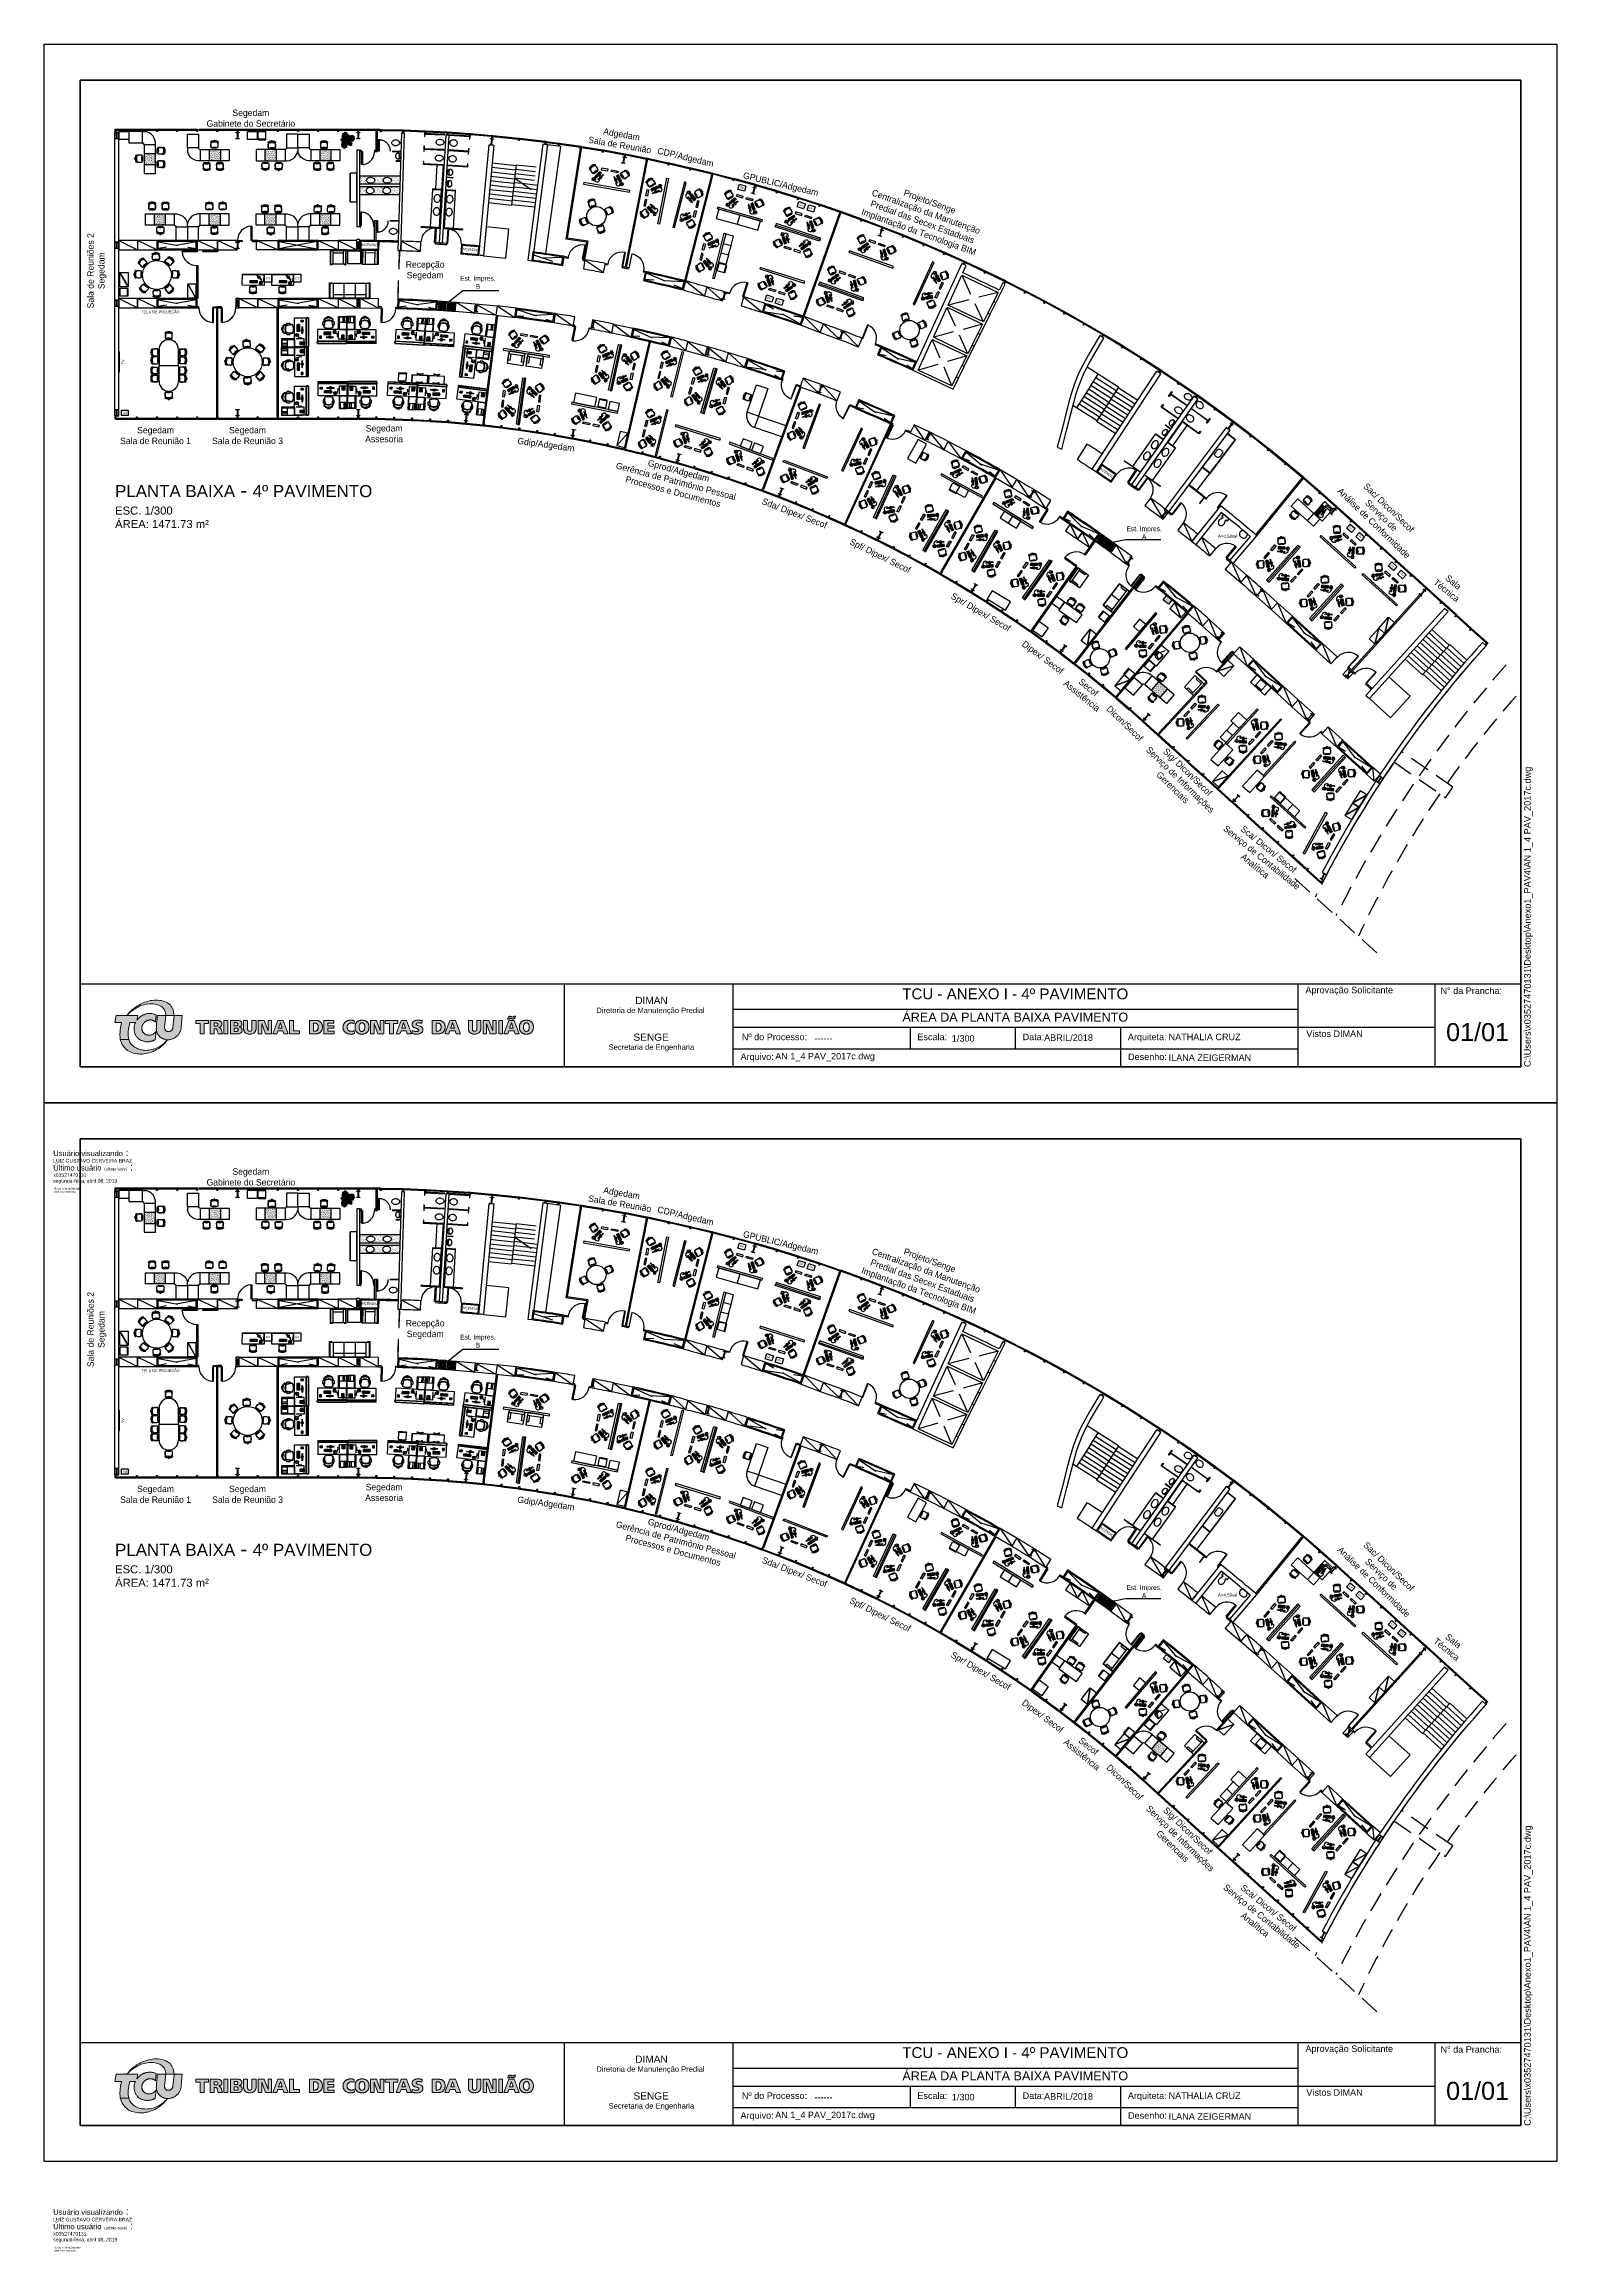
# Paper-space layout 'Layout1' of a CAD drawing. Extents: x 105.3 to 147.3, y 22.3 to 83.6.
# The model-space entities are those that its viewports show. They can reach past a viewport. Long polylines and large blocks are cut down to what shows.
import ezdxf
from ezdxf import colors
from ezdxf.entities.mleader import LeaderData, LeaderLine
from ezdxf.math import Vec2, Vec3

# ---------------------------------------------------------------- set-up
doc = ezdxf.new("R2010")
doc.units = 0
doc.linetypes.add('DASHED2', pattern=[9.525, 6.35, -3.175])
doc.linetypes.add('HIDDEN', pattern=[0.375, 0.25, -0.125])
for name, color, linetype in [('AR-ARMÁRIOS', 2, 'Continuous'), ('AR-DIV', 2, 'Continuous'), ('AR-EQP', 1, 'Continuous'), ('AR-ESQ', 2, 'Continuous'), ('AR-EST', 4, 'Continuous'), ('AR-FLH', 1, 'Continuous'), ('AR-HTC', 254, 'Continuous'), ('AR-HTC-MOB', 253, 'Continuous'), ('AR-MOB', 2, 'Continuous'), ('AR-PAR-ALV', 5, 'Continuous'), ('AR-PIS-DSN', 2, 'Continuous'), ('AR-PISO', 1, 'Continuous'), ('AR-POR', 1, 'Continuous'), ('AR-PR', 2, 'Continuous'), ('AR-PRJ', 1, 'HIDDEN'), ('AR-SAN', 2, 'Continuous'), ('AR-SMB', 1, 'Continuous'), ('AR-TXT', 2, 'Continuous')]:
    doc.layers.add(name, color=color, linetype=linetype)
doc.layers.add('ARQ-TX - Controle', color=180, linetype='Continuous', plot=False)
doc.styles.add('1-125', font='stylu.ttf', dxfattribs={"height": 0.2})
doc.styles.add('ANEXO III_TERREO$0$ARIAL', font='arial.ttf')
doc.styles.add('ARIAL', font='arial.ttf')

# ---------------------------------------------------------------- blocks, each defined once
blk = doc.blocks.new('A$C06520CC1')
at = {"lineweight": 0}
h = blk.add_hatch(color=252, dxfattribs=at)
h.paths.add_polyline_path([(-11.22, 4.37), (-11.27, 4.47), (-11.34, 4.56), (-11.41, 4.65), (-11.5, 4.72), (-11.59, 4.79), (-11.7, 4.85), (-11.81, 4.89), (-11.92, 4.93), (-12.05, 4.96), (-12.17, 4.98), (-12.3, 5), (-12.44, 5), (-12.58, 4.99), (-12.72, 4.98), (-12.87, 4.96), (-13.01, 4.92), (-13.16, 4.88), (-13.3, 4.84), (-13.45, 4.78), (-13.59, 4.71), (-13.73, 4.63), (-13.87, 4.55), (-14, 4.46), (-14.13, 4.36), (-14.26, 4.25), (-14.38, 4.13), (-14.49, 4), (-14.6, 3.87), (-14.49, 3.98), (-14.38, 4.08), (-14.27, 4.18), (-14.16, 4.26), (-14.04, 4.34), (-13.92, 4.41), (-13.8, 4.48), (-13.68, 4.54), (-13.56, 4.59), (-13.44, 4.63), (-13.32, 4.66), (-13.2, 4.69), (-13.08, 4.71), (-12.96, 4.72), (-12.85, 4.73), (-12.73, 4.73), (-12.63, 4.72), (-12.52, 4.7), (-12.42, 4.68), (-12.33, 4.66), (-12.24, 4.62), (-12.15, 4.58), (-12.07, 4.54), (-12, 4.49), (-11.94, 4.43), (-11.88, 4.36), (-11.83, 4.29), (-11.79, 4.22), (-11.76, 4.14), (-11.74, 4.05), (-11.73, 3.96), (-11.73, 3.87), (-11.11, 3.87), (-11.12, 4.01), (-11.14, 4.14), (-11.17, 4.26)])
h.paths.add_polyline_path([(-12.66, 1.2), (-12.53, 1.26), (-12.4, 1.33), (-12.27, 1.41), (-12.15, 1.5), (-12.03, 1.59), (-11.91, 1.7), (-11.8, 1.81), (-11.69, 1.93), (-11.59, 2.06), (-11.69, 1.95), (-11.79, 1.86), (-11.89, 1.77), (-11.99, 1.69), (-12.1, 1.62), (-12.21, 1.55), (-12.32, 1.49), (-12.43, 1.44), (-12.54, 1.4), (-12.65, 1.36), (-12.76, 1.33), (-12.88, 1.31), (-12.99, 1.3), (-13.09, 1.29), (-13.2, 1.28), (-13.31, 1.29), (-13.41, 1.3), (-13.51, 1.31), (-13.61, 1.33), (-13.7, 1.36), (-13.79, 1.39), (-13.88, 1.43), (-13.96, 1.48), (-14.04, 1.52), (-14.11, 1.58), (-14.18, 1.64), (-14.25, 1.7), (-14.3, 1.77), (-14.35, 1.84), (-14.4, 1.92), (-14.43, 2), (-14.47, 2.09), (-15.09, 2.09), (-15.05, 1.96), (-15, 1.84), (-14.95, 1.72), (-14.88, 1.62), (-14.81, 1.52), (-14.73, 1.43), (-14.64, 1.35), (-14.55, 1.28), (-14.45, 1.21), (-14.34, 1.16), (-14.23, 1.11), (-14.11, 1.07), (-13.99, 1.04), (-13.86, 1.02), (-13.74, 1.01), (-13.61, 1), (-13.47, 1), (-13.34, 1.01), (-13.2, 1.04), (-13.07, 1.06), (-12.93, 1.1), (-12.8, 1.14)])
h = blk.add_hatch(color=1)
h.paths.add_polyline_path([(-13.8, 3.86), (-13.8, 3.87), (-15.41, 3.87), (-15.5, 3.33), (-15.01, 3.33), (-15.04, 3.17), (-15.07, 3), (-15.08, 2.92), (-15.09, 2.84), (-15.1, 2.76), (-15.11, 2.68), (-15.11, 2.6), (-15.12, 2.53), (-15.12, 2.45), (-15.12, 2.37), (-15.11, 2.3), (-15.11, 2.23), (-15.1, 2.19), (-15.1, 2.16), (-15.09, 2.12), (-15.09, 2.09), (-14.47, 2.09), (-14.47, 2.13), (-14.48, 2.17), (-14.49, 2.2), (-14.49, 2.24), (-14.5, 2.32), (-14.51, 2.4), (-14.51, 2.48), (-14.51, 2.55), (-14.51, 2.63), (-14.5, 2.71), (-14.49, 2.79), (-14.48, 2.87), (-14.47, 2.94), (-14.46, 3.02), (-14.44, 3.1), (-14.42, 3.17), (-14.41, 3.25), (-14.39, 3.33), (-13.97, 3.33), (-13.99, 3.28), (-14.01, 3.24), (-14.02, 3.2), (-14.04, 3.15), (-14.05, 3.11), (-14.06, 3.06), (-14.06, 3.01), (-14.07, 2.97), (-14.07, 2.91), (-14.07, 2.86), (-14.07, 2.8), (-14.07, 2.75), (-14.06, 2.7), (-14.05, 2.65), (-14.04, 2.61), (-14.02, 2.56), (-14, 2.51), (-13.98, 2.46), (-13.96, 2.42), (-13.94, 2.38), (-13.91, 2.34), (-13.88, 2.3), (-13.85, 2.26), (-13.82, 2.22), (-13.79, 2.19), (-13.75, 2.15), (-13.71, 2.12), (-13.67, 2.09), (-13.63, 2.07), (-13.59, 2.04), (-13.55, 2.02), (-13.5, 2), (-13.45, 1.98), (-13.4, 1.96), (-13.35, 1.95), (-13.3, 1.94), (-13.25, 1.93), (-13.2, 1.92), (-13.14, 1.92), (-13.09, 1.92), (-13.05, 1.92), (-13.01, 1.92), (-12.97, 1.92), (-12.93, 1.93), (-12.89, 1.93), (-12.86, 1.94), (-12.82, 1.95), (-12.78, 1.96), (-12.74, 1.97), (-12.71, 1.98), (-12.67, 1.99), (-12.63, 2.01), (-12.6, 2.03), (-12.56, 2.04), (-12.53, 2.06), (-12.5, 2.08), (-12.44, 2.69), (-12.47, 2.66), (-12.49, 2.63), (-12.52, 2.6), (-12.54, 2.57), (-12.57, 2.55), (-12.6, 2.52), (-12.64, 2.5), (-12.67, 2.48), (-12.7, 2.46), (-12.74, 2.45), (-12.78, 2.43), (-12.81, 2.42), (-12.85, 2.41), (-12.89, 2.41), (-12.93, 2.4), (-12.97, 2.4), (-13, 2.4), (-13.03, 2.41), (-13.06, 2.41), (-13.09, 2.41), (-13.11, 2.42), (-13.14, 2.43), (-13.17, 2.44), (-13.19, 2.45), (-13.22, 2.46), (-13.24, 2.47), (-13.26, 2.48), (-13.29, 2.5), (-13.31, 2.51), (-13.33, 2.53), (-13.35, 2.55), (-13.36, 2.57), (-13.38, 2.59), (-13.4, 2.61), (-13.42, 2.63), (-13.43, 2.65), (-13.44, 2.67), (-13.45, 2.7), (-13.46, 2.72), (-13.47, 2.75), (-13.48, 2.77), (-13.49, 2.8), (-13.49, 2.82), (-13.5, 2.85), (-13.5, 2.88), (-13.5, 2.91), (-13.5, 2.94), (-13.5, 2.97), (-13.49, 2.99), (-13.49, 3.02), (-13.48, 3.05), (-13.48, 3.08), (-13.47, 3.11), (-13.46, 3.13), (-13.45, 3.16), (-13.43, 3.18), (-13.42, 3.21), (-13.41, 3.23), (-13.39, 3.26), (-13.37, 3.28), (-13.36, 3.3), (-13.34, 3.32), (-13.31, 3.35), (-13.3, 3.36), (-13.27, 3.38), (-13.25, 3.4), (-13.23, 3.42), (-13.2, 3.43), (-13.18, 3.45), (-13.15, 3.46), (-13.13, 3.47), (-13.1, 3.48), (-13.07, 3.49), (-13.05, 3.5), (-13.02, 3.51), (-12.99, 3.52), (-12.96, 3.52), (-12.93, 3.53), (-12.9, 3.53), (-12.87, 3.53), (-12.84, 3.53), (-12.81, 3.53), (-12.79, 3.52), (-12.76, 3.52), (-12.73, 3.51), (-12.71, 3.5), (-12.68, 3.5), (-12.66, 3.49), (-12.63, 3.48), (-12.61, 3.46), (-12.59, 3.45), (-12.56, 3.44), (-12.55, 3.42), (-12.52, 3.41), (-12.5, 3.39), (-12.49, 3.37), (-12.44, 3.91), (-12.49, 3.93), (-12.55, 3.96), (-12.6, 3.97), (-12.66, 3.99), (-12.72, 4), (-12.78, 4.01), (-12.84, 4.01), (-12.9, 4.02), (-12.94, 4.02), (-12.97, 4.01), (-13.01, 4.01), (-13.04, 4.01), (-13.08, 4), (-13.11, 4), (-13.15, 3.99), (-13.18, 3.98), (-13.22, 3.97), (-13.25, 3.96), (-13.28, 3.95), (-13.32, 3.94), (-13.35, 3.92), (-13.38, 3.91), (-13.41, 3.9), (-13.44, 3.88), (-13.47, 3.86), (-13.5, 3.84), (-13.53, 3.83), (-13.56, 3.81), (-13.59, 3.79), (-13.62, 3.77), (-13.65, 3.74), (-13.67, 3.72), (-13.7, 3.7), (-13.72, 3.67), (-13.75, 3.65), (-13.77, 3.62), (-13.79, 3.6), (-13.82, 3.57), (-13.84, 3.54), (-13.86, 3.52)])
h.paths.add_polyline_path([(-11.73, 3.87), (-12.34, 3.87), (-12.35, 3.77), (-12.36, 3.67), (-12.37, 3.56), (-12.38, 3.46), (-12.39, 3.36), (-12.4, 3.26), (-12.41, 3.16), (-12.41, 3.06), (-12.42, 2.96), (-12.43, 2.91), (-12.43, 2.86), (-12.42, 2.82), (-12.42, 2.78), (-12.41, 2.74), (-12.4, 2.7), (-12.39, 2.66), (-12.38, 2.62), (-12.37, 2.58), (-12.35, 2.55), (-12.33, 2.51), (-12.31, 2.47), (-12.29, 2.44), (-12.27, 2.41), (-12.24, 2.37), (-12.22, 2.34), (-12.19, 2.31), (-12.16, 2.29), (-12.13, 2.26), (-12.1, 2.23), (-12.06, 2.21), (-12.03, 2.19), (-11.99, 2.17), (-11.96, 2.15), (-11.92, 2.13), (-11.88, 2.12), (-11.84, 2.1), (-11.8, 2.09), (-11.76, 2.08), (-11.71, 2.07), (-11.67, 2.07), (-11.63, 2.06), (-11.58, 2.06), (-11.53, 2.06), (-11.49, 2.07), (-11.44, 2.07), (-11.4, 2.08), (-11.35, 2.09), (-11.31, 2.11), (-11.26, 2.12), (-11.22, 2.13), (-11.18, 2.15), (-11.13, 2.17), (-11.09, 2.19), (-11.06, 2.22), (-11.02, 2.24), (-10.98, 2.27), (-10.94, 2.3), (-10.91, 2.33), (-10.88, 2.36), (-10.84, 2.39), (-10.81, 2.42), (-10.79, 2.46), (-10.76, 2.49), (-10.73, 2.53), (-10.71, 2.57), (-10.69, 2.61), (-10.67, 2.65), (-10.65, 2.69), (-10.63, 2.73), (-10.62, 2.78), (-10.61, 2.82), (-10.59, 2.87), (-10.59, 2.91), (-10.58, 2.96), (-10.58, 2.97), (-10.5, 3.87), (-11.11, 3.87), (-11.19, 2.97), (-11.2, 2.93), (-11.21, 2.9), (-11.22, 2.88), (-11.23, 2.85), (-11.25, 2.82), (-11.26, 2.8), (-11.28, 2.77), (-11.3, 2.75), (-11.33, 2.73), (-11.35, 2.72), (-11.38, 2.7), (-11.41, 2.69), (-11.44, 2.68), (-11.47, 2.67), (-11.5, 2.67), (-11.53, 2.67), (-11.56, 2.67), (-11.59, 2.67), (-11.62, 2.68), (-11.65, 2.69), (-11.67, 2.7), (-11.69, 2.72), (-11.72, 2.73), (-11.74, 2.75), (-11.75, 2.77), (-11.77, 2.8), (-11.78, 2.82), (-11.8, 2.85), (-11.8, 2.88), (-11.81, 2.91), (-11.81, 2.93), (-11.81, 2.97)])
h = blk.add_hatch(color=1)
h.paths.add_polyline_path([(15.19, 3), (15.19, 2.97), (15.19, 2.94), (15.19, 2.92), (15.19, 2.89), (15.18, 2.86), (15.17, 2.84), (15.16, 2.81), (15.15, 2.79), (15.14, 2.76), (15.13, 2.74), (15.11, 2.72), (15.09, 2.71), (15.08, 2.7), (15.07, 2.69), (15.05, 2.69), (15.04, 2.68), (15.03, 2.68), (15.01, 2.68), (15, 2.68), (14.98, 2.68), (14.97, 2.68), (14.95, 2.68), (14.94, 2.68), (14.92, 2.68), (14.91, 2.69), (14.9, 2.69), (14.89, 2.7), (14.88, 2.71), (14.86, 2.73), (14.84, 2.74), (14.83, 2.76), (14.81, 2.79), (14.8, 2.81), (14.79, 2.84), (14.79, 2.86), (14.78, 2.89), (14.78, 2.92), (14.77, 2.95), (14.77, 2.97), (14.77, 3), (14.77, 3.02), (14.77, 3.05), (14.78, 3.08), (14.78, 3.11), (14.79, 3.13), (14.79, 3.16), (14.8, 3.18), (14.81, 3.21), (14.82, 3.23), (14.84, 3.25), (14.86, 3.27), (14.88, 3.29), (14.89, 3.29), (14.9, 3.3), (14.91, 3.31), (14.92, 3.31), (14.94, 3.31), (14.95, 3.32), (14.97, 3.32), (14.98, 3.32), (15, 3.32), (15.01, 3.32), (15.03, 3.31), (15.04, 3.31), (15.05, 3.31), (15.07, 3.3), (15.08, 3.29), (15.09, 3.29), (15.11, 3.27), (15.13, 3.25), (15.14, 3.23), (15.15, 3.21), (15.16, 3.19), (15.17, 3.16), (15.18, 3.13), (15.19, 3.11), (15.19, 3.08), (15.19, 3.05), (15.19, 3.03)], flags=16)
h.paths.add_polyline_path([(15.5, 3), (15.5, 3.03), (15.5, 3.06), (15.5, 3.09), (15.49, 3.11), (15.49, 3.14), (15.48, 3.17), (15.47, 3.19), (15.47, 3.22), (15.46, 3.24), (15.45, 3.26), (15.44, 3.29), (15.42, 3.31), (15.41, 3.33), (15.39, 3.34), (15.38, 3.36), (15.36, 3.38), (15.35, 3.39), (15.33, 3.41), (15.31, 3.42), (15.29, 3.44), (15.27, 3.45), (15.25, 3.46), (15.22, 3.47), (15.2, 3.48), (15.18, 3.49), (15.15, 3.49), (15.13, 3.5), (15.1, 3.5), (15.07, 3.51), (15.04, 3.51), (15.01, 3.51), (14.98, 3.51), (14.95, 3.51), (14.92, 3.51), (14.89, 3.51), (14.87, 3.5), (14.84, 3.5), (14.81, 3.49), (14.79, 3.48), (14.76, 3.48), (14.74, 3.47), (14.72, 3.46), (14.7, 3.45), (14.68, 3.43), (14.66, 3.42), (14.64, 3.41), (14.62, 3.39), (14.6, 3.38), (14.58, 3.36), (14.57, 3.34), (14.56, 3.32), (14.54, 3.3), (14.53, 3.28), (14.52, 3.26), (14.51, 3.24), (14.5, 3.22), (14.49, 3.19), (14.48, 3.17), (14.48, 3.14), (14.47, 3.11), (14.47, 3.09), (14.46, 3.06), (14.46, 3.03), (14.46, 3), (14.46, 2.97), (14.46, 2.94), (14.47, 2.91), (14.47, 2.88), (14.48, 2.86), (14.48, 2.83), (14.49, 2.8), (14.5, 2.78), (14.51, 2.75), (14.52, 2.73), (14.53, 2.71), (14.54, 2.69), (14.55, 2.67), (14.57, 2.65), (14.58, 2.63), (14.6, 2.62), (14.62, 2.6), (14.63, 2.59), (14.65, 2.57), (14.67, 2.56), (14.69, 2.55), (14.72, 2.54), (14.74, 2.53), (14.76, 2.52), (14.79, 2.51), (14.81, 2.5), (14.84, 2.5), (14.87, 2.49), (14.89, 2.49), (14.92, 2.49), (14.95, 2.49), (14.98, 2.49), (15.01, 2.49), (15.04, 2.49), (15.07, 2.49), (15.1, 2.49), (15.12, 2.5), (15.15, 2.5), (15.18, 2.51), (15.2, 2.52), (15.22, 2.53), (15.25, 2.54), (15.27, 2.55), (15.29, 2.56), (15.31, 2.57), (15.33, 2.59), (15.35, 2.6), (15.36, 2.62), (15.38, 2.64), (15.39, 2.65), (15.41, 2.67), (15.42, 2.69), (15.44, 2.71), (15.44, 2.73), (15.46, 2.76), (15.47, 2.78), (15.47, 2.8), (15.48, 2.83), (15.49, 2.86), (15.49, 2.88), (15.5, 2.91), (15.5, 2.94), (15.5, 2.97)])
h.paths.add_polyline_path([(14.01, 2.93), (13.74, 2.93), (13.88, 3.33)], flags=16)
h.paths.add_polyline_path([(14.45, 2.5), (14.08, 3.5), (13.69, 3.5), (13.32, 2.5), (13.61, 2.5), (13.69, 2.73), (14.07, 2.73), (14.15, 2.5)])
h.paths.add_polyline_path([(14.17, 3.8), (14.05, 3.8), (14.05, 3.79), (14.05, 3.78), (14.04, 3.77), (14.03, 3.76), (14.02, 3.75), (14.01, 3.75), (14, 3.74), (13.99, 3.74), (13.97, 3.74), (13.94, 3.75), (13.91, 3.76), (13.89, 3.77), (13.86, 3.78), (13.83, 3.79), (13.81, 3.79), (13.8, 3.79), (13.78, 3.8), (13.76, 3.8), (13.75, 3.8), (13.73, 3.79), (13.71, 3.79), (13.7, 3.78), (13.68, 3.77), (13.67, 3.76), (13.66, 3.75), (13.65, 3.73), (13.64, 3.72), (13.63, 3.7), (13.62, 3.69), (13.62, 3.67), (13.61, 3.63), (13.6, 3.6), (13.72, 3.6), (13.72, 3.61), (13.72, 3.62), (13.73, 3.63), (13.74, 3.64), (13.75, 3.65), (13.76, 3.65), (13.77, 3.66), (13.78, 3.66), (13.81, 3.65), (13.83, 3.65), (13.85, 3.64), (13.88, 3.63), (13.91, 3.62), (13.93, 3.61), (13.95, 3.61), (13.96, 3.6), (13.98, 3.6), (14, 3.6), (14.01, 3.6), (14.03, 3.61), (14.05, 3.61), (14.07, 3.62), (14.08, 3.63), (14.09, 3.64), (14.11, 3.65), (14.12, 3.67), (14.13, 3.68), (14.14, 3.69), (14.15, 3.71), (14.15, 3.73), (14.16, 3.74), (14.16, 3.76), (14.17, 3.78)])
h.paths.add_polyline_path([(13.22, 2.5), (13.22, 3.5), (12.93, 3.5), (12.93, 2.5)])
h.paths.add_polyline_path([(12.75, 2.5), (12.75, 3.5), (12.49, 3.5), (12.49, 2.72), (12.2, 3.5), (11.77, 3.5), (11.77, 2.5), (12.03, 2.5), (12.03, 3.27), (12.31, 2.5)])
h.paths.add_polyline_path([(11.6, 2.89), (11.6, 3.5), (11.31, 3.5), (11.31, 2.89), (11.31, 2.87), (11.31, 2.85), (11.3, 2.83), (11.3, 2.81), (11.29, 2.8), (11.29, 2.78), (11.28, 2.76), (11.27, 2.75), (11.26, 2.73), (11.25, 2.72), (11.24, 2.71), (11.22, 2.71), (11.2, 2.7), (11.19, 2.69), (11.16, 2.69), (11.14, 2.69), (11.12, 2.69), (11.1, 2.69), (11.08, 2.7), (11.07, 2.71), (11.05, 2.71), (11.04, 2.72), (11.03, 2.73), (11.02, 2.75), (11.01, 2.76), (11, 2.78), (10.99, 2.8), (10.99, 2.81), (10.99, 2.83), (10.98, 2.85), (10.98, 2.87), (10.98, 2.89), (10.98, 3.5), (10.69, 3.5), (10.69, 2.88), (10.69, 2.85), (10.69, 2.83), (10.69, 2.8), (10.7, 2.78), (10.7, 2.76), (10.71, 2.74), (10.72, 2.72), (10.72, 2.7), (10.73, 2.68), (10.74, 2.66), (10.75, 2.65), (10.76, 2.63), (10.78, 2.62), (10.79, 2.6), (10.8, 2.59), (10.82, 2.58), (10.84, 2.57), (10.85, 2.55), (10.87, 2.55), (10.89, 2.54), (10.92, 2.52), (10.96, 2.51), (11.01, 2.5), (11.05, 2.49), (11.09, 2.49), (11.14, 2.49), (11.19, 2.49), (11.23, 2.49), (11.28, 2.5), (11.32, 2.51), (11.36, 2.52), (11.4, 2.54), (11.42, 2.55), (11.44, 2.56), (11.45, 2.57), (11.47, 2.58), (11.48, 2.6), (11.5, 2.61), (11.51, 2.63), (11.53, 2.64), (11.54, 2.66), (11.55, 2.67), (11.56, 2.69), (11.57, 2.71), (11.58, 2.73), (11.58, 2.75), (11.59, 2.77), (11.59, 2.8), (11.6, 2.82), (11.6, 2.84), (11.6, 2.87)])
h.paths.add_polyline_path([(9.65, 2.93), (9.38, 2.93), (9.52, 3.33)], flags=16)
h.paths.add_polyline_path([(10.09, 2.5), (9.72, 3.5), (9.32, 3.5), (8.95, 2.5), (9.24, 2.5), (9.32, 2.73), (9.7, 2.73), (9.78, 2.5)])
h.paths.add_polyline_path([(8.66, 3), (8.66, 2.97), (8.66, 2.93), (8.65, 2.9), (8.64, 2.87), (8.63, 2.85), (8.62, 2.82), (8.61, 2.8), (8.59, 2.78), (8.58, 2.76), (8.56, 2.74), (8.53, 2.73), (8.51, 2.72), (8.48, 2.71), (8.45, 2.7), (8.42, 2.69), (8.39, 2.69), (8.31, 2.69), (8.31, 3.3), (8.41, 3.3), (8.44, 3.3), (8.47, 3.3), (8.5, 3.29), (8.53, 3.28), (8.55, 3.27), (8.57, 3.25), (8.59, 3.23), (8.6, 3.21), (8.62, 3.19), (8.63, 3.17), (8.64, 3.14), (8.65, 3.11), (8.65, 3.09), (8.66, 3.06), (8.66, 3.03)], flags=16)
h.paths.add_polyline_path([(8.97, 3), (8.97, 3.03), (8.97, 3.06), (8.96, 3.09), (8.96, 3.11), (8.95, 3.14), (8.95, 3.17), (8.94, 3.19), (8.93, 3.22), (8.92, 3.24), (8.92, 3.26), (8.9, 3.28), (8.89, 3.3), (8.88, 3.32), (8.86, 3.34), (8.85, 3.36), (8.83, 3.37), (8.82, 3.39), (8.8, 3.4), (8.78, 3.42), (8.76, 3.43), (8.74, 3.44), (8.72, 3.45), (8.7, 3.46), (8.67, 3.47), (8.65, 3.47), (8.63, 3.48), (8.6, 3.48), (8.57, 3.49), (8.55, 3.49), (8.52, 3.49), (8.49, 3.5), (8.46, 3.5), (8.01, 3.5), (8.01, 2.5), (8.44, 2.5), (8.47, 2.5), (8.5, 2.5), (8.53, 2.5), (8.56, 2.51), (8.58, 2.51), (8.61, 2.52), (8.63, 2.53), (8.66, 2.53), (8.68, 2.54), (8.71, 2.55), (8.73, 2.56), (8.75, 2.57), (8.77, 2.58), (8.79, 2.6), (8.81, 2.61), (8.82, 2.63), (8.84, 2.64), (8.86, 2.66), (8.87, 2.68), (8.89, 2.7), (8.9, 2.72), (8.91, 2.74), (8.92, 2.76), (8.93, 2.78), (8.94, 2.81), (8.95, 2.83), (8.95, 2.86), (8.96, 2.88), (8.96, 2.91), (8.96, 2.94), (8.97, 2.97)])
h.paths.add_polyline_path([(7.32, 2.8), (7.31, 2.83), (7.31, 2.86), (7.31, 2.89), (7.3, 2.91), (7.29, 2.93), (7.28, 2.95), (7.27, 2.97), (7.25, 2.99), (7.24, 3), (7.22, 3.02), (7.2, 3.03), (7.18, 3.04), (7.15, 3.05), (7.13, 3.06), (7.1, 3.07), (7.08, 3.08), (6.97, 3.12), (6.94, 3.12), (6.92, 3.13), (6.89, 3.14), (6.87, 3.15), (6.86, 3.16), (6.85, 3.17), (6.84, 3.17), (6.83, 3.18), (6.82, 3.19), (6.81, 3.2), (6.81, 3.21), (6.81, 3.22), (6.81, 3.24), (6.82, 3.25), (6.82, 3.26), (6.83, 3.28), (6.84, 3.28), (6.85, 3.29), (6.87, 3.3), (6.88, 3.3), (6.91, 3.31), (6.94, 3.32), (6.97, 3.32), (7, 3.32), (7.03, 3.32), (7.06, 3.32), (7.1, 3.31), (7.13, 3.31), (7.16, 3.3), (7.19, 3.29), (7.22, 3.29), (7.25, 3.27), (7.26, 3.48), (7.23, 3.49), (7.19, 3.49), (7.16, 3.5), (7.12, 3.5), (7.08, 3.51), (7.05, 3.51), (7.01, 3.51), (6.97, 3.51), (6.94, 3.51), (6.9, 3.51), (6.86, 3.51), (6.82, 3.5), (6.78, 3.49), (6.74, 3.48), (6.71, 3.47), (6.67, 3.45), (6.66, 3.44), (6.64, 3.43), (6.63, 3.42), (6.61, 3.41), (6.6, 3.4), (6.59, 3.39), (6.57, 3.37), (6.56, 3.36), (6.55, 3.35), (6.55, 3.33), (6.54, 3.31), (6.53, 3.29), (6.53, 3.27), (6.52, 3.25), (6.52, 3.23), (6.52, 3.21), (6.52, 3.18), (6.52, 3.16), (6.53, 3.13), (6.54, 3.11), (6.54, 3.09), (6.56, 3.07), (6.57, 3.05), (6.58, 3.04), (6.6, 3.02), (6.61, 3), (6.63, 2.99), (6.65, 2.98), (6.67, 2.97), (6.69, 2.96), (6.72, 2.95), (6.74, 2.94), (6.84, 2.9), (6.87, 2.9), (6.9, 2.89), (6.93, 2.88), (6.95, 2.86), (6.97, 2.86), (6.98, 2.85), (6.99, 2.84), (7, 2.83), (7.01, 2.82), (7.02, 2.81), (7.02, 2.8), (7.02, 2.79), (7.02, 2.77), (7.02, 2.75), (7.01, 2.74), (7, 2.73), (7, 2.72), (6.99, 2.71), (6.97, 2.7), (6.96, 2.7), (6.95, 2.69), (6.94, 2.69), (6.92, 2.68), (6.91, 2.68), (6.88, 2.68), (6.85, 2.68), (6.81, 2.68), (6.77, 2.68), (6.73, 2.68), (6.69, 2.69), (6.65, 2.7), (6.61, 2.71), (6.57, 2.72), (6.53, 2.74), (6.53, 2.53), (6.57, 2.52), (6.61, 2.51), (6.66, 2.5), (6.7, 2.49), (6.75, 2.49), (6.79, 2.49), (6.84, 2.49), (6.88, 2.49), (6.92, 2.49), (6.96, 2.49), (7, 2.49), (7.04, 2.5), (7.07, 2.51), (7.11, 2.52), (7.14, 2.54), (7.18, 2.55), (7.19, 2.56), (7.21, 2.57), (7.22, 2.58), (7.23, 2.6), (7.25, 2.61), (7.26, 2.62), (7.27, 2.63), (7.28, 2.65), (7.29, 2.67), (7.29, 2.68), (7.3, 2.7), (7.31, 2.72), (7.31, 2.74), (7.31, 2.76), (7.31, 2.78)])
h.paths.add_polyline_path([(6.03, 2.93), (5.76, 2.93), (5.89, 3.33)], flags=16)
h.paths.add_polyline_path([(6.47, 2.5), (6.1, 3.5), (5.7, 3.5), (5.33, 2.5), (5.62, 2.5), (5.7, 2.73), (6.08, 2.73), (6.16, 2.5)])
h.paths.add_polyline_path([(5.47, 3.27), (5.47, 3.5), (4.53, 3.5), (4.53, 3.27), (4.85, 3.27), (4.85, 2.5), (5.15, 2.5), (5.15, 3.27)])
h.paths.add_polyline_path([(4.42, 2.5), (4.42, 3.5), (4.16, 3.5), (4.16, 2.72), (3.87, 3.5), (3.44, 3.5), (3.44, 2.5), (3.7, 2.5), (3.7, 3.27), (3.98, 2.5)])
h.paths.add_polyline_path([(3.02, 3), (3.02, 2.97), (3.02, 2.94), (3.01, 2.92), (3.01, 2.89), (3, 2.86), (3, 2.84), (2.99, 2.81), (2.98, 2.79), (2.96, 2.76), (2.95, 2.74), (2.93, 2.72), (2.91, 2.71), (2.9, 2.7), (2.89, 2.69), (2.88, 2.69), (2.87, 2.68), (2.85, 2.68), (2.84, 2.68), (2.82, 2.68), (2.81, 2.68), (2.79, 2.68), (2.78, 2.68), (2.76, 2.68), (2.75, 2.68), (2.74, 2.69), (2.72, 2.69), (2.71, 2.7), (2.7, 2.71), (2.68, 2.73), (2.67, 2.74), (2.65, 2.76), (2.64, 2.79), (2.63, 2.81), (2.62, 2.84), (2.61, 2.86), (2.6, 2.89), (2.6, 2.92), (2.6, 2.95), (2.6, 2.97), (2.59, 3), (2.6, 3.02), (2.6, 3.05), (2.6, 3.08), (2.6, 3.11), (2.61, 3.13), (2.62, 3.16), (2.63, 3.18), (2.64, 3.21), (2.65, 3.23), (2.66, 3.25), (2.68, 3.27), (2.7, 3.29), (2.71, 3.29), (2.72, 3.3), (2.74, 3.31), (2.75, 3.31), (2.76, 3.31), (2.78, 3.32), (2.79, 3.32), (2.81, 3.32), (2.82, 3.32), (2.84, 3.32), (2.85, 3.31), (2.87, 3.31), (2.88, 3.31), (2.89, 3.3), (2.9, 3.29), (2.91, 3.29), (2.93, 3.27), (2.95, 3.25), (2.96, 3.23), (2.98, 3.21), (2.99, 3.19), (3, 3.16), (3, 3.13), (3.01, 3.11), (3.01, 3.08), (3.02, 3.05), (3.02, 3.03)], flags=16)
h.paths.add_polyline_path([(3.33, 3), (3.33, 3.03), (3.32, 3.06), (3.32, 3.09), (3.32, 3.11), (3.31, 3.14), (3.31, 3.17), (3.3, 3.19), (3.29, 3.22), (3.28, 3.24), (3.27, 3.26), (3.26, 3.29), (3.25, 3.31), (3.23, 3.33), (3.22, 3.34), (3.21, 3.36), (3.19, 3.38), (3.17, 3.39), (3.15, 3.41), (3.14, 3.42), (3.11, 3.44), (3.09, 3.45), (3.07, 3.46), (3.05, 3.47), (3.03, 3.48), (3, 3.49), (2.98, 3.49), (2.95, 3.5), (2.92, 3.5), (2.9, 3.51), (2.87, 3.51), (2.84, 3.51), (2.81, 3.51), (2.78, 3.51), (2.75, 3.51), (2.72, 3.51), (2.69, 3.5), (2.66, 3.5), (2.64, 3.49), (2.61, 3.48), (2.59, 3.48), (2.57, 3.47), (2.54, 3.46), (2.52, 3.45), (2.5, 3.43), (2.48, 3.42), (2.46, 3.41), (2.44, 3.39), (2.43, 3.38), (2.41, 3.36), (2.4, 3.34), (2.38, 3.32), (2.37, 3.3), (2.35, 3.28), (2.34, 3.26), (2.33, 3.24), (2.32, 3.22), (2.32, 3.19), (2.31, 3.17), (2.3, 3.14), (2.3, 3.11), (2.29, 3.09), (2.29, 3.06), (2.29, 3.03), (2.29, 3), (2.29, 2.97), (2.29, 2.94), (2.29, 2.91), (2.3, 2.88), (2.3, 2.86), (2.31, 2.83), (2.31, 2.8), (2.32, 2.78), (2.33, 2.75), (2.34, 2.73), (2.35, 2.71), (2.37, 2.69), (2.38, 2.67), (2.39, 2.65), (2.41, 2.63), (2.42, 2.62), (2.44, 2.6), (2.46, 2.59), (2.48, 2.57), (2.5, 2.56), (2.52, 2.55), (2.54, 2.54), (2.56, 2.53), (2.59, 2.52), (2.61, 2.51), (2.64, 2.5), (2.66, 2.5), (2.69, 2.49), (2.72, 2.49), (2.75, 2.49), (2.78, 2.49), (2.81, 2.49), (2.84, 2.49), (2.87, 2.49), (2.89, 2.49), (2.92, 2.49), (2.95, 2.5), (2.97, 2.5), (3, 2.51), (3.03, 2.52), (3.05, 2.53), (3.07, 2.54), (3.09, 2.55), (3.11, 2.56), (3.13, 2.57), (3.15, 2.59), (3.17, 2.6), (3.19, 2.62), (3.2, 2.64), (3.22, 2.65), (3.23, 2.67), (3.25, 2.69), (3.26, 2.71), (3.27, 2.73), (3.28, 2.76), (3.29, 2.78), (3.3, 2.8), (3.31, 2.83), (3.31, 2.86), (3.32, 2.88), (3.32, 2.91), (3.32, 2.94), (3.33, 2.97)])
h.paths.add_polyline_path([(2.24, 2.53), (2.23, 2.73), (2.2, 2.72), (2.18, 2.71), (2.15, 2.7), (2.13, 2.7), (2.1, 2.69), (2.07, 2.69), (2.05, 2.69), (2.02, 2.69), (1.99, 2.69), (1.95, 2.69), (1.92, 2.7), (1.89, 2.71), (1.86, 2.72), (1.84, 2.73), (1.82, 2.75), (1.79, 2.77), (1.78, 2.79), (1.76, 2.81), (1.74, 2.84), (1.73, 2.87), (1.72, 2.9), (1.72, 2.93), (1.71, 2.96), (1.71, 3), (1.71, 3.03), (1.72, 3.07), (1.72, 3.1), (1.73, 3.13), (1.75, 3.15), (1.76, 3.18), (1.78, 3.2), (1.8, 3.22), (1.82, 3.24), (1.85, 3.26), (1.87, 3.27), (1.9, 3.29), (1.93, 3.29), (1.96, 3.3), (1.99, 3.31), (2.03, 3.31), (2.05, 3.31), (2.08, 3.3), (2.1, 3.3), (2.13, 3.3), (2.18, 3.28), (2.22, 3.27), (2.23, 3.48), (2.17, 3.49), (2.1, 3.5), (2.07, 3.51), (2.04, 3.51), (2.01, 3.51), (1.97, 3.51), (1.94, 3.51), (1.92, 3.51), (1.89, 3.51), (1.86, 3.5), (1.83, 3.5), (1.81, 3.49), (1.78, 3.48), (1.75, 3.48), (1.73, 3.47), (1.71, 3.46), (1.68, 3.45), (1.66, 3.43), (1.64, 3.42), (1.61, 3.41), (1.59, 3.39), (1.57, 3.38), (1.55, 3.36), (1.54, 3.34), (1.52, 3.32), (1.5, 3.3), (1.49, 3.28), (1.47, 3.26), (1.46, 3.24), (1.45, 3.22), (1.44, 3.19), (1.43, 3.17), (1.42, 3.14), (1.41, 3.11), (1.41, 3.09), (1.41, 3.06), (1.41, 3.03), (1.4, 3), (1.41, 2.97), (1.41, 2.94), (1.41, 2.91), (1.41, 2.88), (1.42, 2.85), (1.43, 2.82), (1.44, 2.8), (1.45, 2.77), (1.46, 2.75), (1.47, 2.73), (1.48, 2.71), (1.5, 2.68), (1.51, 2.67), (1.53, 2.65), (1.55, 2.63), (1.57, 2.61), (1.59, 2.6), (1.61, 2.58), (1.63, 2.57), (1.65, 2.56), (1.67, 2.55), (1.7, 2.54), (1.72, 2.53), (1.75, 2.52), (1.77, 2.51), (1.8, 2.5), (1.83, 2.5), (1.85, 2.49), (1.88, 2.49), (1.91, 2.49), (1.94, 2.49), (1.97, 2.49), (2.01, 2.49), (2.04, 2.49), (2.07, 2.49), (2.11, 2.49), (2.14, 2.5), (2.17, 2.51), (2.21, 2.51)])
h.paths.add_polyline_path([(0.75, 2.5), (0.75, 2.69), (0.28, 2.69), (0.28, 2.91), (0.72, 2.91), (0.72, 3.1), (0.28, 3.1), (0.28, 3.3), (0.73, 3.3), (0.73, 3.5), (-0.01, 3.5), (-0.01, 2.5)])
h.paths.add_polyline_path([(-0.43, 3), (-0.44, 2.97), (-0.44, 2.93), (-0.44, 2.9), (-0.45, 2.87), (-0.46, 2.85), (-0.47, 2.82), (-0.48, 2.8), (-0.5, 2.78), (-0.52, 2.76), (-0.54, 2.74), (-0.56, 2.73), (-0.58, 2.72), (-0.61, 2.71), (-0.64, 2.7), (-0.67, 2.69), (-0.7, 2.69), (-0.79, 2.69), (-0.79, 3.3), (-0.69, 3.3), (-0.65, 3.3), (-0.62, 3.3), (-0.59, 3.29), (-0.57, 3.28), (-0.55, 3.27), (-0.52, 3.25), (-0.51, 3.23), (-0.49, 3.21), (-0.48, 3.19), (-0.46, 3.17), (-0.45, 3.14), (-0.45, 3.11), (-0.44, 3.09), (-0.44, 3.06), (-0.44, 3.03)], flags=16)
h.paths.add_polyline_path([(-0.13, 3), (-0.13, 3.03), (-0.13, 3.06), (-0.13, 3.09), (-0.14, 3.11), (-0.14, 3.14), (-0.14, 3.17), (-0.15, 3.19), (-0.16, 3.22), (-0.17, 3.24), (-0.18, 3.26), (-0.19, 3.28), (-0.2, 3.3), (-0.21, 3.32), (-0.23, 3.34), (-0.24, 3.36), (-0.26, 3.37), (-0.27, 3.39), (-0.29, 3.4), (-0.31, 3.42), (-0.33, 3.43), (-0.35, 3.44), (-0.37, 3.45), (-0.39, 3.46), (-0.42, 3.47), (-0.44, 3.47), (-0.47, 3.48), (-0.49, 3.48), (-0.52, 3.49), (-0.55, 3.49), (-0.57, 3.49), (-0.6, 3.5), (-0.63, 3.5), (-1.08, 3.5), (-1.08, 2.5), (-0.65, 2.5), (-0.62, 2.5), (-0.59, 2.5), (-0.57, 2.5), (-0.54, 2.51), (-0.51, 2.51), (-0.48, 2.52), (-0.46, 2.53), (-0.43, 2.53), (-0.41, 2.54), (-0.39, 2.55), (-0.37, 2.56), (-0.34, 2.57), (-0.33, 2.58), (-0.31, 2.6), (-0.29, 2.61), (-0.27, 2.63), (-0.25, 2.64), (-0.24, 2.66), (-0.22, 2.68), (-0.21, 2.7), (-0.2, 2.72), (-0.18, 2.74), (-0.17, 2.76), (-0.16, 2.78), (-0.15, 2.81), (-0.15, 2.83), (-0.14, 2.86), (-0.14, 2.88), (-0.13, 2.91), (-0.13, 2.94), (-0.13, 2.97)])
h.paths.add_polyline_path([(-1.82, 2.5), (-1.82, 2.73), (-2.26, 2.73), (-2.26, 3.5), (-2.56, 3.5), (-2.56, 2.5)])
h.paths.add_polyline_path([(-3.1, 2.93), (-3.37, 2.93), (-3.23, 3.33)], flags=16)
h.paths.add_polyline_path([(-2.66, 2.5), (-3.03, 3.5), (-3.43, 3.5), (-3.79, 2.5), (-3.5, 2.5), (-3.43, 2.73), (-3.05, 2.73), (-2.97, 2.5)])
h.paths.add_polyline_path([(-3.89, 2.5), (-3.89, 3.5), (-4.15, 3.5), (-4.15, 2.72), (-4.44, 3.5), (-4.87, 3.5), (-4.87, 2.5), (-4.62, 2.5), (-4.62, 3.27), (-4.33, 2.5)])
h.paths.add_polyline_path([(-5.04, 2.89), (-5.04, 3.5), (-5.34, 3.5), (-5.34, 2.89), (-5.34, 2.87), (-5.34, 2.85), (-5.34, 2.83), (-5.34, 2.81), (-5.35, 2.8), (-5.35, 2.78), (-5.36, 2.76), (-5.37, 2.75), (-5.38, 2.73), (-5.4, 2.72), (-5.41, 2.71), (-5.42, 2.71), (-5.44, 2.7), (-5.46, 2.69), (-5.48, 2.69), (-5.5, 2.69), (-5.52, 2.69), (-5.54, 2.69), (-5.56, 2.7), (-5.58, 2.71), (-5.59, 2.71), (-5.6, 2.72), (-5.62, 2.73), (-5.63, 2.75), (-5.64, 2.76), (-5.64, 2.78), (-5.65, 2.8), (-5.65, 2.81), (-5.66, 2.83), (-5.66, 2.85), (-5.66, 2.87), (-5.66, 2.89), (-5.66, 3.5), (-5.96, 3.5), (-5.96, 2.88), (-5.96, 2.85), (-5.95, 2.83), (-5.95, 2.8), (-5.95, 2.78), (-5.94, 2.76), (-5.94, 2.74), (-5.93, 2.72), (-5.92, 2.7), (-5.91, 2.68), (-5.9, 2.66), (-5.89, 2.65), (-5.88, 2.63), (-5.87, 2.62), (-5.85, 2.6), (-5.84, 2.59), (-5.83, 2.58), (-5.81, 2.57), (-5.79, 2.55), (-5.78, 2.55), (-5.76, 2.54), (-5.72, 2.52), (-5.68, 2.51), (-5.64, 2.5), (-5.6, 2.49), (-5.55, 2.49), (-5.5, 2.49), (-5.46, 2.49), (-5.41, 2.49), (-5.36, 2.5), (-5.32, 2.51), (-5.28, 2.52), (-5.24, 2.54), (-5.23, 2.55), (-5.21, 2.56), (-5.19, 2.57), (-5.18, 2.58), (-5.16, 2.6), (-5.15, 2.61), (-5.13, 2.63), (-5.12, 2.64), (-5.11, 2.66), (-5.1, 2.67), (-5.09, 2.69), (-5.08, 2.71), (-5.07, 2.73), (-5.06, 2.75), (-5.05, 2.77), (-5.05, 2.8), (-5.05, 2.82), (-5.04, 2.84), (-5.04, 2.87)])
h.paths.add_polyline_path([(-6.36, 2.8), (-6.36, 2.78), (-6.37, 2.76), (-6.37, 2.75), (-6.38, 2.73), (-6.39, 2.72), (-6.4, 2.71), (-6.41, 2.7), (-6.42, 2.69), (-6.44, 2.69), (-6.45, 2.68), (-6.47, 2.68), (-6.48, 2.67), (-6.52, 2.67), (-6.55, 2.67), (-6.65, 2.67), (-6.65, 2.93), (-6.55, 2.93), (-6.52, 2.93), (-6.48, 2.93), (-6.47, 2.92), (-6.45, 2.92), (-6.44, 2.92), (-6.42, 2.91), (-6.41, 2.9), (-6.4, 2.89), (-6.39, 2.88), (-6.38, 2.87), (-6.37, 2.85), (-6.37, 2.84), (-6.36, 2.82)], flags=16)
h.paths.add_polyline_path([(-6.38, 3.21), (-6.38, 3.19), (-6.38, 3.18), (-6.39, 3.16), (-6.4, 3.15), (-6.4, 3.14), (-6.41, 3.13), (-6.42, 3.12), (-6.43, 3.11), (-6.45, 3.1), (-6.46, 3.1), (-6.47, 3.09), (-6.49, 3.09), (-6.52, 3.09), (-6.55, 3.09), (-6.65, 3.09), (-6.65, 3.33), (-6.54, 3.33), (-6.51, 3.33), (-6.48, 3.32), (-6.47, 3.32), (-6.45, 3.32), (-6.44, 3.31), (-6.43, 3.3), (-6.42, 3.3), (-6.41, 3.29), (-6.4, 3.28), (-6.39, 3.27), (-6.39, 3.26), (-6.38, 3.24), (-6.38, 3.23)], flags=16)
h.paths.add_polyline_path([(-6.07, 2.78), (-6.07, 2.8), (-6.07, 2.83), (-6.08, 2.85), (-6.08, 2.87), (-6.09, 2.89), (-6.1, 2.91), (-6.12, 2.92), (-6.13, 2.94), (-6.15, 2.95), (-6.16, 2.97), (-6.18, 2.98), (-6.2, 2.99), (-6.22, 3), (-6.24, 3), (-6.27, 3.01), (-6.29, 3.01), (-6.27, 3.02), (-6.25, 3.03), (-6.22, 3.04), (-6.21, 3.05), (-6.19, 3.05), (-6.17, 3.07), (-6.16, 3.08), (-6.14, 3.09), (-6.13, 3.11), (-6.12, 3.13), (-6.11, 3.14), (-6.1, 3.16), (-6.1, 3.18), (-6.09, 3.2), (-6.09, 3.23), (-6.09, 3.25), (-6.09, 3.27), (-6.09, 3.29), (-6.09, 3.3), (-6.1, 3.32), (-6.1, 3.33), (-6.11, 3.35), (-6.11, 3.36), (-6.12, 3.37), (-6.13, 3.39), (-6.15, 3.41), (-6.17, 3.43), (-6.2, 3.45), (-6.22, 3.46), (-6.25, 3.47), (-6.28, 3.48), (-6.3, 3.48), (-6.33, 3.49), (-6.36, 3.49), (-6.4, 3.5), (-6.43, 3.5), (-6.93, 3.5), (-6.93, 2.5), (-6.47, 2.5), (-6.43, 2.5), (-6.4, 2.5), (-6.36, 2.51), (-6.32, 2.51), (-6.29, 2.52), (-6.26, 2.53), (-6.22, 2.54), (-6.19, 2.55), (-6.18, 2.56), (-6.17, 2.57), (-6.16, 2.58), (-6.14, 2.59), (-6.13, 2.6), (-6.12, 2.61), (-6.11, 2.62), (-6.1, 2.63), (-6.1, 2.65), (-6.09, 2.67), (-6.08, 2.68), (-6.08, 2.7), (-6.07, 2.72), (-6.07, 2.74), (-6.07, 2.76)])
h.paths.add_polyline_path([(-7.12, 2.5), (-7.12, 3.5), (-7.42, 3.5), (-7.42, 2.5)])
h.paths.add_polyline_path([(-7.87, 3.19), (-7.87, 3.17), (-7.87, 3.16), (-7.87, 3.14), (-7.88, 3.13), (-7.89, 3.12), (-7.9, 3.11), (-7.91, 3.1), (-7.92, 3.09), (-7.94, 3.08), (-7.95, 3.08), (-7.96, 3.07), (-7.98, 3.07), (-8.02, 3.07), (-8.05, 3.07), (-8.15, 3.07), (-8.15, 3.31), (-8.04, 3.31), (-8.01, 3.31), (-7.98, 3.31), (-7.96, 3.3), (-7.95, 3.3), (-7.93, 3.29), (-7.92, 3.29), (-7.91, 3.28), (-7.9, 3.27), (-7.89, 3.26), (-7.88, 3.25), (-7.87, 3.24), (-7.87, 3.23), (-7.87, 3.21)], flags=16)
h.paths.add_polyline_path([(-7.53, 2.5), (-7.63, 2.82), (-7.64, 2.85), (-7.65, 2.88), (-7.66, 2.9), (-7.67, 2.91), (-7.68, 2.92), (-7.69, 2.93), (-7.7, 2.94), (-7.71, 2.95), (-7.72, 2.95), (-7.74, 2.96), (-7.75, 2.97), (-7.77, 2.97), (-7.79, 2.98), (-7.8, 2.98), (-7.78, 2.99), (-7.76, 2.99), (-7.73, 3), (-7.71, 3.01), (-7.69, 3.02), (-7.67, 3.03), (-7.65, 3.05), (-7.64, 3.06), (-7.62, 3.08), (-7.61, 3.09), (-7.6, 3.11), (-7.59, 3.13), (-7.58, 3.16), (-7.57, 3.18), (-7.57, 3.2), (-7.57, 3.23), (-7.57, 3.25), (-7.57, 3.27), (-7.58, 3.28), (-7.58, 3.3), (-7.58, 3.32), (-7.59, 3.33), (-7.59, 3.35), (-7.6, 3.36), (-7.61, 3.37), (-7.62, 3.38), (-7.63, 3.4), (-7.64, 3.41), (-7.66, 3.42), (-7.69, 3.44), (-7.71, 3.46), (-7.74, 3.47), (-7.77, 3.48), (-7.8, 3.48), (-7.84, 3.49), (-7.87, 3.49), (-7.9, 3.5), (-7.93, 3.5), (-8.43, 3.5), (-8.43, 2.5), (-8.14, 2.5), (-8.14, 2.88), (-8.06, 2.88), (-8.04, 2.88), (-8.03, 2.88), (-8.01, 2.87), (-8, 2.87), (-7.99, 2.87), (-7.98, 2.86), (-7.97, 2.86), (-7.96, 2.85), (-7.95, 2.84), (-7.95, 2.83), (-7.94, 2.82), (-7.93, 2.81), (-7.92, 2.79), (-7.91, 2.75), (-7.84, 2.5)])
h.paths.add_polyline_path([(-8.56, 3.27), (-8.56, 3.5), (-9.5, 3.5), (-9.5, 3.27), (-9.18, 3.27), (-9.18, 2.5), (-8.88, 2.5), (-8.88, 3.27)])
at = {"color": 252, "lineweight": 0}
for points in [[(-11.11, 3.87), (-11.73, 3.87), (-11.73, 3.96), (-11.74, 4.05), (-11.76, 4.14), (-11.79, 4.22), (-11.83, 4.29), (-11.88, 4.36), (-11.94, 4.43), (-12, 4.49), (-12.07, 4.54), (-12.15, 4.58), (-12.24, 4.62), (-12.33, 4.66), (-12.42, 4.68), (-12.52, 4.7), (-12.63, 4.72), (-12.73, 4.73), (-12.85, 4.73), (-12.96, 4.72), (-13.08, 4.71), (-13.2, 4.69), (-13.32, 4.66), (-13.44, 4.63), (-13.56, 4.59), (-13.68, 4.54), (-13.8, 4.48), (-13.92, 4.41), (-14.04, 4.34), (-14.16, 4.26), (-14.27, 4.18), (-14.38, 4.08), (-14.49, 3.98), (-14.6, 3.87), (-14.49, 4), (-14.38, 4.13), (-14.26, 4.25), (-14.13, 4.36), (-14, 4.46), (-13.87, 4.55), (-13.73, 4.63), (-13.59, 4.71), (-13.45, 4.78), (-13.3, 4.84), (-13.16, 4.88), (-13.01, 4.92), (-12.87, 4.96), (-12.72, 4.98), (-12.58, 4.99), (-12.44, 5), (-12.3, 5), (-12.17, 4.98), (-12.05, 4.96), (-11.92, 4.93), (-11.81, 4.89), (-11.7, 4.85), (-11.59, 4.79), (-11.5, 4.72), (-11.41, 4.65), (-11.34, 4.56), (-11.27, 4.47), (-11.22, 4.37), (-11.17, 4.26), (-11.14, 4.14), (-11.12, 4.01), (-11.11, 3.87)], [(-14.47, 2.09), (-14.43, 2), (-14.4, 1.92), (-14.35, 1.84), (-14.3, 1.77), (-14.25, 1.7), (-14.18, 1.64), (-14.11, 1.58), (-14.04, 1.52), (-13.96, 1.48), (-13.88, 1.43), (-13.79, 1.39), (-13.7, 1.36), (-13.61, 1.33), (-13.51, 1.31), (-13.41, 1.3), (-13.31, 1.29), (-13.2, 1.28), (-13.09, 1.29), (-12.99, 1.3), (-12.88, 1.31), (-12.76, 1.33), (-12.65, 1.36), (-12.54, 1.4), (-12.43, 1.44), (-12.32, 1.49), (-12.21, 1.55), (-12.1, 1.62), (-11.99, 1.69), (-11.89, 1.77), (-11.79, 1.86), (-11.69, 1.95), (-11.59, 2.06), (-11.69, 1.93), (-11.8, 1.81), (-11.91, 1.7), (-12.03, 1.59), (-12.15, 1.5), (-12.27, 1.41), (-12.4, 1.33), (-12.53, 1.26), (-12.66, 1.2), (-12.8, 1.14), (-12.93, 1.1), (-13.07, 1.06), (-13.2, 1.04), (-13.34, 1.01), (-13.47, 1), (-13.61, 1), (-13.74, 1.01), (-13.86, 1.02), (-13.99, 1.04), (-14.11, 1.07), (-14.23, 1.11), (-14.34, 1.16), (-14.45, 1.21), (-14.55, 1.28), (-14.64, 1.35), (-14.73, 1.43), (-14.81, 1.52), (-14.88, 1.62), (-14.95, 1.72), (-15, 1.84), (-15.05, 1.96), (-15.09, 2.09), (-14.47, 2.09)]]:
    blk.add_lwpolyline(points, close=True, dxfattribs=at)
at = {"color": 2, "lineweight": 0}
for points in [[(-14.39, 3.33), (-14.41, 3.25), (-14.42, 3.17), (-14.44, 3.1), (-14.46, 3.02), (-14.47, 2.94), (-14.48, 2.87), (-14.49, 2.79), (-14.5, 2.71), (-14.51, 2.63), (-14.51, 2.55), (-14.51, 2.48), (-14.51, 2.4), (-14.5, 2.32), (-14.49, 2.24), (-14.49, 2.2), (-14.48, 2.17), (-14.47, 2.13), (-14.47, 2.09), (-15.09, 2.09), (-15.09, 2.12), (-15.1, 2.16), (-15.1, 2.19), (-15.11, 2.23), (-15.11, 2.3), (-15.12, 2.37), (-15.12, 2.45), (-15.12, 2.53), (-15.11, 2.6), (-15.11, 2.68), (-15.1, 2.76), (-15.09, 2.84), (-15.08, 2.92), (-15.07, 3), (-15.04, 3.17), (-15.01, 3.33), (-15.5, 3.33), (-15.41, 3.87), (-13.8, 3.87), (-13.8, 3.86), (-13.86, 3.52), (-13.84, 3.54), (-13.82, 3.57), (-13.79, 3.6), (-13.77, 3.62), (-13.75, 3.65), (-13.72, 3.67), (-13.7, 3.7), (-13.67, 3.72), (-13.65, 3.74), (-13.62, 3.77), (-13.59, 3.79), (-13.56, 3.81), (-13.53, 3.83), (-13.5, 3.84), (-13.47, 3.86), (-13.44, 3.88), (-13.41, 3.9), (-13.38, 3.91), (-13.35, 3.92), (-13.32, 3.94), (-13.28, 3.95), (-13.25, 3.96), (-13.22, 3.97), (-13.18, 3.98), (-13.15, 3.99), (-13.11, 4), (-13.08, 4), (-13.04, 4.01), (-13.01, 4.01), (-12.97, 4.01), (-12.94, 4.02), (-12.9, 4.02), (-12.84, 4.01), (-12.78, 4.01), (-12.72, 4), (-12.66, 3.99), (-12.6, 3.97), (-12.55, 3.96), (-12.49, 3.93), (-12.44, 3.91), (-12.49, 3.37), (-12.5, 3.39), (-12.52, 3.41), (-12.55, 3.42), (-12.56, 3.44), (-12.59, 3.45), (-12.61, 3.46), (-12.63, 3.48), (-12.66, 3.49), (-12.68, 3.5), (-12.71, 3.5), (-12.73, 3.51), (-12.76, 3.52), (-12.79, 3.52), (-12.81, 3.53), (-12.84, 3.53), (-12.87, 3.53), (-12.9, 3.53), (-12.93, 3.53), (-12.96, 3.52), (-12.99, 3.52), (-13.02, 3.51), (-13.05, 3.5), (-13.07, 3.49), (-13.1, 3.48), (-13.13, 3.47), (-13.15, 3.46), (-13.18, 3.45), (-13.2, 3.43), (-13.23, 3.42), (-13.25, 3.4), (-13.27, 3.38), (-13.3, 3.36), (-13.31, 3.35), (-13.34, 3.32), (-13.36, 3.3), (-13.37, 3.28), (-13.39, 3.26), (-13.41, 3.23), (-13.42, 3.21), (-13.43, 3.18), (-13.45, 3.16), (-13.46, 3.13), (-13.47, 3.11), (-13.48, 3.08), (-13.48, 3.05), (-13.49, 3.02), (-13.49, 2.99), (-13.5, 2.97), (-13.5, 2.94), (-13.5, 2.91), (-13.5, 2.88), (-13.5, 2.85), (-13.49, 2.82), (-13.49, 2.8), (-13.48, 2.77), (-13.47, 2.75), (-13.46, 2.72), (-13.45, 2.7), (-13.44, 2.67), (-13.43, 2.65), (-13.42, 2.63), (-13.4, 2.61), (-13.38, 2.59), (-13.36, 2.57), (-13.35, 2.55), (-13.33, 2.53), (-13.31, 2.51), (-13.29, 2.5), (-13.26, 2.48), (-13.24, 2.47), (-13.22, 2.46), (-13.19, 2.45), (-13.17, 2.44), (-13.14, 2.43), (-13.11, 2.42), (-13.09, 2.41), (-13.06, 2.41), (-13.03, 2.41), (-13, 2.4), (-12.97, 2.4), (-12.93, 2.4), (-12.89, 2.41), (-12.85, 2.41), (-12.81, 2.42), (-12.78, 2.43), (-12.74, 2.45), (-12.7, 2.46), (-12.67, 2.48), (-12.64, 2.5), (-12.6, 2.52), (-12.57, 2.55), (-12.54, 2.57), (-12.52, 2.6), (-12.49, 2.63), (-12.47, 2.66), (-12.44, 2.69), (-12.5, 2.08), (-12.53, 2.06), (-12.56, 2.04), (-12.6, 2.03), (-12.63, 2.01), (-12.67, 1.99), (-12.71, 1.98), (-12.74, 1.97), (-12.78, 1.96), (-12.82, 1.95), (-12.86, 1.94), (-12.89, 1.93), (-12.93, 1.93), (-12.97, 1.92), (-13.01, 1.92), (-13.05, 1.92), (-13.09, 1.92), (-13.14, 1.92), (-13.2, 1.92), (-13.25, 1.93), (-13.3, 1.94), (-13.35, 1.95), (-13.4, 1.96), (-13.45, 1.98), (-13.5, 2), (-13.55, 2.02), (-13.59, 2.04), (-13.63, 2.07), (-13.67, 2.09), (-13.71, 2.12), (-13.75, 2.15), (-13.79, 2.19), (-13.82, 2.22), (-13.85, 2.26), (-13.88, 2.3), (-13.91, 2.34), (-13.94, 2.38), (-13.96, 2.42), (-13.98, 2.46), (-14, 2.51), (-14.02, 2.56), (-14.04, 2.61), (-14.05, 2.65), (-14.06, 2.7), (-14.07, 2.75), (-14.07, 2.8), (-14.07, 2.86), (-14.07, 2.91), (-14.07, 2.97), (-14.06, 3.01), (-14.06, 3.06), (-14.05, 3.11), (-14.04, 3.15), (-14.02, 3.2), (-14.01, 3.24), (-13.99, 3.28), (-13.97, 3.33), (-14.39, 3.33)], [(-12.34, 3.87), (-11.73, 3.87), (-11.81, 2.97), (-11.81, 2.93), (-11.81, 2.91), (-11.8, 2.88), (-11.8, 2.85), (-11.78, 2.82), (-11.77, 2.8), (-11.75, 2.77), (-11.74, 2.75), (-11.72, 2.73), (-11.69, 2.72), (-11.67, 2.7), (-11.65, 2.69), (-11.62, 2.68), (-11.59, 2.67), (-11.56, 2.67), (-11.53, 2.67), (-11.5, 2.67), (-11.47, 2.67), (-11.44, 2.68), (-11.41, 2.69), (-11.38, 2.7), (-11.35, 2.72), (-11.33, 2.73), (-11.3, 2.75), (-11.28, 2.77), (-11.26, 2.8), (-11.25, 2.82), (-11.23, 2.85), (-11.22, 2.88), (-11.21, 2.9), (-11.2, 2.93), (-11.19, 2.97), (-11.11, 3.87), (-10.5, 3.87), (-10.58, 2.97), (-10.58, 2.96), (-10.58, 2.96), (-10.58, 2.96), (-10.59, 2.91), (-10.59, 2.87), (-10.61, 2.82), (-10.62, 2.78), (-10.63, 2.73), (-10.65, 2.69), (-10.67, 2.65), (-10.69, 2.61), (-10.71, 2.57), (-10.73, 2.53), (-10.76, 2.49), (-10.79, 2.46), (-10.81, 2.42), (-10.84, 2.39), (-10.88, 2.36), (-10.91, 2.33), (-10.94, 2.3), (-10.98, 2.27), (-11.02, 2.24), (-11.06, 2.22), (-11.09, 2.19), (-11.13, 2.17), (-11.18, 2.15), (-11.22, 2.13), (-11.26, 2.12), (-11.31, 2.11), (-11.35, 2.09), (-11.4, 2.08), (-11.44, 2.07), (-11.49, 2.07), (-11.53, 2.06), (-11.58, 2.06), (-11.63, 2.06), (-11.67, 2.07), (-11.71, 2.07), (-11.76, 2.08), (-11.8, 2.09), (-11.84, 2.1), (-11.88, 2.12), (-11.92, 2.13), (-11.96, 2.15), (-11.99, 2.17), (-12.03, 2.19), (-12.06, 2.21), (-12.1, 2.23), (-12.13, 2.26), (-12.16, 2.29), (-12.19, 2.31), (-12.22, 2.34), (-12.24, 2.37), (-12.27, 2.41), (-12.29, 2.44), (-12.31, 2.47), (-12.33, 2.51), (-12.35, 2.55), (-12.37, 2.58), (-12.38, 2.62), (-12.39, 2.66), (-12.4, 2.7), (-12.41, 2.74), (-12.42, 2.78), (-12.42, 2.82), (-12.43, 2.86), (-12.43, 2.91), (-12.42, 2.96), (-12.42, 2.96), (-12.41, 3.06), (-12.41, 3.06), (-12.41, 3.16), (-12.4, 3.26), (-12.39, 3.36), (-12.38, 3.46), (-12.37, 3.56), (-12.36, 3.67), (-12.35, 3.77), (-12.34, 3.87)], [(-8.56, 3.27), (-8.56, 3.5), (-9.5, 3.5), (-9.5, 3.27), (-9.18, 3.27), (-9.18, 2.5), (-8.88, 2.5), (-8.88, 3.27), (-8.56, 3.27)], [(-7.53, 2.5), (-7.63, 2.82), (-7.64, 2.85), (-7.65, 2.88), (-7.66, 2.9), (-7.67, 2.91), (-7.68, 2.92), (-7.69, 2.93), (-7.7, 2.94), (-7.71, 2.95), (-7.72, 2.95), (-7.74, 2.96), (-7.75, 2.97), (-7.77, 2.97), (-7.79, 2.98), (-7.8, 2.98), (-7.78, 2.99), (-7.76, 2.99), (-7.73, 3), (-7.71, 3.01), (-7.69, 3.02), (-7.67, 3.03), (-7.65, 3.05), (-7.64, 3.06), (-7.62, 3.08), (-7.61, 3.09), (-7.6, 3.11), (-7.59, 3.13), (-7.58, 3.16), (-7.57, 3.18), (-7.57, 3.2), (-7.57, 3.23), (-7.57, 3.25), (-7.57, 3.27), (-7.58, 3.28), (-7.58, 3.3), (-7.58, 3.32), (-7.59, 3.33), (-7.59, 3.35), (-7.6, 3.36), (-7.61, 3.37), (-7.62, 3.38), (-7.63, 3.4), (-7.64, 3.41), (-7.66, 3.42), (-7.69, 3.44), (-7.71, 3.46), (-7.74, 3.47), (-7.77, 3.48), (-7.8, 3.48), (-7.84, 3.49), (-7.87, 3.49), (-7.9, 3.5), (-7.93, 3.5), (-8.43, 3.5), (-8.43, 2.5), (-8.14, 2.5), (-8.14, 2.88), (-8.06, 2.88), (-8.04, 2.88), (-8.03, 2.88), (-8.01, 2.87), (-8, 2.87), (-7.99, 2.87), (-7.98, 2.86), (-7.97, 2.86), (-7.96, 2.85), (-7.95, 2.84), (-7.95, 2.83), (-7.94, 2.82), (-7.93, 2.81), (-7.92, 2.79), (-7.91, 2.75), (-7.84, 2.5), (-7.53, 2.5)], [(-7.87, 3.19), (-7.87, 3.17), (-7.87, 3.16), (-7.87, 3.14), (-7.88, 3.13), (-7.89, 3.12), (-7.9, 3.11), (-7.91, 3.1), (-7.92, 3.09), (-7.94, 3.08), (-7.95, 3.08), (-7.96, 3.07), (-7.98, 3.07), (-8.02, 3.07), (-8.05, 3.07), (-8.15, 3.07), (-8.15, 3.31), (-8.04, 3.31), (-8.01, 3.31), (-7.98, 3.31), (-7.96, 3.3), (-7.95, 3.3), (-7.93, 3.29), (-7.92, 3.29), (-7.91, 3.28), (-7.9, 3.27), (-7.89, 3.26), (-7.88, 3.25), (-7.87, 3.24), (-7.87, 3.23), (-7.87, 3.21), (-7.87, 3.19)], [(-7.12, 2.5), (-7.12, 3.5), (-7.42, 3.5), (-7.42, 2.5), (-7.12, 2.5)], [(-6.07, 2.78), (-6.07, 2.8), (-6.07, 2.83), (-6.08, 2.85), (-6.08, 2.87), (-6.09, 2.89), (-6.1, 2.91), (-6.12, 2.92), (-6.13, 2.94), (-6.15, 2.95), (-6.16, 2.97), (-6.18, 2.98), (-6.2, 2.99), (-6.22, 3), (-6.24, 3), (-6.27, 3.01), (-6.29, 3.01), (-6.27, 3.02), (-6.25, 3.03), (-6.22, 3.04), (-6.21, 3.05), (-6.19, 3.05), (-6.17, 3.07), (-6.16, 3.08), (-6.14, 3.09), (-6.13, 3.11), (-6.12, 3.13), (-6.11, 3.14), (-6.1, 3.16), (-6.1, 3.18), (-6.09, 3.2), (-6.09, 3.23), (-6.09, 3.25), (-6.09, 3.27), (-6.09, 3.29), (-6.09, 3.3), (-6.1, 3.32), (-6.1, 3.33), (-6.11, 3.35), (-6.11, 3.36), (-6.12, 3.37), (-6.13, 3.39), (-6.15, 3.41), (-6.17, 3.43), (-6.2, 3.45), (-6.22, 3.46), (-6.25, 3.47), (-6.28, 3.48), (-6.3, 3.48), (-6.33, 3.49), (-6.36, 3.49), (-6.4, 3.5), (-6.43, 3.5), (-6.93, 3.5), (-6.93, 2.5), (-6.47, 2.5), (-6.43, 2.5), (-6.4, 2.5), (-6.36, 2.51), (-6.32, 2.51), (-6.29, 2.52), (-6.26, 2.53), (-6.22, 2.54), (-6.19, 2.55), (-6.18, 2.56), (-6.17, 2.57), (-6.16, 2.58), (-6.14, 2.59), (-6.13, 2.6), (-6.12, 2.61), (-6.11, 2.62), (-6.1, 2.63), (-6.1, 2.65), (-6.09, 2.67), (-6.08, 2.68), (-6.08, 2.7), (-6.07, 2.72), (-6.07, 2.74), (-6.07, 2.76), (-6.07, 2.78)], [(-6.38, 3.21), (-6.38, 3.19), (-6.38, 3.18), (-6.39, 3.16), (-6.4, 3.15), (-6.4, 3.14), (-6.41, 3.13), (-6.42, 3.12), (-6.43, 3.11), (-6.45, 3.1), (-6.46, 3.1), (-6.47, 3.09), (-6.49, 3.09), (-6.52, 3.09), (-6.55, 3.09), (-6.65, 3.09), (-6.65, 3.33), (-6.54, 3.33), (-6.51, 3.33), (-6.48, 3.32), (-6.47, 3.32), (-6.45, 3.32), (-6.44, 3.31), (-6.43, 3.3), (-6.42, 3.3), (-6.41, 3.29), (-6.4, 3.28), (-6.39, 3.27), (-6.39, 3.26), (-6.38, 3.24), (-6.38, 3.23), (-6.38, 3.21)], [(-5.04, 2.89), (-5.04, 3.5), (-5.34, 3.5), (-5.34, 2.89), (-5.34, 2.87), (-5.34, 2.85), (-5.34, 2.83), (-5.34, 2.81), (-5.35, 2.8), (-5.35, 2.78), (-5.36, 2.76), (-5.37, 2.75), (-5.38, 2.73), (-5.4, 2.72), (-5.41, 2.71), (-5.42, 2.71), (-5.44, 2.7), (-5.46, 2.69), (-5.48, 2.69), (-5.5, 2.69), (-5.52, 2.69), (-5.54, 2.69), (-5.56, 2.7), (-5.58, 2.71), (-5.59, 2.71), (-5.6, 2.72), (-5.62, 2.73), (-5.63, 2.75), (-5.64, 2.76), (-5.64, 2.78), (-5.65, 2.8), (-5.65, 2.81), (-5.66, 2.83), (-5.66, 2.85), (-5.66, 2.87), (-5.66, 2.89), (-5.66, 3.5), (-5.96, 3.5), (-5.96, 2.88), (-5.96, 2.85), (-5.95, 2.83), (-5.95, 2.8), (-5.95, 2.78), (-5.94, 2.76), (-5.94, 2.74), (-5.93, 2.72), (-5.92, 2.7), (-5.91, 2.68), (-5.9, 2.66), (-5.89, 2.65), (-5.88, 2.63), (-5.87, 2.62), (-5.85, 2.6), (-5.84, 2.59), (-5.83, 2.58), (-5.81, 2.57), (-5.79, 2.55), (-5.78, 2.55), (-5.76, 2.54), (-5.72, 2.52), (-5.68, 2.51), (-5.64, 2.5), (-5.6, 2.49), (-5.55, 2.49), (-5.5, 2.49), (-5.46, 2.49), (-5.41, 2.49), (-5.36, 2.5), (-5.32, 2.51), (-5.28, 2.52), (-5.24, 2.54), (-5.23, 2.55), (-5.21, 2.56), (-5.19, 2.57), (-5.18, 2.58), (-5.16, 2.6), (-5.15, 2.61), (-5.13, 2.63), (-5.12, 2.64), (-5.11, 2.66), (-5.1, 2.67), (-5.09, 2.69), (-5.08, 2.71), (-5.07, 2.73), (-5.06, 2.75), (-5.05, 2.77), (-5.05, 2.8), (-5.05, 2.82), (-5.04, 2.84), (-5.04, 2.87), (-5.04, 2.89)], [(-3.89, 2.5), (-3.89, 3.5), (-4.15, 3.5), (-4.15, 2.72), (-4.44, 3.5), (-4.87, 3.5), (-4.87, 2.5), (-4.62, 2.5), (-4.62, 3.27), (-4.33, 2.5), (-3.89, 2.5)], [(-2.66, 2.5), (-3.03, 3.5), (-3.43, 3.5), (-3.79, 2.5), (-3.5, 2.5), (-3.43, 2.73), (-3.05, 2.73), (-2.97, 2.5), (-2.66, 2.5)], [(-3.1, 2.93), (-3.37, 2.93), (-3.23, 3.33), (-3.1, 2.93)], [(-1.82, 2.5), (-1.82, 2.73), (-2.26, 2.73), (-2.26, 3.5), (-2.56, 3.5), (-2.56, 2.5), (-1.82, 2.5)], [(-0.13, 3), (-0.13, 3.03), (-0.13, 3.06), (-0.13, 3.09), (-0.14, 3.11), (-0.14, 3.14), (-0.14, 3.17), (-0.15, 3.19), (-0.16, 3.22), (-0.17, 3.24), (-0.18, 3.26), (-0.19, 3.28), (-0.2, 3.3), (-0.21, 3.32), (-0.23, 3.34), (-0.24, 3.36), (-0.26, 3.37), (-0.27, 3.39), (-0.29, 3.4), (-0.31, 3.42), (-0.33, 3.43), (-0.35, 3.44), (-0.37, 3.45), (-0.39, 3.46), (-0.42, 3.47), (-0.44, 3.47), (-0.47, 3.48), (-0.49, 3.48), (-0.52, 3.49), (-0.55, 3.49), (-0.57, 3.49), (-0.6, 3.5), (-0.63, 3.5), (-1.08, 3.5), (-1.08, 2.5), (-0.65, 2.5), (-0.62, 2.5), (-0.59, 2.5), (-0.57, 2.5), (-0.54, 2.51), (-0.51, 2.51), (-0.48, 2.52), (-0.46, 2.53), (-0.43, 2.53), (-0.41, 2.54), (-0.39, 2.55), (-0.37, 2.56), (-0.34, 2.57), (-0.33, 2.58), (-0.31, 2.6), (-0.29, 2.61), (-0.27, 2.63), (-0.25, 2.64), (-0.24, 2.66), (-0.22, 2.68), (-0.21, 2.7), (-0.2, 2.72), (-0.18, 2.74), (-0.17, 2.76), (-0.16, 2.78), (-0.15, 2.81), (-0.15, 2.83), (-0.14, 2.86), (-0.14, 2.88), (-0.13, 2.91), (-0.13, 2.94), (-0.13, 2.97), (-0.13, 3)], [(-0.43, 3), (-0.44, 2.97), (-0.44, 2.93), (-0.44, 2.9), (-0.45, 2.87), (-0.46, 2.85), (-0.47, 2.82), (-0.48, 2.8), (-0.5, 2.78), (-0.52, 2.76), (-0.54, 2.74), (-0.56, 2.73), (-0.58, 2.72), (-0.61, 2.71), (-0.64, 2.7), (-0.67, 2.69), (-0.7, 2.69), (-0.79, 2.69), (-0.79, 3.3), (-0.69, 3.3), (-0.65, 3.3), (-0.62, 3.3), (-0.59, 3.29), (-0.57, 3.28), (-0.55, 3.27), (-0.52, 3.25), (-0.51, 3.23), (-0.49, 3.21), (-0.48, 3.19), (-0.46, 3.17), (-0.45, 3.14), (-0.45, 3.11), (-0.44, 3.09), (-0.44, 3.06), (-0.44, 3.03), (-0.43, 3)], [(0.75, 2.5), (0.75, 2.69), (0.28, 2.69), (0.28, 2.91), (0.72, 2.91), (0.72, 3.1), (0.28, 3.1), (0.28, 3.3), (0.73, 3.3), (0.73, 3.5), (-0.01, 3.5), (-0.01, 2.5), (0.75, 2.5)], [(2.24, 2.53), (2.23, 2.73), (2.2, 2.72), (2.18, 2.71), (2.15, 2.7), (2.13, 2.7), (2.1, 2.69), (2.07, 2.69), (2.05, 2.69), (2.02, 2.69), (1.99, 2.69), (1.95, 2.69), (1.92, 2.7), (1.89, 2.71), (1.86, 2.72), (1.84, 2.73), (1.82, 2.75), (1.79, 2.77), (1.78, 2.79), (1.76, 2.81), (1.74, 2.84), (1.73, 2.87), (1.72, 2.9), (1.72, 2.93), (1.71, 2.96), (1.71, 3), (1.71, 3.03), (1.72, 3.07), (1.72, 3.1), (1.73, 3.13), (1.75, 3.15), (1.76, 3.18), (1.78, 3.2), (1.8, 3.22), (1.82, 3.24), (1.85, 3.26), (1.87, 3.27), (1.9, 3.29), (1.93, 3.29), (1.96, 3.3), (1.99, 3.31), (2.03, 3.31), (2.05, 3.31), (2.08, 3.3), (2.1, 3.3), (2.13, 3.3), (2.18, 3.28), (2.22, 3.27), (2.23, 3.48), (2.17, 3.49), (2.1, 3.5), (2.07, 3.51), (2.04, 3.51), (2.01, 3.51), (1.97, 3.51), (1.94, 3.51), (1.92, 3.51), (1.89, 3.51), (1.86, 3.5), (1.83, 3.5), (1.81, 3.49), (1.78, 3.48), (1.75, 3.48), (1.73, 3.47), (1.71, 3.46), (1.68, 3.45), (1.66, 3.43), (1.64, 3.42), (1.61, 3.41), (1.59, 3.39), (1.57, 3.38), (1.55, 3.36), (1.54, 3.34), (1.52, 3.32), (1.5, 3.3), (1.49, 3.28), (1.47, 3.26), (1.46, 3.24), (1.45, 3.22), (1.44, 3.19), (1.43, 3.17), (1.42, 3.14), (1.41, 3.11), (1.41, 3.09), (1.41, 3.06), (1.41, 3.03), (1.4, 3), (1.41, 2.97), (1.41, 2.94), (1.41, 2.91), (1.41, 2.88), (1.42, 2.85), (1.43, 2.82), (1.44, 2.8), (1.45, 2.77), (1.46, 2.75), (1.47, 2.73), (1.48, 2.71), (1.5, 2.68), (1.51, 2.67), (1.53, 2.65), (1.55, 2.63), (1.57, 2.61), (1.59, 2.6), (1.61, 2.58), (1.63, 2.57), (1.65, 2.56), (1.67, 2.55), (1.7, 2.54), (1.72, 2.53), (1.75, 2.52), (1.77, 2.51), (1.8, 2.5), (1.83, 2.5), (1.85, 2.49), (1.88, 2.49), (1.91, 2.49), (1.94, 2.49), (1.97, 2.49), (2.01, 2.49), (2.04, 2.49), (2.07, 2.49), (2.11, 2.49), (2.14, 2.5), (2.17, 2.51), (2.21, 2.51), (2.24, 2.53)], [(3.33, 3), (3.33, 3.03), (3.32, 3.06), (3.32, 3.09), (3.32, 3.11), (3.31, 3.14), (3.31, 3.17), (3.3, 3.19), (3.29, 3.22), (3.28, 3.24), (3.27, 3.26), (3.26, 3.29), (3.25, 3.31), (3.23, 3.33), (3.22, 3.34), (3.21, 3.36), (3.19, 3.38), (3.17, 3.39), (3.15, 3.41), (3.14, 3.42), (3.11, 3.44), (3.09, 3.45), (3.07, 3.46), (3.05, 3.47), (3.03, 3.48), (3, 3.49), (2.98, 3.49), (2.95, 3.5), (2.92, 3.5), (2.9, 3.51), (2.87, 3.51), (2.84, 3.51), (2.81, 3.51), (2.78, 3.51), (2.75, 3.51), (2.72, 3.51), (2.69, 3.5), (2.66, 3.5), (2.64, 3.49), (2.61, 3.48), (2.59, 3.48), (2.57, 3.47), (2.54, 3.46), (2.52, 3.45), (2.5, 3.43), (2.48, 3.42), (2.46, 3.41), (2.44, 3.39), (2.43, 3.38), (2.41, 3.36), (2.4, 3.34), (2.38, 3.32), (2.37, 3.3), (2.35, 3.28), (2.34, 3.26), (2.33, 3.24), (2.32, 3.22), (2.32, 3.19), (2.31, 3.17), (2.3, 3.14), (2.3, 3.11), (2.29, 3.09), (2.29, 3.06), (2.29, 3.03), (2.29, 3), (2.29, 2.97), (2.29, 2.94), (2.29, 2.91), (2.3, 2.88), (2.3, 2.86), (2.31, 2.83), (2.31, 2.8), (2.32, 2.78), (2.33, 2.75), (2.34, 2.73), (2.35, 2.71), (2.37, 2.69), (2.38, 2.67), (2.39, 2.65), (2.41, 2.63), (2.42, 2.62), (2.44, 2.6), (2.46, 2.59), (2.48, 2.57), (2.5, 2.56), (2.52, 2.55), (2.54, 2.54), (2.56, 2.53), (2.59, 2.52), (2.61, 2.51), (2.64, 2.5), (2.66, 2.5), (2.69, 2.49), (2.72, 2.49), (2.75, 2.49), (2.78, 2.49), (2.81, 2.49), (2.84, 2.49), (2.87, 2.49), (2.89, 2.49), (2.92, 2.49), (2.95, 2.5), (2.97, 2.5), (3, 2.51), (3.03, 2.52), (3.05, 2.53), (3.07, 2.54), (3.09, 2.55), (3.11, 2.56), (3.13, 2.57), (3.15, 2.59), (3.17, 2.6), (3.19, 2.62), (3.2, 2.64), (3.22, 2.65), (3.23, 2.67), (3.25, 2.69), (3.26, 2.71), (3.27, 2.73), (3.28, 2.76), (3.29, 2.78), (3.3, 2.8), (3.31, 2.83), (3.31, 2.86), (3.32, 2.88), (3.32, 2.91), (3.32, 2.94), (3.33, 2.97), (3.33, 3)], [(3.02, 3), (3.02, 2.97), (3.02, 2.94), (3.01, 2.92), (3.01, 2.89), (3, 2.86), (3, 2.84), (2.99, 2.81), (2.98, 2.79), (2.96, 2.76), (2.95, 2.74), (2.93, 2.72), (2.91, 2.71), (2.9, 2.7), (2.89, 2.69), (2.88, 2.69), (2.87, 2.68), (2.85, 2.68), (2.84, 2.68), (2.82, 2.68), (2.81, 2.68), (2.79, 2.68), (2.78, 2.68), (2.76, 2.68), (2.75, 2.68), (2.74, 2.69), (2.72, 2.69), (2.71, 2.7), (2.7, 2.71), (2.68, 2.73), (2.67, 2.74), (2.65, 2.76), (2.64, 2.79), (2.63, 2.81), (2.62, 2.84), (2.61, 2.86), (2.6, 2.89), (2.6, 2.92), (2.6, 2.95), (2.6, 2.97), (2.59, 3), (2.6, 3.02), (2.6, 3.05), (2.6, 3.08), (2.6, 3.11), (2.61, 3.13), (2.62, 3.16), (2.63, 3.18), (2.64, 3.21), (2.65, 3.23), (2.66, 3.25), (2.68, 3.27), (2.7, 3.29), (2.71, 3.29), (2.72, 3.3), (2.74, 3.31), (2.75, 3.31), (2.76, 3.31), (2.78, 3.32), (2.79, 3.32), (2.81, 3.32), (2.82, 3.32), (2.84, 3.32), (2.85, 3.31), (2.87, 3.31), (2.88, 3.31), (2.89, 3.3), (2.9, 3.29), (2.91, 3.29), (2.93, 3.27), (2.95, 3.25), (2.96, 3.23), (2.98, 3.21), (2.99, 3.19), (3, 3.16), (3, 3.13), (3.01, 3.11), (3.01, 3.08), (3.02, 3.05), (3.02, 3.03), (3.02, 3)], [(4.42, 2.5), (4.42, 3.5), (4.16, 3.5), (4.16, 2.72), (3.87, 3.5), (3.44, 3.5), (3.44, 2.5), (3.7, 2.5), (3.7, 3.27), (3.98, 2.5), (4.42, 2.5)], [(5.47, 3.27), (5.47, 3.5), (4.53, 3.5), (4.53, 3.27), (4.85, 3.27), (4.85, 2.5), (5.15, 2.5), (5.15, 3.27), (5.47, 3.27)], [(6.47, 2.5), (6.1, 3.5), (5.7, 3.5), (5.33, 2.5), (5.62, 2.5), (5.7, 2.73), (6.08, 2.73), (6.16, 2.5), (6.47, 2.5)], [(6.03, 2.93), (5.76, 2.93), (5.89, 3.33), (6.03, 2.93)], [(7.32, 2.8), (7.31, 2.83), (7.31, 2.86), (7.31, 2.89), (7.3, 2.91), (7.29, 2.93), (7.28, 2.95), (7.27, 2.97), (7.25, 2.99), (7.24, 3), (7.22, 3.02), (7.2, 3.03), (7.18, 3.04), (7.15, 3.05), (7.13, 3.06), (7.1, 3.07), (7.08, 3.08), (6.97, 3.12), (6.94, 3.12), (6.92, 3.13), (6.89, 3.14), (6.87, 3.15), (6.86, 3.16), (6.85, 3.17), (6.84, 3.17), (6.83, 3.18), (6.82, 3.19), (6.81, 3.2), (6.81, 3.21), (6.81, 3.22), (6.81, 3.24), (6.82, 3.25), (6.82, 3.26), (6.83, 3.28), (6.84, 3.28), (6.85, 3.29), (6.87, 3.3), (6.88, 3.3), (6.91, 3.31), (6.94, 3.32), (6.97, 3.32), (7, 3.32), (7.03, 3.32), (7.06, 3.32), (7.1, 3.31), (7.13, 3.31), (7.16, 3.3), (7.19, 3.29), (7.22, 3.29), (7.25, 3.27), (7.26, 3.48), (7.23, 3.49), (7.19, 3.49), (7.16, 3.5), (7.12, 3.5), (7.08, 3.51), (7.05, 3.51), (7.01, 3.51), (6.97, 3.51), (6.94, 3.51), (6.9, 3.51), (6.86, 3.51), (6.82, 3.5), (6.78, 3.49), (6.74, 3.48), (6.71, 3.47), (6.67, 3.45), (6.66, 3.44), (6.64, 3.43), (6.63, 3.42), (6.61, 3.41), (6.6, 3.4), (6.59, 3.39), (6.57, 3.37), (6.56, 3.36), (6.55, 3.35), (6.55, 3.33), (6.54, 3.31), (6.53, 3.29), (6.53, 3.27), (6.52, 3.25), (6.52, 3.23), (6.52, 3.21), (6.52, 3.18), (6.52, 3.16), (6.53, 3.13), (6.54, 3.11), (6.54, 3.09), (6.56, 3.07), (6.57, 3.05), (6.58, 3.04), (6.6, 3.02), (6.61, 3), (6.63, 2.99), (6.65, 2.98), (6.67, 2.97), (6.69, 2.96), (6.72, 2.95), (6.74, 2.94), (6.84, 2.9), (6.87, 2.9), (6.9, 2.89), (6.93, 2.88), (6.95, 2.86), (6.97, 2.86), (6.98, 2.85), (6.99, 2.84), (7, 2.83), (7.01, 2.82), (7.02, 2.81), (7.02, 2.8), (7.02, 2.79), (7.02, 2.77), (7.02, 2.75), (7.01, 2.74), (7, 2.73), (7, 2.72), (6.99, 2.71), (6.97, 2.7), (6.96, 2.7), (6.95, 2.69), (6.94, 2.69), (6.92, 2.68), (6.91, 2.68), (6.88, 2.68), (6.85, 2.68), (6.81, 2.68), (6.77, 2.68), (6.73, 2.68), (6.69, 2.69), (6.65, 2.7), (6.61, 2.71), (6.57, 2.72), (6.53, 2.74), (6.53, 2.53), (6.57, 2.52), (6.61, 2.51), (6.66, 2.5), (6.7, 2.49), (6.75, 2.49), (6.79, 2.49), (6.84, 2.49), (6.88, 2.49), (6.92, 2.49), (6.96, 2.49), (7, 2.49), (7.04, 2.5), (7.07, 2.51), (7.11, 2.52), (7.14, 2.54), (7.18, 2.55), (7.19, 2.56), (7.21, 2.57), (7.22, 2.58), (7.23, 2.6), (7.25, 2.61), (7.26, 2.62), (7.27, 2.63), (7.28, 2.65), (7.29, 2.67), (7.29, 2.68), (7.3, 2.7), (7.31, 2.72), (7.31, 2.74), (7.31, 2.76), (7.31, 2.78), (7.32, 2.8)], [(8.97, 3), (8.97, 3.03), (8.97, 3.06), (8.96, 3.09), (8.96, 3.11), (8.95, 3.14), (8.95, 3.17), (8.94, 3.19), (8.93, 3.22), (8.92, 3.24), (8.92, 3.26), (8.9, 3.28), (8.89, 3.3), (8.88, 3.32), (8.86, 3.34), (8.85, 3.36), (8.83, 3.37), (8.82, 3.39), (8.8, 3.4), (8.78, 3.42), (8.76, 3.43), (8.74, 3.44), (8.72, 3.45), (8.7, 3.46), (8.67, 3.47), (8.65, 3.47), (8.63, 3.48), (8.6, 3.48), (8.57, 3.49), (8.55, 3.49), (8.52, 3.49), (8.49, 3.5), (8.46, 3.5), (8.01, 3.5), (8.01, 2.5), (8.44, 2.5), (8.47, 2.5), (8.5, 2.5), (8.53, 2.5), (8.56, 2.51), (8.58, 2.51), (8.61, 2.52), (8.63, 2.53), (8.66, 2.53), (8.68, 2.54), (8.71, 2.55), (8.73, 2.56), (8.75, 2.57), (8.77, 2.58), (8.79, 2.6), (8.81, 2.61), (8.82, 2.63), (8.84, 2.64), (8.86, 2.66), (8.87, 2.68), (8.89, 2.7), (8.9, 2.72), (8.91, 2.74), (8.92, 2.76), (8.93, 2.78), (8.94, 2.81), (8.95, 2.83), (8.95, 2.86), (8.96, 2.88), (8.96, 2.91), (8.96, 2.94), (8.97, 2.97), (8.97, 3)], [(8.66, 3), (8.66, 2.97), (8.66, 2.93), (8.65, 2.9), (8.64, 2.87), (8.63, 2.85), (8.62, 2.82), (8.61, 2.8), (8.59, 2.78), (8.58, 2.76), (8.56, 2.74), (8.53, 2.73), (8.51, 2.72), (8.48, 2.71), (8.45, 2.7), (8.42, 2.69), (8.39, 2.69), (8.31, 2.69), (8.31, 3.3), (8.41, 3.3), (8.44, 3.3), (8.47, 3.3), (8.5, 3.29), (8.53, 3.28), (8.55, 3.27), (8.57, 3.25), (8.59, 3.23), (8.6, 3.21), (8.62, 3.19), (8.63, 3.17), (8.64, 3.14), (8.65, 3.11), (8.65, 3.09), (8.66, 3.06), (8.66, 3.03), (8.66, 3)], [(10.09, 2.5), (9.72, 3.5), (9.32, 3.5), (8.95, 2.5), (9.24, 2.5), (9.32, 2.73), (9.7, 2.73), (9.78, 2.5), (10.09, 2.5)], [(9.65, 2.93), (9.38, 2.93), (9.52, 3.33), (9.65, 2.93)], [(11.6, 2.89), (11.6, 3.5), (11.31, 3.5), (11.31, 2.89), (11.31, 2.87), (11.31, 2.85), (11.3, 2.83), (11.3, 2.81), (11.29, 2.8), (11.29, 2.78), (11.28, 2.76), (11.27, 2.75), (11.26, 2.73), (11.25, 2.72), (11.24, 2.71), (11.22, 2.71), (11.2, 2.7), (11.19, 2.69), (11.16, 2.69), (11.14, 2.69), (11.12, 2.69), (11.1, 2.69), (11.08, 2.7), (11.07, 2.71), (11.05, 2.71), (11.04, 2.72), (11.03, 2.73), (11.02, 2.75), (11.01, 2.76), (11, 2.78), (10.99, 2.8), (10.99, 2.81), (10.99, 2.83), (10.98, 2.85), (10.98, 2.87), (10.98, 2.89), (10.98, 3.5), (10.69, 3.5), (10.69, 2.88), (10.69, 2.85), (10.69, 2.83), (10.69, 2.8), (10.7, 2.78), (10.7, 2.76), (10.71, 2.74), (10.72, 2.72), (10.72, 2.7), (10.73, 2.68), (10.74, 2.66), (10.75, 2.65), (10.76, 2.63), (10.78, 2.62), (10.79, 2.6), (10.8, 2.59), (10.82, 2.58), (10.84, 2.57), (10.85, 2.55), (10.87, 2.55), (10.89, 2.54), (10.92, 2.52), (10.96, 2.51), (11.01, 2.5), (11.05, 2.49), (11.09, 2.49), (11.14, 2.49), (11.19, 2.49), (11.23, 2.49), (11.28, 2.5), (11.32, 2.51), (11.36, 2.52), (11.4, 2.54), (11.42, 2.55), (11.44, 2.56), (11.45, 2.57), (11.47, 2.58), (11.48, 2.6), (11.5, 2.61), (11.51, 2.63), (11.53, 2.64), (11.54, 2.66), (11.55, 2.67), (11.56, 2.69), (11.57, 2.71), (11.58, 2.73), (11.58, 2.75), (11.59, 2.77), (11.59, 2.8), (11.6, 2.82), (11.6, 2.84), (11.6, 2.87), (11.6, 2.89)], [(12.75, 2.5), (12.75, 3.5), (12.49, 3.5), (12.49, 2.72), (12.2, 3.5), (11.77, 3.5), (11.77, 2.5), (12.03, 2.5), (12.03, 3.27), (12.31, 2.5), (12.75, 2.5)], [(13.22, 2.5), (13.22, 3.5), (12.93, 3.5), (12.93, 2.5), (13.22, 2.5)], [(14.45, 2.5), (14.08, 3.5), (13.69, 3.5), (13.32, 2.5), (13.61, 2.5), (13.69, 2.73), (14.07, 2.73), (14.15, 2.5), (14.45, 2.5)], [(14.17, 3.8), (14.05, 3.8), (14.05, 3.79), (14.05, 3.78), (14.04, 3.77), (14.03, 3.76), (14.02, 3.75), (14.01, 3.75), (14, 3.74), (13.99, 3.74), (13.97, 3.74), (13.94, 3.75), (13.91, 3.76), (13.89, 3.77), (13.86, 3.78), (13.83, 3.79), (13.81, 3.79), (13.8, 3.79), (13.78, 3.8), (13.76, 3.8), (13.75, 3.8), (13.73, 3.79), (13.71, 3.79), (13.7, 3.78), (13.68, 3.77), (13.67, 3.76), (13.66, 3.75), (13.65, 3.73), (13.64, 3.72), (13.63, 3.7), (13.62, 3.69), (13.62, 3.67), (13.61, 3.63), (13.6, 3.6), (13.72, 3.6), (13.72, 3.61), (13.72, 3.62), (13.73, 3.63), (13.74, 3.64), (13.75, 3.65), (13.76, 3.65), (13.77, 3.66), (13.78, 3.66), (13.81, 3.65), (13.83, 3.65), (13.85, 3.64), (13.88, 3.63), (13.91, 3.62), (13.93, 3.61), (13.95, 3.61), (13.96, 3.6), (13.98, 3.6), (14, 3.6), (14.01, 3.6), (14.03, 3.61), (14.05, 3.61), (14.07, 3.62), (14.08, 3.63), (14.09, 3.64), (14.11, 3.65), (14.12, 3.67), (14.13, 3.68), (14.14, 3.69), (14.15, 3.71), (14.15, 3.73), (14.16, 3.74), (14.16, 3.76), (14.17, 3.78), (14.17, 3.8)], [(14.01, 2.93), (13.74, 2.93), (13.88, 3.33), (14.01, 2.93)], [(15.5, 3), (15.5, 3.03), (15.5, 3.06), (15.5, 3.09), (15.49, 3.11), (15.49, 3.14), (15.48, 3.17), (15.47, 3.19), (15.47, 3.22), (15.46, 3.24), (15.45, 3.26), (15.44, 3.29), (15.42, 3.31), (15.41, 3.33), (15.39, 3.34), (15.38, 3.36), (15.36, 3.38), (15.35, 3.39), (15.33, 3.41), (15.31, 3.42), (15.29, 3.44), (15.27, 3.45), (15.25, 3.46), (15.22, 3.47), (15.2, 3.48), (15.18, 3.49), (15.15, 3.49), (15.13, 3.5), (15.1, 3.5), (15.07, 3.51), (15.04, 3.51), (15.01, 3.51), (14.98, 3.51), (14.95, 3.51), (14.92, 3.51), (14.89, 3.51), (14.87, 3.5), (14.84, 3.5), (14.81, 3.49), (14.79, 3.48), (14.76, 3.48), (14.74, 3.47), (14.72, 3.46), (14.7, 3.45), (14.68, 3.43), (14.66, 3.42), (14.64, 3.41), (14.62, 3.39), (14.6, 3.38), (14.58, 3.36), (14.57, 3.34), (14.56, 3.32), (14.54, 3.3), (14.53, 3.28), (14.52, 3.26), (14.51, 3.24), (14.5, 3.22), (14.49, 3.19), (14.48, 3.17), (14.48, 3.14), (14.47, 3.11), (14.47, 3.09), (14.46, 3.06), (14.46, 3.03), (14.46, 3), (14.46, 2.97), (14.46, 2.94), (14.47, 2.91), (14.47, 2.88), (14.48, 2.86), (14.48, 2.83), (14.49, 2.8), (14.5, 2.78), (14.51, 2.75), (14.52, 2.73), (14.53, 2.71), (14.54, 2.69), (14.55, 2.67), (14.57, 2.65), (14.58, 2.63), (14.6, 2.62), (14.62, 2.6), (14.63, 2.59), (14.65, 2.57), (14.67, 2.56), (14.69, 2.55), (14.72, 2.54), (14.74, 2.53), (14.76, 2.52), (14.79, 2.51), (14.81, 2.5), (14.84, 2.5), (14.87, 2.49), (14.89, 2.49), (14.92, 2.49), (14.95, 2.49), (14.98, 2.49), (15.01, 2.49), (15.04, 2.49), (15.07, 2.49), (15.1, 2.49), (15.12, 2.5), (15.15, 2.5), (15.18, 2.51), (15.2, 2.52), (15.22, 2.53), (15.25, 2.54), (15.27, 2.55), (15.29, 2.56), (15.31, 2.57), (15.33, 2.59), (15.35, 2.6), (15.36, 2.62), (15.38, 2.64), (15.39, 2.65), (15.41, 2.67), (15.42, 2.69), (15.44, 2.71), (15.44, 2.73), (15.46, 2.76), (15.47, 2.78), (15.47, 2.8), (15.48, 2.83), (15.49, 2.86), (15.49, 2.88), (15.5, 2.91), (15.5, 2.94), (15.5, 2.97), (15.5, 3)], [(15.19, 3), (15.19, 2.97), (15.19, 2.94), (15.19, 2.92), (15.19, 2.89), (15.18, 2.86), (15.17, 2.84), (15.16, 2.81), (15.15, 2.79), (15.14, 2.76), (15.13, 2.74), (15.11, 2.72), (15.09, 2.71), (15.08, 2.7), (15.07, 2.69), (15.05, 2.69), (15.04, 2.68), (15.03, 2.68), (15.01, 2.68), (15, 2.68), (14.98, 2.68), (14.97, 2.68), (14.95, 2.68), (14.94, 2.68), (14.92, 2.68), (14.91, 2.69), (14.9, 2.69), (14.89, 2.7), (14.88, 2.71), (14.86, 2.73), (14.84, 2.74), (14.83, 2.76), (14.81, 2.79), (14.8, 2.81), (14.79, 2.84), (14.79, 2.86), (14.78, 2.89), (14.78, 2.92), (14.77, 2.95), (14.77, 2.97), (14.77, 3), (14.77, 3.02), (14.77, 3.05), (14.78, 3.08), (14.78, 3.11), (14.79, 3.13), (14.79, 3.16), (14.8, 3.18), (14.81, 3.21), (14.82, 3.23), (14.84, 3.25), (14.86, 3.27), (14.88, 3.29), (14.89, 3.29), (14.9, 3.3), (14.91, 3.31), (14.92, 3.31), (14.94, 3.31), (14.95, 3.32), (14.97, 3.32), (14.98, 3.32), (15, 3.32), (15.01, 3.32), (15.03, 3.31), (15.04, 3.31), (15.05, 3.31), (15.07, 3.3), (15.08, 3.29), (15.09, 3.29), (15.11, 3.27), (15.13, 3.25), (15.14, 3.23), (15.15, 3.21), (15.16, 3.19), (15.17, 3.16), (15.18, 3.13), (15.19, 3.11), (15.19, 3.08), (15.19, 3.05), (15.19, 3.03), (15.19, 3)], [(-6.36, 2.8), (-6.36, 2.78), (-6.37, 2.76), (-6.37, 2.75), (-6.38, 2.73), (-6.39, 2.72), (-6.4, 2.71), (-6.41, 2.7), (-6.42, 2.69), (-6.44, 2.69), (-6.45, 2.68), (-6.47, 2.68), (-6.48, 2.67), (-6.52, 2.67), (-6.55, 2.67), (-6.65, 2.67), (-6.65, 2.93), (-6.55, 2.93), (-6.52, 2.93), (-6.48, 2.93), (-6.47, 2.92), (-6.45, 2.92), (-6.44, 2.92), (-6.42, 2.91), (-6.41, 2.9), (-6.4, 2.89), (-6.39, 2.88), (-6.38, 2.87), (-6.37, 2.85), (-6.37, 2.84), (-6.36, 2.82), (-6.36, 2.8)]]:
    blk.add_lwpolyline(points, close=True, dxfattribs=at)
blk = doc.blocks.new('Controle')
at = {"layer": 'ARQ-TX - Controle', "ltscale": 10, "char_height": 0.2, "width": 7.96857, "attachment_point": 1, "style": 'ARIAL'}
for s, insert in [('{\\H0.75x;Usuário visualizando} :', (64.654, 1)), ('{\\H0.75x;Último usuário} {\\H0.4x;(ultimo save)} :', (64.654, 0.599))]:
    blk.add_mtext(s, dxfattribs=dict(at, insert=insert))
at = {"layer": 'ARQ-TX - Controle', "insert": (64.668, -0.08), "char_height": 0.05, "attachment_point": 1, "style": 'ARIAL'}
blk.add_mtext_dynamic_manual_height_columns('*Estas informações não \\Psaem na impressão', width=2.30141, gutter_width=1, heights=[0], dxfattribs=at)
at = {"layer": 'ARQ-TX - Controle', "style": 'ARIAL'}
for tag, p in [('NOME', (64.654, 0.617)), ('DATASAVE', (64.652, 0.062)), ('LOGIN', (64.654, 0.224))]:
    blk.add_attdef(tag, p, '', height=0.1, dxfattribs=at)
blk = doc.blocks.new('Hidrante')
at = {"color": 3}
blk.add_lwpolyline([(0.568, -0.049, 0.003413), (-0.569, 0.046), (-0.604, -0.533, -0.003383), (0.515, -0.627)], format="xyb", close=True, dxfattribs=at)
at = {"color": 1}
blk.add_lwpolyline([(0.514, -0.095, 0.003111), (-0.522, -0.008), (-0.551, -0.487, -0.003085), (0.47, -0.573)], format="xyb", close=True, dxfattribs=at)
at = {"color": 2, "insert": (-0.019, -0.269), "char_height": 0.15, "attachment_point": 5, "rotation": 355}
blk.add_mtext('INCÊNDIO', dxfattribs=at)
blk = doc.blocks.new('porta 1')
at = {"layer": 'AR-PISO'}
blk.add_arc((2532.758, 273.166), 0.9, 55.5698, 145.7245, dxfattribs=at)
at = {"layer": 'AR-POR'}
blk.add_lwpolyline([(2532.758, 273.166), (2533.267, 273.909), (2533.292, 273.892), (2532.783, 273.149), (2532.758, 273.166)], dxfattribs=at)
blk = doc.blocks.new('A$C2D2506ED')
at = {"layer": 'AR-ESQ'}
for points in [[(0, 3.291), (1.194, 2.688)], [(1.238, 2.666), (2.423, 2.044)], [(2.466, 2.021), (3.641, 1.381)], [(3.684, 1.357), (4.849, 0.7)], [(4.892, 0.675), (6.047, 0)]]:
    blk.add_lwpolyline(points, dxfattribs=at)
at = {"layer": 'AR-ESQ', "color": 1}
for points in [[(0.027, 3.345), (1.221, 2.742)], [(1.266, 2.719), (2.451, 2.097)], [(2.495, 2.074), (3.67, 1.434)], [(3.714, 1.41), (4.879, 0.752)], [(4.922, 0.727), (6.077, 0.052)]]:
    blk.add_lwpolyline(points, dxfattribs=at)
blk = doc.blocks.new('estante')
at = {"color": 2}
for p, q in [((10689.883, -223.507), (10690.962, -222.067)), ((10690.962, -222.067), (10691.282, -222.307)), ((10690.203, -223.747), (10691.282, -222.307)), ((10689.883, -223.507), (10690.203, -223.747))]:
    blk.add_line(p, q, dxfattribs=at)
at = {"color": 1, "ltscale": 0.03}
blk.add_line((10690.191, -223.738), (10691.27, -222.298), dxfattribs=at)
blk = doc.blocks.new('CADEIRA-S')
at = {"color": 2}
for p, q in [((-0.218, 0.049), (-0.218, -0.101)), ((0.072, 0.269), (-0.068, 0.269)), ((0.072, 0.219), (-0.068, 0.219)), ((0.072, 0.199), (-0.068, 0.199)), ((0.222, -0.101), (0.222, 0.049)), ((-0.118, -0.201), (0.122, -0.201))]:
    blk.add_line(p, q, dxfattribs=at)
at = {"color": 1}
for p, q in [((-0.208, 0.049), (-0.208, -0.101)), ((0.072, 0.259), (-0.068, 0.259)), ((0.072, 0.189), (-0.068, 0.189)), ((-0.015, 0.199), (-0.015, 0.219)), ((0.025, 0.199), (0.025, 0.219)), ((0.212, -0.101), (0.212, 0.049)), ((-0.118, -0.191), (0.122, -0.191))]:
    blk.add_line(p, q, dxfattribs=at)
at = {"color": 2}
blk.add_lwpolyline([(-0.032, 0.269), (-0.032, 0.287), (0.043, 0.287), (0.043, 0.269)], dxfattribs=at)
for centre, radius, start, end in [((-0.206, 0.186), 0.025, 135, 315), ((-0.068, 0.049), 0.22, 90, 135), ((-0.068, 0.049), 0.15, 90, 180), ((-0.068, 0.049), 0.17, 90, 135), ((0.072, 0.049), 0.22, 45, 90), ((0.072, 0.049), 0.17, 45, 90), ((0.072, 0.049), 0.15, 0, 90), ((0.21, 0.186), 0.025, 225, 45), ((-0.118, -0.101), 0.1, 180, 270), ((0.122, -0.101), 0.1, 270, 0)]:
    blk.add_arc(centre, radius, start, end, dxfattribs=at)
at = {"color": 1}
for centre, radius, start, end in [((-0.068, 0.049), 0.21, 90, 135), ((-0.068, 0.049), 0.14, 90, 180), ((0.072, 0.049), 0.21, 45, 90), ((0.072, 0.049), 0.14, 0, 90), ((-0.118, -0.101), 0.09, 180, 270), ((-0.005, -0.682), 0.553, 73.6911, 105.2491), ((0.122, -0.101), 0.09, 270, 0)]:
    blk.add_arc(centre, radius, start, end, dxfattribs=at)
blk = doc.blocks.new('mesasegedam2')
at = {"layer": 'AR-HTC-MOB'}
h = blk.add_hatch(dxfattribs=at)
h.set_pattern_fill('AR-SAND', color=256, scale=0.05, style=0)
h.set_pattern_definition([(37.5, (0, 0), (-0.003149668, 0.0963411885), [0, -0.076, 0, -0.085, 0, -0.08125]), (7.5, (0, 0), (0.088488835, 0.141107303), [0, -0.041, 0, -0.0685, 0, -0.02625]), (327.5, (-0.0615, 0), (0.155707093, 0.000282953), [0, -0.025, 0, -0.09, 0, -0.1175]), (317.5, (-0.0615, 0), (0.15030633, 0.043883778), [0, -0.0125, 0, -0.059, 0, -0.0675])])
h.paths.add_polyline_path([(672.756, 350.249), (672.056, 350.249), (672.056, 349.549), (672.756, 349.549)])
at = {"color": 2}
for p, q in [((671.506, 349.549), (671.506, 350.249)), ((673.306, 350.249), (671.506, 350.249)), ((672.756, 349.549), (672.756, 350.249)), ((673.306, 349.549), (673.306, 350.249)), ((670.706, 349.449), (670.706, 349.649)), ((671.506, 349.549), (673.306, 349.549)), ((671.406, 349.449), (670.706, 349.449)), ((670.706, 349.449), (670.706, 348.599)), ((671.406, 348.599), (671.406, 349.449)), ((670.706, 348.599), (671.406, 348.599))]:
    blk.add_line(p, q, dxfattribs=at)
at = {"color": 1}
blk.add_line((672.056, 349.549), (672.056, 350.249), dxfattribs=at)
at = {"color": 1, "lineweight": 0}
blk.add_line((672.756, 350.249), (672.756, 349.549), dxfattribs=at)
at = {"color": 2}
for centre, radius, start, end in [((671.442, 349.501), 0.751, 85.1245, 168.6153), ((671.506, 349.449), 0.1, 90, 180)]:
    blk.add_arc(centre, radius, start, end, dxfattribs=at)
blk = doc.blocks.new('geladeira')
at = {"color": 1}
for p, q in [((0, -0.19), (0, 0.19)), ((0.05, 0.19), (0, 0.19)), ((0.5, -0.24), (0.5, 0.24)), ((0.51, -0.24), (0.51, 0.24)), ((0.05, -0.19), (0, -0.19))]:
    blk.add_line(p, q, dxfattribs=at)
at = {"color": 2}
for p, q in [((0.05, -0.24), (0.05, 0.24)), ((0.5, 0.24), (0.05, 0.24)), ((0.55, 0.24), (0.51, 0.24)), ((0.55, -0.24), (0.55, 0.24)), ((0.5, -0.24), (0.05, -0.24)), ((0.55, -0.24), (0.51, -0.24))]:
    blk.add_line(p, q, dxfattribs=at)
blk = doc.blocks.new('CACH 50x50')
at = {"color": 1}
for p, q in [((-1.698, 1.655), (-1.713, 1.67)), ((-1.228, 1.655), (-1.213, 1.67)), ((-1.698, 1.185), (-1.713, 1.17)), ((-1.228, 1.185), (-1.213, 1.17))]:
    blk.add_line(p, q, dxfattribs=at)
at = {"color": 2}
for points in [[(-1.713, 1.17), (-1.213, 1.17), (-1.213, 1.67), (-1.713, 1.67)], [(-1.698, 1.185), (-1.228, 1.185), (-1.228, 1.655), (-1.698, 1.655)]]:
    blk.add_lwpolyline(points, close=True, dxfattribs=at)
blk = doc.blocks.new('VEG 1')
at = {"color": 64}
for p, q in [((-0.745, 0.926), (-0.788, 0.943)), ((-0.632, 0.664), (-0.631, 0.664)), ((-0.59, 0.541), (-0.591, 0.541)), ((-0.506, 0.651), (-0.506, 0.651)), ((-0.322, 0.681), (-0.322, 0.68)), ((-0.306, 0.711), (-0.307, 0.711)), ((-0.304, 0.707), (-0.305, 0.707)), ((-0.275, 0.728), (-0.275, 0.728)), ((-0.264, 0.729), (-0.264, 0.729))]:
    blk.add_line(p, q, dxfattribs=at)
for centre, radius, start, end in [((-5.309, 0.495), 5.014, 5.1164, 7.838), ((-1.012, 0.969), 0.702, 358.1986, 17.3699), ((-1.868, 1.131), 1.586, 354.1042, 1.4232), ((-0.718, 1.077), 0.446, 346.5297, 12.0781), ((-1.413, 1.462), 1.238, 337.2329, 345.682), ((-0.746, 1.225), 0.536, 333.999, 352.6254), ((-0.904, 1.388), 0.76, 329.4021, 342.5062), ((-0.524, 1.21), 0.348, 324.6466, 351.6736), ((-0.802, 0.99), 0.0899, 277.4918, 310.9154), ((-0.783, 0.962), 0.0617, 262.7329, 318.8137), ((-0.72, 1.031), 0.111, 232.2243, 257.2276), ((-0.804, 0.975), 0.0956, 283.6218, 325.1031), ((-0.787, 0.969), 0.0871, 273.6572, 324.8605), ((-0.781, 0.924), 0.0362, 4.2313, 79.21), ((-0.8, 0.908), 0.0569, 18.5527, 63.0199), ((-0.786, 0.978), 0.149, 275.9901, 330.2084), ((-0.767, 0.962), 0.133, 268.214, 332.5079), ((-0.805, 0.98), 0.12, 286.6743, 328.1396), ((-0.784, 0.967), 0.103, 277.9744, 329.7475), ((-0.805, 0.983), 0.14, 284.54, 329.6244), ((-0.787, 0.982), 0.136, 277.5373, 327.4877), ((-0.778, 0.98), 0.17, 277.3901, 329.4839), ((-0.752, 0.956), 0.145, 268.1018, 332.6327), ((-0.781, 0.924), 0.0362, 3.9808, 4.2313), ((-0.768, 0.59), 0.337, 85.3635, 85.9247), ((-0.781, 0.924), 0.0362, 357.7176, 3.9808), ((-0.768, 0.59), 0.333, 85.7152, 85.8633), ((-0.768, 0.59), 0.333, 84.4876, 85.7152), ((-8.026, 2.128), 7.383, 350.6261, 350.9298), ((-0.768, 0.59), 0.337, 84.1672, 85.3635), ((-0.768, 0.59), 0.333, 82.5456, 84.4876), ((-0.787, 0.944), 0.0559, 340.4977, 21.6542), ((-0.768, 0.59), 0.337, 82.3113, 84.1672), ((-0.768, 0.59), 0.333, 80.847, 82.5456), ((-0.851, 0.966), 0.134, 341.937, 2.4918), ((-0.768, 0.59), 0.337, 80.6101, 82.3113), ((-0.739, 0.946), 0.146, 278.0231, 333.889), ((-0.721, 0.937), 0.136, 270.9109, 333.5507), ((-0.767, 0.943), 0.0572, 338.6142, 29.3674), ((-0.768, 0.59), 0.333, 78.5343, 80.847), ((-0.768, 0.59), 0.337, 78.381, 80.6101), ((-0.777, 0.942), 0.0797, 343.7786, 25.1173), ((-0.745, 0.938), 0.0549, 338.9677, 43.8468), ((-0.768, 0.59), 0.333, 77.2729, 78.5343), ((-0.768, 0.59), 0.337, 77.1157, 78.381), ((-0.768, 0.59), 0.333, 75.301, 77.2729), ((-0.768, 0.59), 0.337, 75.1761, 77.1157), ((-0.768, 0.59), 0.333, 73.3298, 75.301), ((-0.832, 0.971), 0.16, 339.9498, 8.8661), ((-0.768, 0.59), 0.337, 73.1879, 75.1761), ((-0.754, 0.95), 0.0915, 335.5374, 29.2763), ((-0.768, 0.59), 0.333, 70.4283, 73.3298), ((-0.704, 0.92), 0.127, 284.3905, 336.5407), ((-0.679, 0.906), 0.109, 273.1015, 336.9378), ((-0.768, 0.59), 0.337, 70.2608, 73.1879), ((-0.768, 0.59), 0.333, 68.9825, 70.4283), ((-0.721, 0.957), 0.083, 323.0352, 25.9464), ((-0.768, 0.59), 0.337, 68.8408, 70.2608), ((-0.546, 0.72), 0.105, 152.2804, 211.9885), ((-0.768, 0.59), 0.333, 65.7634, 68.9825), ((-0.705, 0.949), 0.0732, 322.1909, 37.1792), ((-0.768, 0.59), 0.337, 65.6051, 68.8408), ((-0.493, 0.736), 0.149, 167.1988, 209.2786), ((-0.768, 0.59), 0.333, 64.0929, 65.7634), ((-0.682, 0.947), 0.0729, 316.348, 28.5819), ((-0.768, 0.59), 0.337, 63.9803, 65.6051), ((-0.519, 0.744), 0.105, 152.2804, 216.0831), ((-0.768, 0.59), 0.333, 61.2479, 64.0929), ((-0.652, 0.881), 0.0887, 290.18, 343.3575), ((-0.645, 0.887), 0.0927, 284.7726, 336.3532), ((-0.671, 0.939), 0.0681, 317.3564, 39.2833), ((-0.768, 0.59), 0.337, 61.149, 63.9803), ((-0.467, 0.759), 0.149, 167.1988, 206.4947), ((-0.768, 0.59), 0.333, 59.5183, 61.2479), ((-0.654, 0.936), 0.0702, 312.9124, 29.4107), ((-0.768, 0.59), 0.337, 59.4556, 61.149), ((-0.768, 0.59), 0.333, 57.2154, 59.5183), ((-0.646, 0.928), 0.0686, 315.5399, 38.5382), ((-0.768, 0.59), 0.337, 57.1901, 59.4556), ((-0.768, 0.59), 0.333, 55.2626, 57.2154), ((-0.633, 0.861), 0.0855, 301.2176, 346.4189), ((-0.604, 0.85), 0.0639, 284.0708, 345.7614), ((-0.641, 0.93), 0.0797, 314.0226, 12.4343), ((-0.768, 0.59), 0.337, 55.3138, 57.1901), ((-0.482, 0.74), 0.105, 152.2804, 189.396), ((-0.768, 0.59), 0.333, 52.8244, 55.2626), ((-0.429, 0.755), 0.149, 167.1988, 187.9973), ((-0.645, 0.92), 0.086, 322.2971, 19.0063), ((-0.768, 0.59), 0.337, 52.9781, 55.3138), ((-0.768, 0.59), 0.333, 51.318, 52.8244), ((-0.658, 0.918), 0.109, 327.392, 6.8257), ((-0.768, 0.59), 0.337, 51.4234, 52.9781), ((-0.768, 0.59), 0.333, 48.9451, 51.318), ((-0.623, 0.9), 0.0799, 323.9857, 22.4455), ((-0.768, 0.59), 0.337, 49.1954, 51.4234), ((-0.452, 0.737), 0.105, 152.2804, 167.8951), ((-0.768, 0.59), 0.333, 47.1937, 48.9451), ((-0.592, 0.836), 0.0595, 315.6412, 350.7323), ((-0.565, 0.826), 0.0357, 295.65, 353.5733), ((-0.638, 0.894), 0.103, 331.4278, 12.6332), ((-0.768, 0.59), 0.337, 47.4648, 49.1954), ((-0.399, 0.753), 0.149, 167.1988, 175.4493), ((-0.768, 0.59), 0.333, 45.1638, 47.1937), ((-0.617, 0.88), 0.0872, 331.4801, 24.9767), ((-0.768, 0.59), 0.337, 45.4636, 47.4648), ((-0.768, 0.59), 0.333, 44.2297, 45.1638), ((-0.574, 0.859), 0.0508, 324.7796, 6.147), ((-0.768, 0.59), 0.337, 44.5323, 45.4636), ((-0.768, 0.59), 0.333, 37.179, 44.2297), ((-0.553, 0.849), 0.0338, 317.1563, 27.6889), ((-0.768, 0.59), 0.337, 36.9939, 44.5323), ((-0.666, 0.74), 0.325, 23.9149, 63.4378), ((-0.581, 0.813), 0.225, 16.5377, 74.448), ((-0.554, 0.69), 0.169, 42.4791, 76.7692), ((-0.507, 0.755), 0.0998, 29.0597, 94.7637), ((-0.536, 0.733), 0.161, 31.1852, 82.6252), ((-0.508, 0.769), 0.124, 25.1939, 93.3908), ((-0.671, 0.614), 0.372, 39.142, 64.539), ((-0.56, 0.741), 0.214, 32.2308, 76.7987), ((-0.768, 0.59), 0.333, 6.9228, 37.179), ((-0.768, 0.59), 0.337, 10.3917, 36.9939), ((-0.686, 0.836), 0.336, 9.7181, 49.4606), ((-0.593, 0.885), 0.241, 2.5185, 58.5832), ((0.025, 0.629), 0.462, 160.8196, 177.3561), ((0.025, 0.629), 0.458, 161.1744, 179.815), ((-0.554, 0.69), 0.169, 32.4927, 42.4791), ((-0.435, 0.627), 0.177, 79.809, 85.0653), ((-0.507, 0.755), 0.0998, 15.6742, 29.0597), ((0.025, 0.629), 0.462, 160.6513, 160.8196), ((0.025, 0.629), 0.462, 158.0856, 160.6513), ((0.025, 0.629), 0.458, 157.989, 161.1562), ((0.025, 0.629), 0.458, 161.1562, 161.1744), ((-0.422, 0.678), 0.0998, 1.7375, 82.5922), ((-0.481, 0.624), 0.169, 19.732, 64.7102), ((0.025, 0.629), 0.462, 156.0778, 158.0856), ((0.025, 0.629), 0.458, 156.1333, 157.989), ((-0.435, 0.627), 0.177, 60.5094, 78.512), ((0.025, 0.629), 0.462, 155.3498, 156.0778), ((0.025, 0.629), 0.462, 151.6664, 155.3498), ((0.025, 0.629), 0.458, 155.5337, 156.1333), ((-0.464, 0.669), 0.161, 44.3057, 64.3389), ((0.025, 0.629), 0.458, 151.7873, 155.5337), ((-0.432, 0.701), 0.124, 31.9785, 71.5945), ((0.025, 0.629), 0.462, 150.7136, 151.6664), ((0.025, 0.629), 0.458, 150.9515, 151.7873), ((-0.58, 0.533), 0.372, 35.2897, 57.3839), ((0.025, 0.629), 0.462, 148.4047, 150.7136), ((0.025, 0.629), 0.458, 148.5123, 150.9515), ((-0.466, 0.657), 0.214, 27.1439, 65.2175), ((-2.576, 0.739), 2.237, 4.2882, 10.3727), ((-1.148, 0.89), 0.812, 2.014, 18.076), ((0.025, 0.629), 0.462, 147.5203, 148.4047), ((0.025, 0.629), 0.458, 147.8008, 148.5123), ((-0.463, 0.559), 0.325, 46.2792, 72.6509), ((0.025, 0.629), 0.462, 145.2773, 147.5203), ((0.025, 0.629), 0.458, 145.3789, 147.8008), ((-0.399, 0.651), 0.225, 42.579, 80.7189), ((0.025, 0.629), 0.462, 144.7555, 145.2773), ((0.025, 0.629), 0.462, 143.1371, 144.7555), ((0.025, 0.629), 0.458, 144.9793, 145.3789), ((-0.371, 0.554), 0.336, 51.4559, 86.8717), ((0.025, 0.629), 0.458, 143.2204, 144.9793), ((-0.332, 0.652), 0.241, 44.0979, 94.423), ((-0.464, 0.669), 0.161, 13.876, 44.3057), ((0.025, 0.629), 0.462, 141.2557, 143.1371), ((0.025, 0.629), 0.458, 141.5876, 143.2204), ((-0.255, -1.332), 2.237, 86.1285, 92.2251), ((0.025, 0.629), 0.462, 137.3818, 141.2557), ((0.025, 0.629), 0.458, 137.3685, 141.5876), ((-0.267, 0.104), 0.812, 78.4252, 94.7252), ((0.025, 0.629), 0.462, 136.5129, 137.3818), ((0.025, 0.629), 0.458, 136.4408, 137.3685), ((-0.191, -4.073), 5.014, 88.6632, 91.384), ((0.025, 0.629), 0.462, 132.911, 136.5129), ((0.025, 0.629), 0.458, 132.776, 136.4408), ((-0.207, 0.251), 0.702, 79.1313, 98.2539), ((0.025, 0.629), 0.462, 131.986, 132.911), ((0.053, -0.584), 1.586, 95.078, 102.3655), ((0.025, 0.629), 0.458, 131.3577, 132.776), ((0.025, 0.629), 0.462, 129.9492, 131.986), ((0.025, 0.629), 0.458, 126.1026, 131.3577), ((-0.131, 0.552), 0.446, 84.4231, 109.3046), ((-0.203, 0.742), 0.0732, 137.7667, 170.1437), ((0.025, 0.629), 0.462, 128.6407, 129.9492), ((-0.182, 0.749), 0.0864, 150.1102, 185.5377), ((0.025, 0.629), 0.462, 126.3766, 128.6407), ((-0.196, 0.758), 0.0642, 140.7086, 199.5329), ((-0.165, 0.763), 0.0877, 156.5409, 196.1813), ((0.025, 0.629), 0.462, 124.8379, 126.3766), ((-0.246, 0.798), 0.000108, 325.3713, 130.4785), ((-0.149, 0.733), 0.284, 83.4177, 109.9194), ((0.025, 0.629), 0.458, 123.6002, 126.1026), ((-0.171, 0.767), 0.0723, 159.0932, 200.1959), ((0.025, 0.629), 0.462, 120.8814, 124.8379), ((-0.463, 0.559), 0.325, 45.7915, 46.2792), ((-0.171, 0.777), 0.067, 167.6739, 208.4439), ((-0.463, 0.559), 0.325, 42.904, 45.7915), ((-0.172, 0.766), 0.0723, 143.7371, 149.0727), ((-0.399, 0.651), 0.225, 42.3592, 42.579), ((-0.172, 0.776), 0.067, 150.3091, 156.2882), ((-0.399, 0.651), 0.225, 38.3305, 42.3592), ((0.025, 0.629), 0.458, 115.7734, 123.6002), ((-0.168, 0.876), 0.148, 69.3986, 114.3296), ((-0.168, 0.774), 0.0576, 174.382, 206.8807), ((-0.463, 0.559), 0.325, 41.0994, 42.904), ((-0.168, 0.774), 0.0576, 124.2052, 163.0256), ((-0.399, 0.651), 0.225, 36.4267, 38.3305), ((-0.16, 0.779), 0.0589, 133.3327, 174.0627), ((-0.399, 0.651), 0.225, 26.6206, 36.4267), ((-0.16, 0.779), 0.0589, 186.5685, 209.5086), ((-0.463, 0.559), 0.325, 36.4486, 41.0994), ((-0.493, 1.22), 0.342, 325.2859, 345.8786), ((0.025, 0.629), 0.462, 120.0453, 120.8814), ((-0.352, 1.153), 0.191, 319.7114, 355.2638), ((0.025, 0.629), 0.462, 115.9111, 120.0453), ((-0.145, 0.776), 0.0572, 123.4601, 205.0576), ((-0.134, 0.78), 0.0612, 134.1615, 206.0831), ((-0.041, 1.028), 0.137, 139.8344, 172.7532), ((0.314, 0.875), 0.52, 152.3639, 160.8947), ((0.025, 0.629), 0.462, 115.048, 115.8245), ((0.025, 0.629), 0.462, 115.8245, 115.9111), ((-0.115, 0.776), 0.0615, 138.5286, 200.2462), ((-0.149, 1.151), 0.112, 256.9057, 294.3489), ((0.025, 0.629), 0.458, 115.6676, 115.7734), ((-0.156, 1.236), 0.195, 264.8939, 285.891), ((0.025, 0.629), 0.458, 114.3952, 115.6676), ((0.016, 0.919), 0.226, 129.8221, 146.573), ((-0.103, 0.92), 0.142, 93.3482, 119.2971), ((-0.07, 0.995), 0.114, 152.6737, 155.0088), ((0.092, 0.251), 0.836, 107.9034, 108.5136), ((-0.07, 0.995), 0.114, 121.3863, 152.6737), ((-0.1, 0.778), 0.0697, 148.0847, 199.4371), ((0.092, 0.251), 0.836, 104.1317, 107.9034), ((-0.371, 0.554), 0.336, 51.028, 51.4559), ((-0.371, 0.554), 0.336, 47.3098, 51.028), ((-0.115, 0.776), 0.0615, 125.5641, 135.0588), ((-0.332, 0.652), 0.241, 43.6447, 44.0979), ((-0.1, 0.778), 0.0697, 136.797, 145.2209), ((-0.332, 0.652), 0.241, 38.3142, 43.6447), ((-0.075, 0.766), 0.0765, 152.5384, 187.7177), ((-0.075, 0.765), 0.0769, 133.4671, 151.6696), ((-0.007, 0.759), 0.135, 153.0789, 181.7427), ((-0.371, 0.554), 0.336, 47.0406, 47.3098), ((-0.332, 0.652), 0.241, 37.918, 38.3142), ((-0.086, 0.757), 0.0461, 118.8966, 183.3797), ((-0.059, 0.753), 0.067, 137.6261, 178.6941), ((-0.067, 0.756), 0.0481, 133.376, 183.7451), ((0.006, 0.753), 0.113, 160.2516, 180.6435), ((-0.05, 0.754), 0.0463, 144.6965, 185.7422), ((6.051, -0.102), 6.202, 171.8136, 172.1144), ((-0.769, 0.141), 0.348, 101.6447, 128.6717), ((-0.612, -0.249), 0.76, 106.4002, 119.5043), ((-0.855, 0.299), 0.191, 96.7095, 132.2619), ((-0.798, 0.154), 0.342, 102.2839, 122.8767), ((-0.997, 0.603), 0.137, 276.8325, 309.7513), ((-1.153, 0.957), 0.52, 289.362, 297.8928), ((-0.963, 0.721), 0.226, 266.8202, 283.5711), ((-0.953, 0.607), 0.114, 258.3844, 289.5344), ((-0.877, 0.639), 0.142, 230.3463, 256.2952), ((-0.564, 1.262), 0.836, 241.1298, 245.007), ((-1.055, 0.372), 0.195, 41.892, 62.8891), ((-1.002, 0.439), 0.112, 33.9038, 71.347), ((-0.29, -0.651), 1.238, 114.231, 122.6801), ((-0.616, -0.022), 0.536, 110.9971, 129.6235), ((-0.607, 0.89), 0.446, 221.4212, 246.3026), ((0.033, 1.846), 1.586, 232.0761, 239.3635), ((-0.801, 0.627), 0.148, 206.3967, 251.3277), ((-0.717, 0.745), 0.284, 220.4158, 246.9175), ((0.269, -0.718), 1.586, 131.1023, 138.4213), ((-0.535, 0.105), 0.446, 123.5278, 149.0762), ((-0.773, 0.939), 0.458, 251.7221, 252.6657), ((-0.564, 1.262), 0.836, 245.007, 245.5117), ((-0.953, 0.607), 0.114, 289.5344, 292.0069), ((-0.773, 0.939), 0.462, 252.1557, 252.8226), ((-0.346, 1.058), 0.702, 216.1294, 235.252), ((2.591, 4.231), 5.014, 225.6613, 228.3821), ((-0.773, 0.939), 0.458, 252.6657, 252.7715), ((-0.773, 0.939), 0.462, 252.8226, 252.9092), ((-0.773, 0.939), 0.458, 252.7715, 260.5983), ((-0.773, 0.939), 0.462, 252.9092, 257.0434), ((3.219, -2.6), 5.014, 142.1145, 144.8361), ((-0.247, -0.016), 0.702, 135.1967, 154.368), ((-0.773, 0.939), 0.462, 257.0434, 257.8795), ((-0.773, 0.939), 0.462, 257.8795, 261.836), ((-0.202, 1.124), 0.812, 215.4233, 231.7233), ((0.769, 2.182), 2.237, 223.1266, 229.2232), ((-0.773, 0.939), 0.458, 260.5983, 263.1007), ((-0.773, 0.939), 0.462, 261.836, 263.3747), ((1.053, -0.915), 2.237, 141.2863, 147.3708), ((-0.094, -0.051), 0.812, 139.0121, 155.0741), ((-0.773, 0.939), 0.458, 263.1007, 268.3558), ((-0.773, 0.939), 0.462, 263.3747, 265.6388), ((-0.773, 0.939), 0.462, 265.6388, 266.9473), ((-0.773, 0.939), 0.462, 266.9473, 268.9841), ((-0.773, 0.939), 0.458, 268.3558, 269.774), ((-0.773, 0.939), 0.462, 268.9841, 269.9091), ((-0.773, 0.939), 0.458, 269.774, 273.4389), ((-0.773, 0.939), 0.462, 269.9091, 273.511), ((-0.528, 0.679), 0.241, 174.9161, 231.4211), ((-0.433, 0.724), 0.336, 184.0387, 223.8698), ((-0.773, 0.939), 0.458, 273.4389, 274.3666), ((-0.773, 0.939), 0.462, 273.511, 274.3798), ((-0.697, 0.659), 0.0421, 148.7133, 200.5206), ((-0.773, 0.939), 0.458, 274.3666, 278.5857), ((-0.773, 0.939), 0.462, 274.3798, 278.2538), ((-0.698, 0.651), 0.0385, 133.394, 189.8308), ((-0.496, 0.33), 0.241, 139.5165, 195.5813), ((-0.733, 0.684), 0.00213, 273.575, 49.7287), ((-0.462, 1.704), 1.058, 255.1674, 255.6168), ((-0.627, 0.678), 0.105, 152.2804, 175.8977), ((-0.462, 1.704), 1.054, 255.1805, 255.6527), ((-0.395, 0.303), 0.336, 146.7162, 186.4587), ((-0.462, 1.704), 1.058, 255.6168, 256.5987), ((-0.574, 0.693), 0.149, 167.1988, 183.9755), ((-0.462, 1.704), 1.054, 255.6527, 256.5588), ((-0.605, 0.651), 0.105, 166.5696, 201.7564), ((-0.603, 0.692), 0.105, 152.2804, 186.9158), ((-0.462, 1.704), 1.054, 256.5588, 256.9802), ((-0.462, 1.704), 1.058, 256.5987, 256.9802), ((-0.773, 0.939), 0.462, 278.2538, 280.1352), ((-0.773, 0.939), 0.458, 278.5857, 280.2185), ((-0.478, 0.634), 0.225, 166.8608, 185.6772), ((-0.478, 0.634), 0.225, 185.6772, 217.717), ((-0.55, 0.707), 0.149, 167.1988, 188.4843), ((-0.478, 0.634), 0.225, 159.0513, 166.8608), ((-0.462, 1.704), 1.058, 257.3453, 258.218), ((-0.369, 0.658), 0.325, 170.0615, 176.947), ((-0.462, 1.704), 1.054, 257.3268, 258.1812), ((-0.369, 0.658), 0.325, 176.947, 177.653), ((-0.369, 0.658), 0.325, 177.653, 209.649), ((-0.773, 0.939), 0.458, 280.2185, 281.9774), ((-0.773, 0.939), 0.462, 280.1352, 281.7536), ((-0.581, 0.627), 0.105, 156.6804, 201.281), ((-0.577, 0.703), 0.105, 152.2804, 196.7491), ((-0.456, 0.392), 0.225, 153.5358, 211.4461), ((-0.531, 0.605), 0.149, 155.965, 186.3625), ((-0.773, 0.939), 0.462, 281.7536, 282.2754), ((-0.462, 1.704), 1.054, 258.1812, 258.8408), ((-0.462, 1.704), 1.058, 258.218, 258.8045), ((-0.773, 0.939), 0.458, 281.9774, 282.377), ((-0.773, 0.939), 0.458, 282.377, 284.7989), ((-0.773, 0.939), 0.462, 282.2754, 284.5184), ((-0.524, 0.718), 0.149, 167.1988, 198.8647), ((-0.344, 0.387), 0.325, 160.9129, 200.4358), ((-0.462, 1.704), 1.058, 258.8045, 260.5804), ((-0.462, 1.704), 1.054, 258.8408, 260.545), ((-0.553, 0.595), 0.105, 141.3628, 201.281), ((-0.773, 0.939), 0.462, 284.5184, 285.4028), ((-0.773, 0.939), 0.458, 284.7989, 285.5104), ((-0.502, 0.573), 0.149, 162.142, 186.3625), ((-0.773, 0.939), 0.458, 285.5104, 287.8304), ((-0.773, 0.939), 0.462, 285.4028, 287.7117), ((-0.434, 0.581), 0.214, 169.7269, 201.3421), ((-0.434, 0.581), 0.214, 156.7006, 169.7269), ((-0.265, 0.595), 0.372, 172.3852, 193.8802), ((-0.422, 0.459), 0.214, 169.2289, 213.7968), ((-0.462, 1.704), 1.054, 260.545, 260.7218), ((-0.462, 1.704), 1.058, 260.5804, 260.6979), ((-0.265, 0.595), 0.372, 168.9603, 172.3852), ((-0.502, 0.573), 0.149, 145.1595, 151.8802), ((-0.529, 0.559), 0.105, 142.8361, 200.0334), ((-0.773, 0.939), 0.458, 287.8304, 288.7207), ((-0.773, 0.939), 0.462, 287.7117, 288.6645), ((-0.462, 1.704), 1.054, 260.7717, 261.177), ((-0.462, 1.704), 1.058, 260.7692, 261.1319), ((-0.479, 0.537), 0.149, 152.5527, 185.526), ((-0.773, 0.939), 0.458, 288.7207, 292.5318), ((-0.773, 0.939), 0.462, 288.6645, 292.3479), ((-0.254, 0.476), 0.372, 176.1401, 201.5371), ((-0.462, 1.704), 1.058, 261.1319, 261.9193), ((-0.462, 1.704), 1.054, 261.177, 261.9274), ((-0.529, 0.559), 0.105, 128.5488, 142.8361), ((-0.49, 0.576), 0.123, 168.5329, 209.0381), ((-0.479, 0.537), 0.149, 148.4778, 152.5527), ((-0.49, 0.576), 0.123, 141.2081, 168.5329), ((-0.462, 1.704), 1.054, 261.9274, 264.542), ((-0.462, 1.704), 1.058, 261.9193, 264.425), ((-0.445, 0.577), 0.159, 151.7214, 181.203), ((-0.445, 0.577), 0.159, 181.1128, 201.7485), ((-0.519, 0.744), 0.105, 216.0831, 236.3511), ((-0.479, 0.474), 0.124, 162.192, 230.3889), ((-0.467, 0.759), 0.149, 206.4947, 223.7366), ((-0.773, 0.939), 0.458, 292.5318, 293.1314), ((-0.773, 0.939), 0.462, 292.3479, 293.0759), ((-0.494, 0.557), 0.103, 145.5447, 181.9511), ((-0.494, 0.557), 0.103, 181.9511, 200.7455), ((-0.434, 0.481), 0.161, 168.1833, 219.6233), ((-0.479, 0.537), 0.149, 129.7031, 140.754), ((-0.773, 0.939), 0.458, 293.1314, 294.9871), ((-0.773, 0.939), 0.462, 293.0759, 295.0837), ((-0.445, 0.535), 0.146, 158.123, 177.8671), ((-0.445, 0.535), 0.146, 177.7532, 185.8393), ((-0.59, 0.52), 0.000232, 253.3496, 333.8757), ((-0.53, 0.559), 0.105, 116.666, 124.4728), ((-0.586, 0.652), 0.000309, 36.6223, 129.959), ((-0.482, 0.74), 0.105, 189.396, 235.6392), ((-0.481, 0.597), 0.0998, 138.7356, 218.7047), ((-0.773, 0.939), 0.458, 294.9871, 316.9098), ((-0.773, 0.939), 0.462, 295.0837, 316.661), ((-0.429, 0.755), 0.149, 187.9973, 223.3067), ((-0.47, 0.484), 0.0998, 166.0578, 219.4845), ((-0.4, 0.596), 0.169, 156.7301, 201.1922), ((-0.441, 0.535), 0.149, 130.2516, 148.549), ((-0.47, 0.484), 0.0998, 152.6723, 166.0578), ((-0.492, 0.556), 0.105, 117.7976, 134.8131), ((-0.392, 0.5), 0.169, 169.4907, 179.4772), ((-0.392, 0.5), 0.169, 179.4772, 207.7929), ((-0.462, 1.704), 1.058, 264.6502, 267.5694), ((-0.462, 1.704), 1.054, 264.7046, 267.5806), ((-0.452, 0.737), 0.105, 167.8951, 234.9219), ((-0.523, 0.521), 0.105, 253.9104, 257.5426), ((-0.549, 0.57), 0.149, 268.8289, 270.7757), ((-0.548, 0.605), 0.149, 268.8289, 287.5429), ((-0.522, 0.557), 0.105, 253.9104, 288.9189), ((-0.52, 0.491), 0.105, 253.9104, 336.6677), ((-0.546, 0.54), 0.149, 268.8289, 322.7928), ((-0.399, 0.753), 0.149, 175.4493, 222.8729), ((-0.47, 0.484), 0.0998, 219.4845, 220.7013), ((-0.47, 0.484), 0.0998, 220.7013, 231.7618), ((-0.54, 0.503), 0.149, 268.8289, 325.4883), ((-0.514, 0.454), 0.105, 253.9104, 338.5254), ((-0.538, 0.647), 0.149, 268.8289, 314.0821), ((-0.512, 0.599), 0.105, 253.9104, 318.7435), ((-0.549, 0.57), 0.149, 273.1686, 307.2491), ((-0.392, 0.5), 0.169, 207.7929, 208.9723), ((-0.523, 0.521), 0.105, 261.1711, 316.997), ((-0.392, 0.5), 0.169, 208.9723, 213.7673), ((-0.699, -0.098), 0.77, 70.2254, 75.5004), ((-0.699, -0.098), 0.774, 70.2402, 75.5159), ((-0.548, 0.605), 0.149, 287.5429, 321.2275), ((-0.522, 0.557), 0.105, 288.9189, 330.46), ((-0.435, 0.627), 0.177, 252.8679, 262.3674), ((-0.549, 0.57), 0.149, 307.2491, 324.508), ((-0.523, 0.521), 0.105, 316.997, 336.483), ((-0.435, 0.627), 0.177, 266.3435, 272.8002), ((0.621, 0.625), 1.058, 180.1862, 189.5467), ((0.586, -0.848), 1.796, 120.6221, 124.583), ((0.621, 0.625), 1.054, 180.1354, 189.5648), ((-0.15, 0.988), 0.462, 232.1955, 253.8903), ((0.586, -0.848), 1.792, 120.6343, 124.6173), ((-0.15, 0.988), 0.458, 232.026, 253.9868), ((-0.361, 0.674), 0.149, 242.6475, 287.9926), ((-0.372, 0.62), 0.105, 237.054, 302.911), ((-0.343, 0.635), 0.149, 235.7459, 276.5061), ((-0.354, 0.581), 0.105, 226.2026, 277.8457), ((-0.546, 0.54), 0.149, 322.7928, 324.9398), ((-0.333, 0.602), 0.149, 232.3185, 252.7203), ((-0.343, 0.548), 0.105, 220.2695, 242.5389), ((-0.52, 0.491), 0.105, 336.6677, 337.3938), ((0.621, 0.625), 1.058, 189.5467, 191.3135), ((-0.435, 0.627), 0.177, 273.8657, 274.097), ((-0.327, 0.572), 0.149, 231.8847, 234.4617), ((-0.338, 0.518), 0.105, 219.5522, 220.3776), ((-0.435, 0.627), 0.177, 275.3742, 275.6217), ((0.621, 0.625), 1.054, 189.5648, 191.337), ((-0.338, 0.518), 0.105, 220.3776, 302.911), ((0.621, 0.625), 1.058, 191.3135, 191.4439), ((0.621, 0.625), 1.058, 191.4439, 194.0595), ((-0.435, 0.627), 0.177, 276.8755, 284.2406), ((-0.327, 0.572), 0.149, 234.4617, 278.6713), ((-0.32, 0.535), 0.149, 231.4548, 287.9926), ((0.621, 0.625), 1.054, 191.337, 191.5021), ((-0.331, 0.481), 0.105, 218.8403, 302.911), ((0.621, 0.625), 1.054, 191.5021, 194.0144), ((-0.343, 0.548), 0.105, 242.5389, 297.8983), ((-0.435, 0.627), 0.177, 289.2289, 302.6081), ((-0.333, 0.602), 0.149, 252.7203, 285.0544), ((-0.354, 0.581), 0.105, 277.8457, 302.911), ((-0.435, 0.627), 0.177, 32.5041, 52.0162), ((-0.432, 0.701), 0.124, 3.1104, 31.9785), ((-0.435, 0.627), 0.177, 307.9208, 323.8365), ((-0.343, 0.635), 0.149, 276.5061, 287.9926), ((0.586, -0.848), 1.796, 119.8508, 120.4578), ((0.586, -0.848), 1.792, 119.8064, 120.5011), ((-0.387, 0.606), 0.0998, 329.6949, 49.1985), ((-0.466, 0.592), 0.169, 347.447, 31.3236), ((0.586, -0.848), 1.796, 119.8064, 119.8376), ((0.586, -0.848), 1.796, 119.0344, 119.7852), ((-0.459, 0.494), 0.169, 335.6428, 346.6433), ((-0.379, 0.491), 0.0998, 317.2121, 318.1947), ((-0.459, 0.494), 0.169, 335.2067, 335.6428), ((0.586, -0.848), 1.792, 119.0282, 119.7852), ((-0.379, 0.491), 0.0998, 318.1947, 22.9162), ((-0.327, 0.572), 0.149, 278.9104, 287.9926), ((-0.459, 0.494), 0.169, 9.4967, 19.4832), ((-0.379, 0.491), 0.0998, 22.9162, 36.3016), ((-0.459, 0.494), 0.169, 347.4995, 9.4967), ((-0.459, 0.494), 0.169, 346.6433, 347.4995), ((-0.375, 0.588), 0.124, 19.7282, 48.8654), ((-0.42, 0.582), 0.161, 6.7336, 38.0999), ((-0.435, 0.627), 0.177, 326.9106, 332.1669), ((0.586, -0.848), 1.796, 118.6533, 119.0344), ((0.586, -0.848), 1.792, 118.6934, 119.0282), ((-0.435, 0.627), 0.177, 0.8655, 31.23), ((-0.15, 0.988), 0.462, 253.8903, 255.898), ((-0.435, 0.627), 0.177, 333.4639, 351.4665), ((-0.15, 0.988), 0.458, 253.9868, 255.722), ((-0.203, 0.742), 0.0732, 176.0787, 191.0088), ((-0.58, 0.533), 0.372, 32.9766, 35.2897), ((-0.466, 0.657), 0.214, 22.8092, 27.1439), ((-0.154, 0.472), 0.283, 113.534, 115.2626), ((-0.154, 0.472), 0.283, 115.2626, 115.3586), ((-0.221, 0.722), 0.0536, 177.4461, 238.6726), ((-0.414, 0.483), 0.161, 329.3506, 20.7907), ((-0.368, 0.483), 0.124, 318.5851, 26.782), ((0.586, -0.848), 1.792, 118.6551, 118.6934), ((-0.154, 0.472), 0.28, 113.8317, 115.347), ((-0.466, 0.657), 0.214, 20.6429, 22.8092), ((-0.182, 0.749), 0.0864, 189.0617, 191.1014), ((-0.58, 0.533), 0.372, 32.5097, 32.9766), ((-0.154, 0.472), 0.283, 113.2914, 113.534), ((-0.154, 0.472), 0.28, 113.2274, 113.8317), ((-0.195, 0.724), 0.0718, 176.6078, 221.5258), ((-0.58, 0.533), 0.372, 31.9622, 32.5097), ((-0.154, 0.472), 0.283, 111.317, 113.1411), ((-0.466, 0.657), 0.214, 19.7025, 20.6429), ((-0.154, 0.472), 0.28, 111.4426, 113.1604), ((-0.42, 0.582), 0.161, 346.5011, 6.7336), ((-0.15, 0.988), 0.458, 255.722, 256.2693), ((-0.15, 0.988), 0.462, 255.898, 256.626), ((-0.375, 0.588), 0.124, 338.8912, 19.7282), ((-0.15, 0.988), 0.458, 256.2693, 260.1885), ((-0.154, 0.472), 0.283, 109.7602, 111.317), ((-0.15, 0.988), 0.462, 256.626, 260.3095), ((-0.154, 0.472), 0.28, 109.943, 111.4426), ((-0.179, 0.741), 0.0779, 186.6303, 237.9708), ((-0.154, 0.472), 0.283, 107.4328, 109.7602), ((-0.154, 0.472), 0.28, 107.494, 109.943), ((-0.175, 0.734), 0.0745, 179.6447, 232.5634), ((-0.43, 0.585), 0.214, 346.7584, 32.2734), ((-0.599, 0.572), 0.372, 354.592, 20.0137), ((-0.154, 0.472), 0.283, 105.5681, 107.4328), ((-0.154, 0.472), 0.28, 105.5385, 107.494), ((-0.149, 0.747), 0.0896, 185.3731, 247.463), ((-0.154, 0.472), 0.283, 103.3034, 105.5681), ((-0.154, 0.472), 0.28, 103.2296, 105.5385), ((-0.125, 0.752), 0.104, 185.7274, 236.1252), ((-0.15, 0.988), 0.458, 260.1885, 261.0244), ((-0.591, 0.45), 0.372, 347.4368, 12.8338), ((-0.15, 0.988), 0.462, 260.3095, 261.2623), ((-0.422, 0.459), 0.214, 335.1772, 19.7451), ((-0.15, 0.988), 0.458, 261.0244, 263.4636), ((-0.15, 0.988), 0.462, 261.2623, 263.5712), ((-0.154, 0.472), 0.283, 101.6152, 103.3034), ((-0.154, 0.472), 0.28, 101.4984, 103.2296), ((-0.105, 0.763), 0.114, 189.3517, 226.9859), ((-0.154, 0.472), 0.283, 99.7131, 101.6152), ((-0.154, 0.472), 0.28, 99.3122, 101.4984), ((-0.089, 0.765), 0.122, 189.0022, 218.7257), ((-0.154, 0.472), 0.283, 98.987, 99.7131), ((-0.506, 0.648), 0.325, 339.325, 5.6173), ((-0.15, 0.988), 0.458, 263.4636, 264.1751), ((-0.489, 0.376), 0.325, 348.5381, 28.061), ((-0.15, 0.988), 0.462, 263.5712, 264.4556), ((-0.463, 0.559), 0.325, 34.7673, 35.6713), ((-0.154, 0.472), 0.28, 98.7864, 99.3122), ((-0.154, 0.472), 0.283, 98.7819, 98.987), ((-0.154, 0.472), 0.283, 97.1604, 98.7819), ((-0.394, 0.641), 0.225, 331.257, 7.3864), ((-0.15, 0.988), 0.458, 264.1751, 266.597), ((-0.154, 0.472), 0.28, 96.9728, 98.7864), ((-0.394, 0.641), 0.225, 24.1578, 28.5829), ((-0.506, 0.648), 0.325, 7.2437, 17.2086), ((-0.463, 0.559), 0.325, 32.4406, 34.7673), ((-0.15, 0.988), 0.462, 264.4556, 266.6986), ((-0.378, 0.398), 0.225, 337.5279, 35.4382), ((-0.154, 0.472), 0.283, 93.9215, 97.1604), ((-0.394, 0.641), 0.225, 16.2818, 24.1578), ((-0.154, 0.472), 0.28, 93.7535, 96.9728), ((-0.049, 0.783), 0.143, 193.3868, 238.6947), ((-0.506, 0.648), 0.325, 5.6173, 7.2437), ((-0.184, 0.665), 0.000819, 332.1962, 33.6482), ((-0.076, 0.77), 0.122, 213.052, 247.089), ((-0.394, 0.641), 0.225, 8.866, 16.2818), ((-0.453, 0.723), 0.336, 325.1042, 348.8707), ((-0.15, 0.988), 0.458, 266.597, 266.9966), ((-0.425, 0.301), 0.336, 2.5153, 42.2578), ((-0.15, 0.988), 0.462, 266.6986, 267.2203), ((-0.352, 0.693), 0.241, 317.5529, 350.7778), ((-0.15, 0.988), 0.458, 266.9966, 268.7555), ((-0.154, 0.472), 0.283, 92.5022, 93.9215), ((-0.15, 0.988), 0.462, 267.2203, 268.8388), ((-0.329, 0.344), 0.241, 353.3926, 49.4574), ((-0.062, 0.771), 0.112, 190.3986, 238.6455), ((-0.154, 0.472), 0.28, 92.3033, 93.7535), ((-0.089, 0.765), 0.122, 227.2357, 244.7203), ((-0.394, 0.641), 0.225, 7.3864, 8.866), ((-0.105, 0.763), 0.114, 234.8781, 251.8325), ((-0.153, 0.449), 0.307, 89.6055, 92.4306), ((-0.154, 0.472), 0.28, 89.3952, 92.3033), ((-0.043, 0.779), 0.125, 192.6814, 232.0007), ((-1.868, 1.975), 2.237, 319.7507, 325.8473), ((-0.15, 0.988), 0.458, 268.7555, 270.3883), ((-1.666, -1.128), 2.237, 41.6032, 47.6877), ((-0.15, 0.988), 0.462, 268.8388, 270.7201), ((-0.154, 0.557), 0.198, 86.6371, 89.0188), ((-0.041, 0.782), 0.114, 195.4207, 227.4428), ((-0.154, 0.472), 0.28, 87.4242, 89.3952), ((-0.744, 1.081), 0.812, 317.2507, 333.5507), ((-0.15, 0.988), 0.458, 270.3883, 274.6074), ((-0.15, 0.988), 0.462, 270.7201, 274.5941), ((-0.667, -0.096), 0.812, 33.8998, 49.9619), ((-0.154, 0.408), 0.348, 86.3827, 88.1309), ((-0.154, 0.472), 0.28, 85.4499, 87.4242), ((-0.027, 0.778), 0.117, 193.2788, 219.3874), ((-0.154, 0.472), 0.283, 84.3674, 85.6366), ((-0.047, 0.771), 0.0868, 193.2145, 216.204), ((-0.154, 0.472), 0.28, 84.185, 85.4499), ((-0.154, 0.472), 0.283, 82.1466, 84.3674), ((-0.028, 0.776), 0.101, 194.7945, 207.7378), ((-0.154, 0.472), 0.28, 82.6842, 84.185), ((-0.453, 0.723), 0.336, 349.3106, 351.9698), ((-0.453, 0.723), 0.336, 348.8707, 349.3106), ((-0.453, 0.723), 0.336, 352.6868, 355.7566), ((-0.453, 0.723), 0.336, 351.9698, 352.6868), ((-0.453, 0.723), 0.336, 4.534, 4.9353), ((-0.352, 0.693), 0.241, 13.4717, 14.0579), ((-0.154, 0.472), 0.28, 81.8647, 82.6031), ((-0.352, 0.693), 0.241, 6.7383, 13.4717), ((-0.453, 0.723), 0.336, 1.0457, 4.534), ((-0.453, 0.723), 0.336, 356.7479, 359.4057), ((-0.453, 0.723), 0.336, 355.7566, 356.7479), ((-0.453, 0.723), 0.336, 359.4057, 1.0457), ((-0.154, 0.472), 0.283, 80.4437, 82.1466), ((-0.045, 0.772), 0.0731, 198.1581, 249.0862), ((-0.154, 0.472), 0.28, 80.1641, 81.8647), ((-0.352, 0.693), 0.241, 351.0236, 354.8011), ((-0.049, 0.783), 0.143, 242.7611, 245.3533), ((-0.352, 0.693), 0.241, 350.7778, 351.0236), ((-0.076, 0.77), 0.122, 251.7019, 254.6416), ((-0.028, 0.776), 0.101, 212.6525, 236.0691), ((-0.352, 0.693), 0.241, 4.701, 6.7383), ((-3.987, 3.714), 5.014, 320.5919, 323.3127), ((-0.15, 0.988), 0.458, 274.6074, 275.5351), ((-3.542, -3.131), 5.014, 44.1379, 46.8594), ((-0.15, 0.988), 0.462, 274.5941, 275.463), ((-0.047, 0.771), 0.0868, 221.6483, 244.769), ((-0.352, 0.693), 0.241, 0.7913, 4.701), ((-0.352, 0.693), 0.241, 355.5169, 359.7523), ((-0.043, 0.779), 0.125, 236.484, 246.7533), ((-0.352, 0.693), 0.241, 354.8011, 355.5169), ((-0.062, 0.771), 0.112, 243.5019, 254.5293), ((-0.027, 0.778), 0.117, 224.1385, 238.2034), ((-0.352, 0.693), 0.241, 359.7523, 0.7913), ((-0.041, 0.782), 0.114, 231.9844, 245.2061), ((-0.18, 0.326), 0.432, 78.7734, 80.2745), ((-0.154, 0.472), 0.28, 78.209, 80.1641), ((-0.03, 0.772), 0.0803, 197.8943, 239.1216), ((-0.591, 1.039), 0.702, 313.722, 332.8445), ((-0.15, 0.988), 0.458, 275.5351, 279.1999), ((-0.15, 0.988), 0.462, 275.463, 279.0649), ((-0.521, -0.038), 0.702, 34.606, 53.7772), ((-0.049, 0.767), 0.0518, 204.3601, 260.0105), ((-0.12, 0.636), 0.116, 76.1716, 78.0535), ((-0.062, 0.733), 0.0337, 82.5217, 152.6111), ((-0.092, 0.749), 0, 25.0751, 25.0751), ((-0.052, 0.721), 0.0463, 97.3222, 146.6984), ((-0.083, 0.84), 0.0937, 265.3723, 288.1771), ((-0.079, 0.787), 0.0446, 255.4919, 305.0483), ((-0.027, 0.785), 0.0755, 212.6935, 245.2516), ((-1.088, 1.758), 1.586, 309.6104, 316.8979), ((-0.15, 0.988), 0.458, 279.1999, 280.6181), ((-0.15, 0.988), 0.462, 279.0649, 279.9899), ((-0.921, -0.811), 1.586, 50.5526, 57.8717), ((-0.15, 0.988), 0.462, 279.9899, 282.0267), ((-0.256, 0.127), 0.446, 39.8977, 65.4462), ((-0.307, 0.913), 0.446, 302.6713, 327.5528), ((-0.15, 0.988), 0.458, 280.6181, 285.8733), ((-0.15, 0.988), 0.462, 282.0267, 283.3352), ((-0.38, -0.658), 1.238, 66.2939, 74.7429), ((-0.15, 0.988), 0.462, 283.3352, 285.5992), ((-0.155, 0.014), 0.536, 59.3505, 77.9769), ((-0.15, 0.988), 0.462, 285.5992, 287.138), ((-0.124, -0.211), 0.76, 69.4697, 82.5737), ((-0.176, 0.788), 0.284, 302.0565, 328.5582), ((-0.15, 0.988), 0.458, 285.8733, 288.3757), ((-0.15, 0.988), 0.462, 287.138, 291.0945), ((-0.03, 0.198), 0.348, 60.3023, 87.3293), ((-0.074, 0.684), 0.148, 297.6462, 342.5772), ((-0.15, 0.988), 0.458, 288.3757, 296.2025), ((-0.15, 0.988), 0.462, 291.0945, 291.9306), ((-0.004, 0.216), 0.342, 66.0973, 86.69), ((-0.15, 0.988), 0.462, 291.9306, 296.0648), ((0.03, 0.369), 0.191, 56.7121, 92.2645), ((0.153, 0.53), 0.112, 117.627, 155.0702), ((-0.15, 0.988), 0.458, 296.2025, 296.3083), ((0.216, 0.472), 0.195, 126.0849, 147.082), ((-0.15, 0.988), 0.458, 296.3083, 298.0356), ((-0.15, 0.988), 0.462, 296.1514, 297.4514), ((0.222, 1.065), 0.52, 251.0812, 259.6119), ((0.123, 0.691), 0.137, 239.2227, 272.1415), ((-0.15, 0.988), 0.462, 296.0648, 296.1514), ((0.003, 0.71), 0.142, 292.6788, 318.6276), ((-0.403, 1.276), 0.836, 303.4623, 304.0406), ((0.076, 0.805), 0.226, 265.4029, 282.1538), ((0.084, 0.69), 0.114, 256.9671, 259.3799), ((0.084, 0.69), 0.114, 259.3799, 290.5896), ((-0.403, 1.276), 0.836, 304.0406, 307.8442), ((-0.502, 0.483), 0.149, 268.8289, 310.0319), ((-0.476, 0.434), 0.105, 253.9104, 313.8286), ((-0.467, 0.457), 0.149, 268.8289, 299.2265), ((-0.441, 0.409), 0.105, 253.9104, 298.511), ((-0.442, 0.436), 0.149, 268.8289, 292.1417), ((-0.416, 0.387), 0.105, 253.9104, 288.6218), ((-0.406, 0.295), 0.0385, 265.3606, 321.7974), ((-0.398, 0.297), 0.0421, 254.6709, 306.4781), ((0.621, 0.625), 1.058, 194.0595, 194.611), ((0.621, 0.625), 1.058, 194.611, 196.3869), ((-0.341, 0.507), 0.149, 245.9128, 287.9926), ((0.621, 0.625), 1.054, 194.0144, 194.6464), ((-0.352, 0.452), 0.105, 243.2029, 302.911), ((0.621, 0.625), 1.054, 194.6464, 196.3506), ((0.621, 0.625), 1.058, 196.3869, 196.9734), ((-0.356, 0.474), 0.149, 256.3267, 287.9926), ((0.621, 0.625), 1.054, 196.3506, 197.0102), ((0.621, 0.625), 1.058, 196.9734, 198.0451), ((-0.366, 0.42), 0.105, 258.4423, 302.911), ((0.621, 0.625), 1.054, 197.0102, 198.0317), ((0.621, 0.625), 1.058, 198.0451, 198.5927), ((-0.364, 0.448), 0.149, 263.29, 287.9926), ((0.621, 0.625), 1.054, 198.0317, 198.6326), ((0.621, 0.625), 1.058, 198.5927, 199.5746), ((-0.375, 0.393), 0.105, 268.2756, 302.911), ((0.621, 0.625), 1.054, 198.6326, 199.5387), ((0.621, 0.625), 1.058, 199.5746, 200.024), ((-0.376, 0.422), 0.149, 271.2159, 287.9926), ((0.621, 0.625), 1.054, 199.5387, 200.0109), ((-0.351, 0.236), 0.0352, 126.1993, 129.5742), ((-0.387, 0.368), 0.105, 278.1951, 302.911)]:
    blk.add_arc(centre, radius, start, end, dxfattribs=at)
blk = doc.blocks.new('CACHEPÔ 50x50')
at = {"xscale": 0.9204103678089356, "yscale": 0.9204103678089356, "zscale": 0.9204103678089356}
blk.add_blockref('VEG 1', (2.392, 1.26), dxfattribs=at)
blk.add_blockref('CACH 50x50', (3.456, 0.421))
blk = doc.blocks.new('mesa reunião 4lug')
at = {"color": 2, "linetype": 'ByBlock'}
blk.add_circle((0, 0), 0.6, dxfattribs=at)
at = {"color": 0, "linetype": 'ByBlock'}
for p, rotation in [((-0.556, 0.594), 41.8199303859625), ((0.556, -0.594), 221.8199303859624)]:
    blk.add_blockref('CADEIRA-S', p, dxfattribs=dict(at, rotation=rotation))
at = {"color": 0, "linetype": 'ByBlock', "xscale": -1}
for p, rotation in [((0.556, 0.594), 318.1800696140375), ((-0.556, -0.594), 138.1800696140375)]:
    blk.add_blockref('CADEIRA-S', p, dxfattribs=dict(at, rotation=rotation))
blk = doc.blocks.new('CPU')
at = {"color": 1}
blk.add_line((1.172, 1.051), (1.172, 0.951), dxfattribs=at)
blk.add_lwpolyline([(0.782, 0.951), (1.192, 0.951), (1.192, 1.051), (0.782, 1.051)], close=True, dxfattribs=at)
blk = doc.blocks.new('estacao de trabalho 290 x 150')
at = {"color": 252}
for p, q in [((-0.692, 0.746), (-0.717, 0.713)), ((-0.716, 0.711), (-0.696, 0.696)), ((-0.693, 0.696), (-0.669, 0.729)), ((-0.691, 0.774), (-0.59, 0.91)), ((-0.683, 0.766), (-0.691, 0.771)), ((-0.669, 0.732), (-0.69, 0.747)), ((-0.681, 0.766), (-0.58, 0.902)), ((-0.674, 0.759), (-0.678, 0.762)), ((-0.581, 0.905), (-0.588, 0.91)), ((-0.572, 0.898), (-0.575, 0.901)), ((0.572, 0.898), (0.575, 0.901)), ((0.681, 0.766), (0.58, 0.902)), ((0.581, 0.905), (0.588, 0.91)), ((0.691, 0.774), (0.59, 0.91)), ((0.669, 0.732), (0.69, 0.747)), ((0.693, 0.696), (0.669, 0.729)), ((0.674, 0.759), (0.678, 0.762)), ((0.683, 0.766), (0.691, 0.771)), ((0.692, 0.746), (0.717, 0.713)), ((0.716, 0.711), (0.696, 0.696)), ((-0.75, 0.694), (-0.747, 0.697)), ((-0.74, 0.686), (-0.737, 0.69)), ((-0.704, 0.587), (-0.738, 0.542)), ((-0.738, 0.539), (-0.731, 0.534)), ((-0.729, 0.535), (-0.695, 0.58)), ((-0.696, 0.583), (-0.702, 0.588)), ((0.729, 0.535), (0.695, 0.58)), ((0.696, 0.583), (0.702, 0.588)), ((0.704, 0.587), (0.738, 0.542)), ((0.738, 0.539), (0.731, 0.534)), ((0.74, 0.686), (0.737, 0.69))]:
    blk.add_line(p, q, dxfattribs=at)
at = {"color": 2}
for p, q in [((-0.338, 0.758), (-0.58, 0.43)), ((-0.342, 0.788), (-0.338, 0.758)), ((0.342, 0.788), (0.338, 0.758)), ((0.338, 0.758), (0.58, 0.43)), ((-0.879, 0.455), (-0.905, 0.42)), ((-0.876, 0.417), (-0.896, 0.432)), ((-0.867, 0.429), (-0.887, 0.444)), ((-0.887, 0.444), (-0.867, 0.429)), ((-0.61, 0.426), (-0.58, 0.43)), ((0.61, 0.426), (0.58, 0.43)), ((0.867, 0.429), (0.887, 0.444)), ((0.887, 0.444), (0.867, 0.429)), ((0.876, 0.417), (0.896, 0.432)), ((0.879, 0.455), (0.905, 0.42))]:
    blk.add_line(p, q, dxfattribs=at)
for points in [[(-0.838, 0.595), (-0.581, 0.943), (-0.474, 0.865), (-0.731, 0.517)], [(0.838, 0.595), (0.581, 0.943), (0.474, 0.865), (0.731, 0.517)], [(-1.45, 0), (1.45, 0), (1.45, 0.1), (-1.45, 0.1)]]:
    blk.add_lwpolyline(points, close=True, dxfattribs=at)
at = {"color": 252}
for points in [[(-0.673, 0.754), (-0.68, 0.759, 0.414214), (-0.683, 0.759), (-0.688, 0.752, 0.414214), (-0.687, 0.749), (-0.68, 0.744, 0.414214), (-0.678, 0.744), (-0.673, 0.751, 0.414214)], [(-0.666, 0.709), (-0.673, 0.714, 0.414214), (-0.676, 0.714), (-0.681, 0.707, 0.414214), (-0.681, 0.704), (-0.674, 0.699, 0.414214), (-0.671, 0.7), (-0.666, 0.706, 0.414214)], [(-0.663, 0.767), (-0.67, 0.772, 0.414214), (-0.673, 0.771), (-0.678, 0.765, 0.414214), (-0.678, 0.762), (-0.671, 0.757, 0.414214), (-0.668, 0.757), (-0.663, 0.764, 0.414214)], [(-0.66, 0.744), (-0.667, 0.75, 0.414214), (-0.67, 0.749), (-0.675, 0.742, 0.414214), (-0.674, 0.74), (-0.667, 0.734, 0.414214), (-0.665, 0.735), (-0.66, 0.742, 0.414214)], [(-0.657, 0.722), (-0.664, 0.727, 0.414214), (-0.666, 0.727), (-0.671, 0.72, 0.414214), (-0.671, 0.717), (-0.664, 0.712, 0.414214), (-0.661, 0.712), (-0.656, 0.719, 0.414214)], [(-0.654, 0.78), (-0.661, 0.785, 0.414214), (-0.663, 0.784), (-0.669, 0.777, 0.414214), (-0.668, 0.775), (-0.661, 0.77, 0.414214), (-0.659, 0.77), (-0.653, 0.777, 0.414214)], [(-0.651, 0.757), (-0.657, 0.762, 0.414214), (-0.66, 0.762), (-0.665, 0.755, 0.414214), (-0.665, 0.752), (-0.658, 0.747, 0.414214), (-0.655, 0.748), (-0.65, 0.755, 0.414214)], [(-0.647, 0.735), (-0.654, 0.74, 0.414214), (-0.657, 0.74), (-0.662, 0.733, 0.414214), (-0.662, 0.73), (-0.655, 0.725, 0.414214), (-0.652, 0.725), (-0.647, 0.732, 0.414214)], [(-0.644, 0.792), (-0.651, 0.798, 0.414214), (-0.654, 0.797), (-0.659, 0.79, 0.414214), (-0.659, 0.788), (-0.652, 0.782, 0.414214), (-0.649, 0.783), (-0.644, 0.79, 0.414214)], [(-0.644, 0.712), (-0.651, 0.718, 0.414214), (-0.653, 0.717), (-0.659, 0.71, 0.414214), (-0.658, 0.708), (-0.651, 0.702, 0.414214), (-0.649, 0.703), (-0.643, 0.71, 0.414214)], [(-0.641, 0.77), (-0.648, 0.775, 0.414214), (-0.651, 0.775), (-0.656, 0.768, 0.414214), (-0.655, 0.765), (-0.648, 0.76, 0.414214), (-0.646, 0.761), (-0.641, 0.767, 0.414214)], [(-0.638, 0.748), (-0.645, 0.753, 0.414214), (-0.647, 0.752), (-0.652, 0.746, 0.414214), (-0.652, 0.743), (-0.645, 0.738, 0.414214), (-0.642, 0.738), (-0.637, 0.745, 0.414214)], [(-0.635, 0.805), (-0.642, 0.81, 0.414214), (-0.644, 0.81), (-0.65, 0.803, 0.414214), (-0.649, 0.8), (-0.642, 0.795, 0.414214), (-0.64, 0.796), (-0.634, 0.803, 0.414214)], [(-0.634, 0.725), (-0.641, 0.73, 0.414214), (-0.644, 0.73), (-0.649, 0.723, 0.414214), (-0.649, 0.72), (-0.642, 0.715, 0.414214), (-0.639, 0.716), (-0.634, 0.723, 0.414214)], [(-0.632, 0.783), (-0.638, 0.788, 0.414214), (-0.641, 0.788), (-0.646, 0.781, 0.414214), (-0.646, 0.778), (-0.639, 0.773, 0.414214), (-0.636, 0.773), (-0.631, 0.78, 0.414214)], [(-0.631, 0.703), (-0.638, 0.708, 0.414214), (-0.641, 0.708), (-0.646, 0.701, 0.414214), (-0.645, 0.698), (-0.638, 0.693, 0.414214), (-0.636, 0.693), (-0.631, 0.7, 0.414214)], [(-0.628, 0.761), (-0.635, 0.766, 0.414214), (-0.638, 0.765), (-0.643, 0.758, 0.414214), (-0.643, 0.756), (-0.636, 0.751, 0.414214), (-0.633, 0.751), (-0.628, 0.758, 0.414214)], [(-0.625, 0.818), (-0.632, 0.823, 0.414214), (-0.635, 0.823), (-0.64, 0.816, 0.414214), (-0.64, 0.813), (-0.633, 0.808, 0.414214), (-0.63, 0.809), (-0.625, 0.816, 0.414214)], [(-0.625, 0.738), (-0.632, 0.743, 0.414214), (-0.634, 0.743), (-0.64, 0.736, 0.414214), (-0.639, 0.733), (-0.632, 0.728, 0.414214), (-0.63, 0.729), (-0.624, 0.736, 0.414214)], [(-0.622, 0.796), (-0.629, 0.801, 0.414214), (-0.632, 0.801), (-0.637, 0.794, 0.414214), (-0.636, 0.791), (-0.629, 0.786, 0.414214), (-0.627, 0.786), (-0.622, 0.793, 0.414214)], [(-0.621, 0.716), (-0.628, 0.721, 0.414214), (-0.631, 0.721), (-0.636, 0.714, 0.414214), (-0.636, 0.711), (-0.629, 0.706, 0.414214), (-0.626, 0.706), (-0.621, 0.713, 0.414214)], [(-0.619, 0.773), (-0.626, 0.779, 0.414214), (-0.628, 0.778), (-0.633, 0.771, 0.414214), (-0.633, 0.769), (-0.626, 0.763, 0.414214), (-0.623, 0.764), (-0.618, 0.771, 0.414214)], [(-0.616, 0.831), (-0.623, 0.836, 0.414214), (-0.625, 0.836), (-0.631, 0.829, 0.414214), (-0.63, 0.826), (-0.623, 0.821, 0.414214), (-0.621, 0.821), (-0.615, 0.828, 0.414214)], [(-0.615, 0.751), (-0.622, 0.756, 0.414214), (-0.625, 0.756), (-0.63, 0.749, 0.414214), (-0.63, 0.746), (-0.623, 0.741, 0.414214), (-0.62, 0.741), (-0.615, 0.748, 0.414214)], [(-0.613, 0.809), (-0.619, 0.814, 0.414214), (-0.622, 0.813), (-0.627, 0.806, 0.414214), (-0.627, 0.804), (-0.62, 0.799, 0.414214), (-0.617, 0.799), (-0.612, 0.806, 0.414214)], [(-0.612, 0.729), (-0.619, 0.734, 0.414214), (-0.622, 0.733), (-0.627, 0.726, 0.414214), (-0.626, 0.724), (-0.619, 0.719, 0.414214), (-0.617, 0.719), (-0.612, 0.726, 0.414214)], [(-0.609, 0.786), (-0.616, 0.791, 0.414214), (-0.619, 0.791), (-0.624, 0.784, 0.414214), (-0.623, 0.781), (-0.617, 0.776, 0.414214), (-0.614, 0.777), (-0.609, 0.784, 0.414214)], [(-0.606, 0.844), (-0.613, 0.849, 0.414214), (-0.616, 0.849), (-0.621, 0.842, 0.414214), (-0.621, 0.839), (-0.614, 0.834, 0.414214), (-0.611, 0.834), (-0.606, 0.841, 0.414214)], [(-0.606, 0.764), (-0.613, 0.769, 0.414214), (-0.615, 0.769), (-0.621, 0.762, 0.414214), (-0.62, 0.759), (-0.613, 0.754, 0.414214), (-0.611, 0.754), (-0.605, 0.761, 0.414214)], [(-0.606, 0.705), (-0.613, 0.71, 0.414214), (-0.615, 0.71), (-0.62, 0.703, 0.414214), (-0.62, 0.7), (-0.613, 0.695, 0.414214), (-0.61, 0.695), (-0.605, 0.702, 0.414214)], [(-0.603, 0.822), (-0.61, 0.827, 0.414214), (-0.613, 0.826), (-0.618, 0.819, 0.414214), (-0.617, 0.817), (-0.61, 0.812, 0.414214), (-0.608, 0.812), (-0.603, 0.819, 0.414214)], [(-0.602, 0.742), (-0.609, 0.747, 0.414214), (-0.612, 0.746), (-0.617, 0.739, 0.414214), (-0.617, 0.737), (-0.61, 0.732, 0.414214), (-0.607, 0.732), (-0.602, 0.739, 0.414214)], [(-0.6, 0.799), (-0.607, 0.804, 0.414214), (-0.609, 0.804), (-0.614, 0.797, 0.414214), (-0.614, 0.794), (-0.607, 0.789, 0.414214), (-0.604, 0.79), (-0.599, 0.797, 0.414214)], [(-0.597, 0.857), (-0.604, 0.862, 0.414214), (-0.606, 0.862), (-0.612, 0.855, 0.414214), (-0.611, 0.852), (-0.604, 0.847, 0.414214), (-0.602, 0.847), (-0.596, 0.854, 0.414214)], [(-0.596, 0.777), (-0.603, 0.782, 0.414214), (-0.606, 0.782), (-0.611, 0.775, 0.414214), (-0.611, 0.772), (-0.604, 0.767, 0.414214), (-0.601, 0.767), (-0.596, 0.774, 0.414214)], [(-0.596, 0.718), (-0.603, 0.723, 0.414214), (-0.606, 0.723), (-0.611, 0.716, 0.414214), (-0.61, 0.713), (-0.603, 0.708, 0.414214), (-0.601, 0.708), (-0.596, 0.715, 0.414214)], [(-0.593, 0.834), (-0.6, 0.84, 0.414214), (-0.603, 0.839), (-0.608, 0.832, 0.414214), (-0.608, 0.83), (-0.601, 0.824, 0.414214), (-0.598, 0.825), (-0.593, 0.832, 0.414214)], [(-0.593, 0.754), (-0.6, 0.76, 0.414214), (-0.603, 0.759), (-0.608, 0.752, 0.414214), (-0.607, 0.75), (-0.6, 0.744, 0.414214), (-0.598, 0.745), (-0.593, 0.752, 0.414214)], [(-0.59, 0.812), (-0.597, 0.817, 0.414214), (-0.6, 0.817), (-0.605, 0.81, 0.414214), (-0.604, 0.807), (-0.598, 0.802, 0.414214), (-0.595, 0.802), (-0.59, 0.809, 0.414214)], [(-0.587, 0.87), (-0.594, 0.875, 0.414214), (-0.597, 0.874), (-0.602, 0.867, 0.414214), (-0.602, 0.865), (-0.595, 0.86, 0.414214), (-0.592, 0.86), (-0.587, 0.867, 0.414214)], [(-0.587, 0.79), (-0.594, 0.795, 0.414214), (-0.596, 0.794), (-0.602, 0.787, 0.414214), (-0.601, 0.785), (-0.594, 0.78, 0.414214), (-0.592, 0.78), (-0.586, 0.787, 0.414214)], [(-0.587, 0.731), (-0.594, 0.736, 0.414214), (-0.596, 0.736), (-0.601, 0.729, 0.414214), (-0.601, 0.726), (-0.594, 0.721, 0.414214), (-0.591, 0.721), (-0.586, 0.728, 0.414214)], [(-0.584, 0.847), (-0.591, 0.852, 0.414214), (-0.594, 0.852), (-0.599, 0.845, 0.414214), (-0.598, 0.842), (-0.591, 0.837, 0.414214), (-0.589, 0.838), (-0.584, 0.845, 0.414214)], [(-0.583, 0.767), (-0.59, 0.772, 0.414214), (-0.593, 0.772), (-0.598, 0.765, 0.414214), (-0.598, 0.762), (-0.591, 0.757, 0.414214), (-0.588, 0.758), (-0.583, 0.765, 0.414214)], [(-0.581, 0.825), (-0.588, 0.83, 0.414214), (-0.59, 0.83), (-0.595, 0.823, 0.414214), (-0.595, 0.82), (-0.588, 0.815, 0.414214), (-0.585, 0.815), (-0.58, 0.822, 0.414214)], [(-0.578, 0.883), (-0.585, 0.888, 0.414214), (-0.587, 0.887), (-0.593, 0.88, 0.414214), (-0.592, 0.878), (-0.585, 0.873, 0.414214), (-0.583, 0.873), (-0.577, 0.88, 0.414214)], [(-0.577, 0.803), (-0.584, 0.808, 0.414214), (-0.587, 0.807), (-0.592, 0.8, 0.414214), (-0.592, 0.798), (-0.585, 0.793, 0.414214), (-0.582, 0.793), (-0.577, 0.8, 0.414214)], [(-0.577, 0.744), (-0.584, 0.749, 0.414214), (-0.587, 0.748), (-0.592, 0.741, 0.414214), (-0.591, 0.739), (-0.584, 0.734, 0.414214), (-0.582, 0.734), (-0.577, 0.741, 0.414214)], [(-0.574, 0.86), (-0.581, 0.865, 0.414214), (-0.584, 0.865), (-0.589, 0.858, 0.414214), (-0.589, 0.855), (-0.582, 0.85, 0.414214), (-0.579, 0.851), (-0.574, 0.858, 0.414214)], [(-0.574, 0.78), (-0.581, 0.785, 0.414214), (-0.583, 0.785), (-0.589, 0.778, 0.414214), (-0.588, 0.775), (-0.581, 0.77, 0.414214), (-0.579, 0.771), (-0.574, 0.778, 0.414214)], [(-0.571, 0.838), (-0.578, 0.843, 0.414214), (-0.581, 0.843), (-0.586, 0.836, 0.414214), (-0.585, 0.833), (-0.579, 0.828, 0.414214), (-0.576, 0.828), (-0.571, 0.835, 0.414214)], [(-0.568, 0.895), (-0.575, 0.901, 0.414214), (-0.578, 0.9), (-0.583, 0.893, 0.414214), (-0.583, 0.891), (-0.576, 0.885, 0.414214), (-0.573, 0.886), (-0.568, 0.893, 0.414214)], [(-0.568, 0.815), (-0.575, 0.821, 0.414214), (-0.577, 0.82), (-0.582, 0.813, 0.414214), (-0.582, 0.811), (-0.575, 0.805, 0.414214), (-0.572, 0.806), (-0.567, 0.813, 0.414214)], [(-0.568, 0.757), (-0.575, 0.762, 0.414214), (-0.577, 0.761), (-0.582, 0.754, 0.414214), (-0.582, 0.752), (-0.575, 0.747, 0.414214), (-0.572, 0.747), (-0.567, 0.754, 0.414214)], [(-0.565, 0.873), (-0.572, 0.878, 0.414214), (-0.575, 0.878), (-0.58, 0.871, 0.414214), (-0.579, 0.868), (-0.572, 0.863, 0.414214), (-0.57, 0.863), (-0.565, 0.87, 0.414214)], [(-0.564, 0.793), (-0.571, 0.798, 0.414214), (-0.574, 0.798), (-0.579, 0.791, 0.414214), (-0.579, 0.788), (-0.572, 0.783, 0.414214), (-0.569, 0.783), (-0.564, 0.79, 0.414214)], [(-0.562, 0.851), (-0.569, 0.856, 0.414214), (-0.571, 0.855), (-0.576, 0.848, 0.414214), (-0.576, 0.846), (-0.569, 0.841, 0.414214), (-0.566, 0.841), (-0.561, 0.848, 0.414214)], [(-0.559, 0.908), (-0.566, 0.913, 0.414214), (-0.568, 0.913), (-0.574, 0.906, 0.414214), (-0.573, 0.903), (-0.566, 0.898, 0.414214), (-0.564, 0.899), (-0.558, 0.906, 0.414214)], [(-0.558, 0.828), (-0.565, 0.833, 0.414214), (-0.568, 0.833), (-0.573, 0.826, 0.414214), (-0.573, 0.823), (-0.566, 0.818, 0.414214), (-0.563, 0.819), (-0.558, 0.826, 0.414214)], [(-0.558, 0.769), (-0.565, 0.775, 0.414214), (-0.568, 0.774), (-0.573, 0.767, 0.414214), (-0.572, 0.765), (-0.565, 0.759, 0.414214), (-0.563, 0.76), (-0.558, 0.767, 0.414214)], [(-0.555, 0.886), (-0.562, 0.891, 0.414214), (-0.565, 0.891), (-0.57, 0.884, 0.414214), (-0.57, 0.881), (-0.563, 0.876, 0.414214), (-0.56, 0.876), (-0.555, 0.883, 0.414214)], [(-0.555, 0.806), (-0.562, 0.811, 0.414214), (-0.564, 0.811), (-0.57, 0.804, 0.414214), (-0.569, 0.801), (-0.562, 0.796, 0.414214), (-0.56, 0.796), (-0.554, 0.803, 0.414214)], [(-0.552, 0.864), (-0.559, 0.869, 0.414214), (-0.562, 0.868), (-0.567, 0.861, 0.414214), (-0.566, 0.859), (-0.559, 0.854, 0.414214), (-0.557, 0.854), (-0.552, 0.861, 0.414214)], [(-0.549, 0.841), (-0.556, 0.846, 0.414214), (-0.558, 0.846), (-0.563, 0.839, 0.414214), (-0.563, 0.836), (-0.556, 0.831, 0.414214), (-0.553, 0.832), (-0.548, 0.839, 0.414214)], [(-0.549, 0.782), (-0.556, 0.787, 0.414214), (-0.558, 0.787), (-0.563, 0.78, 0.414214), (-0.563, 0.777), (-0.556, 0.772, 0.414214), (-0.553, 0.773), (-0.548, 0.78, 0.414214)], [(-0.546, 0.899), (-0.553, 0.904, 0.414214), (-0.556, 0.904), (-0.561, 0.897, 0.414214), (-0.56, 0.894), (-0.553, 0.889, 0.414214), (-0.551, 0.889), (-0.546, 0.896, 0.414214)], [(-0.545, 0.819), (-0.552, 0.824, 0.414214), (-0.555, 0.824), (-0.56, 0.817, 0.414214), (-0.56, 0.814), (-0.553, 0.809, 0.414214), (-0.55, 0.809), (-0.545, 0.816, 0.414214)], [(-0.543, 0.876), (-0.55, 0.882, 0.414214), (-0.552, 0.881), (-0.557, 0.874, 0.414214), (-0.557, 0.872), (-0.55, 0.866, 0.414214), (-0.547, 0.867), (-0.542, 0.874, 0.414214)], [(-0.539, 0.854), (-0.546, 0.859, 0.414214), (-0.549, 0.859), (-0.554, 0.852, 0.414214), (-0.554, 0.849), (-0.547, 0.844, 0.414214), (-0.544, 0.844), (-0.539, 0.851, 0.414214)], [(-0.539, 0.795), (-0.546, 0.8, 0.414214), (-0.549, 0.8), (-0.554, 0.793, 0.414214), (-0.553, 0.79), (-0.546, 0.785, 0.414214), (-0.544, 0.786), (-0.539, 0.793, 0.414214)], [(-0.536, 0.832), (-0.543, 0.837, 0.414214), (-0.545, 0.836), (-0.551, 0.829, 0.414214), (-0.55, 0.827), (-0.543, 0.822, 0.414214), (-0.541, 0.822), (-0.535, 0.829, 0.414214)], [(-0.533, 0.889), (-0.54, 0.894, 0.414214), (-0.543, 0.894), (-0.548, 0.887, 0.414214), (-0.547, 0.884), (-0.54, 0.879, 0.414214), (-0.538, 0.88), (-0.533, 0.887, 0.414214)], [(-0.53, 0.867), (-0.537, 0.872, 0.414214), (-0.539, 0.872), (-0.544, 0.865, 0.414214), (-0.544, 0.862), (-0.537, 0.857, 0.414214), (-0.534, 0.857), (-0.529, 0.864, 0.414214)], [(-0.53, 0.808), (-0.537, 0.813, 0.414214), (-0.539, 0.813), (-0.544, 0.806, 0.414214), (-0.544, 0.803), (-0.537, 0.798, 0.414214), (-0.534, 0.798), (-0.529, 0.805, 0.414214)], [(-0.526, 0.845), (-0.533, 0.85, 0.414214), (-0.536, 0.849), (-0.541, 0.842, 0.414214), (-0.541, 0.84), (-0.534, 0.835, 0.414214), (-0.531, 0.835), (-0.526, 0.842, 0.414214)], [(-0.52, 0.88), (-0.527, 0.885, 0.414214), (-0.53, 0.885), (-0.535, 0.878, 0.414214), (-0.535, 0.875), (-0.528, 0.87, 0.414214), (-0.525, 0.87), (-0.52, 0.877, 0.414214)], [(-0.52, 0.821), (-0.527, 0.826, 0.414214), (-0.53, 0.826), (-0.535, 0.819, 0.414214), (-0.534, 0.816), (-0.527, 0.811, 0.414214), (-0.525, 0.811), (-0.52, 0.818, 0.414214)], [(-0.517, 0.857), (-0.524, 0.863, 0.414214), (-0.526, 0.862), (-0.532, 0.855, 0.414214), (-0.531, 0.853), (-0.524, 0.847, 0.414214), (-0.522, 0.848), (-0.516, 0.855, 0.414214)], [(-0.511, 0.834), (-0.517, 0.839, 0.414214), (-0.52, 0.839), (-0.525, 0.832, 0.414214), (-0.525, 0.829), (-0.518, 0.824, 0.414214), (-0.515, 0.824), (-0.51, 0.831, 0.414214)], [(-0.507, 0.87), (-0.514, 0.875, 0.414214), (-0.517, 0.875), (-0.522, 0.868, 0.414214), (-0.522, 0.865), (-0.515, 0.86, 0.414214), (-0.512, 0.861), (-0.507, 0.868, 0.414214)], [(-0.501, 0.847), (-0.508, 0.852, 0.414214), (-0.511, 0.851), (-0.516, 0.844, 0.414214), (-0.515, 0.842), (-0.508, 0.837, 0.414214), (-0.506, 0.837), (-0.501, 0.844, 0.414214)], [(-0.492, 0.86), (-0.498, 0.865, 0.414214), (-0.501, 0.864), (-0.506, 0.857, 0.414214), (-0.506, 0.855), (-0.499, 0.85, 0.414214), (-0.496, 0.85), (-0.491, 0.857, 0.414214)], [(0.492, 0.86), (0.498, 0.865, -0.414214), (0.501, 0.864), (0.506, 0.857, -0.414214), (0.506, 0.855), (0.499, 0.85, -0.414214), (0.496, 0.85), (0.491, 0.857, -0.414214)], [(0.501, 0.847), (0.508, 0.852, -0.414214), (0.511, 0.851), (0.516, 0.844, -0.414214), (0.515, 0.842), (0.508, 0.837, -0.414214), (0.506, 0.837), (0.501, 0.844, -0.414214)], [(0.507, 0.87), (0.514, 0.875, -0.414214), (0.517, 0.875), (0.522, 0.868, -0.414214), (0.522, 0.865), (0.515, 0.86, -0.414214), (0.512, 0.861), (0.507, 0.868, -0.414214)], [(0.511, 0.834), (0.517, 0.839, -0.414214), (0.52, 0.839), (0.525, 0.832, -0.414214), (0.525, 0.829), (0.518, 0.824, -0.414214), (0.515, 0.824), (0.51, 0.831, -0.414214)], [(0.517, 0.857), (0.524, 0.863, -0.414214), (0.526, 0.862), (0.532, 0.855, -0.414214), (0.531, 0.853), (0.524, 0.847, -0.414214), (0.522, 0.848), (0.516, 0.855, -0.414214)], [(0.52, 0.88), (0.527, 0.885, -0.414214), (0.53, 0.885), (0.535, 0.878, -0.414214), (0.535, 0.875), (0.528, 0.87, -0.414214), (0.525, 0.87), (0.52, 0.877, -0.414214)], [(0.52, 0.821), (0.527, 0.826, -0.414214), (0.53, 0.826), (0.535, 0.819, -0.414214), (0.534, 0.816), (0.527, 0.811, -0.414214), (0.525, 0.811), (0.52, 0.818, -0.414214)], [(0.526, 0.845), (0.533, 0.85, -0.414214), (0.536, 0.849), (0.541, 0.842, -0.414214), (0.541, 0.84), (0.534, 0.835, -0.414214), (0.531, 0.835), (0.526, 0.842, -0.414214)], [(0.53, 0.867), (0.537, 0.872, -0.414214), (0.539, 0.872), (0.544, 0.865, -0.414214), (0.544, 0.862), (0.537, 0.857, -0.414214), (0.534, 0.857), (0.529, 0.864, -0.414214)], [(0.53, 0.808), (0.537, 0.813, -0.414214), (0.539, 0.813), (0.544, 0.806, -0.414214), (0.544, 0.803), (0.537, 0.798, -0.414214), (0.534, 0.798), (0.529, 0.805, -0.414214)], [(0.533, 0.889), (0.54, 0.894, -0.414214), (0.543, 0.894), (0.548, 0.887, -0.414214), (0.547, 0.884), (0.54, 0.879, -0.414214), (0.538, 0.88), (0.533, 0.887, -0.414214)], [(0.536, 0.832), (0.543, 0.837, -0.414214), (0.545, 0.836), (0.551, 0.829, -0.414214), (0.55, 0.827), (0.543, 0.822, -0.414214), (0.541, 0.822), (0.535, 0.829, -0.414214)], [(0.539, 0.854), (0.546, 0.859, -0.414214), (0.549, 0.859), (0.554, 0.852, -0.414214), (0.554, 0.849), (0.547, 0.844, -0.414214), (0.544, 0.844), (0.539, 0.851, -0.414214)], [(0.539, 0.795), (0.546, 0.8, -0.414214), (0.549, 0.8), (0.554, 0.793, -0.414214), (0.553, 0.79), (0.546, 0.785, -0.414214), (0.544, 0.786), (0.539, 0.793, -0.414214)], [(0.543, 0.876), (0.55, 0.882, -0.414214), (0.552, 0.881), (0.557, 0.874, -0.414214), (0.557, 0.872), (0.55, 0.866, -0.414214), (0.547, 0.867), (0.542, 0.874, -0.414214)], [(0.546, 0.899), (0.553, 0.904, -0.414214), (0.556, 0.904), (0.561, 0.897, -0.414214), (0.56, 0.894), (0.553, 0.889, -0.414214), (0.551, 0.889), (0.546, 0.896, -0.414214)], [(0.545, 0.819), (0.552, 0.824, -0.414214), (0.555, 0.824), (0.56, 0.817, -0.414214), (0.56, 0.814), (0.553, 0.809, -0.414214), (0.55, 0.809), (0.545, 0.816, -0.414214)], [(0.549, 0.841), (0.556, 0.846, -0.414214), (0.558, 0.846), (0.563, 0.839, -0.414214), (0.563, 0.836), (0.556, 0.831, -0.414214), (0.553, 0.832), (0.548, 0.839, -0.414214)], [(0.549, 0.782), (0.556, 0.787, -0.414214), (0.558, 0.787), (0.563, 0.78, -0.414214), (0.563, 0.777), (0.556, 0.772, -0.414214), (0.553, 0.773), (0.548, 0.78, -0.414214)], [(0.552, 0.864), (0.559, 0.869, -0.414214), (0.562, 0.868), (0.567, 0.861, -0.414214), (0.566, 0.859), (0.559, 0.854, -0.414214), (0.557, 0.854), (0.552, 0.861, -0.414214)], [(0.555, 0.806), (0.562, 0.811, -0.414214), (0.564, 0.811), (0.57, 0.804, -0.414214), (0.569, 0.801), (0.562, 0.796, -0.414214), (0.56, 0.796), (0.554, 0.803, -0.414214)], [(0.555, 0.886), (0.562, 0.891, -0.414214), (0.565, 0.891), (0.57, 0.884, -0.414214), (0.57, 0.881), (0.563, 0.876, -0.414214), (0.56, 0.876), (0.555, 0.883, -0.414214)], [(0.558, 0.828), (0.565, 0.833, -0.414214), (0.568, 0.833), (0.573, 0.826, -0.414214), (0.573, 0.823), (0.566, 0.818, -0.414214), (0.563, 0.819), (0.558, 0.826, -0.414214)], [(0.558, 0.769), (0.565, 0.775, -0.414214), (0.568, 0.774), (0.573, 0.767, -0.414214), (0.572, 0.765), (0.565, 0.759, -0.414214), (0.563, 0.76), (0.558, 0.767, -0.414214)], [(0.559, 0.908), (0.566, 0.913, -0.414214), (0.568, 0.913), (0.574, 0.906, -0.414214), (0.573, 0.903), (0.566, 0.898, -0.414214), (0.564, 0.899), (0.558, 0.906, -0.414214)], [(0.562, 0.851), (0.569, 0.856, -0.414214), (0.571, 0.855), (0.576, 0.848, -0.414214), (0.576, 0.846), (0.569, 0.841, -0.414214), (0.566, 0.841), (0.561, 0.848, -0.414214)], [(0.565, 0.873), (0.572, 0.878, -0.414214), (0.575, 0.878), (0.58, 0.871, -0.414214), (0.579, 0.868), (0.572, 0.863, -0.414214), (0.57, 0.863), (0.565, 0.87, -0.414214)], [(0.564, 0.793), (0.571, 0.798, -0.414214), (0.574, 0.798), (0.579, 0.791, -0.414214), (0.579, 0.788), (0.572, 0.783, -0.414214), (0.569, 0.783), (0.564, 0.79, -0.414214)], [(0.568, 0.815), (0.575, 0.821, -0.414214), (0.577, 0.82), (0.582, 0.813, -0.414214), (0.582, 0.811), (0.575, 0.805, -0.414214), (0.572, 0.806), (0.567, 0.813, -0.414214)], [(0.568, 0.757), (0.575, 0.762, -0.414214), (0.577, 0.761), (0.582, 0.754, -0.414214), (0.582, 0.752), (0.575, 0.747, -0.414214), (0.572, 0.747), (0.567, 0.754, -0.414214)], [(0.568, 0.895), (0.575, 0.901, -0.414214), (0.578, 0.9), (0.583, 0.893, -0.414214), (0.583, 0.891), (0.576, 0.885, -0.414214), (0.573, 0.886), (0.568, 0.893, -0.414214)], [(0.571, 0.838), (0.578, 0.843, -0.414214), (0.581, 0.843), (0.586, 0.836, -0.414214), (0.585, 0.833), (0.579, 0.828, -0.414214), (0.576, 0.828), (0.571, 0.835, -0.414214)], [(0.574, 0.78), (0.581, 0.785, -0.414214), (0.583, 0.785), (0.589, 0.778, -0.414214), (0.588, 0.775), (0.581, 0.77, -0.414214), (0.579, 0.771), (0.574, 0.778, -0.414214)], [(0.574, 0.86), (0.581, 0.865, -0.414214), (0.584, 0.865), (0.589, 0.858, -0.414214), (0.589, 0.855), (0.582, 0.85, -0.414214), (0.579, 0.851), (0.574, 0.858, -0.414214)], [(0.577, 0.803), (0.584, 0.808, -0.414214), (0.587, 0.807), (0.592, 0.8, -0.414214), (0.592, 0.798), (0.585, 0.793, -0.414214), (0.582, 0.793), (0.577, 0.8, -0.414214)], [(0.577, 0.744), (0.584, 0.749, -0.414214), (0.587, 0.748), (0.592, 0.741, -0.414214), (0.591, 0.739), (0.584, 0.734, -0.414214), (0.582, 0.734), (0.577, 0.741, -0.414214)], [(0.578, 0.883), (0.585, 0.888, -0.414214), (0.587, 0.887), (0.593, 0.88, -0.414214), (0.592, 0.878), (0.585, 0.873, -0.414214), (0.583, 0.873), (0.577, 0.88, -0.414214)], [(0.581, 0.825), (0.588, 0.83, -0.414214), (0.59, 0.83), (0.595, 0.823, -0.414214), (0.595, 0.82), (0.588, 0.815, -0.414214), (0.585, 0.815), (0.58, 0.822, -0.414214)], [(0.584, 0.847), (0.591, 0.852, -0.414214), (0.594, 0.852), (0.599, 0.845, -0.414214), (0.598, 0.842), (0.591, 0.837, -0.414214), (0.589, 0.838), (0.584, 0.845, -0.414214)], [(0.583, 0.767), (0.59, 0.772, -0.414214), (0.593, 0.772), (0.598, 0.765, -0.414214), (0.598, 0.762), (0.591, 0.757, -0.414214), (0.588, 0.758), (0.583, 0.765, -0.414214)], [(0.587, 0.79), (0.594, 0.795, -0.414214), (0.596, 0.794), (0.602, 0.787, -0.414214), (0.601, 0.785), (0.594, 0.78, -0.414214), (0.592, 0.78), (0.586, 0.787, -0.414214)], [(0.587, 0.731), (0.594, 0.736, -0.414214), (0.596, 0.736), (0.601, 0.729, -0.414214), (0.601, 0.726), (0.594, 0.721, -0.414214), (0.591, 0.721), (0.586, 0.728, -0.414214)], [(0.587, 0.87), (0.594, 0.875, -0.414214), (0.597, 0.874), (0.602, 0.867, -0.414214), (0.602, 0.865), (0.595, 0.86, -0.414214), (0.592, 0.86), (0.587, 0.867, -0.414214)], [(0.59, 0.812), (0.597, 0.817, -0.414214), (0.6, 0.817), (0.605, 0.81, -0.414214), (0.604, 0.807), (0.598, 0.802, -0.414214), (0.595, 0.802), (0.59, 0.809, -0.414214)], [(0.593, 0.754), (0.6, 0.76, -0.414214), (0.603, 0.759), (0.608, 0.752, -0.414214), (0.607, 0.75), (0.6, 0.744, -0.414214), (0.598, 0.745), (0.593, 0.752, -0.414214)], [(0.593, 0.834), (0.6, 0.84, -0.414214), (0.603, 0.839), (0.608, 0.832, -0.414214), (0.608, 0.83), (0.601, 0.824, -0.414214), (0.598, 0.825), (0.593, 0.832, -0.414214)], [(0.596, 0.718), (0.603, 0.723, -0.414214), (0.606, 0.723), (0.611, 0.716, -0.414214), (0.61, 0.713), (0.603, 0.708, -0.414214), (0.601, 0.708), (0.596, 0.715, -0.414214)], [(0.597, 0.857), (0.604, 0.862, -0.414214), (0.606, 0.862), (0.612, 0.855, -0.414214), (0.611, 0.852), (0.604, 0.847, -0.414214), (0.602, 0.847), (0.596, 0.854, -0.414214)], [(0.596, 0.777), (0.603, 0.782, -0.414214), (0.606, 0.782), (0.611, 0.775, -0.414214), (0.611, 0.772), (0.604, 0.767, -0.414214), (0.601, 0.767), (0.596, 0.774, -0.414214)], [(0.6, 0.799), (0.607, 0.804, -0.414214), (0.609, 0.804), (0.614, 0.797, -0.414214), (0.614, 0.794), (0.607, 0.789, -0.414214), (0.604, 0.79), (0.599, 0.797, -0.414214)], [(0.603, 0.822), (0.61, 0.827, -0.414214), (0.613, 0.826), (0.618, 0.819, -0.414214), (0.617, 0.817), (0.61, 0.812, -0.414214), (0.608, 0.812), (0.603, 0.819, -0.414214)], [(0.602, 0.742), (0.609, 0.747, -0.414214), (0.612, 0.746), (0.617, 0.739, -0.414214), (0.617, 0.737), (0.61, 0.732, -0.414214), (0.607, 0.732), (0.602, 0.739, -0.414214)], [(0.606, 0.764), (0.613, 0.769, -0.414214), (0.615, 0.769), (0.621, 0.762, -0.414214), (0.62, 0.759), (0.613, 0.754, -0.414214), (0.611, 0.754), (0.605, 0.761, -0.414214)], [(0.606, 0.705), (0.613, 0.71, -0.414214), (0.615, 0.71), (0.62, 0.703, -0.414214), (0.62, 0.7), (0.613, 0.695, -0.414214), (0.61, 0.695), (0.605, 0.702, -0.414214)], [(0.606, 0.844), (0.613, 0.849, -0.414214), (0.616, 0.849), (0.621, 0.842, -0.414214), (0.621, 0.839), (0.614, 0.834, -0.414214), (0.611, 0.834), (0.606, 0.841, -0.414214)], [(0.609, 0.786), (0.616, 0.791, -0.414214), (0.619, 0.791), (0.624, 0.784, -0.414214), (0.623, 0.781), (0.617, 0.776, -0.414214), (0.614, 0.777), (0.609, 0.784, -0.414214)], [(0.612, 0.729), (0.619, 0.734, -0.414214), (0.622, 0.733), (0.627, 0.726, -0.414214), (0.626, 0.724), (0.619, 0.719, -0.414214), (0.617, 0.719), (0.612, 0.726, -0.414214)], [(0.615, 0.751), (0.622, 0.756, -0.414214), (0.625, 0.756), (0.63, 0.749, -0.414214), (0.63, 0.746), (0.623, 0.741, -0.414214), (0.62, 0.741), (0.615, 0.748, -0.414214)], [(0.619, 0.773), (0.626, 0.779, -0.414214), (0.628, 0.778), (0.633, 0.771, -0.414214), (0.633, 0.769), (0.626, 0.763, -0.414214), (0.623, 0.764), (0.618, 0.771, -0.414214)], [(0.622, 0.796), (0.629, 0.801, -0.414214), (0.632, 0.801), (0.637, 0.794, -0.414214), (0.636, 0.791), (0.629, 0.786, -0.414214), (0.627, 0.786), (0.622, 0.793, -0.414214)], [(0.621, 0.716), (0.628, 0.721, -0.414214), (0.631, 0.721), (0.636, 0.714, -0.414214), (0.636, 0.711), (0.629, 0.706, -0.414214), (0.626, 0.706), (0.621, 0.713, -0.414214)], [(0.625, 0.738), (0.632, 0.743, -0.414214), (0.634, 0.743), (0.64, 0.736, -0.414214), (0.639, 0.733), (0.632, 0.728, -0.414214), (0.63, 0.729), (0.624, 0.736, -0.414214)], [(0.628, 0.761), (0.635, 0.766, -0.414214), (0.638, 0.765), (0.643, 0.758, -0.414214), (0.643, 0.756), (0.636, 0.751, -0.414214), (0.633, 0.751), (0.628, 0.758, -0.414214)], [(0.631, 0.703), (0.638, 0.708, -0.414214), (0.641, 0.708), (0.646, 0.701, -0.414214), (0.645, 0.698), (0.638, 0.693, -0.414214), (0.636, 0.693), (0.631, 0.7, -0.414214)], [(0.632, 0.783), (0.638, 0.788, -0.414214), (0.641, 0.788), (0.646, 0.781, -0.414214), (0.646, 0.778), (0.639, 0.773, -0.414214), (0.636, 0.773), (0.631, 0.78, -0.414214)], [(0.634, 0.725), (0.641, 0.73, -0.414214), (0.644, 0.73), (0.649, 0.723, -0.414214), (0.649, 0.72), (0.642, 0.715, -0.414214), (0.639, 0.716), (0.634, 0.723, -0.414214)], [(0.638, 0.748), (0.645, 0.753, -0.414214), (0.647, 0.752), (0.652, 0.746, -0.414214), (0.652, 0.743), (0.645, 0.738, -0.414214), (0.642, 0.738), (0.637, 0.745, -0.414214)], [(0.641, 0.77), (0.648, 0.775, -0.414214), (0.651, 0.775), (0.656, 0.768, -0.414214), (0.655, 0.765), (0.648, 0.76, -0.414214), (0.646, 0.761), (0.641, 0.767, -0.414214)], [(0.644, 0.712), (0.651, 0.718, -0.414214), (0.653, 0.717), (0.659, 0.71, -0.414214), (0.658, 0.708), (0.651, 0.702, -0.414214), (0.649, 0.703), (0.643, 0.71, -0.414214)], [(0.644, 0.792), (0.651, 0.798, -0.414214), (0.654, 0.797), (0.659, 0.79, -0.414214), (0.659, 0.788), (0.652, 0.782, -0.414214), (0.649, 0.783), (0.644, 0.79, -0.414214)], [(0.647, 0.735), (0.654, 0.74, -0.414214), (0.657, 0.74), (0.662, 0.733, -0.414214), (0.662, 0.73), (0.655, 0.725, -0.414214), (0.652, 0.725), (0.647, 0.732, -0.414214)], [(0.651, 0.757), (0.657, 0.762, -0.414214), (0.66, 0.762), (0.665, 0.755, -0.414214), (0.665, 0.752), (0.658, 0.747, -0.414214), (0.655, 0.748), (0.65, 0.755, -0.414214)], [(0.654, 0.78), (0.661, 0.785, -0.414214), (0.663, 0.784), (0.669, 0.777, -0.414214), (0.668, 0.775), (0.661, 0.77, -0.414214), (0.659, 0.77), (0.653, 0.777, -0.414214)], [(0.657, 0.722), (0.664, 0.727, -0.414214), (0.666, 0.727), (0.671, 0.72, -0.414214), (0.671, 0.717), (0.664, 0.712, -0.414214), (0.661, 0.712), (0.656, 0.719, -0.414214)], [(0.66, 0.744), (0.667, 0.75, -0.414214), (0.67, 0.749), (0.675, 0.742, -0.414214), (0.674, 0.74), (0.667, 0.734, -0.414214), (0.665, 0.735), (0.66, 0.742, -0.414214)], [(0.663, 0.767), (0.67, 0.772, -0.414214), (0.673, 0.771), (0.678, 0.765, -0.414214), (0.678, 0.762), (0.671, 0.757, -0.414214), (0.668, 0.757), (0.663, 0.764, -0.414214)], [(0.666, 0.709), (0.673, 0.714, -0.414214), (0.676, 0.714), (0.681, 0.707, -0.414214), (0.681, 0.704), (0.674, 0.699, -0.414214), (0.671, 0.7), (0.666, 0.706, -0.414214)], [(0.673, 0.754), (0.68, 0.759, -0.414214), (0.683, 0.759), (0.688, 0.752, -0.414214), (0.687, 0.749), (0.68, 0.744, -0.414214), (0.678, 0.744), (0.673, 0.751, -0.414214)], [(-0.804, 0.603), (-0.811, 0.608, 0.414214), (-0.813, 0.608), (-0.818, 0.601, 0.414214), (-0.818, 0.598), (-0.811, 0.593, 0.414214), (-0.808, 0.594), (-0.803, 0.601, 0.414214)], [(-0.794, 0.616), (-0.801, 0.621, 0.414214), (-0.804, 0.621), (-0.809, 0.614, 0.414214), (-0.809, 0.611), (-0.802, 0.606, 0.414214), (-0.799, 0.607), (-0.794, 0.613, 0.414214)], [(-0.791, 0.594), (-0.798, 0.599, 0.414214), (-0.8, 0.598), (-0.806, 0.592, 0.414214), (-0.805, 0.589), (-0.798, 0.584, 0.414214), (-0.796, 0.584), (-0.79, 0.591, 0.414214)], [(-0.785, 0.629), (-0.792, 0.634, 0.414214), (-0.794, 0.634), (-0.799, 0.627, 0.414214), (-0.799, 0.624), (-0.792, 0.619, 0.414214), (-0.789, 0.619), (-0.784, 0.626, 0.414214)], [(-0.781, 0.607), (-0.788, 0.612, 0.414214), (-0.791, 0.611), (-0.796, 0.604, 0.414214), (-0.796, 0.602), (-0.789, 0.597, 0.414214), (-0.786, 0.597), (-0.781, 0.604, 0.414214)], [(-0.778, 0.584), (-0.785, 0.589, 0.414214), (-0.788, 0.589), (-0.793, 0.582, 0.414214), (-0.792, 0.579), (-0.785, 0.574, 0.414214), (-0.783, 0.575), (-0.778, 0.582, 0.414214)], [(-0.775, 0.642), (-0.782, 0.647, 0.414214), (-0.785, 0.647), (-0.79, 0.64, 0.414214), (-0.79, 0.637), (-0.783, 0.632, 0.414214), (-0.78, 0.632), (-0.775, 0.639, 0.414214)], [(-0.772, 0.619), (-0.779, 0.625, 0.414214), (-0.781, 0.624), (-0.787, 0.617, 0.414214), (-0.786, 0.615), (-0.779, 0.609, 0.414214), (-0.777, 0.61), (-0.771, 0.617, 0.414214)], [(-0.769, 0.597), (-0.775, 0.602, 0.414214), (-0.778, 0.602), (-0.783, 0.595, 0.414214), (-0.783, 0.592), (-0.776, 0.587, 0.414214), (-0.773, 0.587), (-0.768, 0.594, 0.414214)], [(-0.765, 0.575), (-0.772, 0.58, 0.414214), (-0.775, 0.579), (-0.78, 0.572, 0.414214), (-0.779, 0.57), (-0.773, 0.565, 0.414214), (-0.77, 0.565), (-0.765, 0.572, 0.414214)], [(-0.762, 0.632), (-0.769, 0.637, 0.414214), (-0.772, 0.637), (-0.777, 0.63, 0.414214), (-0.777, 0.627), (-0.77, 0.622, 0.414214), (-0.767, 0.623), (-0.762, 0.63, 0.414214)], [(-0.759, 0.61), (-0.766, 0.615, 0.414214), (-0.769, 0.615), (-0.774, 0.608, 0.414214), (-0.773, 0.605), (-0.766, 0.6, 0.414214), (-0.764, 0.6), (-0.759, 0.607, 0.414214)], [(-0.757, 0.667), (-0.764, 0.672, 0.414214), (-0.767, 0.671), (-0.772, 0.664, 0.414214), (-0.771, 0.662), (-0.764, 0.657, 0.414214), (-0.762, 0.657), (-0.757, 0.664, 0.414214)], [(-0.756, 0.588), (-0.763, 0.593, 0.414214), (-0.765, 0.592), (-0.77, 0.585, 0.414214), (-0.77, 0.583), (-0.763, 0.578, 0.414214), (-0.76, 0.578), (-0.755, 0.585, 0.414214)], [(-0.752, 0.565), (-0.759, 0.57, 0.414214), (-0.762, 0.57), (-0.767, 0.563, 0.414214), (-0.767, 0.56), (-0.76, 0.555, 0.414214), (-0.757, 0.556), (-0.752, 0.563, 0.414214)], [(-0.749, 0.623), (-0.756, 0.628, 0.414214), (-0.759, 0.628), (-0.764, 0.621, 0.414214), (-0.764, 0.618), (-0.757, 0.613, 0.414214), (-0.754, 0.613), (-0.749, 0.62, 0.414214)], [(-0.747, 0.68), (-0.754, 0.685, 0.414214), (-0.757, 0.684), (-0.762, 0.677, 0.414214), (-0.762, 0.675), (-0.755, 0.67, 0.414214), (-0.752, 0.67), (-0.747, 0.677, 0.414214)], [(-0.746, 0.6), (-0.753, 0.606, 0.414214), (-0.756, 0.605), (-0.761, 0.598, 0.414214), (-0.76, 0.596), (-0.754, 0.59, 0.414214), (-0.751, 0.591), (-0.746, 0.598, 0.414214)], [(-0.744, 0.657), (-0.751, 0.662, 0.414214), (-0.754, 0.662), (-0.759, 0.655, 0.414214), (-0.758, 0.652), (-0.751, 0.647, 0.414214), (-0.749, 0.648), (-0.744, 0.655, 0.414214)], [(-0.743, 0.578), (-0.75, 0.583, 0.414214), (-0.752, 0.583), (-0.758, 0.576, 0.414214), (-0.757, 0.573), (-0.75, 0.568, 0.414214), (-0.748, 0.568), (-0.742, 0.575, 0.414214)], [(-0.738, 0.692), (-0.745, 0.698, 0.414214), (-0.747, 0.697), (-0.753, 0.69, 0.414214), (-0.752, 0.688), (-0.745, 0.682, 0.414214), (-0.743, 0.683), (-0.737, 0.69, 0.414214)], [(-0.737, 0.613), (-0.744, 0.618, 0.414214), (-0.746, 0.618), (-0.751, 0.611, 0.414214), (-0.751, 0.608), (-0.744, 0.603, 0.414214), (-0.741, 0.604), (-0.736, 0.611, 0.414214)], [(-0.735, 0.67), (-0.741, 0.675, 0.414214), (-0.744, 0.675), (-0.749, 0.668, 0.414214), (-0.749, 0.665), (-0.742, 0.66, 0.414214), (-0.739, 0.66), (-0.734, 0.667, 0.414214)], [(-0.733, 0.591), (-0.74, 0.596, 0.414214), (-0.743, 0.596), (-0.748, 0.589, 0.414214), (-0.748, 0.586), (-0.741, 0.581, 0.414214), (-0.738, 0.581), (-0.733, 0.588, 0.414214)], [(-0.725, 0.683), (-0.732, 0.688, 0.414214), (-0.735, 0.688), (-0.74, 0.681, 0.414214), (-0.739, 0.678), (-0.732, 0.673, 0.414214), (-0.73, 0.673), (-0.725, 0.68, 0.414214)], [(-0.724, 0.604), (-0.731, 0.609, 0.414214), (-0.733, 0.609), (-0.738, 0.602, 0.414214), (-0.738, 0.599), (-0.731, 0.594, 0.414214), (-0.728, 0.594), (-0.723, 0.601, 0.414214)], [(-0.721, 0.641), (-0.728, 0.646, 0.414214), (-0.731, 0.645), (-0.736, 0.638, 0.414214), (-0.735, 0.636), (-0.729, 0.631, 0.414214), (-0.726, 0.631), (-0.721, 0.638, 0.414214)], [(-0.712, 0.653), (-0.719, 0.659, 0.414214), (-0.721, 0.658), (-0.726, 0.651, 0.414214), (-0.726, 0.649), (-0.719, 0.643, 0.414214), (-0.716, 0.644), (-0.711, 0.651, 0.414214)], [(-0.705, 0.629), (-0.712, 0.634, 0.414214), (-0.714, 0.634), (-0.719, 0.627, 0.414214), (-0.719, 0.624), (-0.712, 0.619, 0.414214), (-0.709, 0.619), (-0.704, 0.626, 0.414214)], [(-0.702, 0.666), (-0.709, 0.671, 0.414214), (-0.712, 0.671), (-0.717, 0.664, 0.414214), (-0.716, 0.661), (-0.71, 0.656, 0.414214), (-0.707, 0.657), (-0.702, 0.664, 0.414214)], [(-0.695, 0.642), (-0.702, 0.647, 0.414214), (-0.705, 0.647), (-0.71, 0.64, 0.414214), (-0.71, 0.637), (-0.703, 0.632, 0.414214), (-0.7, 0.632), (-0.695, 0.639, 0.414214)], [(-0.686, 0.655), (-0.693, 0.66, 0.414214), (-0.695, 0.659), (-0.7, 0.653, 0.414214), (-0.7, 0.65), (-0.693, 0.645, 0.414214), (-0.69, 0.645), (-0.685, 0.652, 0.414214)], [(-0.677, 0.609), (-0.684, 0.614, 0.414214), (-0.686, 0.613), (-0.691, 0.606, 0.414214), (-0.691, 0.604), (-0.684, 0.599, 0.414214), (-0.681, 0.599), (-0.676, 0.606, 0.414214)], [(-0.676, 0.696), (-0.683, 0.701, 0.414214), (-0.685, 0.701), (-0.69, 0.694, 0.414214), (-0.69, 0.691), (-0.683, 0.686, 0.414214), (-0.68, 0.687), (-0.675, 0.694, 0.414214)], [(-0.667, 0.621), (-0.674, 0.627, 0.414214), (-0.677, 0.626), (-0.682, 0.619, 0.414214), (-0.681, 0.617), (-0.674, 0.611, 0.414214), (-0.672, 0.612), (-0.667, 0.619, 0.414214)], [(-0.663, 0.687), (-0.67, 0.692, 0.414214), (-0.672, 0.691), (-0.678, 0.685, 0.414214), (-0.677, 0.682), (-0.67, 0.677, 0.414214), (-0.668, 0.677), (-0.662, 0.684, 0.414214)], [(-0.658, 0.634), (-0.664, 0.639, 0.414214), (-0.667, 0.639), (-0.672, 0.632, 0.414214), (-0.672, 0.629), (-0.665, 0.624, 0.414214), (-0.662, 0.625), (-0.657, 0.632, 0.414214)], [(-0.653, 0.7), (-0.66, 0.705, 0.414214), (-0.663, 0.704), (-0.668, 0.697, 0.414214), (-0.668, 0.695), (-0.661, 0.69, 0.414214), (-0.658, 0.69), (-0.653, 0.697, 0.414214)], [(-0.65, 0.677), (-0.657, 0.682, 0.414214), (-0.66, 0.682), (-0.665, 0.675, 0.414214), (-0.664, 0.672), (-0.657, 0.667, 0.414214), (-0.655, 0.668), (-0.65, 0.675, 0.414214)], [(-0.64, 0.69), (-0.647, 0.695, 0.414214), (-0.65, 0.695), (-0.655, 0.688, 0.414214), (-0.655, 0.685), (-0.648, 0.68, 0.414214), (-0.645, 0.681), (-0.64, 0.687, 0.414214)], [(-0.634, 0.666), (-0.641, 0.672, 0.414214), (-0.644, 0.671), (-0.649, 0.664, 0.414214), (-0.648, 0.662), (-0.642, 0.656, 0.414214), (-0.639, 0.657), (-0.634, 0.664, 0.414214)], [(-0.625, 0.679), (-0.632, 0.684, 0.414214), (-0.634, 0.684), (-0.639, 0.677, 0.414214), (-0.639, 0.674), (-0.632, 0.669, 0.414214), (-0.629, 0.67), (-0.624, 0.677, 0.414214)], [(-0.615, 0.692), (-0.622, 0.697, 0.414214), (-0.625, 0.697), (-0.63, 0.69, 0.414214), (-0.629, 0.687), (-0.623, 0.682, 0.414214), (-0.62, 0.683), (-0.615, 0.69, 0.414214)], [(0.615, 0.692), (0.622, 0.697, -0.414214), (0.625, 0.697), (0.63, 0.69, -0.414214), (0.629, 0.687), (0.623, 0.682, -0.414214), (0.62, 0.683), (0.615, 0.69, -0.414214)], [(0.625, 0.679), (0.632, 0.684, -0.414214), (0.634, 0.684), (0.639, 0.677, -0.414214), (0.639, 0.674), (0.632, 0.669, -0.414214), (0.629, 0.67), (0.624, 0.677, -0.414214)], [(0.634, 0.666), (0.641, 0.672, -0.414214), (0.644, 0.671), (0.649, 0.664, -0.414214), (0.648, 0.662), (0.642, 0.656, -0.414214), (0.639, 0.657), (0.634, 0.664, -0.414214)], [(0.64, 0.69), (0.647, 0.695, -0.414214), (0.65, 0.695), (0.655, 0.688, -0.414214), (0.655, 0.685), (0.648, 0.68, -0.414214), (0.645, 0.681), (0.64, 0.687, -0.414214)], [(0.65, 0.677), (0.657, 0.682, -0.414214), (0.66, 0.682), (0.665, 0.675, -0.414214), (0.664, 0.672), (0.657, 0.667, -0.414214), (0.655, 0.668), (0.65, 0.675, -0.414214)], [(0.653, 0.7), (0.66, 0.705, -0.414214), (0.663, 0.704), (0.668, 0.697, -0.414214), (0.668, 0.695), (0.661, 0.69, -0.414214), (0.658, 0.69), (0.653, 0.697, -0.414214)], [(0.658, 0.634), (0.664, 0.639, -0.414214), (0.667, 0.639), (0.672, 0.632, -0.414214), (0.672, 0.629), (0.665, 0.624, -0.414214), (0.662, 0.625), (0.657, 0.632, -0.414214)], [(0.663, 0.687), (0.67, 0.692, -0.414214), (0.672, 0.691), (0.678, 0.685, -0.414214), (0.677, 0.682), (0.67, 0.677, -0.414214), (0.668, 0.677), (0.662, 0.684, -0.414214)], [(0.667, 0.621), (0.674, 0.627, -0.414214), (0.677, 0.626), (0.682, 0.619, -0.414214), (0.681, 0.617), (0.674, 0.611, -0.414214), (0.672, 0.612), (0.667, 0.619, -0.414214)], [(0.676, 0.696), (0.683, 0.701, -0.414214), (0.685, 0.701), (0.69, 0.694, -0.414214), (0.69, 0.691), (0.683, 0.686, -0.414214), (0.68, 0.687), (0.675, 0.694, -0.414214)], [(0.677, 0.609), (0.684, 0.614, -0.414214), (0.686, 0.613), (0.691, 0.606, -0.414214), (0.691, 0.604), (0.684, 0.599, -0.414214), (0.681, 0.599), (0.676, 0.606, -0.414214)], [(0.686, 0.655), (0.693, 0.66, -0.414214), (0.695, 0.659), (0.7, 0.653, -0.414214), (0.7, 0.65), (0.693, 0.645, -0.414214), (0.69, 0.645), (0.685, 0.652, -0.414214)], [(0.695, 0.642), (0.702, 0.647, -0.414214), (0.705, 0.647), (0.71, 0.64, -0.414214), (0.71, 0.637), (0.703, 0.632, -0.414214), (0.7, 0.632), (0.695, 0.639, -0.414214)], [(0.702, 0.666), (0.709, 0.671, -0.414214), (0.712, 0.671), (0.717, 0.664, -0.414214), (0.716, 0.661), (0.71, 0.656, -0.414214), (0.707, 0.657), (0.702, 0.664, -0.414214)], [(0.705, 0.629), (0.712, 0.634, -0.414214), (0.714, 0.634), (0.719, 0.627, -0.414214), (0.719, 0.624), (0.712, 0.619, -0.414214), (0.709, 0.619), (0.704, 0.626, -0.414214)], [(0.712, 0.653), (0.719, 0.659, -0.414214), (0.721, 0.658), (0.726, 0.651, -0.414214), (0.726, 0.649), (0.719, 0.643, -0.414214), (0.716, 0.644), (0.711, 0.651, -0.414214)], [(0.721, 0.641), (0.728, 0.646, -0.414214), (0.731, 0.645), (0.736, 0.638, -0.414214), (0.735, 0.636), (0.729, 0.631, -0.414214), (0.726, 0.631), (0.721, 0.638, -0.414214)], [(0.724, 0.604), (0.731, 0.609, -0.414214), (0.733, 0.609), (0.738, 0.602, -0.414214), (0.738, 0.599), (0.731, 0.594, -0.414214), (0.728, 0.594), (0.723, 0.601, -0.414214)], [(0.725, 0.683), (0.732, 0.688, -0.414214), (0.735, 0.688), (0.74, 0.681, -0.414214), (0.739, 0.678), (0.732, 0.673, -0.414214), (0.73, 0.673), (0.725, 0.68, -0.414214)], [(0.733, 0.591), (0.74, 0.596, -0.414214), (0.743, 0.596), (0.748, 0.589, -0.414214), (0.748, 0.586), (0.741, 0.581, -0.414214), (0.738, 0.581), (0.733, 0.588, -0.414214)], [(0.735, 0.67), (0.741, 0.675, -0.414214), (0.744, 0.675), (0.749, 0.668, -0.414214), (0.749, 0.665), (0.742, 0.66, -0.414214), (0.739, 0.66), (0.734, 0.667, -0.414214)], [(0.737, 0.613), (0.744, 0.618, -0.414214), (0.746, 0.618), (0.751, 0.611, -0.414214), (0.751, 0.608), (0.744, 0.603, -0.414214), (0.741, 0.604), (0.736, 0.611, -0.414214)], [(0.738, 0.692), (0.745, 0.698, -0.414214), (0.747, 0.697), (0.753, 0.69, -0.414214), (0.752, 0.688), (0.745, 0.682, -0.414214), (0.743, 0.683), (0.737, 0.69, -0.414214)], [(0.743, 0.578), (0.75, 0.583, -0.414214), (0.752, 0.583), (0.758, 0.576, -0.414214), (0.757, 0.573), (0.75, 0.568, -0.414214), (0.748, 0.568), (0.742, 0.575, -0.414214)], [(0.744, 0.657), (0.751, 0.662, -0.414214), (0.754, 0.662), (0.759, 0.655, -0.414214), (0.758, 0.652), (0.751, 0.647, -0.414214), (0.749, 0.648), (0.744, 0.655, -0.414214)], [(0.746, 0.6), (0.753, 0.606, -0.414214), (0.756, 0.605), (0.761, 0.598, -0.414214), (0.76, 0.596), (0.754, 0.59, -0.414214), (0.751, 0.591), (0.746, 0.598, -0.414214)], [(0.747, 0.68), (0.754, 0.685, -0.414214), (0.757, 0.684), (0.762, 0.677, -0.414214), (0.762, 0.675), (0.755, 0.67, -0.414214), (0.752, 0.67), (0.747, 0.677, -0.414214)], [(0.749, 0.623), (0.756, 0.628, -0.414214), (0.759, 0.628), (0.764, 0.621, -0.414214), (0.764, 0.618), (0.757, 0.613, -0.414214), (0.754, 0.613), (0.749, 0.62, -0.414214)], [(0.752, 0.565), (0.759, 0.57, -0.414214), (0.762, 0.57), (0.767, 0.563, -0.414214), (0.767, 0.56), (0.76, 0.555, -0.414214), (0.757, 0.556), (0.752, 0.563, -0.414214)], [(0.756, 0.588), (0.763, 0.593, -0.414214), (0.765, 0.592), (0.77, 0.585, -0.414214), (0.77, 0.583), (0.763, 0.578, -0.414214), (0.76, 0.578), (0.755, 0.585, -0.414214)], [(0.757, 0.667), (0.764, 0.672, -0.414214), (0.767, 0.671), (0.772, 0.664, -0.414214), (0.771, 0.662), (0.764, 0.657, -0.414214), (0.762, 0.657), (0.757, 0.664, -0.414214)], [(0.759, 0.61), (0.766, 0.615, -0.414214), (0.769, 0.615), (0.774, 0.608, -0.414214), (0.773, 0.605), (0.766, 0.6, -0.414214), (0.764, 0.6), (0.759, 0.607, -0.414214)], [(0.762, 0.632), (0.769, 0.637, -0.414214), (0.772, 0.637), (0.777, 0.63, -0.414214), (0.777, 0.627), (0.77, 0.622, -0.414214), (0.767, 0.623), (0.762, 0.63, -0.414214)], [(0.765, 0.575), (0.772, 0.58, -0.414214), (0.775, 0.579), (0.78, 0.572, -0.414214), (0.779, 0.57), (0.773, 0.565, -0.414214), (0.77, 0.565), (0.765, 0.572, -0.414214)], [(0.769, 0.597), (0.775, 0.602, -0.414214), (0.778, 0.602), (0.783, 0.595, -0.414214), (0.783, 0.592), (0.776, 0.587, -0.414214), (0.773, 0.587), (0.768, 0.594, -0.414214)], [(0.772, 0.619), (0.779, 0.625, -0.414214), (0.781, 0.624), (0.787, 0.617, -0.414214), (0.786, 0.615), (0.779, 0.609, -0.414214), (0.777, 0.61), (0.771, 0.617, -0.414214)], [(0.775, 0.642), (0.782, 0.647, -0.414214), (0.785, 0.647), (0.79, 0.64, -0.414214), (0.79, 0.637), (0.783, 0.632, -0.414214), (0.78, 0.632), (0.775, 0.639, -0.414214)], [(0.778, 0.584), (0.785, 0.589, -0.414214), (0.788, 0.589), (0.793, 0.582, -0.414214), (0.792, 0.579), (0.785, 0.574, -0.414214), (0.783, 0.575), (0.778, 0.582, -0.414214)], [(0.781, 0.607), (0.788, 0.612, -0.414214), (0.791, 0.611), (0.796, 0.604, -0.414214), (0.796, 0.602), (0.789, 0.597, -0.414214), (0.786, 0.597), (0.781, 0.604, -0.414214)], [(0.785, 0.629), (0.792, 0.634, -0.414214), (0.794, 0.634), (0.799, 0.627, -0.414214), (0.799, 0.624), (0.792, 0.619, -0.414214), (0.789, 0.619), (0.784, 0.626, -0.414214)], [(0.791, 0.594), (0.798, 0.599, -0.414214), (0.8, 0.598), (0.806, 0.592, -0.414214), (0.805, 0.589), (0.798, 0.584, -0.414214), (0.796, 0.584), (0.79, 0.591, -0.414214)], [(0.794, 0.616), (0.801, 0.621, -0.414214), (0.804, 0.621), (0.809, 0.614, -0.414214), (0.809, 0.611), (0.802, 0.606, -0.414214), (0.799, 0.607), (0.794, 0.613, -0.414214)], [(0.804, 0.603), (0.811, 0.608, -0.414214), (0.813, 0.608), (0.818, 0.601, -0.414214), (0.818, 0.598), (0.811, 0.593, -0.414214), (0.808, 0.594), (0.803, 0.601, -0.414214)]]:
    blk.add_lwpolyline(points, format="xyb", close=True, dxfattribs=at)
at = {"color": 1}
for points in [[(-0.352, 0.795), (-0.62, 0.433), (-0.61, 0.426), (-0.342, 0.788)], [(0.352, 0.795), (0.62, 0.433), (0.61, 0.426), (0.342, 0.788)]]:
    blk.add_lwpolyline(points, close=True, dxfattribs=at)
at = {"color": 2}
for points in [[(-0.925, 0.45, 0.414214), (-0.922, 0.433), (-0.895, 0.412, 0.414214), (-0.877, 0.415), (-0.866, 0.43, 0.414214), (-0.869, 0.448), (-0.896, 0.468, 0.414214), (-0.914, 0.465)], [(0.925, 0.45, -0.414214), (0.922, 0.433), (0.895, 0.412, -0.414214), (0.877, 0.415), (0.866, 0.43, -0.414214), (0.869, 0.448), (0.896, 0.468, -0.414214), (0.914, 0.465)]]:
    blk.add_lwpolyline(points, format="xyb", close=True, dxfattribs=at)
at = {"color": 1}
for centre in [(-0.879, 0.414), (0.879, 0.414)]:
    blk.add_circle(centre, 0.1, dxfattribs=at)
at = {"color": 252}
for centre, start, end in [((-0.715, 0.712), 143.544, 233.544), ((-0.691, 0.745), 53.544, 143.544), ((-0.69, 0.773), 143.544, 233.544), ((-0.682, 0.767), 233.544, 323.544), ((-0.67, 0.73), 323.544, 53.544), ((-0.589, 0.909), 53.544, 143.544), ((-0.582, 0.903), 323.544, 53.544), ((0.582, 0.903), 126.456, 216.456), ((0.589, 0.909), 36.456, 126.456), ((0.67, 0.73), 126.456, 216.456), ((0.682, 0.767), 216.456, 306.456), ((0.691, 0.745), 36.456, 126.456), ((0.69, 0.773), 306.456, 36.456), ((0.715, 0.712), 306.456, 36.456), ((-0.737, 0.541), 143.544, 233.544), ((-0.73, 0.536), 233.544, 323.544), ((-0.703, 0.586), 53.544, 143.544), ((-0.695, 0.697), 233.544, 323.544), ((-0.696, 0.581), 323.544, 53.544), ((0.695, 0.697), 216.456, 306.456), ((0.696, 0.581), 126.456, 216.456), ((0.703, 0.586), 36.456, 126.456), ((0.73, 0.536), 216.456, 306.456), ((0.737, 0.541), 306.456, 36.456)]:
    blk.add_arc(centre, 0.0016, start, end, dxfattribs=at)
at = {"color": 2}
for centre, radius, start, end in [((-0.927, 0.312), 0.123, 21.9141, 63.4984), ((-0.668, 0.436), 0.164, 208.3713, 319.659), ((-0.67, 0.435), 0.164, 320.1264, 26.4045), ((0.67, 0.435), 0.164, 153.5955, 219.8736), ((0.668, 0.436), 0.164, 220.341, 331.6287), ((0.927, 0.312), 0.123, 116.5016, 158.0859)]:
    blk.add_arc(centre, radius, start, end, dxfattribs=at)
at = {"color": 1}
for centre, radius, start, end in [((-0.476, 0.607), 0.075, 63.138, 223.9499), ((-0.476, 0.607), 0.075, 249.9739, 37.114), ((-0.476, 0.607), 0.025, 83.544, 203.544), ((-0.476, 0.607), 0.025, 291.5959, 355.492), ((0.476, 0.607), 0.075, 142.886, 290.0261), ((0.476, 0.607), 0.075, 316.0501, 116.862), ((0.476, 0.607), 0.025, 184.508, 248.4041), ((0.476, 0.607), 0.025, 336.456, 96.456)]:
    blk.add_arc(centre, radius, start, end, dxfattribs=at)
at = {"extrusion": (0, 0, -1), "xscale": -1, "zscale": -1, "rotation": 314.9999999999914}
blk.add_blockref('CADEIRA-S', (0.959, 1.006), dxfattribs=at)
at = {"rotation": 180.0250248330859}
blk.add_blockref('CPU', (0.673, 2.12), dxfattribs=at)
at = {"xscale": -1, "rotation": 179.974975166914}
blk.add_blockref('CPU', (-0.675, 2.115), dxfattribs=at)
at = {"extrusion": (0, 0, -1), "zscale": -1, "rotation": 45.00000000000864}
blk.add_blockref('CADEIRA-S', (-0.959, 1.006), dxfattribs=at)
blk = doc.blocks.new('gaveteiro')
at = {"color": 2}
blk.add_lwpolyline([(-0.21, 0.337), (0.21, 0.337), (0.21, 0), (-0.21, 0)], close=True, dxfattribs=at)
blk.add_text('GV', height=0.1313, dxfattribs=at).set_placement((-0.143, 0.11))
blk = doc.blocks.new('armario base 90x50')
at = {"color": 1}
for points in [[(0.25, 0), (-0.25, -0.9), (0.25, -0.9)], [(0.25, 0), (-0.25, 0), (-0.25, -0.9)]]:
    blk.add_lwpolyline(points, close=True, dxfattribs=at)
at = {"color": 2}
blk.add_lwpolyline([(-0.25, -0.9), (0.25, -0.9), (0.25, 0), (-0.25, 0)], close=True, dxfattribs=at)
blk = doc.blocks.new('SOFÁ2')
at = {"color": 2}
for p, q in [((-0.835, 0.78), (-0.835, 0)), ((0.835, 0.78), (-0.835, 0.78)), ((0.835, 0), (0.835, 0.78))]:
    blk.add_line(p, q, dxfattribs=at)
at = {"color": 1}
blk.add_line((0.001, 0.169), (0, 0.78), dxfattribs=at)
at = {"color": 2}
for points in [[(0.835, 0), (-0.835, 0), (-0.835, 0.78), (0.835, 0.78)], [(0.835, 0), (-0.835, 0), (-0.835, 0.169), (0.835, 0.169)]]:
    blk.add_lwpolyline(points, close=True, dxfattribs=at)
at = {"color": 1}
for points in [[(-0.717, 0.169), (-0.835, 0.169), (-0.835, 0.583), (-0.717, 0.583)], [(0.835, 0.169), (0.717, 0.169), (0.717, 0.583), (0.835, 0.583)]]:
    blk.add_lwpolyline(points, close=True, dxfattribs=at)
blk = doc.blocks.new('SOFÁ1')
at = {"color": 2}
for p, q in [((0, 0.485), (0.78, 0.485)), ((0.78, 0.485), (0.78, -0.485)), ((0.78, -0.485), (0, -0.485))]:
    blk.add_line(p, q, dxfattribs=at)
for points in [[(0.78, -0.485), (0, -0.485), (0, 0.485), (0.78, 0.485)], [(0, -0.485), (0.156, -0.485), (0.156, 0.485), (0, 0.485)]]:
    blk.add_lwpolyline(points, close=True, dxfattribs=at)
at = {"color": 1}
for points in [[(0.156, 0.366), (0.156, 0.485), (0.571, 0.485), (0.571, 0.366)], [(0.156, -0.485), (0.156, -0.367), (0.571, -0.367), (0.571, -0.485)]]:
    blk.add_lwpolyline(points, close=True, dxfattribs=at)
blk = doc.blocks.new('tv')
at = {"color": 2}
for p, q in [((0, 0), (0.3, 0)), ((0, -0.4), (0, 0)), ((0.3, 0), (0.3, -0.4)), ((0.3, -0.025), (0.4, -0.05)), ((0.4, -0.35), (0.3, -0.375)), ((0.4, -0.05), (0.4, -0.35)), ((0.3, -0.4), (0, -0.4))]:
    blk.add_line(p, q, dxfattribs=at)
at = {"color": 1}
for p, q in [((0.106, 0.296), (0.084, 0.284)), ((0.097, 0.291), (0.106, 0.296)), ((0.363, -0.17), (0.097, 0.291)), ((0.36, -0.201), (0.045, -0.383)), ((0.04, -0.374), (0.052, -0.396))]:
    blk.add_line(p, q, dxfattribs=at)
blk.add_arc((0.6, -0.2), 0.625, 163.7398, 196.2602, dxfattribs=at)
blk = doc.blocks.new('mesa computador')
at = {"color": 2}
for p, q in [((-0.353, -0.184), (-0.397, -0.184)), ((-0.382, -0.209), (-0.382, -0.184)), ((-0.366, -0.209), (-0.367, -0.184)), ((-0.367, -0.184), (-0.366, -0.209)), ((-0.23, -0.384), (-0.208, -0.405)), ((0.199, -0.402), (-0.208, -0.405)), ((0.22, -0.38), (0.199, -0.402))]:
    blk.add_line(p, q, dxfattribs=at)
at = {"color": 252}
for p, q in [((-0.2, -0.188), (-0.2, -0.196)), ((-0.142, -0.186), (-0.198, -0.186)), ((-0.198, -0.198), (-0.142, -0.197)), ((-0.14, -0.196), (-0.14, -0.187)), ((-0.084, -0.085), (-0.08, -0.085)), ((-0.084, -0.098), (-0.08, -0.098)), ((-0.05, -0.102), (-0.05, -0.128)), ((-0.007, -0.1), (-0.048, -0.101)), ((-0.048, -0.129), (-0.007, -0.129)), ((-0.005, -0.127), (-0.005, -0.102)), ((0.014, -0.096), (0.014, -0.086)), ((0.014, -0.107), (0.014, -0.102)), ((0.015, -0.085), (0.185, -0.083)), ((0.016, -0.097), (0.185, -0.096)), ((0.186, -0.094), (0.186, -0.085)), ((0.186, -0.105), (0.186, -0.101))]:
    blk.add_line(p, q, dxfattribs=at)
at = {"color": 2}
for points in [[(0.525, -0.03, 0.414214), (0.495, 0), (0.305, 0, 0.414214), (0.275, -0.03), (0.275, -0.24, -0.414214), (0.245, -0.27), (-0.245, -0.27, -0.414214), (-0.275, -0.24), (-0.275, -0.03, 0.414214), (-0.305, 0), (-0.445, 0, 0.414214), (-0.475, -0.03), (-0.475, -0.66, 0.414214), (-0.445, -0.69), (0.495, -0.69, 0.414214), (0.525, -0.66)], [(-0.385, -0.15, 0.414214), (-0.397, -0.162), (-0.397, -0.197, 0.414214), (-0.384, -0.209), (-0.365, -0.209, 0.414214), (-0.353, -0.197), (-0.353, -0.162, 0.414214), (-0.366, -0.15)]]:
    blk.add_lwpolyline(points, format="xyb", close=True, dxfattribs=at)
at = {"color": 1}
blk.add_lwpolyline([(0.275, -0.03, 0.414214), (0.245, 0), (-0.245, 0, 0.414214), (-0.275, -0.03), (-0.275, -0.24, 0.414214), (-0.245, -0.27), (0.245, -0.27, 0.414214), (0.275, -0.24)], format="xyb", close=True, dxfattribs=at)
at = {"color": 2}
blk.add_lwpolyline([(-0.216, -0.074), (0.217, -0.071), (0.218, -0.203), (-0.215, -0.207)], close=True, dxfattribs=at)
at = {"color": 252}
for points in [[(-0.189, -0.097), (-0.189, -0.088, 0.414214), (-0.191, -0.086), (-0.199, -0.086, 0.414214), (-0.201, -0.088), (-0.201, -0.097, 0.414214), (-0.199, -0.099), (-0.19, -0.099, 0.414214)], [(-0.188, -0.113), (-0.189, -0.104, 0.414214), (-0.19, -0.102), (-0.199, -0.102, 0.414214), (-0.201, -0.104), (-0.201, -0.113, 0.414214), (-0.199, -0.115), (-0.19, -0.115, 0.414214)], [(-0.188, -0.129), (-0.188, -0.12, 0.414214), (-0.19, -0.118), (-0.199, -0.118, 0.414214), (-0.201, -0.12), (-0.201, -0.129, 0.414214), (-0.199, -0.131), (-0.19, -0.131, 0.414214)], [(-0.188, -0.145), (-0.188, -0.136, 0.414214), (-0.19, -0.134), (-0.199, -0.134, 0.414214), (-0.201, -0.136), (-0.201, -0.145, 0.414214), (-0.199, -0.147), (-0.19, -0.147, 0.414214)], [(-0.188, -0.161), (-0.188, -0.152, 0.414214), (-0.19, -0.15), (-0.199, -0.15, 0.414214), (-0.201, -0.152), (-0.201, -0.161, 0.414214), (-0.199, -0.163), (-0.19, -0.163, 0.414214)], [(-0.173, -0.097), (-0.173, -0.088, 0.414214), (-0.175, -0.086), (-0.183, -0.086, 0.414214), (-0.185, -0.088), (-0.185, -0.097, 0.414214), (-0.183, -0.099), (-0.174, -0.099, 0.414214)], [(-0.172, -0.113), (-0.173, -0.104, 0.414214), (-0.174, -0.102), (-0.183, -0.102, 0.414214), (-0.185, -0.104), (-0.185, -0.113, 0.414214), (-0.183, -0.115), (-0.174, -0.115, 0.414214)], [(-0.172, -0.129), (-0.172, -0.12, 0.414214), (-0.174, -0.118), (-0.183, -0.118, 0.414214), (-0.185, -0.12), (-0.185, -0.129, 0.414214), (-0.183, -0.131), (-0.174, -0.131, 0.414214)], [(-0.172, -0.145), (-0.172, -0.136, 0.414214), (-0.174, -0.134), (-0.183, -0.134, 0.414214), (-0.185, -0.136), (-0.185, -0.145, 0.414214), (-0.183, -0.147), (-0.174, -0.147, 0.414214)], [(-0.172, -0.161), (-0.172, -0.152, 0.414214), (-0.174, -0.15), (-0.183, -0.15, 0.414214), (-0.185, -0.152), (-0.185, -0.161, 0.414214), (-0.183, -0.163), (-0.174, -0.163, 0.414214)], [(-0.157, -0.097), (-0.157, -0.088, 0.414214), (-0.159, -0.086), (-0.167, -0.086, 0.414214), (-0.169, -0.088), (-0.169, -0.097, 0.414214), (-0.167, -0.099), (-0.158, -0.098, 0.414214)], [(-0.156, -0.113), (-0.157, -0.104, 0.414214), (-0.158, -0.102), (-0.167, -0.102, 0.414214), (-0.169, -0.104), (-0.169, -0.113, 0.414214), (-0.167, -0.115), (-0.158, -0.114, 0.414214)], [(-0.156, -0.129), (-0.156, -0.12, 0.414214), (-0.158, -0.118), (-0.167, -0.118, 0.414214), (-0.169, -0.12), (-0.169, -0.129, 0.414214), (-0.167, -0.131), (-0.158, -0.13, 0.414214)], [(-0.156, -0.145), (-0.156, -0.136, 0.414214), (-0.158, -0.134), (-0.167, -0.134, 0.414214), (-0.169, -0.136), (-0.169, -0.145, 0.414214), (-0.167, -0.147), (-0.158, -0.146, 0.414214)], [(-0.156, -0.161), (-0.156, -0.152, 0.414214), (-0.158, -0.15), (-0.167, -0.15, 0.414214), (-0.169, -0.152), (-0.169, -0.161, 0.414214), (-0.167, -0.163), (-0.158, -0.162, 0.414214)], [(-0.141, -0.096), (-0.141, -0.088, 0.414214), (-0.143, -0.086), (-0.151, -0.086, 0.414214), (-0.153, -0.088), (-0.153, -0.097, 0.414214), (-0.151, -0.098), (-0.142, -0.098, 0.414214)], [(-0.14, -0.112), (-0.141, -0.104, 0.414214), (-0.142, -0.102), (-0.151, -0.102, 0.414214), (-0.153, -0.104), (-0.153, -0.113, 0.414214), (-0.151, -0.114), (-0.142, -0.114, 0.414214)], [(-0.14, -0.128), (-0.14, -0.12, 0.414214), (-0.142, -0.118), (-0.151, -0.118, 0.414214), (-0.153, -0.12), (-0.153, -0.129, 0.414214), (-0.151, -0.13), (-0.142, -0.13, 0.414214)], [(-0.14, -0.144), (-0.14, -0.136, 0.414214), (-0.142, -0.134), (-0.151, -0.134, 0.414214), (-0.153, -0.136), (-0.153, -0.145, 0.414214), (-0.151, -0.146), (-0.142, -0.146, 0.414214)], [(-0.14, -0.16), (-0.14, -0.152, 0.414214), (-0.142, -0.15), (-0.151, -0.15, 0.414214), (-0.153, -0.152), (-0.153, -0.161, 0.414214), (-0.151, -0.162), (-0.142, -0.162, 0.414214)], [(-0.11, -0.096), (-0.11, -0.088, 0.414214), (-0.112, -0.086), (-0.12, -0.086, 0.414214), (-0.122, -0.088), (-0.122, -0.096, 0.414214), (-0.12, -0.098), (-0.112, -0.098, 0.414214)], [(-0.11, -0.112), (-0.11, -0.104, 0.414214), (-0.112, -0.102), (-0.12, -0.102, 0.414214), (-0.122, -0.104), (-0.122, -0.112, 0.414214), (-0.12, -0.114), (-0.111, -0.114, 0.414214)], [(-0.109, -0.14), (-0.109, -0.132, 0.414214), (-0.111, -0.13), (-0.12, -0.13, 0.414214), (-0.122, -0.132), (-0.122, -0.141, 0.414214), (-0.12, -0.142), (-0.111, -0.142, 0.414214)], [(-0.109, -0.161), (-0.109, -0.152, 0.414214), (-0.11, -0.15), (-0.119, -0.15, 0.414214), (-0.121, -0.152), (-0.121, -0.161, 0.414214), (-0.119, -0.162), (-0.11, -0.162, 0.414214)], [(-0.108, -0.195), (-0.108, -0.187, 0.414214), (-0.11, -0.185), (-0.119, -0.185, 0.414214), (-0.12, -0.187), (-0.12, -0.195, 0.414214), (-0.118, -0.197), (-0.11, -0.197, 0.414214)], [(-0.094, -0.096), (-0.094, -0.087, 0.414214), (-0.096, -0.086), (-0.104, -0.086, 0.414214), (-0.106, -0.087), (-0.106, -0.096, 0.414214), (-0.104, -0.098), (-0.096, -0.098, 0.414214)], [(-0.094, -0.112), (-0.094, -0.103, 0.414214), (-0.096, -0.102), (-0.104, -0.102, 0.414214), (-0.106, -0.103), (-0.106, -0.112, 0.414214), (-0.104, -0.114), (-0.095, -0.114, 0.414214)], [(-0.093, -0.14), (-0.093, -0.132, 0.414214), (-0.095, -0.13), (-0.104, -0.13, 0.414214), (-0.106, -0.132), (-0.106, -0.14, 0.414214), (-0.104, -0.142), (-0.095, -0.142, 0.414214)], [(-0.093, -0.16), (-0.093, -0.152, 0.414214), (-0.094, -0.15), (-0.103, -0.15, 0.414214), (-0.105, -0.152), (-0.105, -0.16, 0.414214), (-0.103, -0.162), (-0.094, -0.162, 0.414214)], [(-0.092, -0.195), (-0.092, -0.187, 0.414214), (-0.094, -0.185), (-0.103, -0.185, 0.414214), (-0.104, -0.187), (-0.104, -0.195, 0.414214), (-0.102, -0.197), (-0.094, -0.197, 0.414214)], [(-0.078, -0.096), (-0.078, -0.087, 0.414214), (-0.08, -0.085), (-0.088, -0.085, 0.414214), (-0.09, -0.087), (-0.09, -0.096, 0.414214), (-0.088, -0.098), (-0.08, -0.098, 0.414214)], [(-0.078, -0.112), (-0.078, -0.103, 0.414214), (-0.08, -0.101), (-0.088, -0.101, 0.414214), (-0.09, -0.103), (-0.09, -0.112, 0.414214), (-0.088, -0.114), (-0.079, -0.114, 0.414214)], [(-0.077, -0.14), (-0.077, -0.132, 0.414214), (-0.079, -0.13), (-0.088, -0.13, 0.414214), (-0.09, -0.132), (-0.09, -0.14, 0.414214), (-0.088, -0.142), (-0.079, -0.142, 0.414214)], [(-0.077, -0.16), (-0.077, -0.152, 0.414214), (-0.078, -0.15), (-0.087, -0.15, 0.414214), (-0.089, -0.152), (-0.089, -0.16, 0.414214), (-0.087, -0.162), (-0.078, -0.162, 0.414214)], [(-0.076, -0.195), (-0.076, -0.186, 0.414214), (-0.078, -0.185), (-0.087, -0.185, 0.414214), (-0.088, -0.187), (-0.088, -0.195, 0.414214), (-0.086, -0.197), (-0.078, -0.197, 0.414214)], [(-0.037, -0.143), (-0.037, -0.135, 0.414214), (-0.039, -0.133), (-0.048, -0.133, 0.414214), (-0.05, -0.135), (-0.05, -0.143, 0.414214), (-0.048, -0.145), (-0.039, -0.145, 0.414214)], [(-0.037, -0.159), (-0.037, -0.151, 0.414214), (-0.039, -0.149), (-0.048, -0.149, 0.414214), (-0.05, -0.151), (-0.05, -0.159, 0.414214), (-0.048, -0.161), (-0.039, -0.161, 0.414214)], [(-0.037, -0.175), (-0.037, -0.167, 0.414214), (-0.039, -0.165), (-0.048, -0.165, 0.414214), (-0.05, -0.167), (-0.05, -0.175, 0.414214), (-0.048, -0.177), (-0.039, -0.177, 0.414214)], [(-0.036, -0.194), (-0.036, -0.186, 0.414214), (-0.038, -0.184), (-0.047, -0.184, 0.414214), (-0.049, -0.186), (-0.049, -0.195, 0.414214), (-0.047, -0.196), (-0.038, -0.196, 0.414214)], [(-0.021, -0.143), (-0.021, -0.135, 0.414214), (-0.023, -0.133), (-0.032, -0.133, 0.414214), (-0.034, -0.135), (-0.034, -0.143, 0.414214), (-0.032, -0.145), (-0.023, -0.145, 0.414214)], [(-0.021, -0.159), (-0.021, -0.151, 0.414214), (-0.023, -0.149), (-0.032, -0.149, 0.414214), (-0.034, -0.151), (-0.034, -0.159, 0.414214), (-0.032, -0.161), (-0.023, -0.161, 0.414214)], [(-0.021, -0.175), (-0.021, -0.167, 0.414214), (-0.023, -0.165), (-0.032, -0.165, 0.414214), (-0.034, -0.167), (-0.034, -0.175, 0.414214), (-0.032, -0.177), (-0.023, -0.177, 0.414214)], [(-0.02, -0.194), (-0.02, -0.186, 0.414214), (-0.022, -0.184), (-0.031, -0.184, 0.414214), (-0.033, -0.186), (-0.033, -0.194, 0.414214), (-0.031, -0.196), (-0.022, -0.196, 0.414214)], [(-0.005, -0.143), (-0.005, -0.134, 0.414214), (-0.007, -0.133), (-0.016, -0.133, 0.414214), (-0.018, -0.135), (-0.018, -0.143, 0.414214), (-0.016, -0.145), (-0.007, -0.145, 0.414214)], [(-0.005, -0.159), (-0.005, -0.15, 0.414214), (-0.007, -0.149), (-0.016, -0.149, 0.414214), (-0.018, -0.151), (-0.018, -0.159, 0.414214), (-0.016, -0.161), (-0.007, -0.161, 0.414214)], [(-0.005, -0.175), (-0.005, -0.166, 0.414214), (-0.007, -0.165), (-0.016, -0.165, 0.414214), (-0.018, -0.167), (-0.018, -0.175, 0.414214), (-0.016, -0.177), (-0.007, -0.177, 0.414214)], [(-0.004, -0.194), (-0.004, -0.186, 0.414214), (-0.006, -0.184), (-0.015, -0.184, 0.414214), (-0.017, -0.186), (-0.017, -0.194, 0.414214), (-0.015, -0.196), (-0.006, -0.196, 0.414214)], [(0.01, -0.111), (0.01, -0.102, 0.414214), (0.008, -0.1), (0, -0.101, 0.414214), (-0.002, -0.102), (-0.002, -0.111, 0.414214), (0, -0.113), (0.009, -0.113, 0.414214)], [(0.011, -0.127), (0.011, -0.118, 0.414214), (0.009, -0.116), (0, -0.117, 0.414214), (-0.002, -0.118), (-0.002, -0.127, 0.414214), (0, -0.129), (0.009, -0.129, 0.414214)], [(0.011, -0.143), (0.011, -0.134, 0.414214), (0.009, -0.132), (0, -0.133, 0.414214), (-0.002, -0.134), (-0.002, -0.143, 0.414214), (0, -0.145), (0.009, -0.145, 0.414214)], [(0.011, -0.159), (0.011, -0.15, 0.414214), (0.009, -0.148), (0, -0.149, 0.414214), (-0.002, -0.15), (-0.002, -0.159, 0.414214), (0, -0.161), (0.009, -0.161, 0.414214)], [(0.011, -0.175), (0.011, -0.166, 0.414214), (0.009, -0.164), (0, -0.165, 0.414214), (-0.002, -0.166), (-0.002, -0.175, 0.414214), (0, -0.177), (0.009, -0.177, 0.414214)], [(0.012, -0.194), (0.012, -0.185, 0.414214), (0.01, -0.184), (0.001, -0.184, 0.414214), (-0.001, -0.186), (-0.001, -0.194, 0.414214), (0.001, -0.196), (0.01, -0.196, 0.414214)], [(0.026, -0.111), (0.026, -0.102, 0.414214), (0.024, -0.1), (0.016, -0.1, 0.414214), (0.014, -0.102), (0.014, -0.111, 0.414214), (0.016, -0.113), (0.025, -0.113, 0.414214)], [(0.027, -0.127), (0.027, -0.118, 0.414214), (0.025, -0.116), (0.016, -0.116, 0.414214), (0.014, -0.118), (0.014, -0.127, 0.414214), (0.016, -0.129), (0.025, -0.129, 0.414214)], [(0.027, -0.143), (0.027, -0.134, 0.414214), (0.025, -0.132), (0.016, -0.132, 0.414214), (0.014, -0.134), (0.014, -0.143, 0.414214), (0.016, -0.145), (0.025, -0.145, 0.414214)], [(0.027, -0.159), (0.027, -0.15, 0.414214), (0.025, -0.148), (0.016, -0.148, 0.414214), (0.014, -0.15), (0.014, -0.159, 0.414214), (0.016, -0.161), (0.025, -0.161, 0.414214)], [(0.027, -0.175), (0.027, -0.166, 0.414214), (0.025, -0.164), (0.016, -0.164, 0.414214), (0.014, -0.166), (0.014, -0.175, 0.414214), (0.016, -0.177), (0.025, -0.177, 0.414214)], [(0.028, -0.194), (0.028, -0.185, 0.414214), (0.026, -0.183), (0.017, -0.184, 0.414214), (0.015, -0.185), (0.015, -0.194, 0.414214), (0.017, -0.196), (0.026, -0.196, 0.414214)], [(0.042, -0.111), (0.042, -0.102, 0.414214), (0.04, -0.1), (0.032, -0.1, 0.414214), (0.03, -0.102), (0.03, -0.111, 0.414214), (0.032, -0.113), (0.041, -0.113, 0.414214)], [(0.043, -0.127), (0.043, -0.118, 0.414214), (0.041, -0.116), (0.032, -0.116, 0.414214), (0.03, -0.118), (0.03, -0.127, 0.414214), (0.032, -0.129), (0.041, -0.129, 0.414214)], [(0.043, -0.143), (0.043, -0.134, 0.414214), (0.041, -0.132), (0.032, -0.132, 0.414214), (0.03, -0.134), (0.03, -0.143, 0.414214), (0.032, -0.145), (0.041, -0.145, 0.414214)], [(0.043, -0.159), (0.043, -0.15, 0.414214), (0.041, -0.148), (0.032, -0.148, 0.414214), (0.03, -0.15), (0.03, -0.159, 0.414214), (0.032, -0.161), (0.041, -0.161, 0.414214)], [(0.043, -0.175), (0.043, -0.166, 0.414214), (0.041, -0.164), (0.032, -0.164, 0.414214), (0.03, -0.166), (0.03, -0.175, 0.414214), (0.032, -0.177), (0.041, -0.177, 0.414214)], [(0.044, -0.194), (0.044, -0.185, 0.414214), (0.042, -0.183), (0.033, -0.183, 0.414214), (0.031, -0.185), (0.031, -0.194, 0.414214), (0.033, -0.196), (0.042, -0.196, 0.414214)], [(0.058, -0.111), (0.058, -0.102, 0.414214), (0.056, -0.1), (0.048, -0.1, 0.414214), (0.046, -0.102), (0.046, -0.111, 0.414214), (0.048, -0.113), (0.057, -0.113, 0.414214)], [(0.059, -0.127), (0.059, -0.118, 0.414214), (0.057, -0.116), (0.048, -0.116, 0.414214), (0.046, -0.118), (0.046, -0.127, 0.414214), (0.048, -0.129), (0.057, -0.129, 0.414214)], [(0.059, -0.143), (0.059, -0.134, 0.414214), (0.057, -0.132), (0.048, -0.132, 0.414214), (0.046, -0.134), (0.046, -0.143, 0.414214), (0.048, -0.145), (0.057, -0.145, 0.414214)], [(0.059, -0.159), (0.059, -0.15, 0.414214), (0.057, -0.148), (0.048, -0.148, 0.414214), (0.046, -0.15), (0.046, -0.159, 0.414214), (0.048, -0.161), (0.057, -0.161, 0.414214)], [(0.059, -0.175), (0.059, -0.166, 0.414214), (0.057, -0.164), (0.048, -0.164, 0.414214), (0.046, -0.166), (0.046, -0.175, 0.414214), (0.048, -0.177), (0.057, -0.177, 0.414214)], [(0.06, -0.194), (0.06, -0.185, 0.414214), (0.058, -0.183), (0.049, -0.183, 0.414214), (0.047, -0.185), (0.047, -0.194, 0.414214), (0.049, -0.196), (0.058, -0.196, 0.414214)], [(0.074, -0.111), (0.074, -0.102, 0.414214), (0.072, -0.1), (0.064, -0.1, 0.414214), (0.062, -0.102), (0.062, -0.111, 0.414214), (0.064, -0.113), (0.073, -0.112, 0.414214)], [(0.075, -0.127), (0.075, -0.118, 0.414214), (0.073, -0.116), (0.064, -0.116, 0.414214), (0.062, -0.118), (0.062, -0.127, 0.414214), (0.064, -0.129), (0.073, -0.128, 0.414214)], [(0.075, -0.143), (0.075, -0.134, 0.414214), (0.073, -0.132), (0.064, -0.132, 0.414214), (0.062, -0.134), (0.062, -0.143, 0.414214), (0.064, -0.145), (0.073, -0.144, 0.414214)], [(0.075, -0.159), (0.075, -0.15, 0.414214), (0.073, -0.148), (0.064, -0.148, 0.414214), (0.062, -0.15), (0.062, -0.159, 0.414214), (0.064, -0.161), (0.073, -0.16, 0.414214)], [(0.075, -0.175), (0.075, -0.166, 0.414214), (0.073, -0.164), (0.064, -0.164, 0.414214), (0.062, -0.166), (0.062, -0.175, 0.414214), (0.064, -0.177), (0.073, -0.176, 0.414214)], [(0.076, -0.194), (0.076, -0.185, 0.414214), (0.074, -0.183), (0.065, -0.183, 0.414214), (0.063, -0.185), (0.063, -0.194, 0.414214), (0.065, -0.196), (0.074, -0.196, 0.414214)], [(0.09, -0.11), (0.09, -0.102, 0.414214), (0.088, -0.1), (0.08, -0.1, 0.414214), (0.078, -0.102), (0.078, -0.111, 0.414214), (0.08, -0.112), (0.089, -0.112, 0.414214)], [(0.091, -0.126), (0.091, -0.118, 0.414214), (0.089, -0.116), (0.08, -0.116, 0.414214), (0.078, -0.118), (0.078, -0.127, 0.414214), (0.08, -0.128), (0.089, -0.128, 0.414214)], [(0.091, -0.142), (0.091, -0.134, 0.414214), (0.089, -0.132), (0.08, -0.132, 0.414214), (0.078, -0.134), (0.078, -0.143, 0.414214), (0.08, -0.144), (0.089, -0.144, 0.414214)], [(0.091, -0.158), (0.091, -0.15, 0.414214), (0.089, -0.148), (0.08, -0.148, 0.414214), (0.078, -0.15), (0.078, -0.159, 0.414214), (0.08, -0.16), (0.089, -0.16, 0.414214)], [(0.091, -0.174), (0.091, -0.166, 0.414214), (0.089, -0.164), (0.08, -0.164, 0.414214), (0.078, -0.166), (0.078, -0.175, 0.414214), (0.08, -0.176), (0.089, -0.176, 0.414214)], [(0.092, -0.194), (0.092, -0.185, 0.414214), (0.09, -0.183), (0.081, -0.183, 0.414214), (0.079, -0.185), (0.079, -0.194, 0.414214), (0.081, -0.196), (0.09, -0.195, 0.414214)], [(0.106, -0.11), (0.106, -0.102, 0.414214), (0.104, -0.1), (0.096, -0.1, 0.414214), (0.094, -0.102), (0.094, -0.11, 0.414214), (0.096, -0.112), (0.105, -0.112, 0.414214)], [(0.107, -0.126), (0.107, -0.118, 0.414214), (0.105, -0.116), (0.096, -0.116, 0.414214), (0.094, -0.118), (0.094, -0.126, 0.414214), (0.096, -0.128), (0.105, -0.128, 0.414214)], [(0.107, -0.142), (0.107, -0.134, 0.414214), (0.105, -0.132), (0.096, -0.132, 0.414214), (0.094, -0.134), (0.094, -0.142, 0.414214), (0.096, -0.144), (0.105, -0.144, 0.414214)], [(0.107, -0.158), (0.107, -0.15, 0.414214), (0.105, -0.148), (0.096, -0.148, 0.414214), (0.094, -0.15), (0.094, -0.158, 0.414214), (0.096, -0.16), (0.105, -0.16, 0.414214)], [(0.107, -0.174), (0.107, -0.166, 0.414214), (0.105, -0.164), (0.096, -0.164, 0.414214), (0.094, -0.166), (0.094, -0.174, 0.414214), (0.096, -0.176), (0.105, -0.176, 0.414214)], [(0.108, -0.193), (0.108, -0.185, 0.414214), (0.106, -0.183), (0.097, -0.183, 0.414214), (0.095, -0.185), (0.095, -0.194, 0.414214), (0.097, -0.195), (0.106, -0.195, 0.414214)], [(0.122, -0.11), (0.122, -0.102, 0.414214), (0.12, -0.1), (0.112, -0.1, 0.414214), (0.11, -0.102), (0.11, -0.11, 0.414214), (0.112, -0.112), (0.121, -0.112, 0.414214)], [(0.123, -0.126), (0.123, -0.118, 0.414214), (0.121, -0.116), (0.112, -0.116, 0.414214), (0.11, -0.118), (0.11, -0.126, 0.414214), (0.112, -0.128), (0.121, -0.128, 0.414214)], [(0.123, -0.142), (0.123, -0.134, 0.414214), (0.121, -0.132), (0.112, -0.132, 0.414214), (0.11, -0.134), (0.11, -0.142, 0.414214), (0.112, -0.144), (0.121, -0.144, 0.414214)], [(0.123, -0.158), (0.123, -0.15, 0.414214), (0.121, -0.148), (0.112, -0.148, 0.414214), (0.11, -0.15), (0.11, -0.158, 0.414214), (0.112, -0.16), (0.121, -0.16, 0.414214)], [(0.123, -0.174), (0.123, -0.166, 0.414214), (0.121, -0.164), (0.112, -0.164, 0.414214), (0.11, -0.166), (0.11, -0.174, 0.414214), (0.112, -0.176), (0.121, -0.176, 0.414214)], [(0.124, -0.193), (0.124, -0.185, 0.414214), (0.122, -0.183), (0.113, -0.183, 0.414214), (0.111, -0.185), (0.111, -0.193, 0.414214), (0.113, -0.195), (0.122, -0.195, 0.414214)], [(0.138, -0.11), (0.138, -0.101, 0.414214), (0.136, -0.1), (0.128, -0.1, 0.414214), (0.126, -0.102), (0.126, -0.11, 0.414214), (0.128, -0.112), (0.137, -0.112, 0.414214)], [(0.139, -0.126), (0.139, -0.117, 0.414214), (0.137, -0.116), (0.128, -0.116, 0.414214), (0.126, -0.118), (0.126, -0.126, 0.414214), (0.128, -0.128), (0.137, -0.128, 0.414214)], [(0.139, -0.142), (0.139, -0.133, 0.414214), (0.137, -0.132), (0.128, -0.132, 0.414214), (0.126, -0.134), (0.126, -0.142, 0.414214), (0.128, -0.144), (0.137, -0.144, 0.414214)], [(0.139, -0.158), (0.139, -0.149, 0.414214), (0.137, -0.148), (0.128, -0.148, 0.414214), (0.126, -0.15), (0.126, -0.158, 0.414214), (0.128, -0.16), (0.137, -0.16, 0.414214)], [(0.139, -0.174), (0.139, -0.165, 0.414214), (0.137, -0.164), (0.128, -0.164, 0.414214), (0.126, -0.166), (0.126, -0.174, 0.414214), (0.128, -0.176), (0.137, -0.176, 0.414214)], [(0.14, -0.193), (0.14, -0.185, 0.414214), (0.138, -0.183), (0.129, -0.183, 0.414214), (0.127, -0.185), (0.127, -0.193, 0.414214), (0.129, -0.195), (0.138, -0.195, 0.414214)], [(0.154, -0.11), (0.154, -0.101, 0.414214), (0.152, -0.099), (0.144, -0.099, 0.414214), (0.142, -0.101), (0.142, -0.11, 0.414214), (0.144, -0.112), (0.153, -0.112, 0.414214)], [(0.155, -0.126), (0.154, -0.117, 0.414214), (0.153, -0.115), (0.144, -0.115, 0.414214), (0.142, -0.117), (0.142, -0.126, 0.414214), (0.144, -0.128), (0.153, -0.128, 0.414214)], [(0.155, -0.142), (0.155, -0.133, 0.414214), (0.153, -0.131), (0.144, -0.131, 0.414214), (0.142, -0.133), (0.142, -0.142, 0.414214), (0.144, -0.144), (0.153, -0.144, 0.414214)], [(0.155, -0.158), (0.155, -0.149, 0.414214), (0.153, -0.147), (0.144, -0.147, 0.414214), (0.142, -0.149), (0.142, -0.158, 0.414214), (0.144, -0.16), (0.153, -0.16, 0.414214)], [(0.155, -0.174), (0.155, -0.165, 0.414214), (0.153, -0.163), (0.144, -0.163, 0.414214), (0.142, -0.165), (0.142, -0.174, 0.414214), (0.144, -0.176), (0.153, -0.176, 0.414214)], [(0.156, -0.193), (0.156, -0.184, 0.414214), (0.154, -0.183), (0.145, -0.183, 0.414214), (0.143, -0.185), (0.143, -0.193, 0.414214), (0.145, -0.195), (0.154, -0.195, 0.414214)], [(0.17, -0.11), (0.17, -0.101, 0.414214), (0.168, -0.099), (0.16, -0.099, 0.414214), (0.158, -0.101), (0.158, -0.11, 0.414214), (0.16, -0.112), (0.169, -0.112, 0.414214)], [(0.171, -0.126), (0.17, -0.117, 0.414214), (0.169, -0.115), (0.16, -0.115, 0.414214), (0.158, -0.117), (0.158, -0.126, 0.414214), (0.16, -0.128), (0.169, -0.128, 0.414214)], [(0.171, -0.142), (0.171, -0.133, 0.414214), (0.169, -0.131), (0.16, -0.131, 0.414214), (0.158, -0.133), (0.158, -0.142, 0.414214), (0.16, -0.144), (0.169, -0.144, 0.414214)], [(0.171, -0.158), (0.171, -0.149, 0.414214), (0.169, -0.147), (0.16, -0.147, 0.414214), (0.158, -0.149), (0.158, -0.158, 0.414214), (0.16, -0.16), (0.169, -0.16, 0.414214)], [(0.171, -0.174), (0.171, -0.165, 0.414214), (0.169, -0.163), (0.16, -0.163, 0.414214), (0.158, -0.165), (0.158, -0.174, 0.414214), (0.16, -0.176), (0.169, -0.176, 0.414214)], [(0.172, -0.193), (0.172, -0.184, 0.414214), (0.17, -0.182), (0.161, -0.182, 0.414214), (0.159, -0.184), (0.159, -0.193, 0.414214), (0.161, -0.195), (0.17, -0.195, 0.414214)], [(0.186, -0.11), (0.186, -0.101, 0.414214), (0.184, -0.099), (0.176, -0.099, 0.414214), (0.174, -0.101), (0.174, -0.11, 0.414214), (0.176, -0.112), (0.185, -0.112, 0.414214)], [(0.187, -0.126), (0.186, -0.117, 0.414214), (0.185, -0.115), (0.176, -0.115, 0.414214), (0.174, -0.117), (0.174, -0.126, 0.414214), (0.176, -0.128), (0.185, -0.128, 0.414214)], [(0.187, -0.142), (0.187, -0.133, 0.414214), (0.185, -0.131), (0.176, -0.131, 0.414214), (0.174, -0.133), (0.174, -0.142, 0.414214), (0.176, -0.144), (0.185, -0.144, 0.414214)], [(0.187, -0.158), (0.187, -0.149, 0.414214), (0.185, -0.147), (0.176, -0.147, 0.414214), (0.174, -0.149), (0.174, -0.158, 0.414214), (0.176, -0.16), (0.185, -0.16, 0.414214)], [(0.187, -0.174), (0.187, -0.165, 0.414214), (0.185, -0.163), (0.176, -0.163, 0.414214), (0.174, -0.165), (0.174, -0.174, 0.414214), (0.176, -0.176), (0.185, -0.176, 0.414214)], [(0.188, -0.193), (0.188, -0.184, 0.414214), (0.186, -0.182), (0.177, -0.182, 0.414214), (0.175, -0.184), (0.175, -0.193, 0.414214), (0.177, -0.195), (0.186, -0.195, 0.414214)], [(0.202, -0.11), (0.202, -0.101, 0.414214), (0.2, -0.099), (0.192, -0.099, 0.414214), (0.19, -0.101), (0.19, -0.11, 0.414214), (0.192, -0.112), (0.201, -0.111, 0.414214)], [(0.203, -0.126), (0.202, -0.117, 0.414214), (0.201, -0.115), (0.192, -0.115, 0.414214), (0.19, -0.117), (0.19, -0.126, 0.414214), (0.192, -0.128), (0.201, -0.127, 0.414214)], [(0.203, -0.142), (0.203, -0.133, 0.414214), (0.201, -0.131), (0.192, -0.131, 0.414214), (0.19, -0.133), (0.19, -0.142, 0.414214), (0.192, -0.144), (0.201, -0.143, 0.414214)], [(0.203, -0.158), (0.203, -0.149, 0.414214), (0.201, -0.147), (0.192, -0.147, 0.414214), (0.19, -0.149), (0.19, -0.158, 0.414214), (0.192, -0.16), (0.201, -0.159, 0.414214)], [(0.203, -0.174), (0.203, -0.165, 0.414214), (0.201, -0.163), (0.192, -0.163, 0.414214), (0.19, -0.165), (0.19, -0.174, 0.414214), (0.192, -0.176), (0.201, -0.175, 0.414214)], [(0.204, -0.193), (0.204, -0.184, 0.414214), (0.202, -0.182), (0.193, -0.182, 0.414214), (0.191, -0.184), (0.191, -0.193, 0.414214), (0.193, -0.195), (0.202, -0.195, 0.414214)]]:
    blk.add_lwpolyline(points, format="xyb", close=True, dxfattribs=at)
at = {"color": 1}
blk.add_lwpolyline([(0.22, -0.368), (-0.23, -0.371), (-0.23, -0.384), (0.22, -0.38)], close=True, dxfattribs=at)
blk.add_circle((-0.375, -0.168), 0.1, dxfattribs=at)
at = {"color": 2}
for centre, radius, start, end in [((-0.229, -0.361), 0.174, 157.8833, 296.1032), ((-0.496, -0.232), 0.123, 328.7994, 10.3838), ((-0.281, -0.37), 0.195, 310.8734, 350.0026)]:
    blk.add_arc(centre, radius, start, end, dxfattribs=at)
at = {"color": 252}
for centre, start, end in [((-0.198, -0.188), 90.4293, 180.4293), ((-0.198, -0.196), 180.4293, 270.4293), ((-0.142, -0.187), 0.4293, 90.4293), ((-0.142, -0.196), 270.4293, 0.4293), ((-0.048, -0.102), 90.4293, 180.4293), ((-0.048, -0.128), 180.4293, 270.4293), ((-0.007, -0.102), 0.4293, 90.4293), ((-0.007, -0.127), 270.4293, 0.4293), ((0.015, -0.086), 90.4293, 180.4293), ((0.015, -0.096), 180.4293, 270.4293), ((0.185, -0.085), 0.4293, 90.4293), ((0.185, -0.094), 270.4293, 0.4293)]:
    blk.add_arc(centre, 0.0016, start, end, dxfattribs=at)
at = {"color": 1}
for radius, start, end in [(0.075, 10.0234, 170.8353), (0.075, 196.8593, 343.9994), (0.025, 30.4293, 150.4293), (0.025, 238.4813, 302.3774)]:
    blk.add_arc((-0.005, -0.382), radius, start, end, dxfattribs=at)
at = {"rotation": 90.02502483308587}
blk.add_blockref('CPU', (1.378, -1.414), dxfattribs=at)
blk = doc.blocks.new('INC')
at = {"color": 3}
blk.add_lwpolyline([(16.412, 10.88, 0.003241), (15.23, 10.89), (15.23, 10.31, -0.003242), (16.402, 10.3)], format="xyb", close=True, dxfattribs=at)
at = {"color": 1}
blk.add_lwpolyline([(16.361, 10.831, 0.002966), (15.28, 10.84), (15.28, 10.36, -0.002966), (16.353, 10.351)], format="xyb", close=True, dxfattribs=at)
at = {"color": 2, "insert": (15.816, 10.616), "char_height": 0.15, "attachment_point": 5, "rotation": 359.3051}
blk.add_mtext('INCÊNDIO', dxfattribs=at)
blk = doc.blocks.new('IMPRESSORA tp')
at = {"layer": 'AR-HTC-MOB'}
h = blk.add_hatch(color=254, dxfattribs=at)
h.dxf.hatch_style = 1
h.paths.add_polyline_path([(32.791, -85.293), (32.78, -85.284), (32.312, -85.284), (32.312, -85.773), (32.791, -85.773)])
at = {"layer": 'AR-EQP'}
for p, q in [((32.312, -85.565), (32.312, -85.284)), ((32.632, -85.284), (32.312, -85.284)), ((32.314, -85.565), (32.312, -85.565)), ((32.312, -85.614), (32.312, -85.565)), ((32.314, -85.525), (32.314, -85.455)), ((32.629, -85.455), (32.314, -85.455)), ((32.32, -85.525), (32.314, -85.525)), ((32.314, -85.525), (32.314, -85.565)), ((32.314, -85.565), (32.314, -85.573)), ((32.314, -85.573), (32.314, -85.579)), ((32.32, -85.573), (32.314, -85.573)), ((32.314, -85.579), (32.32, -85.579)), ((32.314, -85.579), (32.314, -85.612)), ((32.32, -85.525), (32.32, -85.564)), ((32.36, -85.564), (32.32, -85.564)), ((32.32, -85.565), (32.32, -85.564)), ((32.36, -85.565), (32.32, -85.565)), ((32.32, -85.573), (32.32, -85.565)), ((32.32, -85.579), (32.32, -85.573)), ((32.36, -85.517), (32.36, -85.519)), ((32.36, -85.517), (32.374, -85.517)), ((32.374, -85.519), (32.36, -85.519)), ((32.36, -85.519), (32.36, -85.564)), ((32.36, -85.564), (32.36, -85.565)), ((32.582, -85.565), (32.36, -85.565)), ((32.36, -85.565), (32.36, -85.565)), ((32.374, -85.517), (32.374, -85.519)), ((32.374, -85.519), (32.374, -85.529)), ((32.374, -85.529), (32.374, -85.53)), ((32.568, -85.529), (32.374, -85.529)), ((32.568, -85.53), (32.374, -85.53)), ((32.582, -85.517), (32.568, -85.517)), ((32.568, -85.517), (32.568, -85.519)), ((32.582, -85.519), (32.568, -85.519)), ((32.568, -85.519), (32.568, -85.529)), ((32.568, -85.529), (32.568, -85.53)), ((32.582, -85.517), (32.582, -85.519)), ((32.582, -85.564), (32.582, -85.519)), ((32.624, -85.564), (32.582, -85.564)), ((32.582, -85.564), (32.582, -85.565)), ((32.582, -85.565), (32.582, -85.565)), ((32.618, -85.565), (32.582, -85.565)), ((32.618, -85.567), (32.618, -85.565)), ((32.624, -85.565), (32.618, -85.565)), ((32.618, -85.567), (32.624, -85.567)), ((32.618, -85.589), (32.618, -85.567)), ((32.629, -85.589), (32.618, -85.589)), ((32.629, -85.525), (32.624, -85.525)), ((32.624, -85.564), (32.624, -85.525)), ((32.624, -85.565), (32.624, -85.564)), ((32.624, -85.567), (32.624, -85.565)), ((32.624, -85.573), (32.624, -85.567)), ((32.624, -85.579), (32.624, -85.573)), ((32.629, -85.573), (32.624, -85.573)), ((32.629, -85.579), (32.624, -85.579)), ((32.629, -85.525), (32.629, -85.455)), ((32.629, -85.525), (32.629, -85.565)), ((32.632, -85.565), (32.629, -85.565)), ((32.629, -85.565), (32.629, -85.573)), ((32.629, -85.573), (32.629, -85.579)), ((32.629, -85.589), (32.629, -85.579)), ((32.629, -85.612), (32.629, -85.589)), ((32.664, -85.284), (32.632, -85.284)), ((32.632, -85.284), (32.632, -85.308)), ((32.632, -85.308), (32.664, -85.308)), ((32.632, -85.308), (32.632, -85.467)), ((32.632, -85.467), (32.664, -85.469)), ((32.632, -85.467), (32.632, -85.565)), ((32.632, -85.565), (32.632, -85.589)), ((32.632, -85.589), (32.664, -85.589)), ((32.632, -85.589), (32.632, -85.614)), ((32.758, -85.284), (32.664, -85.284)), ((32.664, -85.284), (32.664, -85.308)), ((32.664, -85.308), (32.664, -85.469)), ((32.664, -85.308), (32.758, -85.308)), ((32.664, -85.469), (32.664, -85.589)), ((32.664, -85.589), (32.664, -85.748)), ((32.682, -85.355), (32.773, -85.355)), ((32.682, -85.411), (32.682, -85.355)), ((32.773, -85.411), (32.682, -85.411)), ((32.683, -85.459), (32.772, -85.459)), ((32.683, -85.641), (32.683, -85.459)), ((32.758, -85.308), (32.758, -85.284)), ((32.78, -85.284), (32.758, -85.284)), ((32.758, -85.308), (32.774, -85.308)), ((32.772, -85.641), (32.772, -85.459)), ((32.773, -85.355), (32.773, -85.411)), ((32.774, -85.748), (32.774, -85.308)), ((32.791, -85.293), (32.78, -85.284)), ((32.791, -85.293), (32.791, -85.501)), ((32.791, -85.501), (32.791, -85.501)), ((32.791, -85.501), (32.791, -85.502)), ((32.791, -85.501), (32.791, -85.502)), ((32.791, -85.502), (32.791, -85.502)), ((32.791, -85.502), (32.791, -85.505)), ((32.791, -85.505), (32.791, -85.502)), ((32.791, -85.505), (32.791, -85.505)), ((32.791, -85.505), (32.791, -85.507)), ((32.791, -85.507), (32.791, -85.505)), ((32.791, -85.507), (32.791, -85.507)), ((32.791, -85.507), (32.791, -85.511)), ((32.791, -85.511), (32.791, -85.507)), ((32.791, -85.511), (32.791, -85.511)), ((32.791, -85.511), (32.791, -85.511)), ((32.791, -85.511), (32.791, -85.511)), ((32.791, -85.511), (32.791, -85.513)), ((32.791, -85.511), (32.791, -85.513)), ((32.791, -85.513), (32.791, -85.513)), ((32.791, -85.513), (32.791, -85.513)), ((32.791, -85.513), (32.791, -85.52)), ((32.791, -85.513), (32.791, -85.513)), ((32.791, -85.513), (32.791, -85.513)), ((32.791, -85.52), (32.791, -85.513)), ((32.791, -85.52), (32.791, -85.52)), ((32.791, -85.52), (32.791, -85.521)), ((32.791, -85.52), (32.791, -85.521)), ((32.791, -85.521), (32.791, -85.521)), ((32.791, -85.521), (32.791, -85.525)), ((32.791, -85.525), (32.791, -85.521)), ((32.791, -85.525), (32.791, -85.525)), ((32.791, -85.525), (32.791, -85.525)), ((32.791, -85.525), (32.791, -85.525)), ((32.791, -85.525), (32.791, -85.525)), ((32.791, -85.525), (32.791, -85.527)), ((32.791, -85.525), (32.791, -85.527)), ((32.791, -85.525), (32.791, -85.525)), ((32.791, -85.525), (32.791, -85.525)), ((32.791, -85.525), (32.791, -85.525)), ((32.791, -85.527), (32.791, -85.527)), ((32.791, -85.527), (32.791, -85.529)), ((32.791, -85.527), (32.791, -85.529)), ((32.791, -85.529), (32.791, -85.529)), ((32.791, -85.529), (32.791, -85.53)), ((32.791, -85.53), (32.791, -85.53)), ((32.791, -85.53), (32.791, -85.533)), ((32.791, -85.533), (32.791, -85.53)), ((32.791, -85.533), (32.791, -85.533)), ((32.791, -85.533), (32.791, -85.536)), ((32.791, -85.536), (32.791, -85.533)), ((32.791, -85.536), (32.791, -85.536)), ((32.791, -85.536), (32.791, -85.54)), ((32.791, -85.536), (32.791, -85.54)), ((32.791, -85.54), (32.791, -85.54)), ((32.791, -85.54), (32.791, -85.542)), ((32.791, -85.542), (32.791, -85.54)), ((32.791, -85.542), (32.791, -85.542)), ((32.791, -85.542), (32.791, -85.543)), ((32.791, -85.543), (32.791, -85.543)), ((32.791, -85.543), (32.791, -85.543)), ((32.791, -85.543), (32.791, -85.543)), ((32.791, -85.543), (32.791, -85.543)), ((32.791, -85.543), (32.791, -85.546)), ((32.791, -85.546), (32.791, -85.543)), ((32.791, -85.546), (32.791, -85.546)), ((32.791, -85.546), (32.791, -85.547)), ((32.791, -85.547), (32.791, -85.546)), ((32.791, -85.547), (32.791, -85.547)), ((32.791, -85.547), (32.791, -85.548)), ((32.791, -85.548), (32.791, -85.547)), ((32.791, -85.548), (32.791, -85.548)), ((32.791, -85.548), (32.791, -85.552)), ((32.791, -85.552), (32.791, -85.548)), ((32.791, -85.552), (32.791, -85.552)), ((32.791, -85.552), (32.791, -85.552)), ((32.791, -85.552), (32.791, -85.552)), ((32.791, -85.552), (32.791, -85.553)), ((32.791, -85.552), (32.791, -85.552)), ((32.791, -85.553), (32.791, -85.553)), ((32.791, -85.553), (32.791, -85.553)), ((32.791, -85.553), (32.791, -85.553)), ((32.791, -85.553), (32.791, -85.553)), ((32.791, -85.553), (32.791, -85.553)), ((32.791, -85.553), (32.791, -85.553)), ((32.791, -85.553), (32.791, -85.553)), ((32.791, -85.553), (32.791, -85.553)), ((32.791, -85.553), (32.791, -85.553)), ((32.791, -85.553), (32.791, -85.561)), ((32.791, -85.553), (32.791, -85.553)), ((32.791, -85.561), (32.791, -85.553)), ((32.791, -85.561), (32.791, -85.561)), ((32.791, -85.561), (32.791, -85.561)), ((32.791, -85.561), (32.791, -85.561)), ((32.791, -85.561), (32.791, -85.561)), ((32.791, -85.561), (32.791, -85.561)), ((32.791, -85.561), (32.791, -85.561)), ((32.791, -85.561), (32.791, -85.565)), ((32.791, -85.561), (32.791, -85.565)), ((32.791, -85.565), (32.791, -85.565)), ((32.791, -85.565), (32.791, -85.569)), ((32.791, -85.569), (32.791, -85.565)), ((32.791, -85.569), (32.791, -85.569)), ((32.791, -85.569), (32.791, -85.764)), ((32.314, -85.614), (32.312, -85.614)), ((32.312, -85.614), (32.312, -85.773)), ((32.632, -85.773), (32.312, -85.773)), ((32.629, -85.612), (32.314, -85.612)), ((32.314, -85.614), (32.314, -85.612)), ((32.629, -85.614), (32.314, -85.614)), ((32.629, -85.614), (32.629, -85.612)), ((32.632, -85.614), (32.629, -85.614)), ((32.632, -85.748), (32.632, -85.614)), ((32.664, -85.748), (32.632, -85.748)), ((32.632, -85.773), (32.632, -85.748)), ((32.664, -85.773), (32.632, -85.773)), ((32.758, -85.748), (32.664, -85.748)), ((32.664, -85.748), (32.664, -85.773)), ((32.758, -85.773), (32.664, -85.773)), ((32.772, -85.641), (32.683, -85.641)), ((32.758, -85.748), (32.758, -85.773)), ((32.774, -85.748), (32.758, -85.748)), ((32.758, -85.773), (32.781, -85.773)), ((32.791, -85.764), (32.781, -85.773)), ((32.791, -85.773), (32.781, -85.773)), ((32.791, -85.773), (32.791, -85.764))]:
    blk.add_line(p, q, dxfattribs=at)
blk = doc.blocks.new('ESTABILIZADOR')
at = {"color": 252, "linetype": 'HIDDEN', "ltscale": 0.5}
blk.add_lwpolyline([(22.187, -57.71), (22.287, -57.71), (22.287, -57.91), (22.187, -57.91), (22.187, -57.71)], dxfattribs=at)
blk = doc.blocks.new('IMPRESSORA TP2')
at = {"layer": 'AR-HTC-MOB'}
h = blk.add_hatch(color=254, dxfattribs=at)
h.dxf.hatch_style = 1
h.paths.add_polyline_path([(22.002, -57.079), (21.591, -57.079), (21.591, -57.583), (22.002, -57.583)])
at = {"color": 1}
for p, q in [((21.591, -57.583), (21.591, -57.099)), ((21.636, -57.099), (21.591, -57.099)), ((21.591, -57.099), (21.591, -57.119)), ((21.591, -57.583), (21.591, -57.099)), ((21.636, -57.099), (21.591, -57.099)), ((21.591, -57.099), (21.591, -57.119)), ((21.591, -57.119), (22.002, -57.119)), ((21.591, -57.119), (22.002, -57.119)), ((21.599, -57.314), (21.598, -57.291)), ((21.599, -57.314), (21.598, -57.291)), ((21.602, -57.291), (21.602, -57.221)), ((21.602, -57.291), (21.602, -57.221)), ((21.602, -57.291), (21.606, -57.291)), ((21.603, -57.314), (21.602, -57.291)), ((21.602, -57.291), (21.606, -57.291)), ((21.603, -57.314), (21.602, -57.291)), ((21.606, -57.221), (21.606, -57.291)), ((21.606, -57.221), (21.606, -57.291)), ((21.607, -57.314), (21.606, -57.291)), ((21.607, -57.314), (21.606, -57.291)), ((21.61, -57.291), (21.61, -57.221)), ((21.61, -57.291), (21.61, -57.221)), ((21.61, -57.291), (21.614, -57.291)), ((21.611, -57.314), (21.61, -57.291)), ((21.61, -57.291), (21.614, -57.291)), ((21.611, -57.314), (21.61, -57.291)), ((21.615, -57.314), (21.614, -57.291)), ((21.615, -57.314), (21.614, -57.291)), ((21.618, -57.291), (21.618, -57.221)), ((21.618, -57.291), (21.618, -57.221)), ((21.631, -57.289), (21.631, -57.119)), ((21.631, -57.289), (21.631, -57.119)), ((21.982, -57.219), (21.631, -57.219)), ((21.982, -57.219), (21.631, -57.219)), ((21.982, -57.239), (21.631, -57.239)), ((21.982, -57.239), (21.631, -57.239)), ((21.982, -57.254), (21.631, -57.254)), ((21.982, -57.254), (21.631, -57.254)), ((21.982, -57.266), (21.631, -57.266)), ((21.982, -57.266), (21.631, -57.266)), ((21.982, -57.275), (21.631, -57.275)), ((21.982, -57.275), (21.631, -57.275)), ((21.982, -57.282), (21.631, -57.282)), ((21.982, -57.282), (21.631, -57.282)), ((21.982, -57.287), (21.631, -57.287)), ((21.982, -57.287), (21.631, -57.287)), ((21.982, -57.289), (21.631, -57.289)), ((21.631, -57.289), (21.631, -57.289)), ((21.982, -57.289), (21.631, -57.289)), ((21.631, -57.289), (21.631, -57.289)), ((21.982, -57.089), (21.636, -57.089)), ((21.636, -57.089), (21.636, -57.099)), ((21.982, -57.089), (21.636, -57.089)), ((21.636, -57.089), (21.636, -57.099)), ((21.676, -57.543), (21.676, -57.289)), ((21.676, -57.543), (21.676, -57.289)), ((21.977, -57.079), (21.827, -57.079)), ((21.827, -57.079), (21.827, -57.089)), ((21.977, -57.079), (21.827, -57.079)), ((21.827, -57.079), (21.827, -57.089)), ((21.871, -57.081), (21.871, -57.084)), ((21.871, -57.081), (21.871, -57.084)), ((21.902, -57.081), (21.902, -57.084)), ((21.902, -57.081), (21.902, -57.084)), ((21.933, -57.081), (21.933, -57.084)), ((21.933, -57.081), (21.933, -57.084)), ((21.947, -57.484), (21.947, -57.289)), ((21.947, -57.289), (21.947, -57.543)), ((21.947, -57.484), (21.947, -57.289)), ((21.947, -57.289), (21.947, -57.543)), ((21.962, -57.081), (21.962, -57.084)), ((21.962, -57.081), (21.962, -57.084)), ((21.977, -57.089), (21.977, -57.079)), ((21.977, -57.089), (21.977, -57.079)), ((21.982, -57.089), (21.977, -57.089)), ((21.982, -57.089), (21.977, -57.089)), ((21.982, -57.099), (21.982, -57.089)), ((21.982, -57.099), (21.982, -57.089)), ((22.002, -57.099), (21.982, -57.099)), ((21.982, -57.099), (21.982, -57.099)), ((21.982, -57.099), (21.982, -57.119)), ((22.002, -57.099), (21.982, -57.099)), ((21.982, -57.099), (21.982, -57.099)), ((21.982, -57.099), (21.982, -57.119)), ((21.982, -57.119), (21.982, -57.289)), ((22.002, -57.119), (21.982, -57.119)), ((21.982, -57.119), (21.982, -57.289)), ((22.002, -57.119), (21.982, -57.119)), ((22.002, -57.583), (22.002, -57.099)), ((22.002, -57.583), (22.002, -57.099)), ((21.591, -57.583), (21.591, -57.488)), ((21.591, -57.583), (21.591, -57.488)), ((21.591, -57.583), (22.002, -57.583)), ((21.603, -57.314), (21.599, -57.314)), ((21.603, -57.314), (21.599, -57.314)), ((21.603, -57.314), (21.607, -57.314)), ((21.603, -57.314), (21.607, -57.314)), ((21.611, -57.314), (21.615, -57.314)), ((21.611, -57.314), (21.615, -57.314)), ((21.634, -57.314), (21.63, -57.314)), ((21.63, -57.314), (21.63, -57.508)), ((21.634, -57.314), (21.63, -57.314)), ((21.63, -57.314), (21.63, -57.508)), ((21.63, -57.508), (21.634, -57.508)), ((21.63, -57.508), (21.634, -57.508)), ((21.634, -57.508), (21.634, -57.314)), ((21.634, -57.508), (21.634, -57.314)), ((21.651, -57.314), (21.647, -57.314)), ((21.647, -57.508), (21.647, -57.314)), ((21.651, -57.314), (21.647, -57.314)), ((21.647, -57.508), (21.647, -57.314)), ((21.647, -57.508), (21.651, -57.508)), ((21.647, -57.508), (21.651, -57.508)), ((21.651, -57.508), (21.651, -57.314)), ((21.651, -57.508), (21.651, -57.314)), ((21.667, -57.314), (21.663, -57.314)), ((21.663, -57.508), (21.663, -57.314)), ((21.667, -57.314), (21.663, -57.314)), ((21.663, -57.508), (21.663, -57.314)), ((21.663, -57.508), (21.667, -57.508)), ((21.663, -57.508), (21.667, -57.508)), ((21.667, -57.508), (21.667, -57.314)), ((21.667, -57.508), (21.667, -57.314)), ((21.676, -57.543), (21.676, -57.523)), ((21.676, -57.543), (21.676, -57.523)), ((21.676, -57.533), (21.947, -57.533)), ((21.676, -57.533), (21.947, -57.533)), ((21.947, -57.543), (21.676, -57.543)), ((21.947, -57.543), (21.676, -57.543)), ((21.947, -57.557), (21.676, -57.557)), ((21.947, -57.557), (21.676, -57.557)), ((21.676, -57.561), (21.947, -57.561)), ((21.676, -57.561), (21.947, -57.561)), ((21.947, -57.573), (21.676, -57.573)), ((21.947, -57.573), (21.676, -57.573)), ((21.947, -57.561), (21.947, -57.557)), ((21.947, -57.561), (21.947, -57.557)), ((21.947, -57.577), (21.947, -57.573)), ((21.947, -57.577), (21.947, -57.573))]:
    blk.add_line(p, q, dxfattribs=at)
for points in [[(21.602, -57.221), (21.602, -57.291), (21.598, -57.221), (21.598, -57.291)], [(21.602, -57.221), (21.602, -57.291), (21.598, -57.221), (21.598, -57.291)], [(21.61, -57.221), (21.61, -57.291), (21.606, -57.221), (21.606, -57.291)], [(21.61, -57.221), (21.61, -57.291), (21.606, -57.221), (21.606, -57.291)], [(21.618, -57.221), (21.618, -57.291), (21.614, -57.221), (21.614, -57.291)], [(21.618, -57.221), (21.618, -57.291), (21.614, -57.221), (21.614, -57.291)], [(21.881, -57.084), (21.881, -57.081), (21.871, -57.084), (21.871, -57.081)], [(21.881, -57.084), (21.881, -57.081), (21.871, -57.084), (21.871, -57.081)], [(21.911, -57.084), (21.911, -57.081), (21.902, -57.084), (21.902, -57.081)], [(21.911, -57.084), (21.911, -57.081), (21.902, -57.084), (21.902, -57.081)], [(21.943, -57.084), (21.943, -57.081), (21.933, -57.084), (21.933, -57.081)], [(21.943, -57.084), (21.943, -57.081), (21.933, -57.084), (21.933, -57.081)], [(21.971, -57.084), (21.971, -57.081), (21.962, -57.084), (21.962, -57.081)], [(21.971, -57.084), (21.971, -57.081), (21.962, -57.084), (21.962, -57.081)], [(22.002, -57.119), (22.002, -57.099), (21.982, -57.119), (21.982, -57.099)], [(22.002, -57.119), (22.002, -57.099), (21.982, -57.119), (21.982, -57.099)], [(21.676, -57.557), (21.947, -57.557), (21.676, -57.561), (21.947, -57.561)], [(21.676, -57.557), (21.947, -57.557), (21.676, -57.561), (21.947, -57.561)], [(21.676, -57.573), (21.947, -57.573), (21.676, -57.577), (21.947, -57.577)], [(21.676, -57.573), (21.947, -57.573), (21.676, -57.577), (21.947, -57.577)]]:
    blk.add_solid(points, dxfattribs=at)
blk = doc.blocks.new('LIXEIRA')
at = {"color": 252, "linetype": 'HIDDEN', "ltscale": 0.5}
for radius in [0.117, 0.104]:
    blk.add_circle((33.348, -85.636), radius, dxfattribs=at)
blk = doc.blocks.new('_Dot')
at = {"color": 0, "linetype": 'ByBlock', "lineweight": -2}
blk.add_line((-0.5, 0), (-1, 0), dxfattribs=at)
at = {"color": 0, "linetype": 'ByBlock', "const_width": 0.5}
blk.add_lwpolyline([(-0.25, 0, 1), (0.25, 0, 1)], format="xyb", close=True, dxfattribs=at)
blk = doc.blocks.new('reunião')
at = {"color": 2}
for p, q in [((0, 0), (0, 1)), ((1.2, 1), (1.2, 0)), ((0, 0), (0, -1)), ((1.2, 0), (0, 0)), ((1.2, -1), (1.2, 0))]:
    blk.add_line(p, q, dxfattribs=at)
for centre, start, end in [((0.6, 1), 90, 180), ((0.6, 1), 360, 90), ((0.6, -1), 180, 270), ((0.6, -1), 270, 360)]:
    blk.add_arc(centre, 0.6, start, end, dxfattribs=at)
at = {"color": 2, "linetype": 'ByBlock', "xscale": -1.000000000000045}
for p, rotation in [((0.602, 1.825), 3.74797e-11), ((1.43, 0.809), 270), ((1.43, 0.315), 270), ((-0.23, -0.315), 90), ((-0.23, -0.809), 90)]:
    blk.add_blockref('CADEIRA-S', p, dxfattribs=dict(at, rotation=rotation))
at = {"color": 2, "linetype": 'ByBlock'}
for p, rotation in [((-0.23, 0.809), 90), ((-0.23, 0.315), 90), ((1.43, -0.315), 270), ((1.43, -0.809), 270), ((0.602, -1.825), 179.9999999999644)]:
    blk.add_blockref('CADEIRA-S', p, dxfattribs=dict(at, rotation=rotation))
blk = doc.blocks.new('A$C756E63DE')
at = {"color": 2, "linetype": 'ByBlock'}
blk.add_circle((1.468, 1.313), 0.9, dxfattribs=at)
at = {"color": 0, "linetype": 'ByBlock', "xscale": -1}
for p, rotation in [((1.408, 2.427), 3.180069614037463), ((2.226, 2.14), 318.1800696140375), ((0.694, 0.507), 138.1800696140375), ((1.453, 0.197), 183.1800696140375)]:
    blk.add_blockref('CADEIRA-S', p, dxfattribs=dict(at, rotation=rotation))
at = {"color": 0, "linetype": 'ByBlock'}
for p, rotation in [((0.61, 2.046), 41.8199303859625), ((0.334, 1.357), 86.81993038596254), ((2.586, 1.354), 266.8199303859625), ((2.219, 0.473), 221.8199303859624)]:
    blk.add_blockref('CADEIRA-S', p, dxfattribs=dict(at, rotation=rotation))
blk = doc.blocks.new('ar-mob.33')
at = {"color": 253}
for p, q in [((43.638, -4.639), (43.638, -4.554)), ((43.639, -4.553), (43.728, -4.553)), ((43.727, -4.555), (43.64, -4.555)), ((43.64, -4.555), (43.64, -4.637)), ((43.727, -4.637), (43.727, -4.555)), ((43.729, -4.554), (43.729, -4.639)), ((43.638, -4.612), (43.64, -4.612)), ((43.64, -4.636), (43.638, -4.636)), ((43.651, -4.64), (43.639, -4.64)), ((43.641, -4.638), (43.651, -4.638)), ((43.659, -4.631), (43.709, -4.631)), ((43.709, -4.646), (43.659, -4.646)), ((43.717, -4.638), (43.726, -4.638)), ((43.728, -4.64), (43.717, -4.64)), ((43.573, -6.051), (43.573, -5.912)), ((43.575, -5.969), (43.573, -5.969)), ((43.573, -5.993), (43.575, -5.993)), ((43.574, -5.911), (43.793, -5.911)), ((43.575, -5.913), (43.575, -5.979)), ((43.792, -5.913), (43.575, -5.913)), ((43.575, -6.05), (43.575, -5.983)), ((43.576, -5.98), (43.601, -5.98)), ((43.576, -5.982), (43.601, -5.982)), ((43.581, -5.982), (43.581, -5.98)), ((43.609, -5.974), (43.759, -5.974)), ((43.609, -5.989), (43.759, -5.989)), ((43.767, -5.98), (43.791, -5.98)), ((43.767, -5.982), (43.791, -5.982)), ((43.787, -5.982), (43.787, -5.98)), ((43.792, -5.979), (43.792, -5.913)), ((43.792, -5.969), (43.794, -5.969)), ((43.792, -5.983), (43.792, -6.05)), ((43.794, -5.993), (43.792, -5.993)), ((43.794, -5.912), (43.794, -6.051)), ((43.793, -6.052), (43.574, -6.052)), ((43.792, -6.05), (43.575, -6.05))]:
    blk.add_line(p, q, dxfattribs=at)
at = {"color": 1}
for p, q in [((43.968, -4.4), (43.968, -4.406)), ((43.968, -4.406), (43.97, -4.406)), ((43.97, -4.406), (44.057, -4.406)), ((44.057, -4.406), (44.059, -4.406)), ((44.059, -4.406), (44.059, -4.4)), ((43.683, -4.948), (43.682, -5.398)), ((43.695, -4.948), (43.683, -4.948)), ((43.695, -5.398), (43.695, -4.948)), ((43.682, -5.398), (43.695, -5.398)), ((43.968, -6.206), (43.97, -6.206)), ((43.968, -6.211), (43.968, -6.206)), ((43.97, -6.206), (44.057, -6.206)), ((44.057, -6.206), (44.059, -6.206)), ((44.059, -6.206), (44.059, -6.211))]:
    blk.add_line(p, q, dxfattribs=at)
at = {"color": 2}
for p, q in [((43.387, -4.805), (43.52, -4.805)), ((43.387, -5.238), (43.387, -4.805)), ((43.52, -4.805), (43.52, -5.238)), ((43.695, -4.948), (43.716, -4.969)), ((43.52, -5.238), (43.387, -5.238)), ((43.716, -4.969), (43.716, -5.376)), ((43.328, -5.443), (43.352, -5.468)), ((43.343, -5.412), (43.329, -5.425)), ((43.375, -5.428), (43.343, -5.459)), ((43.372, -5.467), (43.354, -5.448)), ((43.384, -5.438), (43.36, -5.413)), ((43.383, -5.456), (43.365, -5.438)), ((43.365, -5.438), (43.383, -5.456)), ((43.37, -5.468), (43.384, -5.455)), ((43.695, -5.398), (43.716, -5.376))]:
    blk.add_line(p, q, dxfattribs=at)
at = {"color": 252}
for p, q in [((43.4, -5.007), (43.4, -4.837)), ((43.41, -4.836), (43.401, -4.836)), ((43.412, -5.007), (43.412, -4.837)), ((43.415, -4.822), (43.415, -4.83)), ((43.415, -4.838), (43.415, -4.846)), ((43.415, -4.854), (43.415, -4.862)), ((43.415, -4.87), (43.415, -4.878)), ((43.415, -4.886), (43.415, -4.894)), ((43.415, -4.902), (43.415, -4.91)), ((43.415, -4.918), (43.415, -4.926)), ((43.415, -4.934), (43.415, -4.942)), ((43.415, -4.95), (43.415, -4.958)), ((43.426, -4.82), (43.417, -4.82)), ((43.417, -4.832), (43.426, -4.832)), ((43.422, -4.836), (43.417, -4.836)), ((43.426, -4.836), (43.417, -4.836)), ((43.417, -4.848), (43.426, -4.848)), ((43.426, -4.852), (43.417, -4.852)), ((43.417, -4.864), (43.426, -4.864)), ((43.426, -4.868), (43.417, -4.868)), ((43.417, -4.88), (43.426, -4.88)), ((43.426, -4.884), (43.417, -4.884)), ((43.417, -4.896), (43.426, -4.896)), ((43.426, -4.9), (43.417, -4.9)), ((43.417, -4.912), (43.426, -4.912)), ((43.426, -4.916), (43.417, -4.916)), ((43.417, -4.928), (43.426, -4.928)), ((43.426, -4.932), (43.417, -4.932)), ((43.417, -4.944), (43.426, -4.944)), ((43.426, -4.948), (43.417, -4.948)), ((43.428, -4.83), (43.428, -4.822)), ((43.428, -4.846), (43.428, -4.838)), ((43.428, -4.862), (43.428, -4.854)), ((43.428, -4.878), (43.428, -4.87)), ((43.428, -4.894), (43.428, -4.886)), ((43.428, -4.91), (43.428, -4.902)), ((43.428, -4.926), (43.428, -4.918)), ((43.428, -4.942), (43.428, -4.934)), ((43.428, -4.958), (43.428, -4.95)), ((43.431, -4.822), (43.431, -4.83)), ((43.431, -4.838), (43.431, -4.846)), ((43.431, -4.854), (43.431, -4.862)), ((43.431, -4.87), (43.431, -4.878)), ((43.431, -4.886), (43.431, -4.894)), ((43.431, -4.902), (43.431, -4.91)), ((43.431, -4.918), (43.431, -4.926)), ((43.431, -4.934), (43.431, -4.942)), ((43.431, -4.95), (43.431, -4.958)), ((43.442, -4.82), (43.433, -4.82)), ((43.433, -4.832), (43.442, -4.832)), ((43.442, -4.836), (43.433, -4.836)), ((43.433, -4.848), (43.442, -4.848)), ((43.442, -4.852), (43.433, -4.852)), ((43.433, -4.864), (43.442, -4.864)), ((43.442, -4.868), (43.433, -4.868)), ((43.433, -4.88), (43.442, -4.88)), ((43.442, -4.884), (43.433, -4.884)), ((43.433, -4.896), (43.442, -4.896)), ((43.442, -4.9), (43.433, -4.9)), ((43.433, -4.912), (43.442, -4.912)), ((43.442, -4.916), (43.433, -4.916)), ((43.433, -4.928), (43.442, -4.928)), ((43.442, -4.932), (43.433, -4.932)), ((43.433, -4.944), (43.442, -4.944)), ((43.442, -4.948), (43.433, -4.948)), ((43.444, -4.83), (43.444, -4.822)), ((43.444, -4.846), (43.444, -4.838)), ((43.444, -4.862), (43.444, -4.854)), ((43.444, -4.878), (43.444, -4.87)), ((43.444, -4.894), (43.444, -4.886)), ((43.444, -4.91), (43.444, -4.902)), ((43.444, -4.926), (43.444, -4.918)), ((43.444, -4.942), (43.444, -4.934)), ((43.444, -4.958), (43.444, -4.95)), ((43.447, -4.822), (43.447, -4.83)), ((43.447, -4.838), (43.447, -4.846)), ((43.447, -4.854), (43.447, -4.862)), ((43.447, -4.87), (43.447, -4.878)), ((43.447, -4.886), (43.447, -4.894)), ((43.447, -4.902), (43.447, -4.91)), ((43.447, -4.918), (43.447, -4.926)), ((43.447, -4.934), (43.447, -4.942)), ((43.447, -4.95), (43.447, -4.958)), ((43.458, -4.82), (43.449, -4.82)), ((43.449, -4.832), (43.458, -4.832)), ((43.458, -4.836), (43.449, -4.836)), ((43.449, -4.848), (43.458, -4.848)), ((43.458, -4.852), (43.449, -4.852)), ((43.449, -4.864), (43.458, -4.864)), ((43.458, -4.868), (43.449, -4.868)), ((43.449, -4.88), (43.458, -4.88)), ((43.458, -4.884), (43.449, -4.884)), ((43.449, -4.896), (43.458, -4.896)), ((43.458, -4.9), (43.449, -4.9)), ((43.449, -4.912), (43.458, -4.912)), ((43.458, -4.916), (43.449, -4.916)), ((43.449, -4.928), (43.458, -4.928)), ((43.458, -4.932), (43.449, -4.932)), ((43.449, -4.944), (43.458, -4.944)), ((43.458, -4.948), (43.449, -4.948)), ((43.46, -4.83), (43.46, -4.822)), ((43.46, -4.846), (43.46, -4.838)), ((43.46, -4.862), (43.46, -4.854)), ((43.46, -4.878), (43.46, -4.87)), ((43.46, -4.894), (43.46, -4.886)), ((43.46, -4.91), (43.46, -4.902)), ((43.46, -4.926), (43.46, -4.918)), ((43.46, -4.942), (43.46, -4.934)), ((43.46, -4.958), (43.46, -4.95)), ((43.463, -4.822), (43.463, -4.83)), ((43.463, -4.838), (43.463, -4.846)), ((43.463, -4.854), (43.463, -4.862)), ((43.463, -4.87), (43.463, -4.878)), ((43.463, -4.886), (43.463, -4.894)), ((43.463, -4.902), (43.463, -4.91)), ((43.463, -4.918), (43.463, -4.926)), ((43.463, -4.934), (43.463, -4.942)), ((43.463, -4.95), (43.463, -4.958)), ((43.474, -4.82), (43.465, -4.82)), ((43.465, -4.832), (43.474, -4.832)), ((43.474, -4.836), (43.465, -4.836)), ((43.465, -4.848), (43.474, -4.848)), ((43.474, -4.852), (43.465, -4.852)), ((43.465, -4.864), (43.474, -4.864)), ((43.474, -4.868), (43.465, -4.868)), ((43.465, -4.88), (43.474, -4.88)), ((43.474, -4.884), (43.465, -4.884)), ((43.465, -4.896), (43.474, -4.896)), ((43.474, -4.9), (43.465, -4.9)), ((43.465, -4.912), (43.474, -4.912)), ((43.474, -4.916), (43.465, -4.916)), ((43.465, -4.928), (43.474, -4.928)), ((43.474, -4.932), (43.465, -4.932)), ((43.465, -4.944), (43.474, -4.944)), ((43.474, -4.948), (43.465, -4.948)), ((43.476, -4.83), (43.476, -4.822)), ((43.476, -4.846), (43.476, -4.838)), ((43.476, -4.862), (43.476, -4.854)), ((43.476, -4.878), (43.476, -4.87)), ((43.476, -4.894), (43.476, -4.886)), ((43.476, -4.91), (43.476, -4.902)), ((43.476, -4.926), (43.476, -4.918)), ((43.476, -4.942), (43.476, -4.934)), ((43.476, -4.958), (43.476, -4.95)), ((43.479, -4.822), (43.479, -4.83)), ((43.479, -4.838), (43.479, -4.846)), ((43.479, -4.854), (43.479, -4.862)), ((43.479, -4.87), (43.479, -4.878)), ((43.479, -4.886), (43.479, -4.894)), ((43.479, -4.902), (43.479, -4.91)), ((43.479, -4.918), (43.479, -4.926)), ((43.479, -4.934), (43.479, -4.942)), ((43.479, -4.95), (43.479, -4.958)), ((43.49, -4.82), (43.481, -4.82)), ((43.481, -4.832), (43.49, -4.832)), ((43.49, -4.836), (43.481, -4.836)), ((43.481, -4.848), (43.49, -4.848)), ((43.49, -4.852), (43.481, -4.852)), ((43.481, -4.864), (43.49, -4.864)), ((43.49, -4.868), (43.481, -4.868)), ((43.481, -4.88), (43.49, -4.88)), ((43.49, -4.884), (43.481, -4.884)), ((43.481, -4.896), (43.49, -4.896)), ((43.49, -4.9), (43.481, -4.9)), ((43.481, -4.912), (43.49, -4.912)), ((43.49, -4.916), (43.481, -4.916)), ((43.481, -4.928), (43.49, -4.928)), ((43.49, -4.932), (43.481, -4.932)), ((43.481, -4.944), (43.49, -4.944)), ((43.49, -4.948), (43.481, -4.948)), ((43.492, -4.83), (43.492, -4.822)), ((43.492, -4.846), (43.492, -4.838)), ((43.492, -4.862), (43.492, -4.854)), ((43.492, -4.878), (43.492, -4.87)), ((43.492, -4.894), (43.492, -4.886)), ((43.492, -4.91), (43.492, -4.902)), ((43.492, -4.926), (43.492, -4.918)), ((43.492, -4.942), (43.492, -4.934)), ((43.492, -4.958), (43.492, -4.95)), ((43.498, -4.821), (43.498, -4.83)), ((43.498, -4.837), (43.498, -4.846)), ((43.498, -4.853), (43.498, -4.862)), ((43.498, -4.869), (43.498, -4.878)), ((43.498, -4.885), (43.498, -4.894)), ((43.498, -4.901), (43.498, -4.91)), ((43.498, -4.917), (43.498, -4.926)), ((43.498, -4.933), (43.498, -4.942)), ((43.498, -4.949), (43.498, -4.958)), ((43.509, -4.819), (43.5, -4.819)), ((43.5, -4.831), (43.509, -4.831)), ((43.509, -4.835), (43.5, -4.835)), ((43.5, -4.847), (43.509, -4.847)), ((43.509, -4.851), (43.5, -4.851)), ((43.5, -4.863), (43.509, -4.863)), ((43.509, -4.867), (43.5, -4.867)), ((43.5, -4.879), (43.509, -4.879)), ((43.509, -4.883), (43.5, -4.883)), ((43.5, -4.895), (43.509, -4.895)), ((43.509, -4.899), (43.5, -4.899)), ((43.5, -4.911), (43.509, -4.911)), ((43.509, -4.915), (43.5, -4.915)), ((43.5, -4.927), (43.509, -4.927)), ((43.509, -4.931), (43.5, -4.931)), ((43.5, -4.943), (43.509, -4.943)), ((43.509, -4.947), (43.5, -4.947)), ((43.511, -4.83), (43.511, -4.821)), ((43.511, -4.846), (43.511, -4.837)), ((43.511, -4.862), (43.511, -4.853)), ((43.511, -4.878), (43.511, -4.869)), ((43.511, -4.894), (43.511, -4.885)), ((43.511, -4.91), (43.511, -4.901)), ((43.511, -4.926), (43.511, -4.917)), ((43.511, -4.942), (43.511, -4.933)), ((43.511, -4.958), (43.511, -4.949)), ((43.4, -5.106), (43.4, -5.102)), ((43.4, -5.102), (43.4, -5.11)), ((43.4, -5.118), (43.4, -5.126)), ((43.4, -5.134), (43.4, -5.142)), ((43.4, -5.165), (43.4, -5.173)), ((43.4, -5.181), (43.4, -5.189)), ((43.4, -5.197), (43.4, -5.205)), ((43.4, -5.213), (43.4, -5.221)), ((43.41, -5.008), (43.401, -5.008)), ((43.41, -5.1), (43.401, -5.1)), ((43.401, -5.112), (43.41, -5.112)), ((43.41, -5.116), (43.401, -5.116)), ((43.401, -5.128), (43.41, -5.128)), ((43.41, -5.132), (43.401, -5.132)), ((43.401, -5.144), (43.41, -5.144)), ((43.41, -5.163), (43.401, -5.163)), ((43.401, -5.175), (43.41, -5.175)), ((43.41, -5.179), (43.401, -5.179)), ((43.401, -5.191), (43.41, -5.191)), ((43.41, -5.195), (43.401, -5.195)), ((43.401, -5.207), (43.41, -5.207)), ((43.41, -5.211), (43.401, -5.211)), ((43.401, -5.223), (43.41, -5.223)), ((43.412, -5.106), (43.412, -5.102)), ((43.412, -5.11), (43.412, -5.102)), ((43.412, -5.126), (43.412, -5.118)), ((43.412, -5.142), (43.412, -5.134)), ((43.412, -5.173), (43.412, -5.165)), ((43.412, -5.189), (43.412, -5.181)), ((43.412, -5.205), (43.412, -5.197)), ((43.412, -5.221), (43.412, -5.213)), ((43.415, -4.966), (43.415, -4.974)), ((43.415, -4.982), (43.415, -4.99)), ((43.415, -4.998), (43.415, -5.006)), ((43.415, -5.014), (43.415, -5.022)), ((43.415, -5.029), (43.415, -5.07)), ((43.416, -5.102), (43.416, -5.11)), ((43.416, -5.118), (43.416, -5.126)), ((43.416, -5.134), (43.416, -5.142)), ((43.416, -5.165), (43.416, -5.173)), ((43.416, -5.181), (43.416, -5.189)), ((43.416, -5.197), (43.416, -5.205)), ((43.416, -5.213), (43.416, -5.221)), ((43.417, -4.96), (43.426, -4.96)), ((43.426, -4.964), (43.417, -4.964)), ((43.417, -4.976), (43.426, -4.976)), ((43.426, -4.98), (43.417, -4.98)), ((43.417, -4.992), (43.426, -4.992)), ((43.426, -4.996), (43.417, -4.996)), ((43.417, -5.008), (43.426, -5.008)), ((43.422, -5.008), (43.417, -5.008)), ((43.426, -5.012), (43.417, -5.012)), ((43.417, -5.024), (43.426, -5.024)), ((43.442, -5.028), (43.417, -5.028)), ((43.417, -5.072), (43.442, -5.072)), ((43.426, -5.1), (43.417, -5.1)), ((43.417, -5.112), (43.426, -5.112)), ((43.426, -5.116), (43.417, -5.116)), ((43.417, -5.128), (43.426, -5.128)), ((43.426, -5.132), (43.417, -5.132)), ((43.417, -5.144), (43.426, -5.144)), ((43.426, -5.163), (43.417, -5.163)), ((43.417, -5.175), (43.426, -5.175)), ((43.426, -5.179), (43.417, -5.179)), ((43.417, -5.191), (43.426, -5.191)), ((43.426, -5.195), (43.417, -5.195)), ((43.417, -5.207), (43.426, -5.207)), ((43.426, -5.211), (43.417, -5.211)), ((43.417, -5.223), (43.426, -5.223)), ((43.428, -4.974), (43.428, -4.966)), ((43.428, -4.99), (43.428, -4.982)), ((43.428, -5.006), (43.428, -4.998)), ((43.428, -5.022), (43.428, -5.014)), ((43.428, -5.11), (43.428, -5.102)), ((43.428, -5.126), (43.428, -5.118)), ((43.428, -5.142), (43.428, -5.134)), ((43.428, -5.173), (43.428, -5.165)), ((43.428, -5.189), (43.428, -5.181)), ((43.428, -5.205), (43.428, -5.197)), ((43.428, -5.221), (43.428, -5.213)), ((43.431, -4.966), (43.431, -4.974)), ((43.431, -4.982), (43.431, -4.99)), ((43.431, -4.998), (43.431, -5.006)), ((43.431, -5.014), (43.431, -5.022)), ((43.432, -5.165), (43.432, -5.173)), ((43.432, -5.181), (43.432, -5.189)), ((43.432, -5.197), (43.432, -5.205)), ((43.432, -5.213), (43.432, -5.221)), ((43.433, -4.96), (43.442, -4.96)), ((43.442, -4.964), (43.433, -4.964)), ((43.433, -4.976), (43.442, -4.976)), ((43.442, -4.98), (43.433, -4.98)), ((43.433, -4.992), (43.442, -4.992)), ((43.442, -4.996), (43.433, -4.996)), ((43.433, -5.008), (43.442, -5.008)), ((43.442, -5.012), (43.433, -5.012)), ((43.433, -5.024), (43.442, -5.024)), ((43.442, -5.163), (43.433, -5.163)), ((43.433, -5.175), (43.442, -5.175)), ((43.442, -5.179), (43.433, -5.179)), ((43.433, -5.191), (43.442, -5.191)), ((43.442, -5.195), (43.433, -5.195)), ((43.433, -5.207), (43.442, -5.207)), ((43.442, -5.211), (43.433, -5.211)), ((43.433, -5.223), (43.442, -5.223)), ((43.444, -4.974), (43.444, -4.966)), ((43.444, -4.99), (43.444, -4.982)), ((43.444, -5.006), (43.444, -4.998)), ((43.444, -5.022), (43.444, -5.014)), ((43.444, -5.07), (43.444, -5.029)), ((43.444, -5.101), (43.444, -5.11)), ((43.444, -5.117), (43.444, -5.126)), ((43.444, -5.133), (43.444, -5.142)), ((43.444, -5.173), (43.444, -5.165)), ((43.444, -5.189), (43.444, -5.181)), ((43.444, -5.205), (43.444, -5.197)), ((43.444, -5.221), (43.444, -5.213)), ((43.454, -5.1), (43.446, -5.1)), ((43.446, -5.112), (43.454, -5.112)), ((43.454, -5.116), (43.446, -5.116)), ((43.446, -5.128), (43.454, -5.128)), ((43.454, -5.132), (43.446, -5.132)), ((43.446, -5.144), (43.454, -5.144)), ((43.447, -4.966), (43.447, -4.974)), ((43.447, -4.982), (43.447, -4.99)), ((43.447, -4.998), (43.447, -5.006)), ((43.447, -5.014), (43.447, -5.022)), ((43.447, -5.03), (43.447, -5.038)), ((43.447, -5.046), (43.447, -5.054)), ((43.447, -5.062), (43.447, -5.07)), ((43.448, -5.165), (43.448, -5.173)), ((43.448, -5.181), (43.448, -5.189)), ((43.448, -5.197), (43.448, -5.205)), ((43.448, -5.213), (43.448, -5.221)), ((43.449, -4.96), (43.458, -4.96)), ((43.458, -4.964), (43.449, -4.964)), ((43.449, -4.976), (43.458, -4.976)), ((43.458, -4.98), (43.449, -4.98)), ((43.449, -4.992), (43.458, -4.992)), ((43.458, -4.996), (43.449, -4.996)), ((43.449, -5.008), (43.458, -5.008)), ((43.458, -5.012), (43.449, -5.012)), ((43.449, -5.024), (43.458, -5.024)), ((43.458, -5.028), (43.449, -5.028)), ((43.449, -5.04), (43.458, -5.04)), ((43.458, -5.044), (43.449, -5.044)), ((43.449, -5.056), (43.458, -5.056)), ((43.458, -5.06), (43.449, -5.06)), ((43.449, -5.072), (43.458, -5.072)), ((43.458, -5.163), (43.449, -5.163)), ((43.449, -5.175), (43.458, -5.175)), ((43.458, -5.179), (43.449, -5.179)), ((43.449, -5.191), (43.458, -5.191)), ((43.458, -5.195), (43.449, -5.195)), ((43.449, -5.207), (43.458, -5.207)), ((43.458, -5.211), (43.449, -5.211)), ((43.449, -5.223), (43.458, -5.223)), ((43.456, -5.11), (43.456, -5.101)), ((43.456, -5.126), (43.456, -5.117)), ((43.456, -5.142), (43.456, -5.133)), ((43.46, -4.974), (43.46, -4.966)), ((43.46, -4.99), (43.46, -4.982)), ((43.46, -5.006), (43.46, -4.998)), ((43.46, -5.022), (43.46, -5.014)), ((43.46, -5.038), (43.46, -5.03)), ((43.46, -5.054), (43.46, -5.046)), ((43.46, -5.07), (43.46, -5.062)), ((43.46, -5.173), (43.46, -5.165)), ((43.46, -5.189), (43.46, -5.181)), ((43.46, -5.205), (43.46, -5.197)), ((43.46, -5.221), (43.46, -5.213)), ((43.463, -4.966), (43.463, -4.974)), ((43.463, -4.982), (43.463, -4.99)), ((43.463, -4.998), (43.463, -5.006)), ((43.463, -5.014), (43.463, -5.022)), ((43.463, -5.03), (43.463, -5.038)), ((43.463, -5.046), (43.463, -5.054)), ((43.463, -5.062), (43.463, -5.07)), ((43.464, -5.101), (43.464, -5.11)), ((43.464, -5.117), (43.464, -5.126)), ((43.464, -5.133), (43.464, -5.142)), ((43.464, -5.165), (43.464, -5.173)), ((43.464, -5.181), (43.464, -5.189)), ((43.464, -5.197), (43.464, -5.205)), ((43.464, -5.213), (43.464, -5.221)), ((43.465, -4.96), (43.474, -4.96)), ((43.474, -4.964), (43.465, -4.964)), ((43.465, -4.976), (43.474, -4.976)), ((43.474, -4.98), (43.465, -4.98)), ((43.465, -4.992), (43.474, -4.992)), ((43.474, -4.996), (43.465, -4.996)), ((43.465, -5.008), (43.474, -5.008)), ((43.474, -5.012), (43.465, -5.012)), ((43.465, -5.024), (43.474, -5.024)), ((43.474, -5.028), (43.465, -5.028)), ((43.465, -5.04), (43.474, -5.04)), ((43.474, -5.044), (43.465, -5.044)), ((43.465, -5.056), (43.474, -5.056)), ((43.474, -5.06), (43.465, -5.06)), ((43.465, -5.072), (43.474, -5.072)), ((43.474, -5.163), (43.465, -5.163)), ((43.465, -5.175), (43.474, -5.175)), ((43.474, -5.179), (43.465, -5.179)), ((43.465, -5.191), (43.474, -5.191)), ((43.474, -5.195), (43.465, -5.195)), ((43.465, -5.207), (43.474, -5.207)), ((43.474, -5.211), (43.465, -5.211)), ((43.465, -5.223), (43.474, -5.223)), ((43.474, -5.099), (43.466, -5.099)), ((43.466, -5.112), (43.474, -5.112)), ((43.474, -5.115), (43.466, -5.115)), ((43.466, -5.128), (43.474, -5.128)), ((43.474, -5.131), (43.466, -5.131)), ((43.466, -5.144), (43.474, -5.144)), ((43.476, -4.974), (43.476, -4.966)), ((43.476, -4.99), (43.476, -4.982)), ((43.476, -5.006), (43.476, -4.998)), ((43.476, -5.022), (43.476, -5.014)), ((43.476, -5.038), (43.476, -5.03)), ((43.476, -5.054), (43.476, -5.046)), ((43.476, -5.07), (43.476, -5.062)), ((43.476, -5.11), (43.476, -5.101)), ((43.476, -5.126), (43.476, -5.117)), ((43.476, -5.142), (43.476, -5.133)), ((43.476, -5.173), (43.476, -5.165)), ((43.476, -5.189), (43.476, -5.181)), ((43.476, -5.205), (43.476, -5.197)), ((43.476, -5.221), (43.476, -5.213)), ((43.479, -4.966), (43.479, -4.974)), ((43.479, -4.982), (43.479, -4.99)), ((43.479, -4.998), (43.479, -5.006)), ((43.479, -5.014), (43.479, -5.022)), ((43.479, -5.03), (43.479, -5.038)), ((43.479, -5.046), (43.479, -5.054)), ((43.479, -5.062), (43.479, -5.07)), ((43.481, -4.96), (43.49, -4.96)), ((43.49, -4.964), (43.481, -4.964)), ((43.481, -4.976), (43.49, -4.976)), ((43.49, -4.98), (43.481, -4.98)), ((43.481, -4.992), (43.49, -4.992)), ((43.49, -4.996), (43.481, -4.996)), ((43.481, -5.008), (43.49, -5.008)), ((43.49, -5.012), (43.481, -5.012)), ((43.481, -5.024), (43.49, -5.024)), ((43.49, -5.028), (43.481, -5.028)), ((43.481, -5.04), (43.49, -5.04)), ((43.49, -5.044), (43.481, -5.044)), ((43.481, -5.056), (43.49, -5.056)), ((43.49, -5.06), (43.481, -5.06)), ((43.481, -5.072), (43.49, -5.072)), ((43.492, -4.974), (43.492, -4.966)), ((43.492, -4.99), (43.492, -4.982)), ((43.492, -5.006), (43.492, -4.998)), ((43.492, -5.022), (43.492, -5.014)), ((43.492, -5.038), (43.492, -5.03)), ((43.492, -5.054), (43.492, -5.046)), ((43.492, -5.07), (43.492, -5.062)), ((43.498, -4.965), (43.498, -4.974)), ((43.498, -4.981), (43.498, -4.99)), ((43.498, -4.997), (43.498, -5.006)), ((43.498, -5.013), (43.498, -5.022)), ((43.498, -5.029), (43.498, -5.038)), ((43.498, -5.061), (43.498, -5.07)), ((43.499, -5.101), (43.499, -5.109)), ((43.499, -5.117), (43.499, -5.125)), ((43.499, -5.133), (43.499, -5.141)), ((43.5, -4.959), (43.509, -4.959)), ((43.509, -4.963), (43.5, -4.963)), ((43.5, -4.975), (43.509, -4.975)), ((43.509, -4.979), (43.5, -4.979)), ((43.5, -4.991), (43.509, -4.991)), ((43.509, -4.995), (43.5, -4.995)), ((43.5, -5.007), (43.509, -5.007)), ((43.509, -5.011), (43.5, -5.011)), ((43.5, -5.023), (43.509, -5.023)), ((43.509, -5.027), (43.5, -5.027)), ((43.5, -5.039), (43.509, -5.039)), ((43.509, -5.059), (43.5, -5.059)), ((43.5, -5.071), (43.509, -5.071)), ((43.5, -5.165), (43.5, -5.221)), ((43.509, -5.099), (43.501, -5.099)), ((43.501, -5.111), (43.509, -5.111)), ((43.509, -5.115), (43.501, -5.115)), ((43.501, -5.127), (43.509, -5.127)), ((43.509, -5.131), (43.501, -5.131)), ((43.501, -5.143), (43.509, -5.143)), ((43.509, -5.163), (43.501, -5.163)), ((43.501, -5.223), (43.509, -5.223)), ((43.511, -4.974), (43.511, -4.965)), ((43.511, -4.99), (43.511, -4.981)), ((43.511, -5.006), (43.511, -4.997)), ((43.511, -5.022), (43.511, -5.013)), ((43.511, -5.038), (43.511, -5.029)), ((43.511, -5.07), (43.511, -5.061)), ((43.511, -5.109), (43.511, -5.101)), ((43.511, -5.125), (43.511, -5.117)), ((43.511, -5.141), (43.511, -5.133)), ((43.511, -5.221), (43.511, -5.165))]:
    blk.add_line(p, q, dxfattribs=at)
at = {"color": 252, "linetype": 'DASHED2', "ltscale": 0.01}
blk.add_line((42.784, -5.996), (42.432, -5.996), dxfattribs=at)
at = {"color": 252, "linetype": 'HIDDEN', "ltscale": 0.01}
blk.add_line((42.784, -6.092), (42.432, -6.092), dxfattribs=at)
at = {"color": 2}
blk.add_lwpolyline([(44.084, -6.206), (43.214, -6.206), (43.214, -4.406), (44.084, -4.406)], dxfattribs=at)
at = {"color": 253}
for points in [[(43.744, -4.647, -0.414214), (43.734, -4.657), (43.634, -4.657, -0.414214), (43.624, -4.647), (43.624, -4.547, -0.414214), (43.634, -4.537), (43.734, -4.537, -0.414214), (43.744, -4.547)], [(43.799, -5.894, -0.414214), (43.809, -5.904), (43.809, -6.059, -0.414214), (43.799, -6.069), (43.569, -6.069, -0.414214), (43.559, -6.059), (43.559, -5.904, -0.414214), (43.569, -5.894)]]:
    blk.add_lwpolyline(points, format="xyb", close=True, dxfattribs=at)
at = {"color": 2}
blk.add_lwpolyline([(43.944, -6.206), (43.944, -4.406), (44.084, -4.406), (44.084, -6.206)], close=True, dxfattribs=at)
at = {"color": 1}
for points in [[(43.97, -4.396), (43.97, -4.396, 0.194191), (43.968, -4.4)], [(43.973, -4.394), (43.973, -4.394, 0.134874), (43.97, -4.396)], [(44.055, -4.394), (44.055, -4.394, 0.134348), (43.973, -4.394)], [(44.057, -4.396), (44.057, -4.396, 0.134906), (44.055, -4.394)], [(44.059, -4.4), (44.059, -4.4, 0.194191), (44.057, -4.396)], [(43.97, -6.216), (43.97, -6.216, -0.194191), (43.968, -6.211)], [(43.973, -6.217), (43.973, -6.217, -0.134874), (43.97, -6.216)], [(44.055, -6.217), (44.055, -6.217, -0.134348), (43.973, -6.217)], [(44.057, -6.216), (44.057, -6.216, -0.134906), (44.055, -6.217)], [(44.059, -6.211), (44.059, -6.211, -0.194191), (44.057, -6.216)]]:
    blk.add_lwpolyline(points, format="xyb", dxfattribs=at)
for points in [[(43.969, -6.206), (43.969, -4.406), (44.059, -4.406), (44.059, -6.206)], [(43.214, -5.706), (42.414, -5.706), (42.414, -6.206), (43.214, -6.206)], [(42.832, -5.71), (42.432, -5.71), (42.432, -5.728), (42.832, -5.728)], [(43.196, -5.732), (42.796, -5.732), (42.796, -5.75), (43.196, -5.75)]]:
    blk.add_lwpolyline(points, close=True, dxfattribs=at)
at = {"color": 252, "linetype": 'DASHED2', "ltscale": 0.01}
for points in [[(42.784, -5.78), (42.432, -5.78), (42.432, -6.188), (42.784, -6.188)], [(43.814, -5.706), (43.214, -5.706), (43.214, -6.206), (43.814, -6.206)]]:
    blk.add_lwpolyline(points, close=True, dxfattribs=at)
at = {"color": 1}
blk.add_circle((43.368, -5.468), 0.1, dxfattribs=at)
at = {"color": 253}
for centre, radius, start, end in [((43.639, -4.554), 0.001, 90, 180), ((43.728, -4.554), 0.001, 0, 90), ((43.639, -4.639), 0.001, 180, 270), ((43.641, -4.637), 0.001, 180, 270), ((43.659, -4.639), 0.0075, 90, 169.1931), ((43.651, -4.637), 0.0005, 270, 349.1931), ((43.659, -4.639), 0.0075, 190.8069, 270), ((43.651, -4.64), 0.0005, 10.8069, 90), ((43.709, -4.639), 0.0075, 10.8069, 90), ((43.709, -4.639), 0.0075, 270, 349.1931), ((43.717, -4.637), 0.0005, 190.8069, 270), ((43.717, -4.64), 0.0005, 90, 169.1931), ((43.726, -4.637), 0.001, 270, 0), ((43.728, -4.639), 0.001, 270, 0), ((43.574, -5.912), 0.001, 90, 180), ((43.576, -5.979), 0.001, 180, 270), ((43.576, -5.983), 0.001, 90, 180), ((43.609, -5.981), 0.0075, 90, 169.1931), ((43.601, -5.98), 0.0005, 270, 349.1931), ((43.601, -5.983), 0.0005, 10.8069, 90), ((43.609, -5.981), 0.0075, 190.8069, 270), ((43.759, -5.981), 0.0075, 10.8069, 90), ((43.759, -5.981), 0.0075, 270, 349.1931), ((43.767, -5.98), 0.0005, 190.8069, 270), ((43.767, -5.983), 0.0005, 90, 169.1931), ((43.791, -5.979), 0.001, 270, 0), ((43.791, -5.983), 0.001, 0, 90), ((43.793, -5.912), 0.001, 0, 90), ((43.574, -6.051), 0.001, 180, 270), ((43.793, -6.051), 0.001, 270, 0)]:
    blk.add_arc(centre, radius, start, end, dxfattribs=at)
at = {"color": 252}
for centre, radius, start, end in [((43.401, -4.837), 0.0016, 90, 180), ((43.41, -4.837), 0.0016, 0, 90), ((43.417, -4.822), 0.00189, 90, 180), ((43.417, -4.83), 0.00189, 180, 270), ((43.417, -4.838), 0.00189, 90, 180), ((43.417, -4.846), 0.00189, 180, 270), ((43.417, -4.854), 0.00189, 90, 180), ((43.417, -4.862), 0.00189, 180, 270), ((43.417, -4.87), 0.00189, 90, 180), ((43.417, -4.878), 0.00189, 180, 270), ((43.417, -4.886), 0.00189, 90, 180), ((43.417, -4.894), 0.00189, 180, 270), ((43.417, -4.902), 0.00189, 90, 180), ((43.417, -4.91), 0.00189, 180, 270), ((43.417, -4.918), 0.00189, 90, 180), ((43.417, -4.926), 0.00189, 180, 270), ((43.417, -4.934), 0.00189, 90, 180), ((43.417, -4.942), 0.00189, 180, 270), ((43.417, -4.95), 0.00189, 90, 180), ((43.426, -4.822), 0.00189, 360, 90), ((43.426, -4.83), 0.00189, 270, 360), ((43.426, -4.838), 0.00189, 0, 90), ((43.426, -4.846), 0.00189, 270, 0), ((43.426, -4.854), 0.00189, 0, 90), ((43.426, -4.862), 0.00189, 270, 360), ((43.426, -4.87), 0.00189, 0, 90), ((43.426, -4.878), 0.00189, 270, 0), ((43.426, -4.886), 0.00189, 0, 90), ((43.426, -4.894), 0.00189, 270, 360), ((43.426, -4.902), 0.00189, 360, 90), ((43.426, -4.91), 0.00189, 270, 360), ((43.426, -4.918), 0.00189, 0, 90), ((43.426, -4.926), 0.00189, 270, 0), ((43.426, -4.934), 0.00189, 0, 90), ((43.426, -4.942), 0.00189, 270, 0), ((43.426, -4.95), 0.00189, 0, 90), ((43.433, -4.822), 0.00189, 90, 180), ((43.433, -4.83), 0.00189, 180, 270), ((43.433, -4.838), 0.00189, 90, 180), ((43.433, -4.846), 0.00189, 180, 270), ((43.433, -4.854), 0.00189, 90, 180), ((43.433, -4.862), 0.00189, 180, 270), ((43.433, -4.87), 0.00189, 90, 180), ((43.433, -4.878), 0.00189, 180, 270), ((43.433, -4.886), 0.00189, 90, 180), ((43.433, -4.894), 0.00189, 180, 270), ((43.433, -4.902), 0.00189, 90, 180), ((43.433, -4.91), 0.00189, 180, 270), ((43.433, -4.918), 0.00189, 90, 180), ((43.433, -4.926), 0.00189, 180, 270), ((43.433, -4.934), 0.00189, 90, 180), ((43.433, -4.942), 0.00189, 180, 270), ((43.433, -4.95), 0.00189, 90, 180), ((43.442, -4.822), 0.00189, 360, 90), ((43.442, -4.83), 0.00189, 270, 360), ((43.442, -4.838), 0.00189, 360, 90), ((43.442, -4.846), 0.00189, 270, 0), ((43.442, -4.854), 0.00189, 360, 90), ((43.442, -4.862), 0.00189, 270, 360), ((43.442, -4.87), 0.00189, 0, 90), ((43.442, -4.878), 0.00189, 270, 0), ((43.442, -4.886), 0.00189, 0, 90), ((43.442, -4.894), 0.00189, 270, 360), ((43.442, -4.902), 0.00189, 360, 90), ((43.442, -4.91), 0.00189, 270, 0), ((43.442, -4.918), 0.00189, 360, 90), ((43.442, -4.926), 0.00189, 270, 0), ((43.442, -4.934), 0.00189, 360, 90), ((43.442, -4.942), 0.00189, 270, 0), ((43.442, -4.95), 0.00189, 360, 90), ((43.449, -4.822), 0.00189, 90, 180), ((43.449, -4.83), 0.00189, 180, 270), ((43.449, -4.838), 0.00189, 90, 180), ((43.449, -4.846), 0.00189, 180, 270), ((43.449, -4.854), 0.00189, 90, 180), ((43.449, -4.862), 0.00189, 180, 270), ((43.449, -4.87), 0.00189, 90, 180), ((43.449, -4.878), 0.00189, 180, 270), ((43.449, -4.886), 0.00189, 90, 180), ((43.449, -4.894), 0.00189, 180, 270), ((43.449, -4.902), 0.00189, 90, 180), ((43.449, -4.91), 0.00189, 180, 270), ((43.449, -4.918), 0.00189, 90, 180), ((43.449, -4.926), 0.00189, 180, 270), ((43.449, -4.934), 0.00189, 90, 180), ((43.449, -4.942), 0.00189, 180, 270), ((43.449, -4.95), 0.00189, 90, 180), ((43.458, -4.822), 0.00189, 360, 90), ((43.458, -4.83), 0.00189, 270, 360), ((43.458, -4.838), 0.00189, 0, 90), ((43.458, -4.846), 0.00189, 270, 0), ((43.458, -4.854), 0.00189, 360, 90), ((43.458, -4.862), 0.00189, 270, 0), ((43.458, -4.87), 0.00189, 0, 90), ((43.458, -4.878), 0.00189, 270, 0), ((43.458, -4.886), 0.00189, 0, 90), ((43.458, -4.894), 0.00189, 270, 0), ((43.458, -4.902), 0.00189, 0, 90), ((43.458, -4.91), 0.00189, 270, 0), ((43.458, -4.918), 0.00189, 360, 90), ((43.458, -4.926), 0.00189, 270, 0), ((43.458, -4.934), 0.00189, 360, 90), ((43.458, -4.942), 0.00189, 270, 0), ((43.458, -4.95), 0.00189, 0, 90), ((43.465, -4.822), 0.00189, 90, 180), ((43.465, -4.83), 0.00189, 180, 270), ((43.465, -4.838), 0.00189, 90, 180), ((43.465, -4.846), 0.00189, 180, 270), ((43.465, -4.854), 0.00189, 90, 180), ((43.465, -4.862), 0.00189, 180, 270), ((43.465, -4.87), 0.00189, 90, 180), ((43.465, -4.878), 0.00189, 180, 270), ((43.465, -4.886), 0.00189, 90, 180), ((43.465, -4.894), 0.00189, 180, 270), ((43.465, -4.902), 0.00189, 90, 180), ((43.465, -4.91), 0.00189, 180, 270), ((43.465, -4.918), 0.00189, 90, 180), ((43.465, -4.926), 0.00189, 180, 270), ((43.465, -4.934), 0.00189, 90, 180), ((43.465, -4.942), 0.00189, 180, 270), ((43.465, -4.95), 0.00189, 90, 180), ((43.474, -4.822), 0.00189, 360, 90), ((43.474, -4.83), 0.00189, 270, 0), ((43.474, -4.838), 0.00189, 0, 90), ((43.474, -4.846), 0.00189, 270, 0), ((43.474, -4.854), 0.00189, 0, 90), ((43.474, -4.862), 0.00189, 270, 0), ((43.474, -4.87), 0.00189, 0, 90), ((43.474, -4.878), 0.00189, 270, 360), ((43.474, -4.886), 0.00189, 0, 90), ((43.474, -4.894), 0.00189, 270, 0), ((43.474, -4.902), 0.00189, 360, 90), ((43.474, -4.91), 0.00189, 270, 0), ((43.474, -4.918), 0.00189, 0, 90), ((43.474, -4.926), 0.00189, 270, 0), ((43.474, -4.934), 0.00189, 360, 90), ((43.474, -4.942), 0.00189, 270, 360), ((43.474, -4.95), 0.00189, 360, 90), ((43.481, -4.822), 0.00189, 90, 180), ((43.481, -4.83), 0.00189, 180, 270), ((43.481, -4.838), 0.00189, 90, 180), ((43.481, -4.846), 0.00189, 180, 270), ((43.481, -4.854), 0.00189, 90, 180), ((43.481, -4.862), 0.00189, 180, 270), ((43.481, -4.87), 0.00189, 90, 180), ((43.481, -4.878), 0.00189, 180, 270), ((43.481, -4.886), 0.00189, 90, 180), ((43.481, -4.894), 0.00189, 180, 270), ((43.481, -4.902), 0.00189, 90, 180), ((43.481, -4.91), 0.00189, 180, 270), ((43.481, -4.918), 0.00189, 90, 180), ((43.481, -4.926), 0.00189, 180, 270), ((43.481, -4.934), 0.00189, 90, 180), ((43.481, -4.942), 0.00189, 180, 270), ((43.481, -4.95), 0.00189, 90, 180), ((43.49, -4.822), 0.00189, 360, 90), ((43.49, -4.83), 0.00189, 270, 360), ((43.49, -4.838), 0.00189, 360, 90), ((43.49, -4.846), 0.00189, 270, 0), ((43.49, -4.854), 0.00189, 0, 90), ((43.49, -4.862), 0.00189, 270, 0), ((43.49, -4.87), 0.00189, 360, 90), ((43.49, -4.878), 0.00189, 270, 0), ((43.49, -4.886), 0.00189, 0, 90), ((43.49, -4.894), 0.00189, 270, 360), ((43.49, -4.902), 0.00189, 360, 90), ((43.49, -4.91), 0.00189, 270, 360), ((43.49, -4.918), 0.00189, 0, 90), ((43.49, -4.926), 0.00189, 270, 0), ((43.49, -4.934), 0.00189, 0, 90), ((43.49, -4.942), 0.00189, 270, 0), ((43.49, -4.95), 0.00189, 0, 90), ((43.5, -4.821), 0.00189, 90, 180), ((43.5, -4.83), 0.00189, 180, 270), ((43.5, -4.837), 0.00189, 90, 180), ((43.5, -4.846), 0.00189, 180, 270), ((43.5, -4.853), 0.00189, 90, 180), ((43.5, -4.862), 0.00189, 180, 270), ((43.5, -4.869), 0.00189, 90, 180), ((43.5, -4.878), 0.00189, 180, 270), ((43.5, -4.885), 0.00189, 90, 180), ((43.5, -4.894), 0.00189, 180, 270), ((43.5, -4.901), 0.00189, 90, 180), ((43.5, -4.91), 0.00189, 180, 270), ((43.5, -4.917), 0.00189, 90, 180), ((43.5, -4.926), 0.00189, 180, 270), ((43.5, -4.933), 0.00189, 90, 180), ((43.5, -4.942), 0.00189, 180, 270), ((43.5, -4.949), 0.00189, 90, 180), ((43.509, -4.821), 0.00189, 360, 90), ((43.509, -4.83), 0.00189, 270, 0), ((43.509, -4.837), 0.00189, 0, 90), ((43.509, -4.846), 0.00189, 270, 0), ((43.509, -4.853), 0.00189, 360, 90), ((43.509, -4.862), 0.00189, 270, 0), ((43.509, -4.869), 0.00189, 0, 90), ((43.509, -4.878), 0.00189, 270, 0), ((43.509, -4.885), 0.00189, 0, 90), ((43.509, -4.894), 0.00189, 270, 360), ((43.509, -4.901), 0.00189, 0, 90), ((43.509, -4.91), 0.00189, 270, 360), ((43.509, -4.917), 0.00189, 0, 90), ((43.509, -4.926), 0.00189, 270, 0), ((43.509, -4.933), 0.00189, 0, 90), ((43.509, -4.942), 0.00189, 270, 0), ((43.509, -4.949), 0.00189, 0, 90), ((43.401, -5.007), 0.0016, 180, 270), ((43.401, -5.102), 0.00189, 90, 180), ((43.401, -5.11), 0.00189, 180, 270), ((43.401, -5.118), 0.00189, 90, 180), ((43.401, -5.126), 0.00189, 180, 270), ((43.401, -5.134), 0.00189, 90, 180), ((43.401, -5.142), 0.00189, 180, 270), ((43.401, -5.165), 0.00189, 90, 180), ((43.401, -5.173), 0.00189, 180, 270), ((43.401, -5.181), 0.00189, 90, 180), ((43.401, -5.189), 0.00189, 180, 270), ((43.401, -5.197), 0.00189, 90, 180), ((43.401, -5.205), 0.00189, 180, 270), ((43.401, -5.213), 0.00189, 90, 180), ((43.401, -5.221), 0.00189, 180, 270), ((43.41, -5.007), 0.0016, 270, 0), ((43.41, -5.102), 0.00189, 0, 90), ((43.41, -5.11), 0.00189, 270, 360), ((43.41, -5.118), 0.00189, 360, 90), ((43.41, -5.126), 0.00189, 270, 360), ((43.41, -5.134), 0.00189, 0, 90), ((43.41, -5.142), 0.00189, 270, 360), ((43.41, -5.165), 0.00189, 0, 90), ((43.41, -5.173), 0.00189, 270, 0), ((43.41, -5.181), 0.00189, 0, 90), ((43.41, -5.189), 0.00189, 270, 360), ((43.41, -5.197), 0.00189, 360, 90), ((43.41, -5.205), 0.00189, 270, 0), ((43.41, -5.213), 0.00189, 360, 90), ((43.41, -5.221), 0.00189, 270, 0), ((43.417, -4.958), 0.00189, 180, 270), ((43.417, -4.966), 0.00189, 90, 180), ((43.417, -4.974), 0.00189, 180, 270), ((43.417, -4.982), 0.00189, 90, 180), ((43.417, -4.99), 0.00189, 180, 270), ((43.417, -4.998), 0.00189, 90, 180), ((43.417, -5.006), 0.00189, 180, 270), ((43.417, -5.014), 0.00189, 90, 180), ((43.417, -5.022), 0.00189, 180, 270), ((43.417, -5.029), 0.0016, 90, 180), ((43.417, -5.07), 0.0016, 180, 270), ((43.417, -5.102), 0.00189, 90, 180), ((43.417, -5.11), 0.00189, 180, 270), ((43.417, -5.118), 0.00189, 90, 180), ((43.417, -5.126), 0.00189, 180, 270), ((43.417, -5.134), 0.00189, 90, 180), ((43.417, -5.142), 0.00189, 180, 270), ((43.417, -5.165), 0.00189, 90, 180), ((43.417, -5.173), 0.00189, 180, 270), ((43.417, -5.181), 0.00189, 90, 180), ((43.417, -5.189), 0.00189, 180, 270), ((43.417, -5.197), 0.00189, 90, 180), ((43.417, -5.205), 0.00189, 180, 270), ((43.417, -5.213), 0.00189, 90, 180), ((43.417, -5.221), 0.00189, 180, 270), ((43.426, -4.958), 0.00189, 270, 0), ((43.426, -4.966), 0.00189, 0, 90), ((43.426, -4.974), 0.00189, 270, 360), ((43.426, -4.982), 0.00189, 0, 90), ((43.426, -4.99), 0.00189, 270, 360), ((43.426, -4.998), 0.00189, 360, 90), ((43.426, -5.006), 0.00189, 270, 0), ((43.426, -5.014), 0.00189, 0, 90), ((43.426, -5.022), 0.00189, 270, 360), ((43.426, -5.102), 0.00189, 0, 90), ((43.426, -5.11), 0.00189, 270, 0), ((43.426, -5.118), 0.00189, 0, 90), ((43.426, -5.126), 0.00189, 270, 0), ((43.426, -5.134), 0.00189, 360, 90), ((43.426, -5.142), 0.00189, 270, 0), ((43.426, -5.165), 0.00189, 0, 90), ((43.426, -5.173), 0.00189, 270, 0), ((43.426, -5.181), 0.00189, 0, 90), ((43.426, -5.189), 0.00189, 270, 360), ((43.426, -5.197), 0.00189, 0, 90), ((43.426, -5.205), 0.00189, 270, 0), ((43.426, -5.213), 0.00189, 0, 90), ((43.426, -5.221), 0.00189, 270, 0), ((43.433, -4.958), 0.00189, 180, 270), ((43.433, -4.966), 0.00189, 90, 180), ((43.433, -4.974), 0.00189, 180, 270), ((43.433, -4.982), 0.00189, 90, 180), ((43.433, -4.99), 0.00189, 180, 270), ((43.433, -4.998), 0.00189, 90, 180), ((43.433, -5.006), 0.00189, 180, 270), ((43.433, -5.014), 0.00189, 90, 180), ((43.433, -5.022), 0.00189, 180, 270), ((43.433, -5.165), 0.00189, 90, 180), ((43.433, -5.173), 0.00189, 180, 270), ((43.433, -5.181), 0.00189, 90, 180), ((43.433, -5.189), 0.00189, 180, 270), ((43.433, -5.197), 0.00189, 90, 180), ((43.433, -5.205), 0.00189, 180, 270), ((43.433, -5.213), 0.00189, 90, 180), ((43.433, -5.221), 0.00189, 180, 270), ((43.442, -4.958), 0.00189, 270, 360), ((43.442, -4.966), 0.00189, 0, 90), ((43.442, -4.974), 0.00189, 270, 0), ((43.442, -4.982), 0.00189, 0, 90), ((43.442, -4.99), 0.00189, 270, 360), ((43.442, -4.998), 0.00189, 0, 90), ((43.442, -5.006), 0.00189, 270, 0), ((43.442, -5.014), 0.00189, 0, 90), ((43.442, -5.022), 0.00189, 270, 360), ((43.442, -5.029), 0.0016, 0, 90), ((43.442, -5.07), 0.0016, 270, 0), ((43.442, -5.165), 0.00189, 0, 90), ((43.442, -5.173), 0.00189, 270, 360), ((43.442, -5.181), 0.00189, 0, 90), ((43.442, -5.189), 0.00189, 270, 360), ((43.442, -5.197), 0.00189, 0, 90), ((43.442, -5.205), 0.00189, 270, 360), ((43.442, -5.213), 0.00189, 360, 90), ((43.442, -5.221), 0.00189, 270, 360), ((43.446, -5.101), 0.00189, 90, 180), ((43.446, -5.11), 0.00189, 180, 270), ((43.446, -5.117), 0.00189, 90, 180), ((43.446, -5.126), 0.00189, 180, 270), ((43.446, -5.133), 0.00189, 90, 180), ((43.446, -5.142), 0.00189, 180, 270), ((43.449, -4.958), 0.00189, 180, 270), ((43.449, -4.966), 0.00189, 90, 180), ((43.449, -4.974), 0.00189, 180, 270), ((43.449, -4.982), 0.00189, 90, 180), ((43.449, -4.99), 0.00189, 180, 270), ((43.449, -4.998), 0.00189, 90, 180), ((43.449, -5.006), 0.00189, 180, 270), ((43.449, -5.014), 0.00189, 90, 180), ((43.449, -5.022), 0.00189, 180, 270), ((43.449, -5.03), 0.00189, 90, 180), ((43.449, -5.038), 0.00189, 180, 270), ((43.449, -5.046), 0.00189, 90, 180), ((43.449, -5.054), 0.00189, 180, 270), ((43.449, -5.062), 0.00189, 90, 180), ((43.449, -5.07), 0.00189, 180, 270), ((43.449, -5.165), 0.00189, 90, 180), ((43.449, -5.173), 0.00189, 180, 270), ((43.449, -5.181), 0.00189, 90, 180), ((43.449, -5.189), 0.00189, 180, 270), ((43.449, -5.197), 0.00189, 90, 180), ((43.449, -5.205), 0.00189, 180, 270), ((43.449, -5.213), 0.00189, 90, 180), ((43.449, -5.221), 0.00189, 180, 270), ((43.454, -5.101), 0.00189, 0, 90), ((43.454, -5.11), 0.00189, 270, 0), ((43.454, -5.117), 0.00189, 0, 90), ((43.454, -5.126), 0.00189, 270, 0), ((43.454, -5.133), 0.00189, 0, 90), ((43.454, -5.142), 0.00189, 270, 0), ((43.458, -4.958), 0.00189, 270, 0), ((43.458, -4.966), 0.00189, 0, 90), ((43.458, -4.974), 0.00189, 270, 0), ((43.458, -4.982), 0.00189, 360, 90), ((43.458, -4.99), 0.00189, 270, 0), ((43.458, -4.998), 0.00189, 0, 90), ((43.458, -5.006), 0.00189, 270, 0), ((43.458, -5.014), 0.00189, 360, 90), ((43.458, -5.022), 0.00189, 270, 0), ((43.458, -5.03), 0.00189, 0, 90), ((43.458, -5.038), 0.00189, 270, 360), ((43.458, -5.046), 0.00189, 0, 90), ((43.458, -5.054), 0.00189, 270, 0), ((43.458, -5.062), 0.00189, 0, 90), ((43.458, -5.07), 0.00189, 270, 0), ((43.458, -5.165), 0.00189, 0, 90), ((43.458, -5.173), 0.00189, 270, 0), ((43.458, -5.181), 0.00189, 0, 90), ((43.458, -5.189), 0.00189, 270, 360), ((43.458, -5.197), 0.00189, 0, 90), ((43.458, -5.205), 0.00189, 270, 0), ((43.458, -5.213), 0.00189, 0, 90), ((43.458, -5.221), 0.00189, 270, 360), ((43.465, -4.958), 0.00189, 180, 270), ((43.465, -4.966), 0.00189, 90, 180), ((43.465, -4.974), 0.00189, 180, 270), ((43.465, -4.982), 0.00189, 90, 180), ((43.465, -4.99), 0.00189, 180, 270), ((43.465, -4.998), 0.00189, 90, 180), ((43.465, -5.006), 0.00189, 180, 270), ((43.465, -5.014), 0.00189, 90, 180), ((43.465, -5.022), 0.00189, 180, 270), ((43.465, -5.03), 0.00189, 90, 180), ((43.465, -5.038), 0.00189, 180, 270), ((43.465, -5.046), 0.00189, 90, 180), ((43.465, -5.054), 0.00189, 180, 270), ((43.465, -5.062), 0.00189, 90, 180), ((43.465, -5.07), 0.00189, 180, 270), ((43.466, -5.101), 0.00189, 90, 180), ((43.466, -5.11), 0.00189, 180, 270), ((43.466, -5.117), 0.00189, 90, 180), ((43.466, -5.126), 0.00189, 180, 270), ((43.466, -5.133), 0.00189, 90, 180), ((43.466, -5.142), 0.00189, 180, 270), ((43.465, -5.165), 0.00189, 90, 180), ((43.465, -5.173), 0.00189, 180, 270), ((43.465, -5.181), 0.00189, 90, 180), ((43.465, -5.189), 0.00189, 180, 270), ((43.465, -5.197), 0.00189, 90, 180), ((43.465, -5.205), 0.00189, 180, 270), ((43.465, -5.213), 0.00189, 90, 180), ((43.465, -5.221), 0.00189, 180, 270), ((43.474, -4.958), 0.00189, 270, 0), ((43.474, -4.966), 0.00189, 0, 90), ((43.474, -4.974), 0.00189, 270, 0), ((43.474, -4.982), 0.00189, 360, 90), ((43.474, -4.99), 0.00189, 270, 0), ((43.474, -4.998), 0.00189, 360, 90), ((43.474, -5.006), 0.00189, 270, 0), ((43.474, -5.014), 0.00189, 360, 90), ((43.474, -5.022), 0.00189, 270, 0), ((43.474, -5.03), 0.00189, 0, 90), ((43.474, -5.038), 0.00189, 270, 0), ((43.474, -5.046), 0.00189, 0, 90), ((43.474, -5.054), 0.00189, 270, 0), ((43.474, -5.062), 0.00189, 360, 90), ((43.474, -5.07), 0.00189, 270, 0), ((43.474, -5.101), 0.00189, 0, 90), ((43.474, -5.11), 0.00189, 270, 0), ((43.474, -5.117), 0.00189, 0, 90), ((43.474, -5.126), 0.00189, 270, 0), ((43.474, -5.133), 0.00189, 0, 90), ((43.474, -5.142), 0.00189, 270, 0), ((43.474, -5.165), 0.00189, 0, 90), ((43.474, -5.173), 0.00189, 270, 0), ((43.474, -5.181), 0.00189, 0, 90), ((43.474, -5.189), 0.00189, 270, 0), ((43.474, -5.197), 0.00189, 0, 90), ((43.474, -5.205), 0.00189, 270, 0), ((43.474, -5.213), 0.00189, 360, 90), ((43.474, -5.221), 0.00189, 270, 0), ((43.481, -4.958), 0.00189, 180, 270), ((43.481, -4.966), 0.00189, 90, 180), ((43.481, -4.974), 0.00189, 180, 270), ((43.481, -4.982), 0.00189, 90, 180), ((43.481, -4.99), 0.00189, 180, 270), ((43.481, -4.998), 0.00189, 90, 180), ((43.481, -5.006), 0.00189, 180, 270), ((43.481, -5.014), 0.00189, 90, 180), ((43.481, -5.022), 0.00189, 180, 270), ((43.481, -5.03), 0.00189, 90, 180), ((43.481, -5.038), 0.00189, 180, 270), ((43.481, -5.046), 0.00189, 90, 180), ((43.481, -5.054), 0.00189, 180, 270), ((43.481, -5.062), 0.00189, 90, 180), ((43.481, -5.07), 0.00189, 180, 270), ((43.49, -4.958), 0.00189, 270, 0), ((43.49, -4.966), 0.00189, 0, 90), ((43.49, -4.974), 0.00189, 270, 360), ((43.49, -4.982), 0.00189, 0, 90), ((43.49, -4.99), 0.00189, 270, 360), ((43.49, -4.998), 0.00189, 0, 90), ((43.49, -5.006), 0.00189, 270, 0), ((43.49, -5.014), 0.00189, 0, 90), ((43.49, -5.022), 0.00189, 270, 0), ((43.49, -5.03), 0.00189, 0, 90), ((43.49, -5.038), 0.00189, 270, 0), ((43.49, -5.046), 0.00189, 0, 90), ((43.49, -5.054), 0.00189, 270, 0), ((43.49, -5.062), 0.00189, 0, 90), ((43.49, -5.07), 0.00189, 270, 360), ((43.5, -4.958), 0.00189, 180, 270), ((43.5, -4.965), 0.00189, 90, 180), ((43.5, -4.974), 0.00189, 180, 270), ((43.5, -4.981), 0.00189, 90, 180), ((43.5, -4.99), 0.00189, 180, 270), ((43.5, -4.997), 0.00189, 90, 180), ((43.5, -5.006), 0.00189, 180, 270), ((43.5, -5.013), 0.00189, 90, 180), ((43.5, -5.022), 0.00189, 180, 270), ((43.5, -5.029), 0.00189, 90, 180), ((43.5, -5.038), 0.00189, 180, 270), ((43.5, -5.061), 0.00189, 90, 180), ((43.5, -5.07), 0.00189, 180, 270), ((43.501, -5.101), 0.00189, 90, 180), ((43.501, -5.109), 0.00189, 180, 270), ((43.501, -5.117), 0.00189, 90, 180), ((43.501, -5.125), 0.00189, 180, 270), ((43.501, -5.133), 0.00189, 90, 180), ((43.501, -5.141), 0.00189, 180, 270), ((43.501, -5.165), 0.0016, 90, 180), ((43.501, -5.221), 0.0016, 180, 270), ((43.509, -4.958), 0.00189, 270, 0), ((43.509, -4.965), 0.00189, 0, 90), ((43.509, -4.974), 0.00189, 270, 360), ((43.509, -4.981), 0.00189, 0, 90), ((43.509, -4.99), 0.00189, 270, 360), ((43.509, -4.997), 0.00189, 360, 90), ((43.509, -5.006), 0.00189, 270, 0), ((43.509, -5.013), 0.00189, 0, 90), ((43.509, -5.022), 0.00189, 270, 0), ((43.509, -5.029), 0.00189, 0, 90), ((43.509, -5.038), 0.00189, 270, 360), ((43.509, -5.061), 0.00189, 0, 90), ((43.509, -5.07), 0.00189, 270, 360), ((43.509, -5.101), 0.00189, 0, 90), ((43.509, -5.109), 0.00189, 270, 360), ((43.509, -5.117), 0.00189, 0, 90), ((43.509, -5.125), 0.00189, 270, 360), ((43.509, -5.133), 0.00189, 0, 90), ((43.509, -5.141), 0.00189, 270, 0), ((43.509, -5.165), 0.0016, 0, 90), ((43.509, -5.221), 0.0016, 270, 0)]:
    blk.add_arc(centre, radius, start, end, dxfattribs=at)
at = {"color": 1}
for radius, start, end in [(0.075, 99.5518, 260.3636), (0.025, 119.9577, 239.9577), (0.075, 286.3876, 73.5278), (0.025, 328.0096, 31.9058)]:
    blk.add_arc((43.695, -5.173), radius, start, end, dxfattribs=at)
at = {"color": 2}
for centre, radius, start, end in [((43.337, -5.434), 0.0125, 133.5731, 223.5731), ((43.351, -5.421), 0.0125, 43.5731, 133.5731), ((43.361, -5.459), 0.0125, 223.5731, 313.5731), ((43.303, -5.561), 0.123, 11.9432, 53.5276), ((43.375, -5.446), 0.0125, 313.5731, 43.5731), ((43.578, -5.485), 0.162, 198.1431, 302.8454)]:
    blk.add_arc(centre, radius, start, end, dxfattribs=at)
blk = doc.blocks.new('A$C1E86606E')
at = {"color": 1, "linetype": 'Continuous'}
for p, q in [((0.411, 0.735), (0.408, 0.736)), ((0.043, 0.534), (0.053, 0.532)), ((0.061, 0.593), (0.058, 0.594)), ((0.06, 0.558), (0.061, 0.557)), ((0.063, 0.565), (0.062, 0.565)), ((0.062, 0.561), (0.063, 0.564)), ((0.063, 0.565), (0.063, 0.565)), ((0.063, 0.563), (0.063, 0.561)), ((0.077, 0.557), (0.063, 0.561)), ((0.07, 0.562), (0.07, 0.562)), ((0.077, 0.557), (0.077, 0.559)), ((0.082, 0.596), (0.081, 0.587)), ((0.6, 0.427), (0.586, 0.426)), ((0.601, 0.675), (0.6, 0.678)), ((0.068, 0.159), (0.077, 0.156)), ((0.08, 0.155), (0.08, 0.155)), ((0.08, 0.155), (0.094, 0.151)), ((0.08, 0.155), (0.094, 0.151)), ((0.085, 0.181), (0.087, 0.181)), ((0.089, 0.188), (0.088, 0.189)), ((0.088, 0.184), (0.089, 0.187)), ((0.089, 0.188), (0.089, 0.188)), ((0.089, 0.186), (0.089, 0.184)), ((0.092, 0.183), (0.089, 0.184)), ((0.094, 0.151), (0.094, 0.151)), ((0.097, 0.15), (0.107, 0.147)), ((0.121, 0.121), (0.122, 0.12)), ((0.122, 0.12), (0.122, 0.119)), ((0.167, 0.276), (0.16, 0.27)), ((0.167, 0.089), (0.166, 0.088)), ((0.166, 0.088), (0.169, 0.088)), ((0.176, 0.265), (0.181, 0.269)), ((0.195, 0.263), (0.192, 0.26)), ((0.255, 0.238), (0.255, 0.244)), ((0.269, 0.234), (0.269, 0.242)), ((0.331, 0.225), (0.33, 0.225)), ((0.355, 0.234), (0.348, 0.234)), ((0.348, 0.058), (0.348, 0.052)), ((0.348, 0.005), (0.348, 0.021)), ((0.348, 0.005), (0.348, 0)), ((0.419, 0.233), (0.417, 0.24)), ((0.427, 0.234), (0.427, 0.242)), ((0.441, 0.238), (0.441, 0.244)), ((0.451, 0.063), (0.463, 0.059)), ((0.451, 0.063), (0.463, 0.059)), ((0.463, 0.059), (0.463, 0.059)), ((0.465, 0.059), (0.475, 0.056)), ((0.546, 0.092), (0.547, 0.093)), ((0.575, 0.121), (0.574, 0.12)), ((0.574, 0.12), (0.574, 0.119)), ((0.575, 0.121), (0.575, 0.121))]:
    blk.add_line(p, q, dxfattribs=at)
at = {"color": 1, "linetype": 'Continuous', "flags": 128}
for points in [[(0.348, 0.736), (0.326, 0.735), (0.304, 0.734), (0.283, 0.733), (0.264, 0.731), (0.245, 0.729), (0.227, 0.726), (0.21, 0.723), (0.193, 0.72), (0.18, 0.716), (0.167, 0.713), (0.155, 0.709), (0.144, 0.705), (0.133, 0.701), (0.126, 0.698), (0.119, 0.695), (0.114, 0.692), (0.109, 0.69), (0.106, 0.687), (0.103, 0.685), (0.101, 0.683), (0.098, 0.68), (0.096, 0.677), (0.094, 0.673), (0.092, 0.668), (0.091, 0.662), (0.09, 0.657), (0.089, 0.65), (0.088, 0.644), (0.087, 0.636), (0.085, 0.628), (0.085, 0.621), (0.084, 0.614), (0.083, 0.608), (0.082, 0.602), (0.082, 0.598), (0.081, 0.592), (0.08, 0.585), (0.08, 0.577), (0.078, 0.567), (0.077, 0.556)], [(0.62, 0.53), (0.619, 0.547), (0.618, 0.563), (0.616, 0.578), (0.616, 0.583), (0.615, 0.588), (0.615, 0.593), (0.614, 0.597), (0.614, 0.602), (0.613, 0.607), (0.612, 0.613), (0.611, 0.621), (0.611, 0.628), (0.61, 0.636), (0.609, 0.642), (0.608, 0.647), (0.607, 0.652), (0.607, 0.655), (0.606, 0.658), (0.606, 0.66), (0.605, 0.663), (0.605, 0.665), (0.603, 0.67), (0.601, 0.676), (0.598, 0.68), (0.596, 0.683), (0.592, 0.686), (0.589, 0.689), (0.585, 0.691), (0.58, 0.693), (0.574, 0.696), (0.567, 0.699), (0.56, 0.702), (0.551, 0.705), (0.542, 0.709), (0.53, 0.712), (0.517, 0.716), (0.504, 0.719), (0.489, 0.723), (0.474, 0.725), (0.458, 0.728), (0.438, 0.731), (0.417, 0.733), (0.395, 0.734), (0.372, 0.735), (0.348, 0.736)], [(0.406, 0.733), (0.406, 0.734), (0.407, 0.734), (0.407, 0.735), (0.407, 0.735)], [(0.408, 0.736), (0.408, 0.735), (0.408, 0.735), (0.408, 0.734), (0.408, 0.733)], [(0.443, 0.73), (0.442, 0.732), (0.439, 0.736), (0.435, 0.739), (0.43, 0.74), (0.425, 0.741), (0.42, 0.74), (0.416, 0.738), (0.412, 0.735), (0.41, 0.733)], [(0.044, 0.531), (0.036, 0.53), (0.03, 0.529), (0.024, 0.527), (0.02, 0.526), (0.017, 0.525), (0.015, 0.523), (0.013, 0.523), (0.012, 0.522), (0.011, 0.521), (0.01, 0.52), (0.008, 0.518), (0.006, 0.515), (0.005, 0.513), (0.004, 0.511), (0.004, 0.51), (0.003, 0.509), (0.003, 0.506), (0.003, 0.504), (0.002, 0.5), (0.002, 0.496), (0.001, 0.49), (0.001, 0.485), (0.001, 0.481), (0.001, 0.477), (0.001, 0.474), (0.001, 0.472), (0.001, 0.469), (0.001, 0.466), (0, 0.459), (0, 0.451), (0, 0.442), (0, 0.431), (0, 0.421), (0.001, 0.409), (0.002, 0.399), (0.003, 0.389), (0.004, 0.383), (0.005, 0.376), (0.007, 0.369), (0.009, 0.361), (0.011, 0.352), (0.014, 0.345), (0.017, 0.337), (0.021, 0.329), (0.025, 0.322), (0.028, 0.316), (0.032, 0.311), (0.034, 0.309), (0.036, 0.306), (0.038, 0.303), (0.041, 0.299), (0.045, 0.295), (0.048, 0.292), (0.05, 0.29), (0.052, 0.287), (0.055, 0.285), (0.058, 0.283), (0.062, 0.28), (0.067, 0.278), (0.071, 0.276), (0.075, 0.275), (0.079, 0.274), (0.082, 0.274), (0.085, 0.274), (0.089, 0.274), (0.094, 0.274), (0.1, 0.275), (0.105, 0.276), (0.109, 0.278), (0.111, 0.28), (0.113, 0.281), (0.115, 0.284), (0.118, 0.288), (0.119, 0.29), (0.12, 0.292), (0.12, 0.297), (0.12, 0.301), (0.12, 0.306), (0.119, 0.312), (0.118, 0.318), (0.116, 0.324), (0.114, 0.33), (0.11, 0.342), (0.107, 0.355), (0.104, 0.367), (0.102, 0.38), (0.1, 0.393), (0.098, 0.407), (0.097, 0.417), (0.096, 0.428), (0.095, 0.437), (0.094, 0.446), (0.094, 0.454), (0.093, 0.459), (0.093, 0.464), (0.093, 0.469), (0.093, 0.476), (0.092, 0.483), (0.092, 0.489), (0.092, 0.495), (0.092, 0.5), (0.091, 0.504), (0.091, 0.506), (0.091, 0.509), (0.09, 0.513), (0.089, 0.515), (0.089, 0.516), (0.088, 0.517), (0.088, 0.518), (0.087, 0.52), (0.085, 0.522), (0.083, 0.524), (0.08, 0.526), (0.078, 0.528), (0.076, 0.529), (0.074, 0.529), (0.073, 0.53), (0.07, 0.53), (0.067, 0.531), (0.062, 0.531), (0.057, 0.531), (0.05, 0.531), (0.044, 0.531)], [(0.042, 0.536), (0.042, 0.536), (0.042, 0.536), (0.042, 0.537), (0.043, 0.538), (0.043, 0.54), (0.043, 0.541), (0.044, 0.543), (0.044, 0.546), (0.045, 0.548), (0.046, 0.551), (0.046, 0.554), (0.047, 0.557), (0.048, 0.56), (0.049, 0.563), (0.05, 0.566), (0.05, 0.569), (0.051, 0.572), (0.052, 0.575), (0.053, 0.578), (0.053, 0.581), (0.054, 0.583), (0.054, 0.586), (0.055, 0.588), (0.055, 0.589), (0.056, 0.591), (0.056, 0.592), (0.056, 0.593), (0.056, 0.593), (0.056, 0.593)], [(0.05, 0.564), (0.05, 0.561), (0.049, 0.558), (0.048, 0.555), (0.047, 0.552), (0.047, 0.549), (0.046, 0.546), (0.045, 0.544), (0.045, 0.542), (0.044, 0.54), (0.044, 0.538), (0.044, 0.537), (0.043, 0.536), (0.043, 0.535), (0.043, 0.534), (0.043, 0.534)], [(0.047, 0.567), (0.047, 0.567), (0.047, 0.567), (0.046, 0.566), (0.046, 0.565), (0.046, 0.564), (0.046, 0.564), (0.046, 0.563), (0.046, 0.563)], [(0.058, 0.594), (0.058, 0.594), (0.058, 0.593), (0.057, 0.593), (0.057, 0.592), (0.057, 0.59), (0.056, 0.589), (0.056, 0.587), (0.055, 0.585), (0.055, 0.582), (0.054, 0.579), (0.053, 0.577), (0.053, 0.574), (0.052, 0.57), (0.051, 0.567), (0.05, 0.564)], [(0.053, 0.532), (0.053, 0.532), (0.053, 0.532), (0.053, 0.533), (0.053, 0.534), (0.054, 0.535), (0.054, 0.537), (0.055, 0.539), (0.055, 0.541), (0.056, 0.544), (0.056, 0.546), (0.057, 0.549), (0.058, 0.552), (0.059, 0.555), (0.059, 0.558), (0.06, 0.562)], [(0.061, 0.562), (0.06, 0.558), (0.059, 0.555), (0.058, 0.552), (0.057, 0.549), (0.057, 0.546), (0.056, 0.544), (0.056, 0.541), (0.055, 0.539), (0.054, 0.537), (0.054, 0.535), (0.054, 0.534), (0.054, 0.533), (0.053, 0.533), (0.053, 0.532), (0.053, 0.532)], [(0.055, 0.532), (0.055, 0.533), (0.055, 0.533), (0.055, 0.534), (0.056, 0.535), (0.056, 0.537), (0.057, 0.539), (0.057, 0.541), (0.058, 0.543), (0.058, 0.546), (0.059, 0.549), (0.06, 0.552), (0.061, 0.555), (0.061, 0.558), (0.062, 0.561)], [(0.055, 0.532), (0.055, 0.532), (0.055, 0.532), (0.055, 0.532), (0.055, 0.532), (0.055, 0.532), (0.055, 0.531), (0.055, 0.531)], [(0.07, 0.562), (0.067, 0.563), (0.065, 0.564), (0.061, 0.567), (0.058, 0.571), (0.057, 0.576), (0.056, 0.581), (0.057, 0.586), (0.059, 0.59), (0.062, 0.594), (0.066, 0.597), (0.071, 0.599), (0.076, 0.599), (0.081, 0.598), (0.082, 0.598)], [(0.063, 0.561), (0.062, 0.558), (0.061, 0.554), (0.061, 0.551), (0.06, 0.548), (0.059, 0.545), (0.058, 0.543), (0.058, 0.54), (0.057, 0.538), (0.057, 0.536), (0.056, 0.535), (0.056, 0.533), (0.056, 0.532), (0.056, 0.532), (0.056, 0.531)], [(0.06, 0.562), (0.061, 0.565), (0.061, 0.566)], [(0.062, 0.561), (0.062, 0.561), (0.062, 0.561), (0.062, 0.561), (0.062, 0.561), (0.062, 0.561), (0.063, 0.561), (0.063, 0.561), (0.063, 0.561)], [(0.063, 0.564), (0.063, 0.564), (0.063, 0.564), (0.063, 0.565), (0.063, 0.565)], [(0.063, 0.563), (0.063, 0.563), (0.063, 0.564), (0.063, 0.564), (0.063, 0.564), (0.063, 0.564)], [(0.064, 0.564), (0.064, 0.564), (0.064, 0.564), (0.064, 0.564), (0.064, 0.564), (0.064, 0.563), (0.064, 0.563), (0.064, 0.563), (0.063, 0.563)], [(0.07, 0.562), (0.069, 0.564), (0.069, 0.565), (0.07, 0.567), (0.07, 0.569), (0.071, 0.571), (0.071, 0.572), (0.072, 0.574), (0.073, 0.576), (0.074, 0.578), (0.074, 0.579), (0.074, 0.579), (0.075, 0.579), (0.075, 0.579), (0.075, 0.58), (0.075, 0.58)], [(0.078, 0.561), (0.074, 0.561), (0.07, 0.562)], [(0.077, 0.561), (0.076, 0.561), (0.075, 0.561), (0.075, 0.561), (0.074, 0.561), (0.073, 0.561), (0.07, 0.562)], [(0.07, 0.53), (0.07, 0.531), (0.071, 0.533), (0.071, 0.535), (0.072, 0.537), (0.072, 0.539), (0.073, 0.542), (0.074, 0.545), (0.075, 0.548), (0.075, 0.551), (0.076, 0.554), (0.077, 0.557)], [(0.077, 0.556), (0.077, 0.554), (0.076, 0.551), (0.075, 0.548), (0.075, 0.545), (0.074, 0.542), (0.073, 0.54), (0.073, 0.537), (0.072, 0.535), (0.072, 0.533), (0.071, 0.531), (0.071, 0.53), (0.071, 0.53)], [(0.073, 0.53), (0.073, 0.53), (0.073, 0.532), (0.073, 0.533), (0.074, 0.535), (0.075, 0.538), (0.075, 0.54), (0.076, 0.543), (0.076, 0.546)], [(0.076, 0.543), (0.076, 0.542), (0.075, 0.539), (0.075, 0.536), (0.074, 0.534), (0.074, 0.532), (0.073, 0.531), (0.073, 0.53)], [(0.081, 0.587), (0.08, 0.587), (0.079, 0.585), (0.078, 0.584), (0.076, 0.582), (0.076, 0.581), (0.076, 0.581), (0.076, 0.581), (0.075, 0.581), (0.075, 0.58), (0.075, 0.58)], [(0.075, 0.58), (0.078, 0.578), (0.08, 0.577)], [(0.097, 0.678), (0.094, 0.672), (0.091, 0.663), (0.089, 0.652), (0.087, 0.64), (0.085, 0.628), (0.084, 0.614), (0.082, 0.604), (0.082, 0.597), (0.081, 0.59), (0.08, 0.583), (0.079, 0.573), (0.078, 0.563), (0.077, 0.553), (0.076, 0.544), (0.076, 0.534), (0.076, 0.529)], [(0.076, 0.561), (0.077, 0.561), (0.077, 0.561), (0.077, 0.561), (0.077, 0.561), (0.077, 0.561), (0.077, 0.561), (0.077, 0.561), (0.077, 0.561), (0.077, 0.561), (0.077, 0.561), (0.077, 0.561), (0.077, 0.561), (0.078, 0.561)], [(0.076, 0.533), (0.076, 0.53), (0.076, 0.529)], [(0.077, 0.561), (0.077, 0.561), (0.077, 0.561), (0.077, 0.561), (0.077, 0.56), (0.077, 0.56), (0.077, 0.56), (0.077, 0.56), (0.077, 0.559)], [(0.096, 0.678), (0.095, 0.675), (0.093, 0.671), (0.092, 0.668), (0.091, 0.665)], [(0.093, 0.479), (0.094, 0.477), (0.097, 0.472), (0.1, 0.466), (0.102, 0.46), (0.105, 0.451), (0.107, 0.441), (0.109, 0.431), (0.111, 0.42), (0.113, 0.41), (0.115, 0.398), (0.116, 0.387), (0.117, 0.376), (0.118, 0.366), (0.119, 0.356), (0.12, 0.349), (0.121, 0.342), (0.121, 0.335), (0.122, 0.33), (0.122, 0.325), (0.123, 0.321)], [(0.573, 0.321), (0.574, 0.326), (0.575, 0.333), (0.575, 0.341), (0.576, 0.35), (0.577, 0.359), (0.578, 0.367), (0.579, 0.38), (0.581, 0.395), (0.583, 0.41), (0.585, 0.42), (0.587, 0.431), (0.589, 0.441), (0.591, 0.451), (0.594, 0.46), (0.597, 0.467), (0.6, 0.473), (0.603, 0.478), (0.604, 0.479)], [(0.664, 0.529), (0.657, 0.53), (0.65, 0.531), (0.644, 0.531), (0.639, 0.531), (0.634, 0.531), (0.63, 0.531), (0.627, 0.531), (0.624, 0.53), (0.621, 0.529), (0.619, 0.528), (0.616, 0.527), (0.614, 0.525), (0.612, 0.523), (0.61, 0.52), (0.609, 0.519), (0.608, 0.517), (0.607, 0.516), (0.607, 0.515), (0.606, 0.513), (0.606, 0.51), (0.605, 0.508), (0.604, 0.502), (0.604, 0.495), (0.604, 0.487), (0.604, 0.479), (0.603, 0.472), (0.603, 0.466), (0.603, 0.461), (0.602, 0.453), (0.602, 0.445), (0.601, 0.435), (0.6, 0.424), (0.598, 0.408), (0.596, 0.393), (0.594, 0.378), (0.592, 0.364), (0.588, 0.351), (0.585, 0.338), (0.582, 0.331), (0.58, 0.324), (0.578, 0.317), (0.577, 0.31), (0.576, 0.304), (0.576, 0.3), (0.576, 0.295), (0.577, 0.291), (0.578, 0.289), (0.579, 0.286), (0.581, 0.284), (0.583, 0.281), (0.585, 0.28), (0.587, 0.278), (0.59, 0.276), (0.593, 0.275), (0.599, 0.274), (0.604, 0.274), (0.609, 0.274), (0.613, 0.274), (0.618, 0.274), (0.623, 0.276), (0.627, 0.277), (0.632, 0.279), (0.637, 0.283), (0.642, 0.286), (0.645, 0.289), (0.648, 0.291), (0.65, 0.294), (0.653, 0.297), (0.656, 0.3), (0.659, 0.304), (0.662, 0.308), (0.664, 0.311), (0.667, 0.315), (0.67, 0.32), (0.673, 0.325), (0.676, 0.332), (0.68, 0.339), (0.683, 0.348), (0.686, 0.357), (0.689, 0.366), (0.69, 0.373), (0.692, 0.38), (0.693, 0.387), (0.694, 0.394), (0.695, 0.402), (0.695, 0.411), (0.696, 0.42), (0.696, 0.43), (0.696, 0.44), (0.696, 0.45), (0.696, 0.458), (0.696, 0.464), (0.695, 0.469), (0.695, 0.474), (0.695, 0.477), (0.695, 0.48), (0.695, 0.485), (0.695, 0.49), (0.694, 0.495), (0.694, 0.5), (0.694, 0.504), (0.693, 0.507), (0.693, 0.509), (0.692, 0.51), (0.692, 0.512), (0.691, 0.513), (0.69, 0.515), (0.688, 0.518), (0.687, 0.52), (0.686, 0.52), (0.685, 0.521), (0.683, 0.523), (0.68, 0.524), (0.676, 0.526), (0.67, 0.528), (0.664, 0.529)], [(0.583, 0.413), (0.583, 0.413), (0.599, 0.414)], [(0.589, 0.44), (0.597, 0.44), (0.601, 0.441)], [(0.596, 0.683), (0.598, 0.681), (0.601, 0.675), (0.604, 0.669), (0.607, 0.656), (0.609, 0.642), (0.611, 0.629), (0.612, 0.615), (0.616, 0.587), (0.618, 0.559), (0.62, 0.531), (0.62, 0.529)], [(0.621, 0.529), (0.621, 0.53), (0.62, 0.54), (0.619, 0.551), (0.617, 0.572), (0.615, 0.593), (0.612, 0.614), (0.611, 0.624), (0.61, 0.635), (0.608, 0.646), (0.607, 0.655), (0.605, 0.663), (0.604, 0.668), (0.604, 0.669)], [(0.067, 0.16), (0.067, 0.16), (0.067, 0.16), (0.067, 0.161), (0.068, 0.162), (0.068, 0.164), (0.068, 0.165), (0.069, 0.167), (0.07, 0.17), (0.07, 0.172), (0.071, 0.175), (0.072, 0.178), (0.073, 0.181), (0.074, 0.184), (0.075, 0.187), (0.076, 0.19), (0.076, 0.193), (0.077, 0.196), (0.078, 0.199), (0.079, 0.202), (0.08, 0.204), (0.081, 0.207), (0.081, 0.209), (0.081, 0.21)], [(0.076, 0.188), (0.075, 0.185), (0.074, 0.182), (0.074, 0.179), (0.073, 0.176), (0.072, 0.173), (0.071, 0.17), (0.07, 0.168), (0.07, 0.166), (0.069, 0.164), (0.069, 0.162), (0.068, 0.161), (0.068, 0.16), (0.068, 0.159), (0.068, 0.159), (0.068, 0.159)], [(0.073, 0.191), (0.073, 0.191), (0.073, 0.19), (0.072, 0.19), (0.072, 0.189), (0.072, 0.188), (0.072, 0.188), (0.072, 0.187), (0.072, 0.187)], [(0.082, 0.208), (0.082, 0.206), (0.081, 0.203), (0.08, 0.2), (0.079, 0.197), (0.078, 0.194), (0.077, 0.191), (0.076, 0.188)], [(0.142, 0.273), (0.139, 0.273), (0.137, 0.272), (0.135, 0.272), (0.134, 0.271), (0.134, 0.271), (0.133, 0.271), (0.132, 0.27), (0.131, 0.269), (0.13, 0.269), (0.129, 0.268), (0.128, 0.267), (0.126, 0.266), (0.125, 0.265), (0.124, 0.264), (0.123, 0.263), (0.122, 0.262), (0.121, 0.262), (0.12, 0.261), (0.12, 0.261), (0.118, 0.26), (0.117, 0.259), (0.115, 0.258), (0.112, 0.257), (0.109, 0.256), (0.106, 0.255), (0.103, 0.253), (0.101, 0.252), (0.098, 0.251), (0.095, 0.25), (0.092, 0.249), (0.089, 0.247), (0.086, 0.245), (0.084, 0.243), (0.081, 0.24), (0.079, 0.237), (0.078, 0.234), (0.077, 0.229), (0.077, 0.227), (0.077, 0.225), (0.078, 0.222), (0.078, 0.219)], [(0.077, 0.156), (0.077, 0.156), (0.078, 0.156), (0.078, 0.157), (0.078, 0.158), (0.078, 0.159), (0.079, 0.161), (0.08, 0.163), (0.08, 0.165), (0.081, 0.167), (0.082, 0.17), (0.082, 0.173), (0.083, 0.176), (0.084, 0.179), (0.085, 0.182), (0.086, 0.185)], [(0.078, 0.219), (0.078, 0.22), (0.078, 0.222), (0.079, 0.225), (0.079, 0.227), (0.081, 0.229), (0.083, 0.232), (0.086, 0.234), (0.09, 0.235), (0.094, 0.236)], [(0.078, 0.219), (0.079, 0.216), (0.08, 0.213), (0.081, 0.211), (0.081, 0.209), (0.082, 0.208), (0.083, 0.206), (0.083, 0.205), (0.085, 0.201), (0.086, 0.198), (0.088, 0.195), (0.09, 0.189), (0.093, 0.183), (0.096, 0.177), (0.099, 0.171), (0.101, 0.165), (0.104, 0.159), (0.107, 0.154), (0.108, 0.152), (0.109, 0.15), (0.11, 0.147), (0.112, 0.144), (0.113, 0.14), (0.115, 0.136), (0.118, 0.132), (0.12, 0.127), (0.123, 0.121)], [(0.086, 0.185), (0.086, 0.182), (0.085, 0.179), (0.084, 0.176), (0.083, 0.173), (0.082, 0.17), (0.081, 0.167), (0.081, 0.165), (0.08, 0.163), (0.079, 0.161), (0.079, 0.159), (0.079, 0.158), (0.078, 0.157), (0.078, 0.156), (0.078, 0.156), (0.078, 0.156)], [(0.089, 0.184), (0.088, 0.181), (0.087, 0.178), (0.086, 0.175), (0.085, 0.172), (0.084, 0.169), (0.083, 0.166), (0.083, 0.164), (0.082, 0.162), (0.082, 0.16), (0.081, 0.158), (0.081, 0.157), (0.08, 0.156), (0.08, 0.155), (0.08, 0.155)], [(0.08, 0.156), (0.08, 0.156), (0.08, 0.157), (0.08, 0.158), (0.081, 0.159), (0.081, 0.161), (0.082, 0.162), (0.082, 0.165), (0.083, 0.167), (0.084, 0.169), (0.084, 0.172), (0.085, 0.175), (0.086, 0.178), (0.087, 0.181), (0.088, 0.184)], [(0.08, 0.156), (0.08, 0.156), (0.08, 0.156), (0.08, 0.155), (0.08, 0.155), (0.08, 0.155), (0.08, 0.155), (0.08, 0.155), (0.08, 0.155)], [(0.083, 0.205), (0.083, 0.204), (0.083, 0.199), (0.084, 0.195), (0.087, 0.19), (0.09, 0.188)], [(0.083, 0.204), (0.084, 0.204), (0.084, 0.202), (0.085, 0.2), (0.086, 0.198), (0.086, 0.197), (0.087, 0.195), (0.088, 0.193), (0.089, 0.189), (0.091, 0.186), (0.093, 0.181), (0.095, 0.177), (0.097, 0.171), (0.1, 0.166), (0.105, 0.156), (0.109, 0.146), (0.114, 0.137), (0.118, 0.127), (0.121, 0.122), (0.122, 0.12)], [(0.086, 0.185), (0.087, 0.188), (0.087, 0.19)], [(0.087, 0.274), (0.087, 0.272), (0.089, 0.264), (0.092, 0.256), (0.094, 0.25)], [(0.088, 0.184), (0.088, 0.184), (0.088, 0.184), (0.088, 0.184), (0.088, 0.184), (0.088, 0.184), (0.088, 0.184), (0.089, 0.184), (0.089, 0.184)], [(0.089, 0.187), (0.089, 0.187), (0.089, 0.187), (0.089, 0.188), (0.089, 0.188)], [(0.089, 0.186), (0.089, 0.187), (0.089, 0.187), (0.089, 0.187), (0.089, 0.187), (0.089, 0.187)], [(0.09, 0.187), (0.09, 0.187), (0.09, 0.187), (0.09, 0.187), (0.09, 0.187), (0.09, 0.187), (0.09, 0.186), (0.089, 0.186), (0.089, 0.186)], [(0.099, 0.252), (0.098, 0.254), (0.095, 0.266), (0.093, 0.274)], [(0.094, 0.236), (0.094, 0.239), (0.093, 0.242), (0.093, 0.243), (0.094, 0.244), (0.094, 0.246), (0.096, 0.247), (0.099, 0.249), (0.102, 0.251), (0.106, 0.252), (0.11, 0.254), (0.113, 0.255), (0.119, 0.258), (0.124, 0.26), (0.128, 0.262), (0.131, 0.264), (0.134, 0.266), (0.136, 0.268), (0.139, 0.27), (0.14, 0.271), (0.142, 0.272), (0.142, 0.273), (0.142, 0.272)], [(0.136, 0.136), (0.13, 0.15), (0.124, 0.164), (0.118, 0.177), (0.112, 0.19), (0.108, 0.2), (0.104, 0.21), (0.101, 0.219), (0.097, 0.228), (0.094, 0.236)], [(0.094, 0.151), (0.094, 0.151), (0.094, 0.152), (0.095, 0.153), (0.095, 0.154), (0.095, 0.156), (0.096, 0.158), (0.097, 0.16), (0.097, 0.162), (0.098, 0.165), (0.099, 0.168), (0.099, 0.168)], [(0.094, 0.151), (0.094, 0.151), (0.094, 0.151), (0.095, 0.151), (0.095, 0.151), (0.095, 0.151), (0.095, 0.151), (0.095, 0.151), (0.095, 0.151)], [(0.1, 0.167), (0.099, 0.165), (0.098, 0.162), (0.098, 0.16), (0.097, 0.158), (0.096, 0.156), (0.096, 0.154), (0.096, 0.153), (0.095, 0.152), (0.095, 0.152), (0.095, 0.151)], [(0.096, 0.151), (0.097, 0.151), (0.097, 0.151), (0.097, 0.152), (0.097, 0.153), (0.098, 0.154), (0.098, 0.156), (0.099, 0.158), (0.099, 0.16), (0.1, 0.163), (0.101, 0.165)], [(0.101, 0.164), (0.1, 0.162), (0.099, 0.159), (0.099, 0.157), (0.098, 0.155), (0.098, 0.153), (0.097, 0.152), (0.097, 0.151), (0.097, 0.15), (0.097, 0.15), (0.097, 0.15)], [(0.107, 0.255), (0.105, 0.259), (0.103, 0.266), (0.1, 0.274), (0.1, 0.275)], [(0.104, 0.276), (0.104, 0.275), (0.108, 0.265), (0.112, 0.257)], [(0.112, 0.257), (0.112, 0.259), (0.109, 0.265), (0.106, 0.271), (0.104, 0.276)], [(0.107, 0.147), (0.107, 0.147), (0.107, 0.148), (0.107, 0.148), (0.107, 0.149), (0.107, 0.15)], [(0.108, 0.149), (0.108, 0.148), (0.108, 0.148), (0.108, 0.148)], [(0.121, 0.121), (0.121, 0.121), (0.121, 0.121)], [(0.123, 0.118), (0.122, 0.12), (0.121, 0.121)], [(0.123, 0.121), (0.123, 0.122), (0.122, 0.123), (0.123, 0.125), (0.124, 0.128), (0.126, 0.131), (0.128, 0.133), (0.13, 0.134), (0.133, 0.136), (0.136, 0.136)], [(0.122, 0.119), (0.123, 0.116), (0.125, 0.113)], [(0.123, 0.322), (0.124, 0.314), (0.126, 0.306), (0.13, 0.301), (0.134, 0.297), (0.139, 0.293), (0.149, 0.286), (0.159, 0.28), (0.181, 0.269), (0.203, 0.26), (0.226, 0.252), (0.232, 0.25)], [(0.123, 0.121), (0.124, 0.118), (0.126, 0.115), (0.127, 0.112), (0.128, 0.11), (0.13, 0.108), (0.132, 0.105), (0.135, 0.104), (0.136, 0.103), (0.137, 0.102), (0.139, 0.101), (0.142, 0.1), (0.146, 0.098), (0.15, 0.097), (0.156, 0.095), (0.161, 0.093)], [(0.123, 0.119), (0.124, 0.118), (0.128, 0.109), (0.13, 0.107), (0.132, 0.104), (0.135, 0.102), (0.137, 0.1), (0.14, 0.098), (0.142, 0.097), (0.145, 0.096), (0.152, 0.094), (0.158, 0.092), (0.171, 0.087), (0.184, 0.083), (0.202, 0.078), (0.22, 0.074), (0.238, 0.07), (0.26, 0.066), (0.282, 0.062), (0.304, 0.06), (0.326, 0.059), (0.348, 0.058)], [(0.123, 0.117), (0.123, 0.118), (0.123, 0.118)], [(0.124, 0.116), (0.123, 0.117), (0.123, 0.117)], [(0.124, 0.115), (0.124, 0.116), (0.124, 0.116)], [(0.125, 0.114), (0.125, 0.114), (0.124, 0.115)], [(0.125, 0.113), (0.124, 0.114), (0.124, 0.115)], [(0.125, 0.113), (0.125, 0.113), (0.125, 0.114)], [(0.126, 0.112), (0.126, 0.112), (0.125, 0.113)], [(0.125, 0.113), (0.127, 0.109), (0.129, 0.105), (0.13, 0.102), (0.132, 0.1), (0.133, 0.099), (0.133, 0.098), (0.134, 0.097), (0.135, 0.096), (0.136, 0.096), (0.137, 0.095), (0.139, 0.094), (0.141, 0.092), (0.144, 0.091), (0.148, 0.089), (0.153, 0.087), (0.156, 0.086), (0.16, 0.085), (0.164, 0.084)], [(0.126, 0.111), (0.126, 0.111), (0.126, 0.112)], [(0.127, 0.11), (0.127, 0.11), (0.126, 0.111)], [(0.127, 0.108), (0.127, 0.109), (0.127, 0.11)], [(0.128, 0.107), (0.128, 0.108), (0.127, 0.108)], [(0.128, 0.107), (0.128, 0.107), (0.128, 0.107)], [(0.129, 0.106), (0.128, 0.107), (0.128, 0.107)], [(0.129, 0.106), (0.129, 0.106), (0.129, 0.106)], [(0.129, 0.106), (0.129, 0.106), (0.129, 0.106)], [(0.129, 0.105), (0.129, 0.106), (0.129, 0.106)], [(0.129, 0.105), (0.129, 0.105), (0.129, 0.105)], [(0.129, 0.105), (0.129, 0.105), (0.129, 0.105)], [(0.13, 0.105), (0.129, 0.105), (0.129, 0.105)], [(0.13, 0.104), (0.13, 0.105), (0.13, 0.105)], [(0.13, 0.104), (0.13, 0.104), (0.13, 0.104)], [(0.13, 0.104), (0.13, 0.104), (0.13, 0.104)], [(0.13, 0.104), (0.13, 0.104), (0.13, 0.104)], [(0.13, 0.103), (0.13, 0.103), (0.13, 0.104)], [(0.131, 0.103), (0.131, 0.103), (0.13, 0.103)], [(0.131, 0.103), (0.131, 0.103), (0.131, 0.103)], [(0.131, 0.103), (0.131, 0.103), (0.131, 0.103)], [(0.131, 0.102), (0.131, 0.102), (0.131, 0.103)], [(0.132, 0.102), (0.131, 0.102), (0.131, 0.102)], [(0.132, 0.101), (0.132, 0.102), (0.132, 0.102)], [(0.133, 0.101), (0.132, 0.101), (0.132, 0.101)], [(0.133, 0.298), (0.135, 0.296), (0.137, 0.295), (0.142, 0.291), (0.144, 0.29), (0.145, 0.289), (0.147, 0.288), (0.148, 0.287)], [(0.133, 0.1), (0.133, 0.101), (0.133, 0.101)], [(0.134, 0.099), (0.134, 0.1), (0.133, 0.1)], [(0.135, 0.099), (0.135, 0.099), (0.134, 0.099)], [(0.138, 0.097), (0.136, 0.098), (0.135, 0.099)], [(0.169, 0.115), (0.164, 0.117), (0.158, 0.119), (0.155, 0.12), (0.151, 0.122), (0.148, 0.123), (0.145, 0.125), (0.143, 0.126), (0.142, 0.128), (0.14, 0.129), (0.138, 0.133), (0.136, 0.136)], [(0.139, 0.097), (0.138, 0.097), (0.138, 0.097)], [(0.139, 0.1), (0.139, 0.1), (0.142, 0.097), (0.144, 0.096), (0.147, 0.094), (0.15, 0.092), (0.153, 0.091), (0.156, 0.09), (0.16, 0.089), (0.163, 0.088), (0.166, 0.088)], [(0.139, 0.096), (0.139, 0.096), (0.139, 0.097)], [(0.14, 0.096), (0.14, 0.096), (0.139, 0.096)], [(0.141, 0.096), (0.14, 0.096), (0.14, 0.096)], [(0.141, 0.095), (0.141, 0.096), (0.141, 0.096)], [(0.142, 0.095), (0.142, 0.095), (0.141, 0.095)], [(0.142, 0.095), (0.142, 0.095), (0.142, 0.095)], [(0.143, 0.095), (0.143, 0.095), (0.142, 0.095)], [(0.33, 0.225), (0.323, 0.226), (0.313, 0.226), (0.303, 0.228), (0.294, 0.229), (0.283, 0.231), (0.273, 0.233), (0.265, 0.235), (0.256, 0.237), (0.249, 0.239), (0.243, 0.241), (0.238, 0.243), (0.233, 0.244), (0.23, 0.246), (0.228, 0.246), (0.227, 0.247), (0.226, 0.247), (0.225, 0.247), (0.224, 0.248), (0.222, 0.248), (0.218, 0.25), (0.214, 0.251), (0.209, 0.253), (0.203, 0.255), (0.197, 0.258), (0.189, 0.261), (0.18, 0.264), (0.175, 0.266), (0.169, 0.267), (0.162, 0.269), (0.155, 0.271), (0.149, 0.272), (0.143, 0.272), (0.143, 0.272)], [(0.144, 0.094), (0.143, 0.094), (0.143, 0.095)], [(0.143, 0.095), (0.143, 0.095), (0.143, 0.095)], [(0.145, 0.094), (0.144, 0.094), (0.144, 0.094)], [(0.145, 0.094), (0.145, 0.094), (0.145, 0.094)], [(0.147, 0.093), (0.146, 0.093), (0.145, 0.094)], [(0.149, 0.093), (0.148, 0.093), (0.147, 0.093)], [(0.15, 0.092), (0.149, 0.092), (0.149, 0.093)], [(0.151, 0.092), (0.15, 0.092), (0.15, 0.092)], [(0.152, 0.091), (0.152, 0.092), (0.151, 0.092)], [(0.153, 0.091), (0.153, 0.091), (0.152, 0.091)], [(0.155, 0.091), (0.154, 0.091), (0.153, 0.091)], [(0.156, 0.09), (0.155, 0.09), (0.155, 0.091)], [(0.157, 0.09), (0.157, 0.09), (0.156, 0.09)], [(0.159, 0.089), (0.158, 0.089), (0.157, 0.09)], [(0.16, 0.089), (0.159, 0.089), (0.159, 0.089)], [(0.161, 0.088), (0.161, 0.088), (0.16, 0.089)], [(0.161, 0.093), (0.161, 0.093), (0.161, 0.093), (0.162, 0.094), (0.162, 0.095), (0.163, 0.096), (0.164, 0.099), (0.165, 0.102), (0.166, 0.105), (0.167, 0.107), (0.167, 0.109), (0.168, 0.111), (0.168, 0.113), (0.169, 0.115)], [(0.161, 0.093), (0.171, 0.089), (0.179, 0.087), (0.187, 0.084), (0.194, 0.082), (0.199, 0.081), (0.204, 0.08), (0.208, 0.079), (0.213, 0.078), (0.217, 0.077), (0.234, 0.073), (0.25, 0.07), (0.261, 0.068), (0.272, 0.066), (0.282, 0.065), (0.292, 0.063), (0.296, 0.063), (0.302, 0.063), (0.308, 0.062), (0.316, 0.061), (0.326, 0.061), (0.336, 0.061), (0.348, 0.06)], [(0.163, 0.088), (0.162, 0.088), (0.161, 0.088)], [(0.164, 0.087), (0.164, 0.087), (0.163, 0.088)], [(0.166, 0.086), (0.165, 0.087), (0.164, 0.087)], [(0.164, 0.087), (0.164, 0.086), (0.164, 0.085), (0.164, 0.085), (0.164, 0.084), (0.164, 0.084)], [(0.164, 0.084), (0.168, 0.083), (0.172, 0.082)], [(0.166, 0.087), (0.166, 0.087), (0.166, 0.088), (0.166, 0.088)], [(0.168, 0.086), (0.167, 0.086), (0.166, 0.086)], [(0.171, 0.085), (0.169, 0.085), (0.168, 0.086)], [(0.169, 0.115), (0.186, 0.108), (0.203, 0.103), (0.221, 0.097), (0.239, 0.093), (0.257, 0.089), (0.279, 0.085), (0.302, 0.082), (0.325, 0.081), (0.348, 0.08)], [(0.173, 0.084), (0.172, 0.084), (0.171, 0.085)], [(0.173, 0.084), (0.173, 0.083), (0.173, 0.082), (0.172, 0.082), (0.172, 0.082), (0.172, 0.082)], [(0.172, 0.082), (0.174, 0.081), (0.18, 0.079), (0.186, 0.077), (0.191, 0.076), (0.198, 0.074), (0.205, 0.072), (0.213, 0.07), (0.221, 0.068), (0.23, 0.066), (0.239, 0.064), (0.247, 0.062), (0.253, 0.061), (0.26, 0.06), (0.265, 0.059), (0.268, 0.059), (0.271, 0.058), (0.275, 0.057), (0.28, 0.057), (0.286, 0.056), (0.292, 0.055), (0.301, 0.054), (0.311, 0.054), (0.322, 0.053), (0.335, 0.052), (0.348, 0.052)], [(0.228, 0.251), (0.23, 0.251), (0.234, 0.25)], [(0.232, 0.25), (0.233, 0.25), (0.233, 0.25), (0.235, 0.249), (0.238, 0.248), (0.241, 0.248), (0.246, 0.246), (0.251, 0.245), (0.257, 0.244), (0.263, 0.243), (0.272, 0.241), (0.282, 0.239), (0.293, 0.238), (0.305, 0.236), (0.318, 0.235), (0.333, 0.234), (0.348, 0.234)], [(0.247, 0.246), (0.247, 0.246), (0.247, 0.24)], [(0.247, 0.246), (0.247, 0.242), (0.247, 0.24)], [(0.247, 0.062), (0.247, 0.061), (0.247, 0.059), (0.248, 0.056), (0.248, 0.053), (0.248, 0.051), (0.248, 0.049), (0.248, 0.047), (0.248, 0.046), (0.248, 0.045), (0.248, 0.043), (0.249, 0.039), (0.249, 0.035), (0.251, 0.031), (0.253, 0.027), (0.254, 0.024), (0.256, 0.022), (0.258, 0.02), (0.26, 0.018), (0.262, 0.016), (0.265, 0.014), (0.269, 0.013), (0.272, 0.011), (0.277, 0.01), (0.282, 0.009), (0.287, 0.007), (0.294, 0.006), (0.303, 0.004), (0.312, 0.003), (0.323, 0.001), (0.335, 0), (0.348, 0)], [(0.348, 0.005), (0.335, 0.005), (0.322, 0.006), (0.31, 0.008), (0.299, 0.01), (0.291, 0.012), (0.283, 0.014), (0.277, 0.015), (0.271, 0.017), (0.267, 0.019), (0.264, 0.021), (0.262, 0.024), (0.261, 0.026), (0.26, 0.028), (0.259, 0.03), (0.258, 0.034), (0.258, 0.038), (0.258, 0.042), (0.258, 0.046), (0.258, 0.05), (0.258, 0.055), (0.258, 0.059), (0.258, 0.06)], [(0.348, 0.021), (0.337, 0.021), (0.327, 0.022), (0.317, 0.023), (0.309, 0.024), (0.301, 0.026), (0.295, 0.027), (0.288, 0.029), (0.283, 0.03), (0.278, 0.032), (0.275, 0.033), (0.271, 0.034), (0.268, 0.037), (0.267, 0.038), (0.265, 0.04), (0.264, 0.043), (0.264, 0.046), (0.263, 0.048), (0.263, 0.049), (0.263, 0.052), (0.263, 0.053), (0.263, 0.053), (0.263, 0.054), (0.263, 0.054), (0.263, 0.055), (0.263, 0.056), (0.263, 0.057), (0.263, 0.059), (0.264, 0.059)], [(0.264, 0.235), (0.264, 0.241), (0.264, 0.243)], [(0.264, 0.235), (0.264, 0.237), (0.264, 0.242)], [(0.275, 0.24), (0.275, 0.238), (0.275, 0.235), (0.276, 0.233), (0.276, 0.232)], [(0.277, 0.232), (0.277, 0.233), (0.276, 0.236), (0.276, 0.24), (0.276, 0.24)], [(0.277, 0.232), (0.277, 0.233), (0.276, 0.236), (0.276, 0.238), (0.276, 0.24)], [(0.297, 0.237), (0.296, 0.236), (0.293, 0.233), (0.289, 0.23), (0.289, 0.23)], [(0.29, 0.23), (0.292, 0.231), (0.294, 0.234), (0.298, 0.237)], [(0.324, 0.235), (0.32, 0.233), (0.316, 0.231), (0.313, 0.228), (0.312, 0.227)], [(0.315, 0.226), (0.317, 0.227), (0.321, 0.23), (0.325, 0.233), (0.327, 0.233), (0.328, 0.234), (0.329, 0.235)], [(0.34, 0.224), (0.335, 0.225), (0.331, 0.225)], [(0.339, 0.224), (0.338, 0.224), (0.337, 0.224)], [(0.348, 0.223), (0.345, 0.223), (0.342, 0.223), (0.339, 0.224), (0.337, 0.224)], [(0.348, 0.234), (0.362, 0.234), (0.376, 0.235), (0.388, 0.236), (0.4, 0.237), (0.411, 0.239), (0.42, 0.24), (0.429, 0.242), (0.438, 0.244), (0.446, 0.245), (0.452, 0.247), (0.457, 0.248), (0.461, 0.249), (0.464, 0.25)], [(0.359, 0.224), (0.358, 0.224), (0.355, 0.224), (0.352, 0.223), (0.348, 0.223)], [(0.573, 0.119), (0.572, 0.118), (0.571, 0.115), (0.569, 0.112), (0.568, 0.109), (0.566, 0.107), (0.564, 0.104), (0.562, 0.102), (0.559, 0.1), (0.557, 0.098), (0.554, 0.097), (0.551, 0.096), (0.543, 0.094), (0.536, 0.091), (0.529, 0.088), (0.522, 0.086), (0.514, 0.084), (0.507, 0.081), (0.499, 0.079), (0.479, 0.074), (0.458, 0.07), (0.436, 0.066), (0.414, 0.062), (0.392, 0.06), (0.37, 0.059), (0.348, 0.058)], [(0.527, 0.115), (0.51, 0.108), (0.493, 0.103), (0.475, 0.097), (0.457, 0.093), (0.439, 0.089), (0.417, 0.085), (0.394, 0.082), (0.371, 0.081), (0.348, 0.08)], [(0.348, 0.06), (0.358, 0.061), (0.367, 0.061), (0.375, 0.061), (0.382, 0.062), (0.388, 0.062), (0.393, 0.062), (0.397, 0.063), (0.402, 0.063), (0.406, 0.064), (0.423, 0.066), (0.44, 0.068), (0.454, 0.071), (0.468, 0.074), (0.481, 0.077), (0.485, 0.078), (0.49, 0.079), (0.497, 0.081), (0.505, 0.083), (0.514, 0.086), (0.524, 0.089), (0.535, 0.093)], [(0.348, 0.052), (0.36, 0.052), (0.37, 0.053), (0.379, 0.053), (0.388, 0.054), (0.395, 0.054), (0.401, 0.055), (0.407, 0.056), (0.411, 0.056), (0.414, 0.056), (0.416, 0.057), (0.418, 0.057), (0.419, 0.057), (0.421, 0.057), (0.424, 0.058), (0.426, 0.058), (0.43, 0.059), (0.434, 0.06), (0.439, 0.06), (0.445, 0.061), (0.457, 0.064), (0.468, 0.066), (0.478, 0.069), (0.488, 0.071), (0.497, 0.073), (0.507, 0.076), (0.517, 0.079), (0.524, 0.082)], [(0.348, 0), (0.361, 0), (0.373, 0.001), (0.384, 0.003), (0.393, 0.004), (0.402, 0.006), (0.409, 0.007), (0.414, 0.009), (0.419, 0.01), (0.422, 0.011), (0.426, 0.012), (0.429, 0.013), (0.431, 0.014), (0.434, 0.016), (0.436, 0.018), (0.438, 0.02), (0.44, 0.022), (0.442, 0.024), (0.444, 0.027), (0.445, 0.031), (0.446, 0.034), (0.447, 0.037), (0.447, 0.039), (0.448, 0.043), (0.448, 0.045), (0.448, 0.046), (0.448, 0.048), (0.448, 0.049), (0.448, 0.052), (0.448, 0.055), (0.449, 0.058), (0.449, 0.06), (0.449, 0.062), (0.449, 0.062)], [(0.348, 0.058), (0.348, 0.059), (0.348, 0.06), (0.348, 0.06), (0.348, 0.06), (0.348, 0.06), (0.348, 0.06)], [(0.348, 0.005), (0.361, 0.005), (0.374, 0.006), (0.386, 0.008), (0.397, 0.01), (0.405, 0.012), (0.413, 0.014), (0.42, 0.015), (0.425, 0.017), (0.429, 0.019), (0.432, 0.021), (0.434, 0.024), (0.435, 0.026), (0.436, 0.028), (0.437, 0.03), (0.438, 0.034), (0.438, 0.038), (0.439, 0.042), (0.438, 0.046), (0.438, 0.05), (0.438, 0.055), (0.438, 0.059), (0.438, 0.06)], [(0.433, 0.059), (0.433, 0.058), (0.433, 0.057), (0.433, 0.055), (0.433, 0.054), (0.433, 0.054), (0.433, 0.053), (0.433, 0.053), (0.433, 0.052), (0.433, 0.052), (0.433, 0.049), (0.433, 0.047), (0.432, 0.044), (0.431, 0.042), (0.43, 0.039), (0.429, 0.038), (0.427, 0.036), (0.426, 0.035), (0.424, 0.034), (0.422, 0.033), (0.418, 0.032), (0.414, 0.03), (0.409, 0.029), (0.403, 0.028), (0.396, 0.026), (0.389, 0.025), (0.38, 0.023), (0.37, 0.022), (0.36, 0.021), (0.348, 0.021)], [(0.365, 0.225), (0.361, 0.225), (0.357, 0.224)], [(0.357, 0.224), (0.357, 0.224), (0.359, 0.224), (0.359, 0.224)], [(0.365, 0.225), (0.365, 0.225), (0.366, 0.225)], [(0.553, 0.272), (0.551, 0.272), (0.545, 0.271), (0.539, 0.27), (0.534, 0.269), (0.529, 0.268), (0.525, 0.267), (0.517, 0.265), (0.511, 0.262), (0.505, 0.26), (0.499, 0.258), (0.492, 0.255), (0.487, 0.253), (0.482, 0.251), (0.478, 0.25), (0.475, 0.249), (0.472, 0.248), (0.47, 0.247), (0.469, 0.246), (0.466, 0.246), (0.463, 0.245), (0.46, 0.243), (0.455, 0.242), (0.45, 0.24), (0.444, 0.239), (0.438, 0.237), (0.43, 0.235), (0.422, 0.233), (0.413, 0.231), (0.402, 0.229), (0.393, 0.228), (0.383, 0.226), (0.372, 0.226), (0.366, 0.225)], [(0.367, 0.235), (0.367, 0.235), (0.369, 0.234), (0.373, 0.232), (0.376, 0.23), (0.379, 0.228), (0.381, 0.226)], [(0.372, 0.235), (0.376, 0.233), (0.38, 0.231), (0.383, 0.228), (0.384, 0.227)], [(0.406, 0.23), (0.404, 0.231), (0.402, 0.234), (0.398, 0.237)], [(0.399, 0.237), (0.4, 0.236), (0.404, 0.233), (0.407, 0.23), (0.407, 0.23)], [(0.419, 0.232), (0.419, 0.233), (0.42, 0.236), (0.42, 0.24), (0.42, 0.24)], [(0.419, 0.232), (0.419, 0.233), (0.42, 0.236), (0.42, 0.238), (0.42, 0.24)], [(0.421, 0.24), (0.421, 0.238), (0.421, 0.235), (0.42, 0.233), (0.42, 0.232)], [(0.432, 0.235), (0.432, 0.237), (0.432, 0.243)], [(0.432, 0.235), (0.432, 0.241), (0.432, 0.243)], [(0.449, 0.246), (0.449, 0.246), (0.449, 0.24)], [(0.449, 0.246), (0.449, 0.242), (0.449, 0.24)], [(0.461, 0.249), (0.467, 0.251), (0.478, 0.255), (0.483, 0.256)], [(0.556, 0.293), (0.543, 0.284), (0.527, 0.275), (0.511, 0.267), (0.485, 0.257), (0.463, 0.25)], [(0.463, 0.059), (0.463, 0.06), (0.463, 0.06), (0.463, 0.061), (0.463, 0.063), (0.464, 0.064), (0.464, 0.065)], [(0.465, 0.065), (0.465, 0.065), (0.464, 0.063), (0.464, 0.062), (0.464, 0.061), (0.464, 0.06), (0.463, 0.06)], [(0.463, 0.059), (0.463, 0.059), (0.463, 0.059), (0.463, 0.059), (0.463, 0.059), (0.463, 0.06), (0.463, 0.06), (0.463, 0.06), (0.463, 0.06)], [(0.467, 0.066), (0.467, 0.066), (0.467, 0.064), (0.466, 0.062), (0.466, 0.061), (0.466, 0.06), (0.465, 0.059), (0.465, 0.059), (0.465, 0.059)], [(0.465, 0.059), (0.465, 0.059), (0.465, 0.06), (0.465, 0.06), (0.466, 0.062), (0.466, 0.063), (0.466, 0.065), (0.467, 0.066)], [(0.475, 0.056), (0.475, 0.056), (0.475, 0.056), (0.475, 0.057), (0.476, 0.058), (0.476, 0.06), (0.476, 0.061), (0.477, 0.063), (0.477, 0.065), (0.478, 0.068), (0.478, 0.069)], [(0.48, 0.069), (0.479, 0.068), (0.479, 0.065), (0.478, 0.063), (0.478, 0.061), (0.477, 0.06), (0.477, 0.059), (0.477, 0.058), (0.477, 0.057), (0.477, 0.057), (0.477, 0.057)], [(0.523, 0.084), (0.524, 0.084), (0.525, 0.085)], [(0.523, 0.084), (0.523, 0.083), (0.523, 0.082), (0.524, 0.082), (0.524, 0.082), (0.524, 0.082)], [(0.524, 0.082), (0.528, 0.083), (0.532, 0.084)], [(0.525, 0.085), (0.527, 0.085), (0.528, 0.086)], [(0.527, 0.115), (0.533, 0.117), (0.538, 0.119), (0.542, 0.12), (0.545, 0.122), (0.548, 0.123), (0.551, 0.125), (0.553, 0.126), (0.554, 0.128), (0.556, 0.129), (0.558, 0.133), (0.56, 0.136)], [(0.535, 0.093), (0.535, 0.093), (0.535, 0.093), (0.534, 0.094), (0.534, 0.095), (0.533, 0.096), (0.532, 0.099), (0.531, 0.102), (0.53, 0.105), (0.529, 0.107), (0.529, 0.109), (0.528, 0.111), (0.528, 0.113), (0.527, 0.115)], [(0.528, 0.086), (0.529, 0.086), (0.53, 0.086)], [(0.53, 0.086), (0.531, 0.087), (0.532, 0.087)], [(0.532, 0.084), (0.536, 0.085), (0.541, 0.086), (0.544, 0.088), (0.547, 0.089), (0.55, 0.09), (0.553, 0.091), (0.554, 0.092), (0.556, 0.093), (0.557, 0.094), (0.558, 0.094), (0.559, 0.095), (0.561, 0.096), (0.563, 0.098), (0.565, 0.101), (0.567, 0.104), (0.569, 0.108), (0.571, 0.113)], [(0.532, 0.087), (0.532, 0.087), (0.533, 0.088)], [(0.532, 0.087), (0.532, 0.086), (0.532, 0.085), (0.532, 0.085), (0.532, 0.084), (0.532, 0.084)], [(0.533, 0.088), (0.534, 0.088), (0.535, 0.088)], [(0.535, 0.093), (0.541, 0.095), (0.546, 0.097), (0.55, 0.098), (0.554, 0.1), (0.557, 0.101), (0.559, 0.102), (0.56, 0.103), (0.562, 0.104), (0.563, 0.105), (0.565, 0.107), (0.566, 0.109), (0.568, 0.11), (0.569, 0.112), (0.57, 0.115), (0.572, 0.118), (0.573, 0.121)], [(0.535, 0.088), (0.535, 0.088), (0.536, 0.089)], [(0.536, 0.089), (0.537, 0.089), (0.537, 0.089)], [(0.537, 0.089), (0.538, 0.089), (0.539, 0.09)], [(0.539, 0.09), (0.539, 0.09), (0.54, 0.09)], [(0.54, 0.09), (0.541, 0.09), (0.541, 0.091)], [(0.541, 0.091), (0.542, 0.091), (0.543, 0.091)], [(0.543, 0.091), (0.543, 0.091), (0.544, 0.091)], [(0.544, 0.091), (0.545, 0.092), (0.545, 0.092)], [(0.545, 0.285), (0.546, 0.285), (0.55, 0.288)], [(0.545, 0.092), (0.546, 0.092), (0.546, 0.092)], [(0.547, 0.093), (0.548, 0.093), (0.549, 0.093)], [(0.548, 0.287), (0.549, 0.288), (0.551, 0.289), (0.552, 0.29), (0.554, 0.291), (0.559, 0.295), (0.561, 0.296), (0.563, 0.298)], [(0.549, 0.093), (0.55, 0.093), (0.551, 0.094)], [(0.551, 0.094), (0.551, 0.094), (0.551, 0.094)], [(0.551, 0.094), (0.552, 0.094), (0.552, 0.094)], [(0.552, 0.094), (0.553, 0.094), (0.553, 0.095)], [(0.553, 0.095), (0.553, 0.095), (0.553, 0.095)], [(0.553, 0.095), (0.553, 0.095), (0.554, 0.095)], [(0.602, 0.236), (0.603, 0.239), (0.603, 0.242), (0.603, 0.243), (0.602, 0.244), (0.602, 0.246), (0.6, 0.247), (0.597, 0.249), (0.594, 0.251), (0.59, 0.252), (0.586, 0.254), (0.583, 0.255), (0.577, 0.258), (0.572, 0.26), (0.568, 0.262), (0.565, 0.264), (0.562, 0.266), (0.56, 0.268), (0.558, 0.27), (0.556, 0.271), (0.555, 0.272), (0.554, 0.273), (0.554, 0.272)], [(0.618, 0.219), (0.618, 0.222), (0.619, 0.225), (0.619, 0.227), (0.619, 0.229), (0.618, 0.234), (0.617, 0.237), (0.615, 0.24), (0.614, 0.241), (0.612, 0.243), (0.609, 0.246), (0.604, 0.249), (0.601, 0.25), (0.598, 0.251), (0.595, 0.252), (0.593, 0.253), (0.59, 0.255), (0.587, 0.256), (0.584, 0.257), (0.581, 0.258), (0.579, 0.259), (0.578, 0.26), (0.577, 0.261), (0.576, 0.261), (0.575, 0.262), (0.574, 0.262), (0.573, 0.263), (0.572, 0.264), (0.57, 0.266), (0.567, 0.268), (0.566, 0.268), (0.565, 0.269), (0.564, 0.27), (0.564, 0.27), (0.563, 0.271), (0.562, 0.271), (0.562, 0.271), (0.561, 0.272), (0.559, 0.272), (0.557, 0.273), (0.554, 0.273)], [(0.554, 0.095), (0.554, 0.095), (0.554, 0.095)], [(0.554, 0.095), (0.554, 0.095), (0.555, 0.095)], [(0.555, 0.095), (0.555, 0.096), (0.555, 0.096)], [(0.555, 0.096), (0.556, 0.096), (0.556, 0.096)], [(0.556, 0.096), (0.556, 0.096), (0.557, 0.096)], [(0.557, 0.096), (0.557, 0.096), (0.557, 0.097)], [(0.557, 0.097), (0.558, 0.097), (0.558, 0.097)], [(0.558, 0.097), (0.56, 0.098), (0.561, 0.099)], [(0.574, 0.327), (0.573, 0.319), (0.571, 0.31), (0.568, 0.304), (0.563, 0.298), (0.559, 0.294)], [(0.56, 0.136), (0.566, 0.15), (0.572, 0.164), (0.578, 0.177), (0.584, 0.19), (0.588, 0.2), (0.592, 0.21), (0.596, 0.219), (0.599, 0.228), (0.602, 0.236)], [(0.573, 0.121), (0.574, 0.122), (0.574, 0.123), (0.573, 0.125), (0.572, 0.128), (0.57, 0.131), (0.568, 0.133), (0.566, 0.134), (0.563, 0.136), (0.56, 0.136)], [(0.561, 0.099), (0.561, 0.099), (0.562, 0.099)], [(0.562, 0.099), (0.562, 0.1), (0.563, 0.1)], [(0.563, 0.1), (0.563, 0.101), (0.564, 0.101)], [(0.564, 0.101), (0.564, 0.102), (0.565, 0.102)], [(0.564, 0.101), (0.564, 0.101), (0.564, 0.101)], [(0.565, 0.102), (0.565, 0.102), (0.565, 0.103)], [(0.565, 0.103), (0.565, 0.103), (0.565, 0.103)], [(0.565, 0.103), (0.565, 0.103), (0.565, 0.103)], [(0.565, 0.103), (0.565, 0.103), (0.566, 0.103)], [(0.565, 0.102), (0.565, 0.102), (0.565, 0.102)], [(0.566, 0.104), (0.566, 0.105), (0.567, 0.105)], [(0.566, 0.103), (0.566, 0.103), (0.566, 0.104)], [(0.566, 0.104), (0.566, 0.104), (0.566, 0.104)], [(0.566, 0.104), (0.566, 0.104), (0.566, 0.104)], [(0.566, 0.104), (0.566, 0.104), (0.566, 0.104)], [(0.567, 0.105), (0.567, 0.106), (0.567, 0.106)], [(0.567, 0.106), (0.567, 0.106), (0.567, 0.106)], [(0.567, 0.106), (0.567, 0.106), (0.568, 0.106)], [(0.567, 0.105), (0.567, 0.105), (0.567, 0.105)], [(0.567, 0.105), (0.567, 0.105), (0.567, 0.105)], [(0.567, 0.105), (0.567, 0.105), (0.567, 0.105)], [(0.568, 0.107), (0.568, 0.108), (0.569, 0.108)], [(0.568, 0.106), (0.568, 0.107), (0.568, 0.107)], [(0.568, 0.107), (0.568, 0.107), (0.568, 0.107)], [(0.569, 0.11), (0.569, 0.11), (0.57, 0.111)], [(0.569, 0.108), (0.569, 0.109), (0.569, 0.11)], [(0.57, 0.112), (0.571, 0.112), (0.571, 0.113)], [(0.57, 0.111), (0.57, 0.111), (0.57, 0.112)], [(0.571, 0.113), (0.573, 0.116), (0.574, 0.119)], [(0.571, 0.114), (0.572, 0.114), (0.572, 0.115)], [(0.571, 0.113), (0.572, 0.114), (0.572, 0.115)], [(0.571, 0.113), (0.571, 0.113), (0.571, 0.114)], [(0.572, 0.116), (0.573, 0.117), (0.573, 0.117)], [(0.572, 0.115), (0.572, 0.116), (0.572, 0.116)], [(0.573, 0.121), (0.576, 0.127), (0.579, 0.133), (0.581, 0.138), (0.583, 0.142), (0.585, 0.145), (0.587, 0.15), (0.59, 0.156), (0.595, 0.165), (0.599, 0.175), (0.603, 0.183), (0.606, 0.19), (0.61, 0.198), (0.611, 0.2), (0.612, 0.202), (0.613, 0.204), (0.613, 0.206), (0.614, 0.209), (0.616, 0.212), (0.617, 0.215), (0.618, 0.219)], [(0.573, 0.118), (0.574, 0.12), (0.575, 0.121)], [(0.573, 0.117), (0.573, 0.118), (0.573, 0.118)], [(0.574, 0.12), (0.575, 0.121), (0.577, 0.127), (0.58, 0.132), (0.583, 0.138), (0.586, 0.145), (0.589, 0.152), (0.593, 0.159), (0.595, 0.165), (0.599, 0.172), (0.602, 0.178), (0.604, 0.184), (0.607, 0.19), (0.609, 0.194), (0.61, 0.197), (0.611, 0.2), (0.612, 0.203), (0.613, 0.204)], [(0.592, 0.276), (0.592, 0.275), (0.588, 0.265), (0.584, 0.257)], [(0.592, 0.276), (0.591, 0.272), (0.588, 0.266), (0.585, 0.26), (0.584, 0.257)], [(0.596, 0.275), (0.596, 0.275), (0.594, 0.267), (0.591, 0.26), (0.589, 0.255)], [(0.597, 0.252), (0.598, 0.254), (0.601, 0.266), (0.603, 0.274)], [(0.602, 0.25), (0.604, 0.256), (0.607, 0.264), (0.609, 0.272), (0.609, 0.274)], [(0.602, 0.236), (0.606, 0.235), (0.61, 0.234), (0.613, 0.232), (0.615, 0.229), (0.617, 0.227), (0.618, 0.225), (0.618, 0.222), (0.618, 0.22), (0.618, 0.219)]]:
    blk.add_lwpolyline(points, dxfattribs=at)
at = {"color": 1, "linetype": 'Continuous'}
for centre, radius, start, end in [((0.521, 0.679), 0.127, 154.018, 154.7604), ((0.408, 0.734), 0.00129, 76.4832, 154.018), ((0.426, 0.722), 0.0193, 76.4832, 143.9299), ((0.426, 0.722), 0.0193, 24.8255, 76.4832), ((0.169, 0.532), 0.127, 166.0339, 178.4991), ((0.043, 0.536), 0.00129, 178.4991, 256.0339), ((0.17, 0.536), 0.127, 153.5687, 166.0339), ((0.053, 0.532), 0.000386, 256.0339, 346.0339), ((0.075, 0.58), 0.0193, 76.0339, 274.4462), ((0.057, 0.593), 0.00129, 76.0339, 153.5687), ((0.075, 0.58), 0.0208, 235.6221, 276.4457), ((0.075, 0.58), 0.0193, 69.6729, 76.0339), ((0.194, 0.151), 0.127, 163.6688, 176.134), ((0.068, 0.16), 0.00129, 176.134, 253.6688), ((0.195, 0.155), 0.127, 153.9713, 163.6688), ((0.078, 0.156), 0.000386, 253.6688, 343.6688), ((0.102, 0.203), 0.0193, 170.3975, 233.257), ((0.102, 0.203), 0.0208, 233.257, 240.3981), ((0.097, 0.15), 0.000386, 163.6688, 253.6688), ((0.107, 0.148), 0.00129, 253.6688, 331.2036), ((-0.004, 0.209), 0.127, 331.2036, 331.55), ((0.465, 0.059), 0.000386, 165.2724, 255.2724), ((0.475, 0.057), 0.00129, 255.2724, 332.8072), ((0.363, 0.115), 0.127, 332.8072, 339.1427)]:
    blk.add_arc(centre, radius, start, end, dxfattribs=at)
blk = doc.blocks.new('ARMÁRIO BAIXO')
at = {"color": 2}
for p, q in [((751.182, 820.481), (751.182, 820.981)), ((751.182, 820.981), (752.182, 820.981)), ((752.182, 820.981), (752.182, 820.481)), ((752.182, 820.481), (751.182, 820.481)), ((752.182, 820.481), (752.159, 820.481))]:
    blk.add_line(p, q, dxfattribs=at)
at = {"color": 1, "ltscale": 0.03}
for p, q in [((751.2, 820.481), (751.2, 820.963)), ((751.2, 820.963), (752.164, 820.963)), ((751.532, 820.933), (751.532, 820.951)), ((751.532, 820.905), (751.532, 820.923)), ((751.832, 820.933), (751.832, 820.951)), ((751.832, 820.905), (751.832, 820.923)), ((752.164, 820.481), (752.164, 820.963)), ((752.164, 820.496), (751.2, 820.496)), ((751.682, 820.496), (751.682, 820.481))]:
    blk.add_line(p, q, dxfattribs=at)
at = {"color": 3}
blk.add_line((751.205, 820.481), (751.182, 820.481), dxfattribs=at)
at = {"color": 1, "linetype": 'HIDDEN', "ltscale": 0.005}
for p, q in [((751.2, 820.484), (751.2, 820.496)), ((751.2, 820.496), (751.205, 820.496)), ((751.205, 820.496), (751.205, 820.481)), ((751.205, 820.496), (751.205, 820.484)), ((751.682, 820.496), (751.682, 820.481)), ((752.159, 820.496), (752.159, 820.481)), ((752.159, 820.496), (752.159, 820.481)), ((752.159, 820.496), (752.159, 820.484)), ((752.164, 820.496), (752.159, 820.496)), ((752.164, 820.484), (752.164, 820.496))]:
    blk.add_line(p, q, dxfattribs=at)
for points in [[(751.21, 820.936), (751.19, 820.936), (751.19, 820.926), (751.21, 820.926)], [(751.677, 820.95), (751.677, 820.97), (751.687, 820.97), (751.687, 820.95)], [(752.154, 820.936), (752.174, 820.936), (752.174, 820.926), (752.154, 820.926)], [(751.21, 820.527), (751.19, 820.527), (751.19, 820.537), (751.21, 820.537)], [(752.154, 820.527), (752.174, 820.527), (752.174, 820.537), (752.154, 820.537)]]:
    blk.add_lwpolyline(points, close=True, dxfattribs=at)
at = {"color": 1, "ltscale": 0.03}
for points in [[(751.572, 820.907), (751.572, 820.95, 0.414214), (751.571, 820.951), (751.493, 820.951, 0.414214), (751.492, 820.95), (751.492, 820.907, 0.414214), (751.493, 820.905), (751.571, 820.905, 0.414214)], [(751.792, 820.907), (751.792, 820.95, -0.414214), (751.793, 820.951), (751.871, 820.951, -0.414214), (751.872, 820.95), (751.872, 820.907, -0.414214), (751.871, 820.905), (751.793, 820.905, -0.414214)]]:
    blk.add_lwpolyline(points, format="xyb", close=True, dxfattribs=at)
blk.add_lwpolyline([(751.622, 820.921), (751.742, 820.921), (751.742, 820.981), (751.622, 820.981)], close=True, dxfattribs=at)
at = {"color": 1}
for points in [[(751.493, 820.385), (751.527, 820.405), (751.527, 820.366)], [(751.872, 820.385), (751.838, 820.405), (751.838, 820.366)]]:
    blk.add_lwpolyline(points, close=True, dxfattribs=at)
at = {"color": 1, "ltscale": 0.03}
for centre in [(751.532, 820.928), (751.832, 820.928)]:
    blk.add_circle(centre, 0.005, dxfattribs=at)
at = {"color": 1, "linetype": 'HIDDEN', "ltscale": 0.005}
for centre in [(751.203, 820.484), (752.162, 820.484)]:
    blk.add_arc(centre, 0.0026, 179.7249, 0.2751, dxfattribs=at)
at = {"color": 1}
for centre, start, end in [((751.558, 820.508), 255.7196, 347.6451), ((751.806, 820.508), 192.3549, 284.2804)]:
    blk.add_arc(centre, 0.127, start, end, dxfattribs=at)
blk = doc.blocks.new('BALCAO C')
at = {"color": 2}
for p, q in [((37.275, 3.751), (36.779, 2.021)), ((36.779, 2.021), (36.058, 2.227)), ((36.779, 2.021), (36.058, 2.227)), ((36.779, 2.021), (36.058, 2.227)), ((36.779, 2.021), (36.57, 1.301))]:
    blk.add_line(p, q, dxfattribs=at)
blk.add_lwpolyline([(36.779, 2.021), (36.058, 2.227), (36.554, 3.958), (37.275, 3.751)], close=True, dxfattribs=at)
blk.add_lwpolyline([(36.779, 2.021), (38.508, 1.516), (38.281, 0.801), (36.57, 1.301)], dxfattribs=at)
blk.add_arc((36.813, 2.04), 0.778, 166.0306, 251.7693, dxfattribs=at)
blk = doc.blocks.new('poltrona estilo 2')
at = {"color": 1}
for p, q in [((10526.658, -214.66), (10526.658, -215.538)), ((10526.775, -214.644), (10526.674, -214.644)), ((10527.63, -214.644), (10527.529, -214.644)), ((10527.646, -215.538), (10527.646, -214.66)), ((10526.674, -215.554), (10527.63, -215.554))]:
    blk.add_line(p, q, dxfattribs=at)
at = {"color": 2}
for p, q in [((10526.691, -214.676), (10526.775, -214.676)), ((10526.691, -215.521), (10526.691, -214.676)), ((10526.775, -214.676), (10527.613, -214.676)), ((10526.847, -215.521), (10526.847, -214.676)), ((10527.458, -214.676), (10527.458, -215.521)), ((10527.614, -214.677), (10527.614, -215.521)), ((10527.458, -215.365), (10526.847, -215.365)), ((10527.614, -215.521), (10526.691, -215.521))]:
    blk.add_line(p, q, dxfattribs=at)
at = {"color": 1}
for centre, start, end in [((10526.674, -214.66), 90, 180), ((10526.775, -214.66), 270, 90), ((10527.529, -214.66), 90, 270), ((10527.63, -214.66), 0, 90), ((10526.674, -215.538), 180, 270), ((10527.63, -215.538), 270, 360)]:
    blk.add_arc(centre, 0.0163, start, end, dxfattribs=at)
at = {"color": 2}
blk.add_arc((10527.613, -214.677), 0.0013, 0, 90, dxfattribs=at)
blk = doc.blocks.new('MESA PARA RECEPCIONISTA')
at = {"color": 1}
for p, q in [((8, 1.93), (6.648, 1.93)), ((7.998, 1.27), (6.648, 1.27))]:
    blk.add_line(p, q, dxfattribs=at)
at = {"color": 2}
for p, q in [((7.095, 1.907), (6.814, 1.611)), ((7.125, 1.907), (7.095, 1.907)), ((6.815, 1.581), (6.814, 1.611)), ((6.856, 1.396), (6.874, 1.379)), ((6.894, 1.4), (6.864, 1.368)), ((6.866, 1.407), (6.885, 1.39)), ((6.885, 1.39), (6.866, 1.407))]:
    blk.add_line(p, q, dxfattribs=at)
at = {"color": 252}
for p, q in [((7.1, 1.526), (7.1, 1.534)), ((7.101, 1.536), (7.158, 1.536)), ((7.158, 1.524), (7.101, 1.524)), ((7.16, 1.534), (7.16, 1.526)), ((7.216, 1.437), (7.221, 1.437)), ((7.216, 1.424), (7.221, 1.424)), ((7.25, 1.441), (7.25, 1.467)), ((7.252, 1.468), (7.293, 1.468)), ((7.293, 1.44), (7.252, 1.44)), ((7.295, 1.467), (7.295, 1.441)), ((7.314, 1.446), (7.314, 1.442)), ((7.314, 1.435), (7.314, 1.426)), ((7.316, 1.437), (7.485, 1.437)), ((7.316, 1.424), (7.485, 1.424)), ((7.487, 1.446), (7.487, 1.442)), ((7.487, 1.435), (7.487, 1.426))]:
    blk.add_line(p, q, dxfattribs=at)
at = {"color": 2}
for points in [[(6.648, 1.25), (7.998, 1.25), (7.998, 1.95), (6.648, 1.95)], [(7.085, 1.412), (7.518, 1.412), (7.518, 1.544), (7.085, 1.544)]]:
    blk.add_lwpolyline(points, close=True, dxfattribs=at)
at = {"color": 1}
blk.add_lwpolyline([(7.134, 1.899), (6.824, 1.573), (6.815, 1.581), (7.125, 1.907)], close=True, dxfattribs=at)
at = {"color": 252}
for points in [[(7.112, 1.499), (7.112, 1.49, -0.414214), (7.11, 1.488), (7.101, 1.488, -0.414214), (7.099, 1.49), (7.099, 1.499, -0.414214), (7.101, 1.501), (7.11, 1.501, -0.414214)], [(7.112, 1.483), (7.112, 1.474, -0.414214), (7.11, 1.472), (7.101, 1.472, -0.414214), (7.099, 1.474), (7.099, 1.483, -0.414214), (7.101, 1.485), (7.11, 1.485, -0.414214)], [(7.112, 1.467), (7.112, 1.458, -0.414214), (7.11, 1.456), (7.101, 1.456, -0.414214), (7.099, 1.458), (7.099, 1.467, -0.414214), (7.101, 1.469), (7.11, 1.469, -0.414214)], [(7.112, 1.451), (7.112, 1.442, -0.414214), (7.11, 1.44), (7.101, 1.44, -0.414214), (7.099, 1.442), (7.099, 1.451, -0.414214), (7.101, 1.453), (7.11, 1.453, -0.414214)], [(7.112, 1.435), (7.112, 1.426, -0.414214), (7.11, 1.424), (7.101, 1.424, -0.414214), (7.099, 1.426), (7.099, 1.435, -0.414214), (7.101, 1.437), (7.11, 1.437, -0.414214)], [(7.128, 1.499), (7.128, 1.49, -0.414214), (7.126, 1.488), (7.117, 1.488, -0.414214), (7.115, 1.49), (7.115, 1.499, -0.414214), (7.117, 1.501), (7.126, 1.501, -0.414214)], [(7.128, 1.483), (7.128, 1.474, -0.414214), (7.126, 1.472), (7.117, 1.472, -0.414214), (7.115, 1.474), (7.115, 1.483, -0.414214), (7.117, 1.485), (7.126, 1.485, -0.414214)], [(7.128, 1.467), (7.128, 1.458, -0.414214), (7.126, 1.456), (7.117, 1.456, -0.414214), (7.115, 1.458), (7.115, 1.467, -0.414214), (7.117, 1.469), (7.126, 1.469, -0.414214)], [(7.128, 1.451), (7.128, 1.442, -0.414214), (7.126, 1.44), (7.117, 1.44, -0.414214), (7.115, 1.442), (7.115, 1.451, -0.414214), (7.117, 1.453), (7.126, 1.453, -0.414214)], [(7.128, 1.435), (7.128, 1.426, -0.414214), (7.126, 1.424), (7.117, 1.424, -0.414214), (7.115, 1.426), (7.115, 1.435, -0.414214), (7.117, 1.437), (7.126, 1.437, -0.414214)], [(7.144, 1.499), (7.144, 1.49, -0.414214), (7.142, 1.488), (7.133, 1.488, -0.414214), (7.131, 1.49), (7.131, 1.499, -0.414214), (7.133, 1.501), (7.142, 1.501, -0.414214)], [(7.144, 1.483), (7.144, 1.474, -0.414214), (7.142, 1.472), (7.133, 1.472, -0.414214), (7.131, 1.474), (7.131, 1.483, -0.414214), (7.133, 1.485), (7.142, 1.485, -0.414214)], [(7.144, 1.467), (7.144, 1.458, -0.414214), (7.142, 1.456), (7.133, 1.456, -0.414214), (7.131, 1.458), (7.131, 1.467, -0.414214), (7.133, 1.469), (7.142, 1.469, -0.414214)], [(7.144, 1.451), (7.144, 1.442, -0.414214), (7.142, 1.44), (7.133, 1.44, -0.414214), (7.131, 1.442), (7.131, 1.451, -0.414214), (7.133, 1.453), (7.142, 1.453, -0.414214)], [(7.144, 1.435), (7.144, 1.426, -0.414214), (7.142, 1.424), (7.133, 1.424, -0.414214), (7.131, 1.426), (7.131, 1.435, -0.414214), (7.133, 1.437), (7.142, 1.437, -0.414214)], [(7.16, 1.499), (7.16, 1.49, -0.414214), (7.158, 1.488), (7.149, 1.488, -0.414214), (7.147, 1.49), (7.147, 1.499, -0.414214), (7.149, 1.501), (7.158, 1.501, -0.414214)], [(7.16, 1.483), (7.16, 1.474, -0.414214), (7.158, 1.472), (7.149, 1.472, -0.414214), (7.147, 1.474), (7.147, 1.483, -0.414214), (7.149, 1.485), (7.158, 1.485, -0.414214)], [(7.16, 1.467), (7.16, 1.458, -0.414214), (7.158, 1.456), (7.149, 1.456, -0.414214), (7.147, 1.458), (7.147, 1.467, -0.414214), (7.149, 1.469), (7.158, 1.469, -0.414214)], [(7.16, 1.451), (7.16, 1.442, -0.414214), (7.158, 1.44), (7.149, 1.44, -0.414214), (7.147, 1.442), (7.147, 1.451, -0.414214), (7.149, 1.453), (7.158, 1.453, -0.414214)], [(7.16, 1.435), (7.16, 1.426, -0.414214), (7.158, 1.424), (7.149, 1.424, -0.414214), (7.147, 1.426), (7.147, 1.435, -0.414214), (7.149, 1.437), (7.158, 1.437, -0.414214)], [(7.191, 1.451), (7.191, 1.442, -0.414214), (7.189, 1.44), (7.18, 1.44, -0.414214), (7.178, 1.442), (7.178, 1.451, -0.414214), (7.18, 1.453), (7.189, 1.453, -0.414214)], [(7.191, 1.435), (7.191, 1.426, -0.414214), (7.189, 1.424), (7.18, 1.424, -0.414214), (7.178, 1.426), (7.178, 1.435, -0.414214), (7.18, 1.437), (7.189, 1.437, -0.414214)], [(7.192, 1.534), (7.192, 1.525, -0.414214), (7.19, 1.523), (7.181, 1.523, -0.414214), (7.179, 1.525), (7.179, 1.534, -0.414214), (7.181, 1.536), (7.19, 1.536, -0.414214)], [(7.191, 1.499), (7.191, 1.491, -0.414214), (7.189, 1.489), (7.181, 1.489, -0.414214), (7.179, 1.491), (7.179, 1.499, -0.414214), (7.181, 1.501), (7.189, 1.501, -0.414214)], [(7.191, 1.479), (7.191, 1.47, -0.414214), (7.189, 1.469), (7.18, 1.469, -0.414214), (7.179, 1.47), (7.179, 1.479, -0.414214), (7.18, 1.481), (7.189, 1.481, -0.414214)], [(7.207, 1.451), (7.207, 1.442, -0.414214), (7.205, 1.44), (7.196, 1.44, -0.414214), (7.194, 1.442), (7.194, 1.451, -0.414214), (7.196, 1.453), (7.205, 1.453, -0.414214)], [(7.207, 1.435), (7.207, 1.426, -0.414214), (7.205, 1.424), (7.196, 1.424, -0.414214), (7.194, 1.426), (7.194, 1.435, -0.414214), (7.196, 1.437), (7.205, 1.437, -0.414214)], [(7.208, 1.534), (7.208, 1.525, -0.414214), (7.206, 1.523), (7.197, 1.523, -0.414214), (7.195, 1.525), (7.195, 1.534, -0.414214), (7.197, 1.536), (7.206, 1.536, -0.414214)], [(7.207, 1.499), (7.207, 1.491, -0.414214), (7.205, 1.489), (7.197, 1.489, -0.414214), (7.195, 1.491), (7.195, 1.499, -0.414214), (7.197, 1.501), (7.205, 1.501, -0.414214)], [(7.207, 1.479), (7.207, 1.47, -0.414214), (7.205, 1.469), (7.196, 1.469, -0.414214), (7.195, 1.47), (7.195, 1.479, -0.414214), (7.196, 1.481), (7.205, 1.481, -0.414214)], [(7.223, 1.451), (7.223, 1.442, -0.414214), (7.221, 1.44), (7.212, 1.44, -0.414214), (7.21, 1.442), (7.21, 1.451, -0.414214), (7.212, 1.453), (7.221, 1.453, -0.414214)], [(7.223, 1.435), (7.223, 1.426, -0.414214), (7.221, 1.424), (7.212, 1.424, -0.414214), (7.21, 1.426), (7.21, 1.435, -0.414214), (7.212, 1.437), (7.221, 1.437, -0.414214)], [(7.224, 1.534), (7.224, 1.525, -0.414214), (7.222, 1.523), (7.213, 1.523, -0.414214), (7.211, 1.525), (7.211, 1.534, -0.414214), (7.213, 1.536), (7.222, 1.536, -0.414214)], [(7.223, 1.499), (7.223, 1.491, -0.414214), (7.221, 1.489), (7.213, 1.489, -0.414214), (7.211, 1.491), (7.211, 1.499, -0.414214), (7.213, 1.501), (7.221, 1.501, -0.414214)], [(7.223, 1.479), (7.223, 1.47, -0.414214), (7.221, 1.469), (7.212, 1.469, -0.414214), (7.211, 1.47), (7.211, 1.479, -0.414214), (7.212, 1.481), (7.221, 1.481, -0.414214)], [(7.263, 1.515), (7.263, 1.506, -0.414214), (7.261, 1.504), (7.252, 1.504, -0.414214), (7.25, 1.506), (7.25, 1.515, -0.414214), (7.252, 1.516), (7.261, 1.516, -0.414214)], [(7.263, 1.499), (7.263, 1.49, -0.414214), (7.261, 1.488), (7.252, 1.488, -0.414214), (7.25, 1.49), (7.25, 1.499, -0.414214), (7.252, 1.5), (7.261, 1.5, -0.414214)], [(7.263, 1.483), (7.263, 1.474, -0.414214), (7.261, 1.472), (7.252, 1.472, -0.414214), (7.25, 1.474), (7.25, 1.483, -0.414214), (7.252, 1.484), (7.261, 1.484, -0.414214)], [(7.263, 1.534), (7.263, 1.525, -0.414214), (7.262, 1.523), (7.253, 1.523, -0.414214), (7.251, 1.525), (7.251, 1.534, -0.414214), (7.253, 1.536), (7.262, 1.536, -0.414214)], [(7.279, 1.515), (7.279, 1.506, -0.414214), (7.277, 1.504), (7.268, 1.504, -0.414214), (7.266, 1.506), (7.266, 1.515, -0.414214), (7.268, 1.516), (7.277, 1.516, -0.414214)], [(7.279, 1.499), (7.279, 1.49, -0.414214), (7.277, 1.488), (7.268, 1.488, -0.414214), (7.266, 1.49), (7.266, 1.499, -0.414214), (7.268, 1.5), (7.277, 1.5, -0.414214)], [(7.279, 1.483), (7.279, 1.474, -0.414214), (7.277, 1.472), (7.268, 1.472, -0.414214), (7.266, 1.474), (7.266, 1.483, -0.414214), (7.268, 1.484), (7.277, 1.484, -0.414214)], [(7.295, 1.515), (7.295, 1.506, -0.414214), (7.293, 1.504), (7.284, 1.504, -0.414214), (7.282, 1.506), (7.282, 1.515, -0.414214), (7.284, 1.516), (7.293, 1.516, -0.414214)], [(7.295, 1.499), (7.295, 1.49, -0.414214), (7.293, 1.488), (7.284, 1.488, -0.414214), (7.282, 1.49), (7.282, 1.499, -0.414214), (7.284, 1.5), (7.293, 1.5, -0.414214)], [(7.295, 1.483), (7.295, 1.474, -0.414214), (7.293, 1.472), (7.284, 1.472, -0.414214), (7.282, 1.474), (7.282, 1.483, -0.414214), (7.284, 1.484), (7.293, 1.484, -0.414214)], [(7.295, 1.534), (7.295, 1.525, -0.414214), (7.294, 1.523), (7.285, 1.523, -0.414214), (7.283, 1.525), (7.283, 1.534, -0.414214), (7.285, 1.536), (7.294, 1.536, -0.414214)], [(7.311, 1.515), (7.311, 1.506, -0.414214), (7.309, 1.504), (7.3, 1.504, -0.414214), (7.298, 1.506), (7.298, 1.515, -0.414214), (7.3, 1.516), (7.309, 1.516, -0.414214)], [(7.311, 1.499), (7.311, 1.49, -0.414214), (7.309, 1.488), (7.3, 1.488, -0.414214), (7.298, 1.49), (7.298, 1.499, -0.414214), (7.3, 1.5), (7.309, 1.5, -0.414214)], [(7.311, 1.483), (7.311, 1.474, -0.414214), (7.309, 1.472), (7.3, 1.472, -0.414214), (7.298, 1.474), (7.298, 1.483, -0.414214), (7.3, 1.484), (7.309, 1.484, -0.414214)], [(7.311, 1.467), (7.311, 1.458, -0.414214), (7.309, 1.456), (7.3, 1.456, -0.414214), (7.298, 1.458), (7.298, 1.467, -0.414214), (7.3, 1.468), (7.309, 1.468, -0.414214)], [(7.311, 1.451), (7.311, 1.442, -0.414214), (7.309, 1.44), (7.3, 1.44, -0.414214), (7.298, 1.442), (7.298, 1.451, -0.414214), (7.3, 1.452), (7.309, 1.452, -0.414214)], [(7.311, 1.534), (7.311, 1.525, -0.414214), (7.31, 1.523), (7.301, 1.523, -0.414214), (7.299, 1.525), (7.299, 1.534, -0.414214), (7.301, 1.536), (7.31, 1.536, -0.414214)], [(7.327, 1.515), (7.327, 1.506, -0.414214), (7.325, 1.504), (7.316, 1.504, -0.414214), (7.314, 1.506), (7.314, 1.515, -0.414214), (7.316, 1.516), (7.325, 1.516, -0.414214)], [(7.327, 1.499), (7.327, 1.49, -0.414214), (7.325, 1.488), (7.316, 1.488, -0.414214), (7.314, 1.49), (7.314, 1.499, -0.414214), (7.316, 1.5), (7.325, 1.5, -0.414214)], [(7.327, 1.483), (7.327, 1.474, -0.414214), (7.325, 1.472), (7.316, 1.472, -0.414214), (7.314, 1.474), (7.314, 1.483, -0.414214), (7.316, 1.484), (7.325, 1.484, -0.414214)], [(7.327, 1.467), (7.327, 1.458, -0.414214), (7.325, 1.456), (7.316, 1.456, -0.414214), (7.314, 1.458), (7.314, 1.467, -0.414214), (7.316, 1.468), (7.325, 1.468, -0.414214)], [(7.327, 1.451), (7.327, 1.442, -0.414214), (7.325, 1.44), (7.316, 1.44, -0.414214), (7.314, 1.442), (7.314, 1.451, -0.414214), (7.316, 1.452), (7.325, 1.452, -0.414214)], [(7.327, 1.534), (7.327, 1.525, -0.414214), (7.326, 1.523), (7.317, 1.523, -0.414214), (7.315, 1.525), (7.315, 1.534, -0.414214), (7.317, 1.536), (7.326, 1.536, -0.414214)], [(7.343, 1.515), (7.343, 1.506, -0.414214), (7.341, 1.504), (7.332, 1.504, -0.414214), (7.33, 1.506), (7.33, 1.515, -0.414214), (7.332, 1.516), (7.341, 1.516, -0.414214)], [(7.343, 1.499), (7.343, 1.49, -0.414214), (7.341, 1.488), (7.332, 1.488, -0.414214), (7.33, 1.49), (7.33, 1.499, -0.414214), (7.332, 1.5), (7.341, 1.5, -0.414214)], [(7.343, 1.483), (7.343, 1.474, -0.414214), (7.341, 1.472), (7.332, 1.472, -0.414214), (7.33, 1.474), (7.33, 1.483, -0.414214), (7.332, 1.484), (7.341, 1.484, -0.414214)], [(7.343, 1.467), (7.343, 1.458, -0.414214), (7.341, 1.456), (7.332, 1.456, -0.414214), (7.33, 1.458), (7.33, 1.467, -0.414214), (7.332, 1.468), (7.341, 1.468, -0.414214)], [(7.343, 1.451), (7.343, 1.442, -0.414214), (7.341, 1.44), (7.332, 1.44, -0.414214), (7.33, 1.442), (7.33, 1.451, -0.414214), (7.332, 1.452), (7.341, 1.452, -0.414214)], [(7.343, 1.534), (7.343, 1.525, -0.414214), (7.342, 1.523), (7.333, 1.523, -0.414214), (7.331, 1.525), (7.331, 1.534, -0.414214), (7.333, 1.536), (7.342, 1.536, -0.414214)], [(7.359, 1.515), (7.359, 1.506, -0.414214), (7.357, 1.504), (7.348, 1.504, -0.414214), (7.346, 1.506), (7.346, 1.515, -0.414214), (7.348, 1.516), (7.357, 1.516, -0.414214)], [(7.359, 1.499), (7.359, 1.49, -0.414214), (7.357, 1.488), (7.348, 1.488, -0.414214), (7.346, 1.49), (7.346, 1.499, -0.414214), (7.348, 1.5), (7.357, 1.5, -0.414214)], [(7.359, 1.483), (7.359, 1.474, -0.414214), (7.357, 1.472), (7.348, 1.472, -0.414214), (7.346, 1.474), (7.346, 1.483, -0.414214), (7.348, 1.484), (7.357, 1.484, -0.414214)], [(7.359, 1.467), (7.359, 1.458, -0.414214), (7.357, 1.456), (7.348, 1.456, -0.414214), (7.346, 1.458), (7.346, 1.467, -0.414214), (7.348, 1.468), (7.357, 1.468, -0.414214)], [(7.359, 1.451), (7.359, 1.442, -0.414214), (7.357, 1.44), (7.348, 1.44, -0.414214), (7.346, 1.442), (7.346, 1.451, -0.414214), (7.348, 1.452), (7.357, 1.452, -0.414214)], [(7.359, 1.534), (7.359, 1.525, -0.414214), (7.358, 1.523), (7.349, 1.523, -0.414214), (7.347, 1.525), (7.347, 1.534, -0.414214), (7.349, 1.536), (7.358, 1.536, -0.414214)], [(7.375, 1.515), (7.375, 1.506, -0.414214), (7.373, 1.504), (7.364, 1.504, -0.414214), (7.362, 1.506), (7.362, 1.515, -0.414214), (7.364, 1.516), (7.373, 1.516, -0.414214)], [(7.375, 1.499), (7.375, 1.49, -0.414214), (7.373, 1.488), (7.364, 1.488, -0.414214), (7.362, 1.49), (7.362, 1.499, -0.414214), (7.364, 1.5), (7.373, 1.5, -0.414214)], [(7.375, 1.483), (7.375, 1.474, -0.414214), (7.373, 1.472), (7.364, 1.472, -0.414214), (7.362, 1.474), (7.362, 1.483, -0.414214), (7.364, 1.484), (7.373, 1.484, -0.414214)], [(7.375, 1.467), (7.375, 1.458, -0.414214), (7.373, 1.456), (7.364, 1.456, -0.414214), (7.362, 1.458), (7.362, 1.467, -0.414214), (7.364, 1.468), (7.373, 1.468, -0.414214)], [(7.375, 1.451), (7.375, 1.442, -0.414214), (7.373, 1.44), (7.364, 1.44, -0.414214), (7.362, 1.442), (7.362, 1.451, -0.414214), (7.364, 1.452), (7.373, 1.452, -0.414214)], [(7.375, 1.534), (7.375, 1.525, -0.414214), (7.374, 1.523), (7.365, 1.523, -0.414214), (7.363, 1.525), (7.363, 1.534, -0.414214), (7.365, 1.536), (7.374, 1.536, -0.414214)], [(7.391, 1.515), (7.391, 1.506, -0.414214), (7.389, 1.504), (7.38, 1.504, -0.414214), (7.378, 1.506), (7.378, 1.515, -0.414214), (7.38, 1.516), (7.389, 1.516, -0.414214)], [(7.391, 1.499), (7.391, 1.49, -0.414214), (7.389, 1.488), (7.38, 1.488, -0.414214), (7.378, 1.49), (7.378, 1.499, -0.414214), (7.38, 1.5), (7.389, 1.5, -0.414214)], [(7.391, 1.483), (7.391, 1.474, -0.414214), (7.389, 1.472), (7.38, 1.472, -0.414214), (7.378, 1.474), (7.378, 1.483, -0.414214), (7.38, 1.484), (7.389, 1.484, -0.414214)], [(7.391, 1.467), (7.391, 1.458, -0.414214), (7.389, 1.456), (7.38, 1.456, -0.414214), (7.378, 1.458), (7.378, 1.467, -0.414214), (7.38, 1.468), (7.389, 1.468, -0.414214)], [(7.391, 1.451), (7.391, 1.442, -0.414214), (7.389, 1.44), (7.38, 1.44, -0.414214), (7.378, 1.442), (7.378, 1.451, -0.414214), (7.38, 1.452), (7.389, 1.452, -0.414214)], [(7.391, 1.534), (7.391, 1.525, -0.414214), (7.39, 1.523), (7.381, 1.523, -0.414214), (7.379, 1.525), (7.379, 1.534, -0.414214), (7.381, 1.536), (7.39, 1.536, -0.414214)], [(7.407, 1.515), (7.407, 1.506, -0.414214), (7.405, 1.504), (7.396, 1.504, -0.414214), (7.394, 1.506), (7.394, 1.515, -0.414214), (7.396, 1.516), (7.405, 1.516, -0.414214)], [(7.407, 1.499), (7.407, 1.49, -0.414214), (7.405, 1.488), (7.396, 1.488, -0.414214), (7.394, 1.49), (7.394, 1.499, -0.414214), (7.396, 1.5), (7.405, 1.5, -0.414214)], [(7.407, 1.483), (7.407, 1.474, -0.414214), (7.405, 1.472), (7.396, 1.472, -0.414214), (7.394, 1.474), (7.394, 1.483, -0.414214), (7.396, 1.484), (7.405, 1.484, -0.414214)], [(7.407, 1.467), (7.407, 1.458, -0.414214), (7.405, 1.456), (7.396, 1.456, -0.414214), (7.394, 1.458), (7.394, 1.467, -0.414214), (7.396, 1.468), (7.405, 1.468, -0.414214)], [(7.407, 1.451), (7.407, 1.442, -0.414214), (7.405, 1.44), (7.396, 1.44, -0.414214), (7.394, 1.442), (7.394, 1.451, -0.414214), (7.396, 1.452), (7.405, 1.452, -0.414214)], [(7.407, 1.534), (7.407, 1.525, -0.414214), (7.406, 1.523), (7.397, 1.523, -0.414214), (7.395, 1.525), (7.395, 1.534, -0.414214), (7.397, 1.536), (7.406, 1.536, -0.414214)], [(7.423, 1.515), (7.423, 1.506, -0.414214), (7.421, 1.504), (7.412, 1.504, -0.414214), (7.41, 1.506), (7.41, 1.515, -0.414214), (7.412, 1.516), (7.421, 1.516, -0.414214)], [(7.423, 1.499), (7.423, 1.49, -0.414214), (7.421, 1.488), (7.412, 1.488, -0.414214), (7.41, 1.49), (7.41, 1.499, -0.414214), (7.412, 1.5), (7.421, 1.5, -0.414214)], [(7.423, 1.483), (7.423, 1.474, -0.414214), (7.421, 1.472), (7.412, 1.472, -0.414214), (7.41, 1.474), (7.41, 1.483, -0.414214), (7.412, 1.484), (7.421, 1.484, -0.414214)], [(7.423, 1.467), (7.423, 1.458, -0.414214), (7.421, 1.456), (7.412, 1.456, -0.414214), (7.41, 1.458), (7.41, 1.467, -0.414214), (7.412, 1.468), (7.421, 1.468, -0.414214)], [(7.423, 1.451), (7.423, 1.442, -0.414214), (7.421, 1.44), (7.412, 1.44, -0.414214), (7.41, 1.442), (7.41, 1.451, -0.414214), (7.412, 1.452), (7.421, 1.452, -0.414214)], [(7.423, 1.534), (7.423, 1.525, -0.414214), (7.422, 1.523), (7.413, 1.523, -0.414214), (7.411, 1.525), (7.411, 1.534, -0.414214), (7.413, 1.536), (7.422, 1.536, -0.414214)], [(7.439, 1.515), (7.439, 1.506, -0.414214), (7.437, 1.504), (7.428, 1.504, -0.414214), (7.426, 1.506), (7.426, 1.515, -0.414214), (7.428, 1.516), (7.437, 1.516, -0.414214)], [(7.439, 1.499), (7.439, 1.49, -0.414214), (7.437, 1.488), (7.428, 1.488, -0.414214), (7.426, 1.49), (7.426, 1.499, -0.414214), (7.428, 1.5), (7.437, 1.5, -0.414214)], [(7.439, 1.483), (7.439, 1.474, -0.414214), (7.437, 1.472), (7.428, 1.472, -0.414214), (7.426, 1.474), (7.426, 1.483, -0.414214), (7.428, 1.484), (7.437, 1.484, -0.414214)], [(7.439, 1.467), (7.439, 1.458, -0.414214), (7.437, 1.456), (7.428, 1.456, -0.414214), (7.426, 1.458), (7.426, 1.467, -0.414214), (7.428, 1.468), (7.437, 1.468, -0.414214)], [(7.439, 1.451), (7.439, 1.442, -0.414214), (7.437, 1.44), (7.428, 1.44, -0.414214), (7.426, 1.442), (7.426, 1.451, -0.414214), (7.428, 1.452), (7.437, 1.452, -0.414214)], [(7.439, 1.534), (7.439, 1.525, -0.414214), (7.438, 1.523), (7.429, 1.523, -0.414214), (7.427, 1.525), (7.427, 1.534, -0.414214), (7.429, 1.536), (7.438, 1.536, -0.414214)], [(7.455, 1.515), (7.455, 1.506, -0.414214), (7.453, 1.504), (7.444, 1.504, -0.414214), (7.442, 1.506), (7.442, 1.515, -0.414214), (7.444, 1.516), (7.453, 1.516, -0.414214)], [(7.455, 1.499), (7.455, 1.49, -0.414214), (7.453, 1.488), (7.444, 1.488, -0.414214), (7.442, 1.49), (7.442, 1.499, -0.414214), (7.444, 1.5), (7.453, 1.5, -0.414214)], [(7.455, 1.483), (7.455, 1.474, -0.414214), (7.453, 1.472), (7.444, 1.472, -0.414214), (7.442, 1.474), (7.442, 1.483, -0.414214), (7.444, 1.484), (7.453, 1.484, -0.414214)], [(7.455, 1.467), (7.455, 1.458, -0.414214), (7.453, 1.456), (7.444, 1.456, -0.414214), (7.442, 1.458), (7.442, 1.467, -0.414214), (7.444, 1.468), (7.453, 1.468, -0.414214)], [(7.455, 1.451), (7.455, 1.442, -0.414214), (7.453, 1.44), (7.444, 1.44, -0.414214), (7.442, 1.442), (7.442, 1.451, -0.414214), (7.444, 1.452), (7.453, 1.452, -0.414214)], [(7.455, 1.534), (7.455, 1.525, -0.414214), (7.454, 1.523), (7.445, 1.523, -0.414214), (7.443, 1.525), (7.443, 1.534, -0.414214), (7.445, 1.536), (7.454, 1.536, -0.414214)], [(7.471, 1.515), (7.471, 1.506, -0.414214), (7.469, 1.504), (7.46, 1.504, -0.414214), (7.458, 1.506), (7.458, 1.515, -0.414214), (7.46, 1.516), (7.469, 1.516, -0.414214)], [(7.471, 1.499), (7.471, 1.49, -0.414214), (7.469, 1.488), (7.46, 1.488, -0.414214), (7.458, 1.49), (7.458, 1.499, -0.414214), (7.46, 1.5), (7.469, 1.5, -0.414214)], [(7.471, 1.483), (7.471, 1.474, -0.414214), (7.469, 1.472), (7.46, 1.472, -0.414214), (7.458, 1.474), (7.458, 1.483, -0.414214), (7.46, 1.484), (7.469, 1.484, -0.414214)], [(7.471, 1.467), (7.471, 1.458, -0.414214), (7.469, 1.456), (7.46, 1.456, -0.414214), (7.458, 1.458), (7.458, 1.467, -0.414214), (7.46, 1.468), (7.469, 1.468, -0.414214)], [(7.471, 1.451), (7.471, 1.442, -0.414214), (7.469, 1.44), (7.46, 1.44, -0.414214), (7.458, 1.442), (7.458, 1.451, -0.414214), (7.46, 1.452), (7.469, 1.452, -0.414214)], [(7.471, 1.534), (7.471, 1.525, -0.414214), (7.47, 1.523), (7.461, 1.523, -0.414214), (7.459, 1.525), (7.459, 1.534, -0.414214), (7.461, 1.536), (7.47, 1.536, -0.414214)], [(7.487, 1.515), (7.487, 1.506, -0.414214), (7.485, 1.504), (7.476, 1.504, -0.414214), (7.474, 1.506), (7.474, 1.515, -0.414214), (7.476, 1.516), (7.485, 1.516, -0.414214)], [(7.487, 1.499), (7.487, 1.49, -0.414214), (7.485, 1.488), (7.476, 1.488, -0.414214), (7.474, 1.49), (7.474, 1.499, -0.414214), (7.476, 1.5), (7.485, 1.5, -0.414214)], [(7.487, 1.483), (7.487, 1.474, -0.414214), (7.485, 1.472), (7.476, 1.472, -0.414214), (7.474, 1.474), (7.474, 1.483, -0.414214), (7.476, 1.484), (7.485, 1.484, -0.414214)], [(7.487, 1.467), (7.487, 1.458, -0.414214), (7.485, 1.456), (7.476, 1.456, -0.414214), (7.474, 1.458), (7.474, 1.467, -0.414214), (7.476, 1.468), (7.485, 1.468, -0.414214)], [(7.487, 1.451), (7.487, 1.442, -0.414214), (7.485, 1.44), (7.476, 1.44, -0.414214), (7.474, 1.442), (7.474, 1.451, -0.414214), (7.476, 1.452), (7.485, 1.452, -0.414214)], [(7.487, 1.534), (7.487, 1.525, -0.414214), (7.486, 1.523), (7.477, 1.523, -0.414214), (7.475, 1.525), (7.475, 1.534, -0.414214), (7.477, 1.536), (7.486, 1.536, -0.414214)], [(7.503, 1.515), (7.503, 1.506, -0.414214), (7.501, 1.504), (7.492, 1.504, -0.414214), (7.49, 1.506), (7.49, 1.515, -0.414214), (7.492, 1.516), (7.501, 1.516, -0.414214)], [(7.503, 1.499), (7.503, 1.49, -0.414214), (7.501, 1.488), (7.492, 1.488, -0.414214), (7.49, 1.49), (7.49, 1.499, -0.414214), (7.492, 1.5), (7.501, 1.5, -0.414214)], [(7.503, 1.483), (7.503, 1.474, -0.414214), (7.501, 1.472), (7.492, 1.472, -0.414214), (7.49, 1.474), (7.49, 1.483, -0.414214), (7.492, 1.484), (7.501, 1.484, -0.414214)], [(7.503, 1.467), (7.503, 1.458, -0.414214), (7.501, 1.456), (7.492, 1.456, -0.414214), (7.49, 1.458), (7.49, 1.467, -0.414214), (7.492, 1.468), (7.501, 1.468, -0.414214)], [(7.503, 1.451), (7.503, 1.442, -0.414214), (7.501, 1.44), (7.492, 1.44, -0.414214), (7.49, 1.442), (7.49, 1.451, -0.414214), (7.492, 1.452), (7.501, 1.452, -0.414214)], [(7.503, 1.534), (7.503, 1.525, -0.414214), (7.502, 1.523), (7.493, 1.523, -0.414214), (7.491, 1.525), (7.491, 1.534, -0.414214), (7.493, 1.536), (7.502, 1.536, -0.414214)]]:
    blk.add_lwpolyline(points, format="xyb", close=True, dxfattribs=at)
at = {"color": 2}
blk.add_lwpolyline([(6.897, 1.354, -0.414214), (6.88, 1.353), (6.855, 1.377, -0.414214), (6.854, 1.395), (6.867, 1.408, -0.414214), (6.885, 1.409), (6.91, 1.385, -0.414214), (6.91, 1.367)], format="xyb", close=True, dxfattribs=at)
at = {"color": 1}
blk.add_circle((6.854, 1.393), 0.1, dxfattribs=at)
for radius, start, end in [(0.075, 62.8568, 209.997), (0.075, 236.021, 36.8328), (0.025, 104.4788, 168.375), (0.025, 256.4269, 16.4269)]:
    blk.add_arc((6.97, 1.744), radius, start, end, dxfattribs=at)
at = {"color": 2}
for centre, radius, start, end in [((6.838, 1.603), 0.162, 147.1546, 251.8569), ((6.762, 1.328), 0.123, 36.4724, 78.0568)]:
    blk.add_arc(centre, radius, start, end, dxfattribs=at)
at = {"color": 252}
for centre, start, end in [((7.101, 1.534), 90, 180), ((7.101, 1.526), 180, 270), ((7.158, 1.534), 360, 90), ((7.158, 1.526), 270, 360), ((7.252, 1.467), 90, 180), ((7.252, 1.441), 180, 270), ((7.293, 1.467), 360, 90), ((7.293, 1.441), 270, 360), ((7.316, 1.435), 90, 180), ((7.316, 1.426), 180, 270), ((7.485, 1.435), 360, 90), ((7.485, 1.426), 270, 360)]:
    blk.add_arc(centre, 0.0016, start, end, dxfattribs=at)
blk = doc.blocks.new('GAVETEIRO GRANDE')
at = {"color": 2}
blk.add_lwpolyline([(10564.001, -224.22), (10563.531, -224.22), (10563.531, -223.71), (10564.001, -223.71)], close=True, dxfattribs=at)
blk.add_text('GV', height=0.1313, rotation=360, dxfattribs=at).set_placement((10563.633, -224.032))
blk = doc.blocks.new('T')
at = {"layer": 'AR-HTC-MOB'}
h = blk.add_hatch(color=251, dxfattribs=at)
h.dxf.hatch_style = 1
h.paths.add_polyline_path([(0.255, 2.735), (0.305, 2.735), (0.305, 3.975), (0.255, 3.975)])
at = {"color": 1}
blk.add_lwpolyline([(0.255, 3.975), (0.255, 2.735), (0.305, 2.735), (0.305, 3.975)], close=True, dxfattribs=at)
blk = doc.blocks.new('sofa tipo 2')
at = {"color": 1}
for p, q in [((10524.143, -212.5), (10524.143, -211.779)), ((10524.157, -211.765), (10525.111, -211.765)), ((10524.157, -211.765), (10525.111, -211.765)), ((10524.157, -211.765), (10525.111, -211.765)), ((10525.125, -211.888), (10525.125, -211.779)), ((10524.143, -213.692), (10524.143, -212.374)), ((10524.143, -214.278), (10524.143, -213.651)), ((10524.157, -214.292), (10525.111, -214.292)), ((10525.125, -214.278), (10525.125, -214.169))]:
    blk.add_line(p, q, dxfattribs=at)
at = {"color": 2}
for p, q in [((10524.179, -212.443), (10524.179, -211.815)), ((10524.193, -211.801), (10525.076, -211.801)), ((10525.09, -211.906), (10525.09, -211.815)), ((10524.179, -212.014), (10525.09, -212.014)), ((10524.392, -214.043), (10524.392, -212.014)), ((10524.392, -212.782), (10524.392, -212.014)), ((10525.09, -212.763), (10525.09, -211.896)), ((10524.179, -213.67), (10524.179, -212.358)), ((10524.179, -212.678), (10525.09, -212.678)), ((10525.09, -213.72), (10525.09, -212.643)), ((10524.179, -213.379), (10525.09, -213.379)), ((10524.179, -214.242), (10524.179, -213.659)), ((10525.09, -214.242), (10525.09, -213.677)), ((10524.179, -214.043), (10525.09, -214.043)), ((10524.193, -214.256), (10525.076, -214.256))]:
    blk.add_line(p, q, dxfattribs=at)
at = {"color": 1}
for centre, radius, start, end in [((10524.157, -211.779), 0.014, 90, 180), ((10525.108, -211.888), 0.0178, 180, 0), ((10525.111, -211.779), 0.014, 0, 90), ((10524.157, -214.278), 0.014, 180, 270), ((10525.108, -214.169), 0.0178, 0, 180), ((10525.111, -214.278), 0.014, 270, 0)]:
    blk.add_arc(centre, radius, start, end, dxfattribs=at)
at = {"color": 2}
for centre, start, end in [((10524.193, -211.815), 90, 180), ((10525.076, -211.815), 0, 90), ((10524.193, -214.242), 180, 270), ((10525.076, -214.242), 270, 0)]:
    blk.add_arc(centre, 0.014, start, end, dxfattribs=at)

msp = doc.modelspace()

# ---------------------------------------------------------------- hatches: boundary and pattern name
at = {"layer": 'AR-HTC'}
h = msp.add_hatch(dxfattribs=at)
h.set_pattern_fill('ANSI31', color=1, scale=0.007)
h.set_pattern_definition([(45, (0, 66.238533), (-0.015715448, 0.015715448), [])])
h.paths.add_polyline_path([(19.995, 6.581), (19.993, 6.561, -0.000165), (20.034, 6.558), (20.034, 6.558), (20.034, 6.558), (20.034, 6.558, -0.004519), (21.14, 6.478), (21.142, 6.498, 0.004685)])
h = msp.add_hatch(dxfattribs=at)
h.set_pattern_fill('ANSI31', color=1, scale=0.007)
h.paths.add_polyline_path([(60.86, -7.755), (60.849, -7.771, -0.003834), (61.839, -8.48), (61.851, -8.464, 0.003834)])
at = {"layer": 'AR-SAN'}
h = msp.add_hatch(dxfattribs=at)
h.set_pattern_fill('AR-SAND', color=1, scale=0.08, style=0)
h.set_pattern_definition([(37.5, (-748.44768, -322.12629), (-0.005039469, 0.154145902), [0, -0.1216, 0, -0.136, 0, -0.13]), (7.5, (-748.44768, -322.12629), (0.141582136, 0.225771685), [0, -0.0656, 0, -0.1096, 0, -0.042]), (327.5, (-748.54608, -322.12629), (0.24913135, 0.000452724), [0, -0.04, 0, -0.144, 0, -0.188]), (317.5, (-748.54608, -322.1263), (0.24049013, 0.070214045), [0, -0.02, 0, -0.0944, 0, -0.108])])
h.paths.add_polyline_path([(17.714, 14.886), (15.23, 14.886), (15.23, 14.382), (17.699, 14.382)])
h.paths.add_polyline_path([(16.72, 14.74, -0.18588), (16.93, 14.814, -0.18588), (17.136, 14.732, -0.221372), (17.177, 14.608, -0.12568), (17.147, 14.535, -0.090827), (17.093, 14.49, -0.145664), (16.922, 14.444, -0.145664), (16.753, 14.497, -0.090827), (16.701, 14.544, -0.12568), (16.674, 14.619, -0.221372)], flags=16)
h.paths.add_polyline_path([(16.147, 14.608, -0.12568), (16.117, 14.535, -0.090827), (16.064, 14.49, -0.145664), (15.893, 14.444, -0.145664), (15.723, 14.497, -0.090827), (15.672, 14.544, -0.12568), (15.645, 14.619, -0.221372), (15.69, 14.74, -0.18588), (15.9, 14.814, -0.18588), (16.107, 14.732, -0.221372)], flags=16)
h.paths.add_polyline_path([(17.694, 14.232), (15.23, 14.232), (15.23, 13.732), (17.679, 13.732)])
h.paths.add_polyline_path([(16.666, 14.074, -0.090827), (16.718, 14.12, -0.145664), (16.887, 14.173, -0.145664), (17.058, 14.127, -0.090827), (17.111, 14.083, -0.12568), (17.141, 14.009, -0.221372), (17.101, 13.886, -0.18588), (16.894, 13.804, -0.18588), (16.684, 13.878, -0.221372), (16.639, 13.999, -0.12568)], flags=16)
h.paths.add_polyline_path([(16.082, 14.083, 0.090827), (16.028, 14.127, 0.145664), (15.857, 14.173, 0.145664), (15.688, 14.12, 0.090827), (15.637, 14.074, 0.12568), (15.609, 13.999, 0.221372), (15.655, 13.878, 0.18588), (15.865, 13.804, 0.18588), (16.071, 13.886, 0.221372), (16.112, 14.009, 0.12568)], flags=16)

# ---------------------------------------------------------------- linework, layer by layer
at = {"layer": 'AR-ARMÁRIOS'}
for p, q in [((15.03, 10.31), (15.23, 10.31)), ((27.9, 9.909), (28.163, 9.866)), ((27.889, 9.84), (28.152, 9.797)), ((29.081, 9.717), (29.131, 9.709)), ((24.92, 6.689), (23.742, 6.825)), ((24.849, 6.113), (24.92, 6.689)), ((23.671, 6.249), (24.849, 6.113)), ((27.35, 6.351), (27.262, 5.778)), ((28.461, 5.583), (28.559, 6.155)), ((29.671, 5.957), (29.565, 5.387)), ((52.824, -2.148), (51.745, -1.582)), ((52.558, -2.664), (51.48, -2.098)), ((61.182, -7.297), (60.849, -7.771)), ((61.839, -8.48), (62.18, -8.011))]:
    msp.add_line(p, q, dxfattribs=at)
at = {"layer": 'AR-ARMÁRIOS', "color": 1}
for p, q in [((7.73, 7.29), (8.88, 6.71)), ((16.38, 6.7), (15.23, 7.29)), ((20.034, 7.139), (21.199, 7.054)), ((21.199, 7.054), (22.327, 6.374)), ((23.742, 6.825), (24.849, 6.113)), ((24.972, 6.622), (24.916, 6.165)), ((27.212, 5.846), (27.282, 6.301)), ((27.35, 6.351), (28.461, 5.583)), ((29.671, 5.957), (30.858, 5.137)), ((30.973, 5.705), (32.053, 4.886)), ((50.303, -1.504), (49.634, -0.543)), ((57.799, -5.761), (57.086, -4.596)), ((69.332, -9.065), (69.909, -10.351)), ((71.258, -10.757), (71.795, -12.027)), ((72.185, -11.597), (72.722, -12.866)), ((75.499, -15.386), (74.964, -14.115)), ((76.629, -15.627), (76.545, -16.315)), ((78.182, -22.672), (78.104, -21.818))]:
    msp.add_line(p, q, dxfattribs=at)
at = {"layer": 'AR-ARMÁRIOS'}
for points in [[(26.024, 10.177, -0.002112), (26.76, 10.077), (27.693, 16.722), (26.888, 16.831)], [(36.772, 8.007, -0.003937), (35.438, 8.386), (35.297, 7.823, 0.005051), (36.626, 7.446)], [(40.371, 6.988, -0.003937), (39.046, 7.399), (38.892, 6.84, 0.004634), (40.196, 6.435)], [(34.563, 4.894, 0.007659), (32.177, 5.452)], [(32.053, 4.886, -0.00766), (34.422, 4.331)], [(35.577, 4.615, 0.023221), (34.563, 4.894), (34.422, 4.331, -0.022976), (35.436, 4.053)], [(49.798, 3.362, 0.00722), (47.587, 4.331), (47.362, 3.797, -0.007089), (49.557, 2.837)], [(37.945, 3.362, -0.003834), (39.109, 3.003), (39.284, 3.556, 0.003845), (38.111, 3.918)], [(39.109, 3.003, -0.007669), (41.419, 2.232), (41.611, 2.779, 0.007669), (39.284, 3.556)], [(61.317, -2.363, 0.003411), (60.36, -1.743), (59.749, -2.701, -0.003383), (60.692, -3.311), (64.704, 2.775)], [(55.714, -4.444, -0.003929), (56.782, -5.09), (57.086, -4.596, 0.003928), (56.011, -3.946)], [(68.697, -5.996), (67.11, -7.979, -0.003383), (67.981, -8.689), (68.35, -8.241, 0.003386), (67.472, -7.526)], [(69.909, -10.351, -0.005461), (70.869, -11.187), (71.258, -10.757, 0.005456), (70.292, -9.915)], [(66.622, -12.247, -0.003828), (67.541, -13.043), (67.931, -12.613, 0.003856), (66.998, -11.806)]]:
    msp.add_lwpolyline(points, format="xyb", dxfattribs=at)
for points in [[(24.48, 11.593), (23.074, 11.749), (22.89, 9.946), (24.281, 9.804)], [(8.81, 10.89), (10.13, 10.89), (10.13, 10.31), (8.81, 10.31)], [(5.13, 7.29), (2.63, 7.29), (2.63, 6.71), (5.13, 6.71)], [(7.73, 6.71), (7.73, 7.29), (7.53, 7.29), (7.53, 6.71)], [(68.838, -13.448), (67.931, -12.613), (67.541, -13.043), (68.436, -13.866)], [(69.45, -14.761), (69.846, -14.338), (70.694, -15.104), (70.304, -15.534)], [(75.325, -19.3), (74.936, -19.73), (75.862, -20.57), (76.251, -20.14)]]:
    msp.add_lwpolyline(points, close=True, dxfattribs=at)
for points in [[(1.414, 10.89), (0.255, 10.89), (0.255, 10.31), (1.414, 10.31)], [(2.63, 10.89), (1.414, 10.89), (1.414, 10.31), (2.63, 10.31)], [(5.13, 10.89), (2.63, 10.89), (2.63, 10.31), (5.13, 10.31)], [(7.628, 10.89), (5.13, 10.89), (5.13, 10.31), (7.628, 10.31)], [(6.378, 10.89), (6.378, 10.31)], [(6.38, 10.31), (6.38, 10.89)], [(7.628, 10.31), (7.628, 10.89)], [(12.63, 10.89), (10.13, 10.89)], [(13.88, 10.309), (12.63, 10.309), (12.63, 10.89)], [(12.63, 10.889), (13.88, 10.889)], [(15.03, 10.89), (13.88, 10.889), (13.88, 10.309), (15.03, 10.31), (15.03, 10.948)], [(10.13, 10.31), (12.63, 10.31)], [(28.163, 9.866), (28.152, 9.797)], [(29.081, 9.717), (29.07, 9.648)], [(2.63, 7.29), (1.414, 7.29), (1.414, 6.71), (2.63, 6.71)], [(7.73, 6.71), (7.73, 7.29), (8.88, 7.29), (8.88, 6.71), (7.73, 6.71)], [(10.13, 6.71), (8.88, 6.71), (8.88, 7.29), (10.13, 7.29)], [(12.63, 7.29), (10.13, 7.29), (10.13, 6.71), (12.63, 6.71)], [(13.88, 7.29), (12.63, 7.29), (12.63, 6.71), (13.88, 6.71)], [(15.03, 7.29), (13.88, 7.29), (13.88, 6.71), (15.03, 6.71)], [(15.23, 7.29), (15.03, 7.29), (15.03, 6.71), (15.23, 6.71)], [(16.38, 7.28), (15.23, 7.29), (15.23, 6.71), (16.38, 6.7), (16.38, 7.28)], [(21.199, 7.054), (22.38, 6.952), (22.327, 6.374), (21.14, 6.478), (21.199, 7.054)], [(22.38, 6.952), (23.742, 6.825), (23.671, 6.249), (22.327, 6.374)], [(44.005, 5.713), (42.799, 6.176)], [(30.973, 5.705), (32.177, 5.452), (32.053, 4.886), (30.858, 5.137), (30.973, 5.705)], [(43.796, 5.172), (44.005, 5.713)], [(45.21, 5.29), (44.005, 5.713)], [(42.611, 5.629), (43.796, 5.172)], [(43.796, 5.172), (45.002, 4.749)], [(43.915, 1.931), (42.752, 2.349), (42.56, 1.802), (43.706, 1.39)], [(50.56, -0.985), (49.634, -0.543), (49.388, -1.058), (50.303, -1.504)], [(54.689, -3.845), (55.714, -4.444), (56.011, -3.946), (54.976, -3.341)], [(67.681, -5.036), (67.774, -5.108), (67.731, -5.163), (67.638, -5.091)], [(68.509, -5.676), (68.551, -5.709), (68.508, -5.764), (68.466, -5.731), (69.062, -4.966)], [(72.722, -12.866), (74.574, -14.545), (74.964, -14.115), (73.111, -12.436)], [(70.304, -15.534), (72.157, -17.212), (72.546, -16.782), (70.694, -15.104)], [(76.629, -15.627), (76.928, -15.898), (76.545, -16.315), (76.238, -16.056), (76.629, -15.627)], [(76.928, -15.898), (77.015, -15.977), (76.968, -16.029), (76.881, -15.95), (76.928, -15.898)], [(77.89, -17.549), (79.206, -18.741), (80.424, -17.396), (79.109, -16.204)], [(78.009, -16.972), (77.659, -16.65), (77.706, -16.598), (78.056, -16.92)], [(72.157, -17.212), (73.083, -18.052), (73.473, -17.622), (72.546, -16.782)], [(73.083, -18.052), (74.009, -18.891), (74.399, -18.461), (73.473, -17.622)], [(74.145, -18.92), (74.488, -18.542), (74.399, -18.461)], [(75.862, -20.57), (77.715, -22.248), (78.104, -21.818), (76.251, -20.14)], [(77.715, -22.248), (78.182, -22.672), (78.572, -22.242), (78.104, -21.818)]]:
    msp.add_lwpolyline(points, dxfattribs=at)
at = {"layer": 'AR-ARMÁRIOS', "color": 1}
for points in [[(0.255, 10.89), (1.413, 10.31)], [(2.63, 10.31), (1.414, 10.89)], [(6.38, 10.31), (5.13, 10.89)], [(7.628, 10.31), (6.378, 10.89)], [(10.13, 10.31), (8.81, 10.89)], [(12.63, 10.889), (13.88, 10.31)], [(13.88, 10.889), (15.03, 10.31)], [(17.794, 10.848), (18.978, 10.221)], [(29.199, 9.696), (30.36, 8.907)], [(35.438, 8.386), (36.626, 7.446)], [(36.772, 8.008), (37.743, 7.147)], [(2.63, 6.71), (1.414, 7.29)], [(8.88, 7.29), (10.13, 6.71)], [(12.63, 7.29), (13.88, 6.71)], [(13.88, 7.29), (15.03, 6.71)], [(39.046, 7.399), (40.196, 6.435)], [(22.38, 6.952), (23.671, 6.249)], [(43.796, 5.172), (42.799, 6.176)], [(45.002, 4.749), (44.005, 5.713)], [(45.21, 5.29), (46.185, 4.282)], [(34.563, 4.894), (35.436, 4.053)], [(35.577, 4.615), (36.654, 3.737)], [(36.808, 4.297), (37.945, 3.362)], [(38.111, 3.918), (39.109, 3.003)], [(42.752, 2.349), (43.706, 1.39)], [(43.915, 1.931), (44.838, 0.944)], [(50.56, -0.985), (51.48, -2.098)], [(51.745, -1.582), (52.558, -2.664)], [(54.976, -3.341), (55.714, -4.444)], [(56.011, -3.946), (56.782, -5.09)], [(64.298, -5.1), (65.1, -6.415)], [(66.348, -6.639), (66.875, -7.792)], [(67.472, -7.526), (67.981, -8.689)], [(62.18, -8.011), (62.818, -9.204)], [(70.292, -9.915), (70.869, -11.187)], [(66.998, -11.806), (67.541, -13.043)], [(67.931, -12.613), (68.436, -13.866)], [(69.846, -14.338), (70.304, -15.534)], [(72.546, -16.782), (73.083, -18.052)], [(73.473, -17.622), (74.009, -18.891)], [(75.325, -19.3), (75.862, -20.57)]]:
    msp.add_lwpolyline(points, dxfattribs=at)
for points in [[(5.07, 10.83), (2.69, 10.83), (2.69, 10.37), (5.07, 10.37)], [(12.57, 10.83), (10.19, 10.83), (10.19, 10.37), (12.57, 10.37)], [(14.474, 10.255), (15.272, 10.255), (15.272, 9.453), (14.474, 9.453)], [(5.07, 7.23), (2.69, 7.23), (2.69, 6.77), (5.07, 6.77)], [(12.57, 7.23), (10.19, 7.23), (10.19, 6.77), (12.57, 6.77)], [(73.115, -12.521), (72.806, -12.862), (74.57, -14.46), (74.879, -14.119)], [(70.698, -15.189), (70.389, -15.529), (72.153, -17.127), (72.462, -16.787)], [(76.256, -20.225), (75.947, -20.565), (77.71, -22.164), (78.019, -21.823)]]:
    msp.add_lwpolyline(points, close=True, dxfattribs=at)
at = {"layer": 'AR-ARMÁRIOS'}
for points in [[(19.014, 10.8, 0.003652), (17.794, 10.848), (17.775, 10.268, -0.003626), (18.978, 10.221)], [(27.9, 9.909, 0.005846), (25.965, 10.185), (25.889, 9.636, -0.005321), (27.814, 9.348)], [(30.464, 9.472, 0.003843), (29.199, 9.698), (29.103, 9.131, -0.003484), (30.356, 8.903)], [(32.949, 8.969), (32.828, 8.398, -0.00693), (35.297, 7.823), (35.438, 8.386, 0.007646)], [(37.897, 7.706, -0.006324), (36.772, 8.008), (36.626, 7.446, 0.00691), (37.743, 7.147)], [(20.034, 7.14, 0.007669), (17.583, 7.252), (17.566, 6.673, -0.007647), (19.993, 6.561)], [(40.371, 6.988), (40.196, 6.435, -0.007669), (42.611, 5.629), (42.803, 6.176, 0.007669)], [(46.402, 4.82, 0.00383), (45.21, 5.29), (45.002, 4.749, -0.003762), (46.185, 4.282)], [(36.804, 4.298, 0.003959), (35.577, 4.615), (35.436, 4.053, -0.00396), (36.654, 3.737)], [(36.808, 4.297), (36.65, 3.738, -0.004244), (37.945, 3.362), (38.111, 3.918, 0.004244)], [(45.055, 1.482, 0.00383), (43.915, 1.931), (43.706, 1.39, -0.00383), (44.838, 0.944)], [(46.189, 1.014), (45.964, 0.479, -0.007669), (48.194, -0.501), (48.435, 0.027, 0.007669)], [(50.56, -0.985), (50.303, -1.504, -0.004149), (51.48, -2.098), (51.745, -1.582, 0.004147)], [(52.832, -2.152), (52.558, -2.664, -0.007669), (54.689, -3.845), (54.976, -3.341, 0.007665)], [(64.298, -5.1), (63.957, -5.569, -0.004286), (65.1, -6.415), (65.448, -5.952, 0.004282)], [(59.155, -5.915), (58.836, -6.4, -0.007669), (60.849, -7.771), (61.183, -7.297, 0.007669)], [(66.348, -6.639), (65.993, -7.098, -0.003383), (66.875, -7.792), (67.238, -7.339, 0.003386)], [(62.18, -8.011), (61.839, -8.48, -0.003834), (62.818, -9.204), (63.167, -8.74, 0.003834)], [(65.106, -10.243), (64.743, -10.696, -0.007669), (66.622, -12.247), (66.998, -11.806, 0.007669)]]:
    msp.add_lwpolyline(points, format="xyb", close=True, dxfattribs=at)
at = {"layer": 'AR-ARMÁRIOS', "color": 1}
for points in [[(27.832, 9.859, 0.005489), (26.016, 10.118), (25.957, 9.687, -0.004992), (27.763, 9.416)], [(32.995, 8.897), (32.899, 8.444, -0.006604), (35.253, 7.896), (35.365, 8.342, 0.007286)], [(19.971, 7.083, 0.007293), (17.641, 7.191), (17.627, 6.731, -0.007291), (19.943, 6.624)], [(40.41, 6.913), (40.271, 6.474, -0.007308), (42.574, 5.706), (42.726, 6.14, 0.00731)], [(34.49, 4.85, 0.007284), (32.223, 5.381), (32.125, 4.932, -0.007282), (34.378, 4.404)], [(47.619, 4.253), (47.44, 3.829, -0.006735), (49.527, 2.916), (49.718, 3.332, 0.006861)], [(39.323, 3.481), (39.184, 3.042, -0.007291), (41.382, 2.309), (41.535, 2.743, 0.007294)], [(46.221, 0.935), (46.042, 0.511, -0.007291), (48.164, -0.421), (48.356, -0.003, 0.007293)], [(52.856, -2.233), (52.639, -2.639, -0.007291), (54.666, -3.763), (54.895, -3.363, 0.00729)], [(59.172, -5.998), (58.919, -6.382, -0.007291), (60.834, -7.688), (61.099, -7.311, 0.007294)], [(65.115, -10.328), (64.828, -10.687, -0.007291), (66.615, -12.163), (66.913, -11.812, 0.007293)]]:
    msp.add_lwpolyline(points, format="xyb", close=True, dxfattribs=at)
at = {"layer": 'AR-ARMÁRIOS'}
for centre, radius, start, end in [((16.126, -54.69), 61.373, 85.31354, 86.38707), ((16.126, -54.69), 61.393, 85.31354, 86.38707), ((15.13, -72.7), 79.99, 81.21233, 82.96986), ((15.13, -72.7), 79.41, 81.21233, 82.96986), ((15.13, -72.7), 79.99, 80.33557, 81.21233), ((15.13, -72.7), 79.41, 80.33557, 81.21233), ((15.13, -72.7), 79.99, 78.57616, 79.52642), ((15.13, -72.7), 79.41, 78.57615, 79.52694), ((15.134, -72.703), 79.41, 53.97382, 54.85259), ((15.134, -72.703), 79.43, 53.97382, 54.85259)]:
    msp.add_arc(centre, radius, start, end, dxfattribs=at)
at = {"layer": 'AR-ARMÁRIOS', "color": 1}
for centre, radius, start, end in [((15.13, -72.7), 79.93, 81.25534, 82.92685), ((15.13, -72.7), 79.47, 81.25558, 82.9266), ((15.134, -72.703), 79.99, 53.97382, 54.85259)]:
    msp.add_arc(centre, radius, start, end, dxfattribs=at)
at = {"layer": 'AR-DIV'}
for p, q in [((17.228, 16.437), (17.765, 16.437)), ((17.228, 16.408), (17.764, 16.408)), ((28.898, 16.595), (28.01, 10.975)), ((28.968, 16.584), (28.09, 11.035)), ((17.463, 15.85), (17.741, 15.85)), ((17.463, 15.821), (17.74, 15.821)), ((20.605, 14.816), (21.004, 14.779)), ((20.607, 14.836), (21.006, 14.799)), ((21.004, 14.779), (21.006, 14.799)), ((17.094, 12.142), (17.632, 12.142)), ((17.094, 12.113), (17.631, 12.113)), ((29.315, 10.792), (28.01, 10.975)), ((29.397, 10.851), (28.09, 11.035)), ((29.131, 9.709), (29.315, 10.792)), ((29.199, 9.698), (29.396, 10.851)), ((6.378, 10.233), (6.378, 10.31)), ((6.427, 10.233), (6.427, 10.31)), ((6.378, 10.233), (6.427, 10.233)), ((29.07, 9.648), (29.187, 9.628)), ((30.451, 9.404), (30.603, 9.374)), ((30.464, 9.472), (30.616, 9.443)), ((30.616, 9.443), (30.603, 9.374)), ((31.909, 9.118), (31.514, 9.198)), ((32.832, 8.994), (32.817, 8.925)), ((32.934, 8.9), (32.817, 8.925)), ((32.949, 8.969), (32.832, 8.994)), ((6.345, -0.05), (6.345, 6.71)), ((6.415, -0.05), (6.415, 6.71)), ((10.095, -0.05), (10.095, 6.71)), ((10.165, -0.05), (10.165, 6.71)), ((22.88, -0.464), (23.711, 6.245)), ((22.95, -0.473), (23.781, 6.238)), ((28.461, 5.583), (28.562, 5.565)), ((28.575, 5.634), (28.473, 5.652)), ((28.562, 5.565), (28.575, 5.634)), ((29.448, 5.408), (29.461, 5.477)), ((29.565, 5.387), (29.448, 5.408)), ((29.461, 5.477), (29.577, 5.456)), ((31.663, -1.956), (33.204, 4.626)), ((31.731, -1.972), (33.272, 4.61)), ((47.233, 4.475), (47.206, 4.41)), ((47.572, 4.262), (47.206, 4.41)), ((47.599, 4.327), (47.233, 4.475)), ((41.451, 2.22), (41.419, 2.232)), ((41.447, 2.31), (41.481, 2.297)), ((41.481, 2.297), (41.451, 2.22)), ((40.229, -4.526), (42.56, 1.802)), ((40.295, -4.55), (42.626, 1.778)), ((42.322, 1.895), (42.56, 1.802)), ((42.347, 1.96), (42.323, 1.895)), ((42.347, 1.96), (42.586, 1.867)), ((45.635, 0.618), (45.662, 0.683)), ((45.964, 0.479), (45.635, 0.618)), ((45.994, 0.543), (45.662, 0.683)), ((15.095, -0.05), (15.095, 0)), ((15.165, -0.05), (15.165, 0)), ((15.095, -0.05), (15.165, -0.05)), ((48.162, -0.486), (45.347, -6.632)), ((45.411, -6.661), (48.225, -0.516)), ((48.194, -0.501), (48.284, -0.543)), ((48.223, -0.437), (48.314, -0.48)), ((48.284, -0.543), (48.314, -0.48)), ((65.215, -0.58), (65.227, -0.564)), ((65.553, -0.829), (65.215, -0.58)), ((65.565, -0.813), (65.227, -0.564)), ((49.1, -0.923), (49.13, -0.86)), ((49.1, -0.923), (49.388, -1.058)), ((49.13, -0.86), (49.418, -0.994)), ((51.291, -9.689), (54.658, -3.827)), ((51.351, -9.724), (54.719, -3.862)), ((70.845, -7.386), (73.676, -3.898)), ((70.912, -7.442), (73.742, -3.955)), ((73.676, -3.898), (73.742, -3.955)), ((67.341, -5.424), (67.365, -5.443)), ((57.799, -5.761), (57.884, -5.813)), ((57.836, -5.702), (57.921, -5.753)), ((57.884, -5.813), (57.921, -5.753)), ((58.65, -6.285), (58.687, -6.226)), ((58.65, -6.285), (58.836, -6.4)), ((58.687, -6.226), (58.874, -6.341)), ((45.347, -6.632), (45.411, -6.661)), ((60.216, -8.61), (60.82, -7.751)), ((60.273, -8.65), (60.877, -7.791)), ((60.273, -8.65), (60.216, -8.61)), ((63.007, -9.263), (62.863, -9.15)), ((70.292, -9.915), (69.332, -9.065)), ((56.928, -13.278), (59.697, -9.345)), ((59.755, -9.385), (56.985, -13.319)), ((59.697, -9.345), (59.755, -9.385)), ((62.964, -9.318), (62.818, -9.204)), ((62.964, -9.318), (63.007, -9.263)), ((51.291, -9.689), (51.351, -9.724)), ((63.671, -9.875), (63.715, -9.82)), ((63.778, -9.958), (63.671, -9.875)), ((63.821, -9.903), (63.715, -9.82)), ((63.82, -9.902), (63.927, -9.984)), ((63.83, -9.888), (63.83, -9.888)), ((63.749, -9.935), (59.621, -15.259)), ((63.804, -9.978), (59.672, -15.307)), ((63.778, -9.958), (63.885, -10.04)), ((63.885, -10.04), (63.927, -9.984)), ((64.599, -10.587), (64.642, -10.532)), ((64.599, -10.587), (64.746, -10.7)), ((64.642, -10.532), (64.788, -10.643)), ((62.997, -10.904), (59.617, -15.264)), ((62.212, -17.371), (66.595, -12.224)), ((62.263, -17.418), (66.648, -12.27)), ((66.595, -12.224), (66.595, -12.224)), ((66.648, -12.27), (66.648, -12.27)), ((56.985, -13.319), (56.928, -13.278)), ((68.674, -14.076), (68.436, -13.866)), ((68.72, -14.024), (68.485, -13.815)), ((68.674, -14.076), (68.72, -14.024)), ((68.379, -15.858), (69.424, -14.738)), ((68.43, -15.906), (69.476, -14.785)), ((69.349, -14.672), (69.395, -14.62)), ((69.45, -14.761), (69.349, -14.672)), ((69.496, -14.709), (69.395, -14.62)), ((75.841, -15.008), (75.868, -15.032)), ((59.617, -15.264), (59.672, -15.307)), ((68.379, -15.858), (68.43, -15.906)), ((76.557, -15.656), (76.581, -15.679)), ((62.265, -17.416), (63.4, -16.084)), ((64.813, -19.68), (67.765, -16.516)), ((64.864, -19.727), (67.816, -16.564)), ((67.765, -16.516), (67.816, -16.564)), ((62.212, -17.371), (62.265, -17.416)), ((68.518, -23.037), (72.385, -18.807)), ((68.57, -23.085), (72.437, -18.855)), ((72.459, -18.875), (72.385, -18.807)), ((74.169, -19.035), (74.009, -18.891)), ((74.216, -18.983), (74.056, -18.839)), ((74.169, -19.035), (74.216, -18.983)), ((64.813, -19.68), (64.864, -19.727)), ((74.836, -19.64), (74.883, -19.588)), ((74.936, -19.73), (74.836, -19.64)), ((74.983, -19.678), (74.883, -19.588)), ((74.993, -19.664), (74.993, -19.664)), ((68.518, -23.037), (68.57, -23.085))]:
    msp.add_line(p, q, dxfattribs=at)
at = {"layer": 'AR-DIV', "color": 1}
msp.add_line((0.255, 7.29), (1.414, 6.71), dxfattribs=at)
at = {"layer": 'AR-DIV'}
for points in [[(19.234, 17.532), (19.227, 17.35), (19.257, 17.349), (19.263, 17.5), (20.496, 17.442), (20.498, 17.472)], [(20.802, 17.454), (20.8, 17.423), (22.031, 17.339), (22.02, 17.188), (22.05, 17.185), (22.064, 17.367)], [(19.227, 16.59), (19.233, 16.742), (19.203, 16.743), (19.189, 16.41), (19.22, 16.408), (19.226, 16.56), (20.442, 16.502), (20.444, 16.532)], [(20.747, 16.515), (20.745, 16.484), (21.959, 16.401), (21.948, 16.249), (21.978, 16.247), (22.003, 16.58), (21.973, 16.582), (21.962, 16.431)], [(19.189, 15.65), (19.195, 15.802), (19.165, 15.803), (19.158, 15.621), (20.388, 15.563), (20.39, 15.593)], [(20.693, 15.575), (20.691, 15.545), (21.918, 15.46), (21.931, 15.642), (21.901, 15.644), (21.89, 15.493)], [(19.729, 14.09), (19.727, 14.059), (20.3, 14.032), (20.301, 14.062)], [(20.604, 14.045), (20.603, 14.014), (21.171, 13.975), (21.173, 14.006)], [(66.602, 0.646), (66.584, 0.62), (65.545, 1.34), (65.456, 1.21), (65.43, 1.228), (65.625, 1.514), (65.651, 1.497), (65.563, 1.366)], [(66.036, -0.151), (66.018, -0.177), (64.968, 0.551), (65.075, 0.707), (65.101, 0.689), (65.012, 0.559)], [(67.884, -0.279), (67.977, -0.152), (68.003, -0.171), (67.797, -0.45), (67.771, -0.432), (67.865, -0.305), (66.841, 0.438), (66.859, 0.464)], [(67.304, -1.066), (67.397, -0.939), (67.423, -0.958), (67.311, -1.11), (66.275, -0.359), (66.294, -0.333)], [(65.115, -1.45), (65.097, -1.475), (64.61, -1.138), (64.628, -1.112)], [(65.854, -1.981), (65.836, -2.007), (65.354, -1.658), (65.372, -1.632)]]:
    msp.add_lwpolyline(points, close=True, dxfattribs=at)
for points in [[(32.99, 15.862), (31.691, 9.23)], [(33.059, 15.849), (31.759, 9.218)], [(37.047, 14.954), (35.371, 8.396)], [(37.113, 14.933), (35.438, 8.374)], [(42.737, 6.2), (44.999, 12.572)], [(42.803, 6.176), (45.064, 12.546)], [(5.095, 10.31), (5.095, 10.233), (5.165, 10.233), (5.165, 10.31)], [(5.095, 7.29), (5.095, 9.333), (5.165, 9.333), (5.165, 7.29)], [(31.514, 9.198), (31.529, 9.266)], [(31.922, 9.187), (31.529, 9.266)], [(31.909, 9.118), (31.922, 9.187)], [(37.897, 7.706), (38.177, 7.634), (38.163, 7.576), (37.882, 7.653)], [(1.414, 6.71), (1.412, 7.29), (0.255, 7.29), (0.255, 6.71), (1.414, 6.71)], [(16.364, 6.701), (16.564, 6.696), (16.565, 6.766), (16.38, 6.77)], [(17.566, 6.673), (17.463, 6.675), (17.465, 6.745), (17.568, 6.743)], [(57.799, -5.761), (58.12, -5.256), (57.086, -4.596), (56.782, -5.09), (57.799, -5.761)], [(66.688, -4.301), (67.639, -5.041), (67.341, -5.424), (67.365, -5.443), (67.681, -5.036), (66.706, -4.277)], [(68.944, -9.52), (69.909, -10.351), (70.292, -9.915), (69.332, -9.065), (68.944, -9.52)], [(71.258, -10.757), (72.185, -11.597), (71.795, -12.027), (70.869, -11.187), (71.258, -10.757)], [(81.027, -11.094), (76.789, -15.772)], [(81.079, -11.141), (76.841, -15.819)], [(72.185, -11.597), (73.111, -12.436), (72.722, -12.866), (71.795, -12.027)], [(68.561, -13.883), (68.855, -13.559), (68.903, -13.506), (68.838, -13.448)], [(74.964, -14.115), (75.888, -14.956), (75.499, -15.386), (74.574, -14.545)], [(75.868, -15.032), (75.915, -14.98), (75.888, -14.956)], [(76.557, -15.656), (76.604, -15.604)], [(76.604, -15.604), (76.629, -15.627)]]:
    msp.add_lwpolyline(points, dxfattribs=at)
for points in [[(19.003, 11.747), (19.002, 11.716, -0.003393), (20.162, 11.655), (20.164, 11.685, 0.003394)], [(20.467, 11.667), (20.465, 11.636, -0.003376), (21.618, 11.556), (21.621, 11.586, 0.003377)], [(8.88, 10.89, 0.000676), (8.528, 10.89), (8.529, 10.82, -0.000674), (8.88, 10.82)], [(19.913, 10.753), (19.908, 10.683, -0.002143), (20.623, 10.639), (20.627, 10.709, 0.002141)], [(63.683, -3.467), (63.665, -3.493, 0.003376), (62.677, -2.81), (62.695, -2.784, -0.003377)], [(64.922, -4.352), (64.903, -4.377, 0.003393), (63.923, -3.674), (63.941, -3.649, -0.003394)], [(62.942, -4.134), (62.903, -4.192, -0.002281), (63.526, -4.631), (63.567, -4.574, 0.002285)], [(65.449, -5.952), (65.406, -6.008, -0.000692), (65.591, -6.147), (65.634, -6.092, 0.000694)], [(69.042, -8.819), (68.995, -8.871, -0.001144), (69.287, -9.118), (69.331, -9.064, -0.000085)]]:
    msp.add_lwpolyline(points, format="xyb", close=True, dxfattribs=at)
for points in [[(7.628, 10.89, -0.000844), (7.91, 10.89), (7.909, 10.82, 0.000841), (7.628, 10.82)], [(5.13, 6.711, 0.000194), (5.23, 6.71), (5.23, 6.78, -0.000193), (5.13, 6.781)], [(6.38, 6.71, -0.000485), (6.13, 6.709), (6.13, 6.779, 0.000484), (6.38, 6.78, 0.000484)], [(6.38, 6.71, 0.000485), (6.63, 6.709), (6.63, 6.779, -0.000484), (6.38, 6.78, -0.000484)]]:
    msp.add_lwpolyline(points, format="xyb", dxfattribs=at)
for centre, radius, start, end in [((15.13, -72.7), 83.52, 88.31101, 89.12123), ((15.13, -72.7), 83.59, 88.31101, 89.12123), ((-54.294, -172.08), 204.818, 55.01765, 55.08256)]:
    msp.add_arc(centre, radius, start, end, dxfattribs=at)
at = {"layer": 'AR-ESQ'}
for points in [[(0.08, 17.65), (0.03, 17.65), (0.03, 17.8), (0.08, 17.8)], [(1.405, 17.65), (1.355, 17.65), (1.355, 17.8), (1.405, 17.8)], [(2.655, 17.65), (2.605, 17.65), (2.605, 17.8), (2.655, 17.8)], [(3.855, 17.65), (3.855, 17.8), (3.905, 17.8), (3.905, 17.65)], [(5.155, 17.65), (5.105, 17.65), (5.105, 17.8), (5.155, 17.8)], [(6.405, 17.65), (6.355, 17.65), (6.355, 17.8), (6.405, 17.8)], [(7.655, 17.65), (7.605, 17.65), (7.605, 17.8), (7.655, 17.8)], [(10.155, 17.65), (10.105, 17.65), (10.105, 17.8), (10.155, 17.8)], [(11.405, 17.65), (11.355, 17.65), (11.355, 17.8), (11.405, 17.8)], [(12.655, 17.65), (12.605, 17.65), (12.605, 17.8), (12.655, 17.8)], [(13.855, 17.65), (13.855, 17.8), (13.905, 17.8), (13.905, 17.65)], [(15.105, 17.65), (15.105, 17.8), (15.155, 17.8), (15.155, 17.65)], [(20.645, 17.482), (20.654, 17.631), (20.704, 17.628), (20.694, 17.478)], [(26.77, 16.897), (26.721, 16.903), (26.74, 17.052), (26.789, 17.046)], [(52.772, 9.435), (52.726, 9.456), (52.789, 9.593), (52.834, 9.572)], [(55.273, 8.242), (55.228, 8.265), (55.295, 8.399), (55.34, 8.377)], [(68.294, 0.353), (68.254, 0.382), (68.342, 0.503), (68.382, 0.474)], [(0.08, -0.05), (0.08, -0.2), (0.03, -0.2), (0.03, -0.05)], [(1.405, -0.05), (1.405, -0.2), (1.355, -0.2), (1.355, -0.05)], [(2.655, -0.05), (2.655, -0.2), (2.605, -0.2), (2.605, -0.05)], [(3.905, -0.05), (3.905, -0.2), (3.855, -0.2), (3.855, -0.05)], [(5.155, -0.05), (5.155, -0.2), (5.105, -0.2), (5.105, -0.05)], [(6.405, -0.05), (6.405, -0.2), (6.355, -0.2), (6.355, -0.05)], [(7.655, -0.05), (7.655, -0.2), (7.605, -0.2), (7.605, -0.05)], [(8.905, -0.05), (8.905, -0.2), (8.855, -0.2), (8.855, -0.05)], [(10.155, -0.05), (10.155, -0.2), (10.105, -0.2), (10.105, -0.05)], [(11.405, -0.05), (11.405, -0.2), (11.355, -0.2), (11.355, -0.05)], [(12.655, -0.05), (12.655, -0.2), (12.605, -0.2), (12.605, -0.05)], [(13.855, -0.05), (13.905, -0.05), (13.905, -0.2), (13.855, -0.2)], [(30.634, -1.724), (30.603, -1.87), (30.554, -1.86), (30.586, -1.713)], [(37.091, -3.449), (37.046, -3.592), (36.998, -3.577), (37.044, -3.434)], [(76.705, -6.571), (76.806, -6.459), (76.843, -6.493), (76.742, -6.604)], [(77.632, -7.41), (77.732, -7.299), (77.769, -7.332), (77.669, -7.443)], [(78.558, -8.249), (78.659, -8.138), (78.696, -8.172), (78.595, -8.283)], [(79.484, -9.089), (79.585, -8.977), (79.622, -9.011), (79.521, -9.122)], [(80.41, -9.928), (80.511, -9.817), (80.548, -9.85), (80.448, -9.961)], [(81.337, -10.767), (81.437, -10.656), (81.475, -10.69), (81.374, -10.801)], [(82.263, -11.607), (82.364, -11.495), (82.401, -11.529), (82.3, -11.64)], [(83.189, -12.446), (83.29, -12.335), (83.327, -12.368), (83.226, -12.48)], [(84.116, -13.285), (84.216, -13.174), (84.253, -13.208), (84.153, -13.319)], [(85.098, -14.175), (85.198, -14.064), (85.235, -14.097), (85.135, -14.209)], [(63.894, -18.847), (63.931, -18.881), (63.83, -18.992), (63.793, -18.959)], [(64.82, -19.687), (64.857, -19.72), (64.757, -19.832), (64.72, -19.798)], [(65.747, -20.526), (65.784, -20.56), (65.683, -20.671), (65.646, -20.637)], [(66.673, -21.365), (66.71, -21.399), (66.609, -21.51), (66.572, -21.477)], [(67.599, -22.205), (67.636, -22.238), (67.535, -22.35), (67.498, -22.316)], [(68.525, -23.044), (68.562, -23.078), (68.462, -23.189), (68.425, -23.155)], [(69.452, -23.883), (69.489, -23.917), (69.388, -24.028), (69.351, -23.995)], [(70.378, -24.723), (70.415, -24.756), (70.314, -24.868), (70.277, -24.834)], [(71.304, -25.562), (71.341, -25.596), (71.241, -25.707), (71.204, -25.673)], [(72.231, -26.402), (72.268, -26.435), (72.167, -26.546), (72.13, -26.513)], [(73.157, -27.241), (73.194, -27.274), (73.093, -27.386), (73.056, -27.352)], [(74.083, -28.08), (74.12, -28.114), (74.019, -28.225), (73.982, -28.191)], [(74.94, -28.857), (74.977, -28.89), (74.876, -29.001), (74.839, -28.968)]]:
    msp.add_lwpolyline(points, close=True, dxfattribs=at)
at = {"layer": 'AR-ESQ', "color": 1}
for points in [[(0.08, 17.8), (1.355, 17.8)], [(1.405, 17.8), (2.605, 17.8)], [(2.655, 17.8), (3.855, 17.8)], [(3.905, 17.8), (5.105, 17.8)], [(5.219, 17.8), (6.355, 17.8)], [(6.405, 17.8), (7.605, 17.8)], [(7.655, 17.8), (8.855, 17.8)], [(8.905, 17.8), (10.105, 17.8)], [(10.155, 17.8), (11.355, 17.8)], [(11.405, 17.8), (12.605, 17.8)], [(12.655, 17.8), (13.855, 17.8)], [(13.905, 17.8), (15.105, 17.8)], [(15.155, 17.8), (16.493, 17.8)], [(16.543, 17.789), (17.881, 17.758)], [(17.931, 17.757), (19.268, 17.705)], [(19.318, 17.703), (20.654, 17.631)], [(20.704, 17.628), (22.038, 17.536)], [(22.088, 17.532), (23.422, 17.419)], [(23.471, 17.415), (25.082, 17.251)], [(25.132, 17.246), (26.74, 17.052)], [(26.789, 17.046), (27.558, 16.943)], [(27.607, 16.936), (28.931, 16.741)], [(28.981, 16.734), (30.301, 16.519)], [(30.351, 16.511), (31.668, 16.276)], [(31.717, 16.267), (33.03, 16.008)], [(33.079, 15.998), (34.387, 15.718)], [(34.436, 15.708), (35.74, 15.408)], [(35.789, 15.397), (37.093, 15.095)], [(37.141, 15.082), (38.436, 14.745)], [(38.484, 14.733), (39.775, 14.381)], [(39.822, 14.366), (41.107, 13.992)], [(41.155, 13.977), (42.434, 13.583)], [(42.481, 13.568), (43.754, 13.154)], [(43.801, 13.138), (45.067, 12.705)], [(45.114, 12.689), (46.373, 12.236)], [(46.42, 12.219), (47.672, 11.747)], [(47.719, 11.729), (48.964, 11.238)], [(49.01, 11.219), (50.247, 10.709)], [(50.293, 10.69), (51.522, 10.161)], [(51.568, 10.14), (52.789, 9.593)], [(52.834, 9.572), (54.046, 9.005)], [(54.091, 8.984), (55.295, 8.399)], [(61.433, 5.058), (62.577, 4.365)], [(62.62, 4.339), (63.754, 3.628)], [(63.796, 3.601), (64.919, 2.873)], [(64.96, 2.846), (66.072, 2.101)], [(66.113, 2.073), (67.213, 1.311)], [(67.254, 1.282), (68.342, 0.503)], [(68.382, 0.474), (69.458, -0.321)], [(0.08, -0.2), (1.355, -0.2)], [(1.405, -0.2), (2.605, -0.2)], [(2.655, -0.2), (3.855, -0.2)], [(3.905, -0.2), (5.105, -0.2)], [(5.155, -0.2), (6.355, -0.2)], [(6.405, -0.2), (7.605, -0.2)], [(7.655, -0.2), (8.855, -0.2)], [(8.905, -0.2), (10.105, -0.2)], [(10.155, -0.2), (11.355, -0.2)], [(11.405, -0.2), (12.605, -0.2)], [(12.655, -0.2), (13.855, -0.2)], [(13.905, -0.2), (15.105, -0.2)], [(15.155, -0.2), (16.217, -0.208)], [(16.267, -0.209), (17.329, -0.233)], [(17.379, -0.235), (18.44, -0.276)], [(18.49, -0.278), (19.55, -0.335)], [(19.6, -0.338), (20.659, -0.411)], [(69.498, -0.351), (70.562, -1.163)], [(20.709, -0.415), (21.767, -0.504)], [(21.817, -0.509), (22.874, -0.615)], [(22.924, -0.62), (23.979, -0.742)], [(24.028, -0.748), (25.081, -0.886)], [(25.131, -0.893), (26.181, -1.047)], [(26.231, -1.055), (27.279, -1.225)], [(27.328, -1.234), (28.374, -1.42)], [(70.602, -1.194), (71.653, -2.022)], [(28.423, -1.429), (29.465, -1.631)], [(29.514, -1.641), (30.554, -1.86)], [(30.603, -1.87), (31.638, -2.104)], [(31.687, -2.116), (32.719, -2.366)], [(71.692, -2.053), (72.73, -2.897)], [(32.768, -2.378), (33.796, -2.644)], [(33.844, -2.657), (34.868, -2.939)], [(34.916, -2.952), (35.936, -3.249)], [(72.769, -2.929), (73.794, -3.788)], [(35.983, -3.264), (36.998, -3.577)], [(37.046, -3.592), (38.056, -3.92)], [(73.832, -3.821), (74.844, -4.696)], [(38.103, -3.936), (39.108, -4.28)], [(39.155, -4.296), (40.154, -4.656)], [(40.201, -4.673), (41.195, -5.048)], [(74.881, -4.729), (75.88, -5.62)], [(41.242, -5.066), (42.23, -5.455)], [(42.276, -5.474), (43.258, -5.879)], [(75.917, -5.654), (76.806, -6.459)], [(43.304, -5.898), (44.279, -6.318)], [(44.325, -6.338), (45.294, -6.773)], [(76.843, -6.493), (77.732, -7.299)], [(45.339, -6.794), (46.301, -7.243)], [(46.347, -7.265), (47.302, -7.729)], [(77.769, -7.332), (78.659, -8.138)], [(47.347, -7.751), (48.294, -8.23)], [(48.339, -8.253), (49.279, -8.746)], [(78.696, -8.172), (79.585, -8.977)], [(49.323, -8.77), (50.256, -9.278)], [(79.622, -9.011), (80.511, -9.817)], [(50.3, -9.302), (51.225, -9.824)], [(51.268, -9.849), (52.185, -10.385)], [(80.548, -9.85), (81.437, -10.656)], [(52.228, -10.41), (53.136, -10.96)], [(81.475, -10.69), (82.364, -11.495)], [(53.179, -10.987), (54.078, -11.55)], [(54.121, -11.577), (55.012, -12.155)], [(82.401, -11.529), (83.29, -12.335)], [(55.053, -12.183), (55.936, -12.774)], [(83.327, -12.368), (84.216, -13.174)], [(55.977, -12.802), (56.85, -13.407)], [(56.891, -13.435), (57.754, -14.053)], [(84.253, -13.208), (85.198, -14.064)], [(57.795, -14.083), (58.649, -14.714)], [(58.689, -14.744), (59.533, -15.388)], [(59.573, -15.419), (60.407, -16.076)], [(60.446, -16.107), (61.27, -16.777)], [(61.308, -16.809), (62.122, -17.491)], [(62.16, -17.524), (62.963, -18.219)], [(63.001, -18.252), (63.793, -18.959)], [(63.83, -18.992), (64.72, -19.798)], [(64.757, -19.832), (65.646, -20.637)], [(65.683, -20.671), (66.572, -21.477)], [(66.609, -21.51), (67.498, -22.316)], [(67.535, -22.35), (68.425, -23.155)], [(68.462, -23.189), (69.351, -23.995)], [(69.388, -24.028), (70.277, -24.834)], [(70.314, -24.868), (71.204, -25.673)], [(71.241, -25.707), (72.13, -26.513)], [(72.167, -26.546), (73.056, -27.352)], [(73.093, -27.386), (73.982, -28.191)], [(74.019, -28.225), (74.839, -28.968)]]:
    msp.add_lwpolyline(points, dxfattribs=at)
at = {"layer": 'AR-ESQ'}
for points in [[(0.08, 17.74), (1.355, 17.74)], [(1.405, 17.74), (2.605, 17.74)], [(2.655, 17.74), (3.855, 17.74)], [(3.905, 17.74), (5.105, 17.74)], [(5.219, 17.74), (6.355, 17.74)], [(6.405, 17.74), (7.605, 17.74)], [(7.655, 17.74), (8.855, 17.74)], [(8.855, 17.8), (8.905, 17.8), (8.905, 17.65), (8.855, 17.65)], [(8.905, 17.74), (10.105, 17.74)], [(10.155, 17.74), (11.355, 17.74)], [(11.405, 17.74), (12.605, 17.74)], [(12.655, 17.74), (13.855, 17.74)], [(13.905, 17.74), (15.105, 17.74)], [(15.155, 17.74), (16.493, 17.74)], [(16.542, 17.729), (17.879, 17.698)], [(17.928, 17.697), (19.265, 17.645)], [(19.314, 17.643), (20.65, 17.571)], [(20.699, 17.568), (22.034, 17.476)], [(22.083, 17.472), (23.417, 17.36)], [(23.465, 17.355), (25.076, 17.191)], [(25.125, 17.186), (26.733, 16.993)], [(26.781, 16.986), (27.55, 16.883)], [(27.599, 16.876), (28.923, 16.682)], [(28.971, 16.675), (30.292, 16.46)], [(30.34, 16.452), (31.657, 16.217)], [(31.705, 16.208), (33.018, 15.949)], [(33.066, 15.939), (34.375, 15.66)], [(34.423, 15.649), (35.727, 15.35)], [(35.775, 15.338), (37.079, 15.036)], [(37.126, 15.024), (38.421, 14.687)], [(38.468, 14.675), (39.759, 14.323)], [(39.806, 14.308), (41.09, 13.934)], [(41.137, 13.92), (42.416, 13.526)], [(42.463, 13.511), (43.735, 13.097)], [(43.782, 13.082), (45.048, 12.648)], [(45.094, 12.632), (46.353, 12.179)], [(46.399, 12.162), (47.651, 11.691)], [(47.697, 11.673), (48.942, 11.182)], [(48.987, 11.164), (50.224, 10.653)], [(50.269, 10.634), (51.498, 10.105)], [(51.543, 10.086), (52.764, 9.538)], [(52.809, 9.517), (54.021, 8.951)], [(54.065, 8.93), (55.269, 8.345)], [(61.402, 5.007), (62.546, 4.314)], [(62.588, 4.288), (63.722, 3.577)], [(63.763, 3.551), (64.886, 2.823)], [(64.927, 2.796), (66.038, 2.051)], [(66.079, 2.023), (67.179, 1.262)], [(67.219, 1.233), (68.307, 0.455)], [(68.347, 0.426), (69.423, -0.37)], [(0.08, -0.14), (1.355, -0.14)], [(1.405, -0.14), (2.605, -0.14)], [(2.655, -0.14), (3.855, -0.14)], [(3.905, -0.14), (5.105, -0.14)], [(5.155, -0.14), (6.355, -0.14)], [(6.405, -0.14), (7.605, -0.14)], [(7.655, -0.14), (8.855, -0.14)], [(8.905, -0.14), (10.105, -0.14)], [(10.155, -0.14), (11.355, -0.14)], [(11.405, -0.14), (12.605, -0.14)], [(12.655, -0.14), (13.855, -0.14)], [(13.905, -0.14), (15.105, -0.14)], [(15.155, -0.05), (15.155, -0.2), (15.105, -0.2), (15.105, -0.05)], [(15.155, -0.14), (16.217, -0.148)], [(16.268, -0.149), (17.33, -0.173)], [(16.268, -0.149), (17.33, -0.173)], [(17.381, -0.175), (18.442, -0.216)], [(18.493, -0.218), (19.553, -0.275)], [(19.604, -0.278), (20.664, -0.351)], [(20.714, -0.355), (21.773, -0.445)], [(21.823, -0.449), (22.88, -0.555)], [(22.931, -0.561), (23.985, -0.682)], [(24.036, -0.689), (25.089, -0.827)], [(69.462, -0.399), (70.526, -1.211)], [(25.139, -0.834), (26.19, -0.988)], [(26.24, -0.996), (27.289, -1.166)], [(27.339, -1.174), (28.384, -1.361)], [(28.434, -1.37), (29.477, -1.572)], [(70.564, -1.241), (71.616, -2.069)], [(29.527, -1.583), (30.566, -1.801)], [(30.616, -1.812), (31.652, -2.046)], [(31.701, -2.058), (32.733, -2.308)], [(71.654, -2.099), (72.692, -2.943)], [(32.783, -2.32), (33.811, -2.586)], [(33.86, -2.599), (34.884, -2.881)], [(34.933, -2.895), (35.952, -3.192)], [(72.73, -2.975), (73.755, -3.834)], [(36.001, -3.206), (37.016, -3.519)], [(37.064, -3.535), (38.074, -3.863)], [(38.123, -3.879), (39.127, -4.223)], [(73.793, -3.866), (74.805, -4.742)], [(39.175, -4.24), (40.175, -4.599)], [(40.223, -4.617), (41.216, -4.991)], [(74.841, -4.774), (75.84, -5.665)], [(41.264, -5.01), (42.252, -5.399)], [(42.299, -5.418), (43.281, -5.823)], [(43.328, -5.843), (44.303, -6.263)], [(75.877, -5.698), (76.766, -6.504)], [(44.35, -6.283), (45.319, -6.718)], [(76.803, -6.537), (77.692, -7.343)], [(45.365, -6.739), (46.327, -7.189)], [(46.373, -7.211), (47.328, -7.675)], [(77.729, -7.377), (78.618, -8.183)], [(47.374, -7.698), (48.321, -8.177)], [(48.367, -8.2), (49.307, -8.693)], [(78.655, -8.216), (79.545, -9.022)], [(49.352, -8.717), (50.285, -9.225)], [(79.582, -9.055), (80.471, -9.861)], [(50.329, -9.25), (51.254, -9.771)], [(51.298, -9.797), (52.215, -10.333)], [(80.508, -9.895), (81.397, -10.701)], [(52.259, -10.359), (53.167, -10.909)], [(53.211, -10.936), (54.11, -11.5)], [(81.434, -10.734), (82.323, -11.54)], [(54.153, -11.527), (55.044, -12.105)], [(82.361, -11.573), (83.25, -12.379)], [(55.087, -12.133), (55.969, -12.724)], [(83.287, -12.413), (84.176, -13.219)], [(56.011, -12.753), (56.884, -13.357)], [(56.926, -13.387), (57.789, -14.005)], [(84.213, -13.252), (85.158, -14.108)], [(57.83, -14.035), (58.684, -14.666)], [(58.725, -14.696), (59.569, -15.341)], [(59.61, -15.372), (60.444, -16.029)], [(60.484, -16.061), (61.308, -16.731)], [(61.347, -16.763), (62.161, -17.445)], [(62.257, -17.41), (62.16, -17.524), (62.122, -17.491), (62.219, -17.377)], [(62.199, -17.478), (63.003, -18.173)], [(63.041, -18.207), (63.833, -18.914)], [(63.871, -18.948), (64.76, -19.753)], [(64.797, -19.787), (65.686, -20.593)], [(65.723, -20.626), (66.612, -21.432)], [(66.649, -21.466), (67.539, -22.271)], [(67.576, -22.305), (68.465, -23.111)], [(68.502, -23.144), (69.391, -23.95)], [(69.428, -23.984), (70.318, -24.79)], [(70.355, -24.823), (71.244, -25.629)], [(71.281, -25.662), (72.17, -26.468)], [(72.207, -26.502), (73.096, -27.308)], [(73.133, -27.341), (74.023, -28.147)], [(74.06, -28.18), (74.88, -28.923)]]:
    msp.add_lwpolyline(points, dxfattribs=at)
for points in [[(16.491, 17.64), (16.493, 17.79), (16.543, 17.789), (16.541, 17.639, 0.000138)], [(17.876, 17.608), (17.881, 17.758), (17.931, 17.757), (17.926, 17.607, 0.000138)], [(19.261, 17.556), (19.268, 17.705), (19.318, 17.703), (19.311, 17.553, 0.000138)], [(22.027, 17.386), (22.038, 17.536), (22.088, 17.532), (22.077, 17.383, 0.000138)], [(23.408, 17.27), (23.422, 17.419), (23.471, 17.415), (23.458, 17.265, 0.000138)], [(25.116, 17.096, 0.000138), (25.066, 17.102), (25.082, 17.251), (25.132, 17.246)], [(27.587, 16.787, 0.000138), (27.537, 16.794), (27.558, 16.943), (27.607, 16.936)], [(28.958, 16.586, 0.000138), (28.908, 16.593), (28.931, 16.741), (28.981, 16.734)], [(30.328, 16.363, 0.000138), (30.278, 16.37), (30.301, 16.519), (30.351, 16.511)], [(31.69, 16.119, 0.000138), (31.64, 16.129), (31.668, 16.276), (31.717, 16.267)], [(33.049, 15.851, 0.000138), (33, 15.861), (33.03, 16.008), (33.079, 15.998)], [(34.404, 15.561, 0.000138), (34.355, 15.572), (34.387, 15.718), (34.436, 15.708)], [(35.754, 15.251, 0.000138), (35.706, 15.262), (35.74, 15.408), (35.789, 15.397)], [(37.104, 14.937, 0.000138), (37.056, 14.949), (37.093, 15.095), (37.141, 15.082)], [(38.447, 14.587, 0.000138), (38.398, 14.6), (38.436, 14.745), (38.484, 14.733)], [(39.777, 14.223, 0.000138), (39.729, 14.238), (39.775, 14.381), (39.822, 14.366)], [(41.112, 13.834, 0.000138), (41.064, 13.848), (41.107, 13.992), (41.155, 13.977)], [(42.436, 13.425, 0.000138), (42.388, 13.44), (42.434, 13.583), (42.481, 13.568)], [(43.706, 13.012), (43.754, 13.154), (43.801, 13.138), (43.754, 12.996, 0.000138)], [(45.017, 12.564), (45.069, 12.705), (45.116, 12.688), (45.064, 12.547, 0.000138)], [(46.321, 12.095), (46.373, 12.236), (46.42, 12.219), (46.368, 12.078, 0.000138)], [(47.618, 11.607), (47.672, 11.747), (47.719, 11.729), (47.665, 11.589, 0.000138)], [(48.907, 11.099), (48.964, 11.238), (49.01, 11.219), (48.954, 11.08, 0.000138)], [(50.189, 10.571), (50.247, 10.709), (50.293, 10.69), (50.235, 10.551, 0.000138)], [(51.462, 10.023), (51.522, 10.161), (51.568, 10.14), (51.507, 10.003, 0.000138)], [(54.027, 8.849, 0.000138), (53.982, 8.87), (54.046, 9.005), (54.091, 8.984)], [(56.51, 7.617, 0.000138), (56.465, 7.64), (56.534, 7.773), (56.578, 7.751)], [(57.737, 6.973, 0.000138), (57.692, 6.997), (57.763, 7.129), (57.807, 7.105)], [(58.953, 6.31, 0.000138), (58.91, 6.335), (58.982, 6.466), (59.026, 6.441)], [(60.16, 5.629, 0.000138), (60.117, 5.654), (60.191, 5.784), (60.235, 5.759)], [(61.356, 4.929, 0.000138), (61.313, 4.955), (61.39, 5.084), (61.433, 5.058)], [(62.541, 4.211, 0.000138), (62.499, 4.237), (62.577, 4.365), (62.62, 4.339)], [(63.715, 3.475, 0.000138), (63.673, 3.502), (63.754, 3.628), (63.796, 3.601)], [(64.878, 2.721, 0.000138), (64.836, 2.748), (64.919, 2.873), (64.96, 2.846)], [(66.029, 1.949, 0.000138), (65.987, 1.977), (66.072, 2.101), (66.113, 2.073)], [(67.168, 1.159, 0.000138), (67.127, 1.188), (67.213, 1.311), (67.254, 1.282)], [(16.269, -0.059), (16.267, -0.209), (16.217, -0.208), (16.219, -0.058, -0.000172)], [(17.383, -0.085), (17.379, -0.235), (17.329, -0.233), (17.333, -0.083, -0.000172)], [(17.383, -0.085), (17.379, -0.235), (17.329, -0.233), (17.333, -0.083, -0.000172)], [(18.494, -0.128), (18.488, -0.278), (18.438, -0.276), (18.444, -0.126, -0.000172)], [(19.609, -0.188), (19.6, -0.338), (19.55, -0.335), (19.559, -0.185, -0.000172)], [(19.609, -0.188), (19.6, -0.338), (19.55, -0.335), (19.559, -0.185, -0.000172)], [(20.721, -0.265), (20.709, -0.415), (20.659, -0.411), (20.671, -0.262, -0.000172)], [(69.408, -0.471, 0.000138), (69.368, -0.441), (69.458, -0.321), (69.498, -0.351)], [(21.831, -0.36), (21.817, -0.509), (21.767, -0.504), (21.781, -0.355, -0.000172)], [(22.94, -0.471), (22.924, -0.62), (22.874, -0.615), (22.89, -0.466, -0.000172)], [(24.047, -0.599), (24.028, -0.748), (23.979, -0.742), (23.997, -0.593, -0.000172)], [(25.151, -0.744), (25.131, -0.893), (25.081, -0.886), (25.102, -0.738, -0.000172)], [(26.231, -1.055), (26.181, -1.047), (26.204, -0.899, -0.000172), (26.254, -0.907)], [(27.353, -1.086), (27.328, -1.234), (27.279, -1.225), (27.304, -1.077, -0.000172)], [(28.423, -1.429), (28.374, -1.42), (28.401, -1.272, -0.000172), (28.45, -1.282)], [(70.51, -1.312, 0.000138), (70.47, -1.282), (70.562, -1.163), (70.602, -1.194)], [(29.514, -1.641), (29.465, -1.631), (29.495, -1.484, -0.000172), (29.544, -1.494)], [(31.687, -2.116), (31.638, -2.104), (31.673, -1.958, -0.000172), (31.721, -1.97)], [(71.598, -2.17, 0.000138), (71.559, -2.139), (71.653, -2.022), (71.692, -2.053)], [(32.768, -2.378), (32.719, -2.366), (32.756, -2.22, -0.000172), (32.804, -2.233)], [(33.883, -2.512), (33.844, -2.657), (33.796, -2.644), (33.834, -2.499, -0.000172)], [(34.916, -2.952), (34.868, -2.939), (34.909, -2.794, -0.000172), (34.957, -2.808)], [(35.983, -3.264), (35.936, -3.249), (35.979, -3.106, -0.000172), (36.027, -3.12)], [(72.673, -3.044, 0.000138), (72.635, -3.012), (72.73, -2.897), (72.769, -2.929)], [(38.151, -3.794), (38.103, -3.936), (38.056, -3.92), (38.103, -3.778, -0.000172)], [(73.728, -3.943, 0.000138), (73.69, -3.91), (73.794, -3.788), (73.832, -3.821)], [(39.158, -4.138, -0.000172), (39.205, -4.155), (39.155, -4.296), (39.108, -4.28)], [(40.253, -4.532), (40.201, -4.673), (40.154, -4.656), (40.206, -4.515, -0.000172)], [(41.296, -4.926), (41.242, -5.066), (41.195, -5.048), (41.249, -4.908, -0.000172)], [(74.745, -4.809), (74.844, -4.696), (74.881, -4.729), (74.782, -4.842, 0.000138)], [(42.332, -5.335), (42.276, -5.474), (42.23, -5.455), (42.286, -5.316, -0.000172)], [(75.779, -5.731), (75.88, -5.62), (75.917, -5.654), (75.816, -5.765, 0.000138)], [(43.316, -5.741, -0.000172), (43.362, -5.76), (43.304, -5.898), (43.258, -5.879)], [(44.385, -6.201), (44.325, -6.338), (44.279, -6.318), (44.34, -6.181, -0.000172)], [(45.402, -6.657), (45.339, -6.794), (45.294, -6.773), (45.356, -6.636, -0.000172)], [(46.366, -7.108, -0.000172), (46.411, -7.129), (46.347, -7.265), (46.301, -7.243)], [(47.413, -7.617), (47.347, -7.751), (47.302, -7.729), (47.368, -7.595, -0.000172)], [(48.408, -8.12), (48.339, -8.253), (48.294, -8.23), (48.363, -8.097, -0.000172)], [(49.35, -8.614, -0.000172), (49.394, -8.638), (49.323, -8.77), (49.279, -8.746)], [(50.373, -9.171), (50.3, -9.302), (50.256, -9.278), (50.329, -9.146, -0.000172)], [(51.343, -9.719), (51.268, -9.849), (51.225, -9.824), (51.299, -9.694, -0.000172)], [(52.304, -10.281), (52.228, -10.41), (52.185, -10.385), (52.261, -10.256, -0.000172)], [(53.179, -10.987), (53.136, -10.96), (53.215, -10.833, -0.000172), (53.257, -10.859)], [(54.121, -11.577), (54.078, -11.55), (54.159, -11.424, -0.000172), (54.201, -11.451)], [(55.053, -12.183), (55.012, -12.155), (55.094, -12.03, -0.000172), (55.136, -12.057)], [(55.977, -12.802), (55.936, -12.774), (56.02, -12.65, -0.000172), (56.061, -12.678)], [(56.891, -13.435), (56.85, -13.407), (56.936, -13.284, -0.000172), (56.977, -13.313)], [(57.883, -13.962), (57.795, -14.083), (57.754, -14.053), (57.843, -13.932, -0.000172)], [(58.689, -14.744), (58.649, -14.714), (58.739, -14.594, -0.000172), (58.779, -14.624)], [(59.573, -15.419), (59.533, -15.388), (59.625, -15.27, -0.000172), (59.664, -15.3)], [(60.54, -15.99), (60.446, -16.107), (60.407, -16.076), (60.5, -15.959, -0.000172)], [(61.308, -16.809), (61.27, -16.777), (61.365, -16.661, -0.000172), (61.404, -16.693)], [(63.062, -18.106), (62.963, -18.219), (63.001, -18.252), (63.1, -18.139, 0.000172)]]:
    msp.add_lwpolyline(points, format="xyb", close=True, dxfattribs=at)
at = {"layer": 'AR-EST'}
for p, q in [((29.738, 5.828), (29.65, 5.844)), ((29.654, 5.869), (29.851, 5.832)), ((29.674, 5.484), (29.738, 5.828)), ((29.758, 5.824), (29.694, 5.48)), ((29.846, 5.808), (29.758, 5.824)), ((29.851, 5.832), (29.846, 5.808)), ((29.778, 5.439), (29.581, 5.476)), ((29.586, 5.5), (29.674, 5.484)), ((29.694, 5.48), (29.782, 5.464)), ((29.782, 5.464), (29.778, 5.439))]:
    msp.add_line(p, q, dxfattribs=at)
for points in [[(0.23, 17.6), (0.23, 17.575), (0.14, 17.575), (0.14, 17.225), (0.23, 17.225), (0.23, 17.2), (0.03, 17.2), (0.03, 17.225), (0.12, 17.225), (0.12, 17.575), (0.03, 17.575), (0.03, 17.6)], [(7.53, 17.6), (7.73, 17.6), (7.73, 17.575), (7.64, 17.575), (7.64, 17.225), (7.73, 17.225), (7.73, 17.2), (7.53, 17.2), (7.53, 17.225), (7.62, 17.225), (7.62, 17.575), (7.53, 17.575), (7.53, 17.6)], [(15.03, 17.6), (15.23, 17.6), (15.23, 17.575), (15.14, 17.575), (15.14, 17.225), (15.23, 17.225), (15.23, 17.2), (15.03, 17.2), (15.03, 17.225), (15.12, 17.225), (15.12, 17.575), (15.03, 17.575), (15.03, 17.6)], [(23.329, 17.227), (23.528, 17.209), (23.526, 17.184), (23.436, 17.192), (23.404, 16.844), (23.493, 16.835), (23.491, 16.81), (23.292, 16.829), (23.294, 16.854), (23.384, 16.845), (23.416, 17.194), (23.327, 17.202), (23.329, 17.227)], [(31.557, 16.093), (31.754, 16.057), (31.75, 16.032), (31.661, 16.049), (31.597, 15.704), (31.685, 15.688), (31.681, 15.663), (31.484, 15.7), (31.489, 15.725), (31.577, 15.708), (31.641, 16.052), (31.553, 16.069), (31.557, 16.093)], [(39.642, 14.21), (39.834, 14.155), (39.827, 14.131), (39.741, 14.156), (39.645, 13.819), (39.732, 13.794), (39.725, 13.77), (39.533, 13.825), (39.54, 13.849), (39.626, 13.824), (39.722, 14.161), (39.635, 14.186), (39.642, 14.21)], [(47.534, 11.584), (47.723, 11.517), (47.714, 11.493), (47.629, 11.523), (47.511, 11.194), (47.596, 11.164), (47.587, 11.14), (47.399, 11.208), (47.407, 11.231), (47.492, 11.201), (47.611, 11.53), (47.526, 11.561), (47.534, 11.584)], [(0.03, 10.8), (0.23, 10.8), (0.23, 10.775), (0.14, 10.775), (0.14, 10.425), (0.23, 10.425), (0.23, 10.4), (0.03, 10.4), (0.03, 10.425), (0.12, 10.425), (0.12, 10.775), (0.03, 10.775), (0.03, 10.8)], [(7.53, 10.8), (7.73, 10.8), (7.73, 10.775), (7.64, 10.775), (7.64, 10.425), (7.73, 10.425), (7.73, 10.4), (7.53, 10.4), (7.53, 10.425), (7.62, 10.425), (7.62, 10.775), (7.53, 10.775), (7.53, 10.8)], [(15.23, 10.8), (15.23, 10.775), (15.14, 10.775), (15.14, 10.425), (15.23, 10.425), (15.23, 10.4), (15.03, 10.4)], [(15.03, 10.425), (15.12, 10.425), (15.12, 10.775), (15.03, 10.775)], [(37.794, 7.665), (37.987, 7.611), (37.98, 7.587), (37.893, 7.611), (37.798, 7.275), (37.884, 7.25), (37.878, 7.226), (37.685, 7.28), (37.692, 7.305), (37.779, 7.28), (37.874, 7.617), (37.787, 7.641), (37.794, 7.665)], [(0.03, 7.2), (0.23, 7.2), (0.23, 7.175), (0.14, 7.175), (0.14, 6.825), (0.23, 6.825), (0.23, 6.8), (0.03, 6.8), (0.03, 6.825), (0.12, 6.825), (0.12, 7.175), (0.03, 7.175), (0.03, 7.2)], [(7.53, 7.2), (7.73, 7.2)], [(7.53, 6.825), (7.62, 6.825), (7.62, 7.175), (7.53, 7.175)], [(7.73, 7.175), (7.64, 7.175), (7.64, 6.825), (7.73, 6.825)], [(15.03, 7.2), (15.23, 7.2)], [(15.03, 6.825), (15.12, 6.825), (15.12, 7.175), (15.03, 7.175)], [(15.23, 7.175), (15.14, 7.175), (15.14, 6.825), (15.23, 6.825)], [(7.73, 6.8), (7.53, 6.8)], [(15.23, 6.8), (15.03, 6.8)], [(22.373, 6.871), (22.572, 6.853), (22.57, 6.828), (22.48, 6.836), (22.448, 6.488), (22.537, 6.479), (22.535, 6.454), (22.336, 6.473)], [(22.338, 6.498), (22.428, 6.489), (22.46, 6.838), (22.37, 6.846)], [(45.083, 5.243), (45.27, 5.171), (45.261, 5.147), (45.177, 5.18), (45.051, 4.853), (45.135, 4.821), (45.126, 4.797), (44.939, 4.869), (44.948, 4.893), (45.032, 4.86), (45.158, 5.187), (45.074, 5.219), (45.083, 5.243)], [(36.813, 4.202), (37.005, 4.147), (36.998, 4.123), (36.912, 4.148), (36.816, 3.811), (36.903, 3.786), (36.896, 3.762), (36.704, 3.817), (36.711, 3.841), (36.797, 3.816), (36.893, 4.153), (36.806, 4.178), (36.813, 4.202)], [(43.788, 1.884), (43.975, 1.812), (43.966, 1.788), (43.882, 1.821), (43.756, 1.494), (43.84, 1.462), (43.831, 1.439), (43.644, 1.511), (43.653, 1.534), (43.737, 1.501), (43.863, 1.828), (43.779, 1.86), (43.788, 1.884)], [(0.03, 0), (0.03, 0.025), (0.12, 0.025), (0.12, 0.375), (0.03, 0.375), (0.03, 0.4), (0.23, 0.4), (0.23, 0.375), (0.14, 0.375), (0.14, 0.025), (0.23, 0.025), (0.23, 0)], [(7.53, 0.4), (7.73, 0.4), (7.73, 0.375), (7.64, 0.375), (7.64, 0.025), (7.73, 0.025), (7.73, 0), (7.53, 0), (7.53, 0.025), (7.62, 0.025), (7.62, 0.375), (7.53, 0.375), (7.53, 0.4)], [(15.03, 0.4), (15.23, 0.4), (15.23, 0.375), (15.14, 0.375), (15.14, 0.025), (15.23, 0.025), (15.23, 0), (15.03, 0), (15.03, 0.025), (15.12, 0.025), (15.12, 0.375), (15.03, 0.375), (15.03, 0.4)], [(21.748, 0.1), (21.947, 0.081), (21.945, 0.056), (21.855, 0.065), (21.823, -0.284), (21.913, -0.292), (21.91, -0.317), (21.711, -0.298), (21.713, -0.274), (21.803, -0.282), (21.835, 0.067), (21.746, 0.075), (21.748, 0.1)], [(69.279, -0.436), (69.438, -0.557), (69.423, -0.576), (69.351, -0.522), (69.141, -0.802), (69.213, -0.856), (69.198, -0.876), (69.038, -0.756), (69.053, -0.736), (69.125, -0.79), (69.335, -0.51), (69.263, -0.456), (69.279, -0.436)], [(28.41, -0.816), (28.606, -0.853), (28.602, -0.878), (28.513, -0.861), (28.449, -1.205), (28.538, -1.222), (28.533, -1.246), (28.337, -1.21), (28.341, -1.185), (28.43, -1.202), (28.494, -0.857), (28.405, -0.841), (28.41, -0.816)], [(50.521, -1.065), (50.7, -1.154), (50.689, -1.177), (50.608, -1.137), (50.453, -1.45), (50.533, -1.49), (50.522, -1.513), (50.343, -1.424)], [(50.354, -1.401), (50.435, -1.441), (50.59, -1.128), (50.509, -1.088)], [(34.959, -2.341), (35.152, -2.395), (35.145, -2.419), (35.058, -2.395), (34.963, -2.732), (35.05, -2.756), (35.043, -2.78), (34.85, -2.726), (34.857, -2.702), (34.944, -2.726), (35.039, -2.389), (34.953, -2.365), (34.959, -2.341)], [(41.341, -4.461), (41.528, -4.533), (41.519, -4.556), (41.435, -4.524), (41.309, -4.85), (41.393, -4.883), (41.384, -4.906), (41.197, -4.834), (41.206, -4.811), (41.29, -4.843), (41.416, -4.516), (41.332, -4.484), (41.341, -4.461)], [(56.954, -4.621), (57.124, -4.726), (57.111, -4.747), (57.034, -4.7), (56.851, -4.998), (56.927, -5.045), (56.914, -5.066), (56.744, -4.961), (56.757, -4.94), (56.834, -4.987), (57.017, -4.689), (56.94, -4.642), (56.954, -4.621)], [(65.195, -5.874), (65.355, -5.994), (65.34, -6.014), (65.268, -5.96), (65.057, -6.239), (65.129, -6.294), (65.114, -6.314), (64.954, -6.193), (64.969, -6.173), (65.041, -6.227), (65.252, -5.948), (65.18, -5.894), (65.195, -5.874)], [(75.69, -5.718), (75.838, -5.852), (75.821, -5.871), (75.755, -5.81), (75.52, -6.07), (75.586, -6.13), (75.57, -6.149), (75.421, -6.014), (75.438, -5.996), (75.505, -6.056), (75.74, -5.797), (75.673, -5.736), (75.69, -5.718)], [(47.501, -7.158), (47.68, -7.247), (47.669, -7.269), (47.588, -7.229), (47.433, -7.543), (47.514, -7.583), (47.503, -7.605), (47.323, -7.517), (47.334, -7.494), (47.415, -7.534), (47.57, -7.221), (47.49, -7.181), (47.501, -7.158)], [(63.033, -8.752), (63.193, -8.872), (63.178, -8.892), (63.106, -8.838), (62.896, -9.118), (62.967, -9.172), (62.952, -9.192), (62.793, -9.072), (62.808, -9.052), (62.88, -9.106), (63.09, -8.826), (63.018, -8.772), (63.033, -8.752)], [(53.387, -10.41), (53.557, -10.515), (53.544, -10.536), (53.467, -10.489), (53.284, -10.787), (53.36, -10.834), (53.347, -10.856), (53.177, -10.751), (53.19, -10.729), (53.267, -10.777), (53.45, -10.479), (53.374, -10.431), (53.387, -10.41)], [(71.124, -10.757), (71.272, -10.891), (71.255, -10.91), (71.189, -10.849), (70.954, -11.109), (71.02, -11.169), (71.003, -11.188), (70.855, -11.053), (70.872, -11.035), (70.939, -11.095), (71.174, -10.836), (71.107, -10.775), (71.124, -10.757)], [(81.248, -10.754), (81.396, -10.888), (81.379, -10.907), (81.312, -10.846), (81.077, -11.106), (81.144, -11.166), (81.127, -11.185), (80.979, -11.05), (80.996, -11.032), (81.062, -11.092), (81.298, -10.833), (81.231, -10.772), (81.248, -10.754)], [(68.707, -13.425), (68.855, -13.559), (68.838, -13.577), (68.771, -13.517), (68.536, -13.776), (68.603, -13.837), (68.586, -13.855), (68.438, -13.721), (68.455, -13.703), (68.521, -13.763), (68.756, -13.504), (68.69, -13.443), (68.707, -13.425)], [(58.949, -14.189), (59.109, -14.31), (59.094, -14.33), (59.022, -14.275), (58.812, -14.555), (58.884, -14.609), (58.869, -14.629), (58.709, -14.509), (58.724, -14.489), (58.796, -14.543), (59.006, -14.263), (58.934, -14.209), (58.949, -14.189)], [(76.682, -15.793), (76.83, -15.927), (76.813, -15.946), (76.746, -15.885), (76.511, -16.145), (76.578, -16.205), (76.561, -16.224), (76.413, -16.089), (76.43, -16.071), (76.496, -16.131), (76.731, -15.872), (76.665, -15.811), (76.682, -15.793)], [(64.141, -18.464), (64.289, -18.598), (64.272, -18.616), (64.205, -18.556), (63.97, -18.815), (64.037, -18.876), (64.02, -18.894), (63.872, -18.76), (63.889, -18.741), (63.955, -18.802), (64.19, -18.543), (64.124, -18.482), (64.141, -18.464)], [(74.264, -18.461), (74.412, -18.595), (74.396, -18.613), (74.329, -18.553), (74.094, -18.812), (74.161, -18.873), (74.144, -18.891), (73.996, -18.757), (74.012, -18.739), (74.079, -18.799), (74.314, -18.54), (74.248, -18.479), (74.264, -18.461)], [(78.552, -22.372), (78.719, -22.482), (78.705, -22.503), (78.63, -22.453), (78.438, -22.746), (78.513, -22.795), (78.5, -22.816), (78.333, -22.707), (78.346, -22.686), (78.421, -22.735), (78.613, -22.442), (78.538, -22.393), (78.552, -22.372)], [(69.698, -23.5), (69.846, -23.634), (69.83, -23.652), (69.763, -23.592), (69.528, -23.851), (69.595, -23.912), (69.578, -23.93), (69.43, -23.796), (69.446, -23.778), (69.513, -23.838), (69.748, -23.579), (69.681, -23.518), (69.698, -23.5)], [(75.023, -28.368), (75.201, -28.46), (75.189, -28.482), (75.109, -28.441), (74.948, -28.751), (75.027, -28.793), (75.016, -28.815), (74.838, -28.723), (74.85, -28.7), (74.93, -28.742), (75.092, -28.432), (75.012, -28.39), (75.023, -28.368)]]:
    msp.add_lwpolyline(points, dxfattribs=at)
at = {"layer": 'AR-MOB'}
for points in [[(8.855, 17.8), (8.855, 17.155), (8.255, 17.155), (8.255, 17.655), (8.855, 17.655)], [(38.802, 12.473), (37.503, 12.841), (37.339, 12.264), (38.638, 11.896)], [(37.784, 10.7), (37.634, 10.119), (38.119, 9.994)], [(38.118, 9.994), (38.268, 10.575)], [(37.635, 10.119), (37.485, 9.538), (37.969, 9.413), (38.119, 9.994)], [(55.747, -6.225), (55.238, -5.908), (54.974, -6.332), (55.483, -6.649), (55.748, -6.224)], [(55.483, -6.649), (55.993, -6.966), (56.257, -6.541), (55.748, -6.224)], [(74.043, -6.508), (74.413, -6.844), (74.816, -6.399), (74.446, -6.063)], [(58.177, -11.626), (58.668, -11.971), (58.956, -11.563), (58.465, -11.217)], [(57.388, -12.746), (57.961, -13.149), (57.558, -13.722), (56.985, -13.319)], [(70.909, -16.082), (70.506, -16.526), (71.396, -17.332), (71.799, -16.888)], [(69.439, -19.066), (69.034, -19.509)], [(69.403, -19.846), (69.808, -19.403)], [(73.134, -24.117), (72.69, -23.714), (72.354, -24.084), (72.799, -24.487)]]:
    msp.add_lwpolyline(points, dxfattribs=at)
for points in [[(0.28, 17.655), (0.88, 17.655), (0.88, 17.155), (0.28, 17.155)], [(39.937, 11.528), (40.1, 12.105), (38.802, 12.473), (38.638, 11.896)], [(37.935, 11.281), (37.784, 10.7), (38.268, 10.575), (38.419, 11.156)], [(29.813, 0.566), (29.932, 1.154), (28.609, 1.423), (28.49, 0.835)], [(30.645, 0.397), (31.233, 0.278), (31.332, 0.768), (30.744, 0.887)], [(38.842, -1.883), (39.403, -2.095), (39.58, -1.627), (39.018, -1.415)], [(39.542, -2.147), (40.104, -2.358), (40.28, -1.891), (39.718, -1.679)], [(50.404, -1.748), (49.88, -1.455), (49.222, -2.633), (49.745, -2.926)], [(52.485, -4.332), (53.011, -4.62), (52.771, -5.058), (52.245, -4.77)], [(74.043, -6.508), (74.446, -6.063), (73.446, -5.157), (73.043, -5.601)], [(54.466, -10.849), (54.155, -11.362), (55.31, -12.062), (55.621, -11.549)], [(59.714, -12.831), (60.059, -12.34), (58.956, -11.563), (58.61, -12.053)], [(63.627, -12.622), (63.242, -13.082), (63.625, -13.403), (64.01, -12.943)], [(64.205, -15.138), (64.983, -14.225), (65.44, -14.614), (64.662, -15.527)], [(69.292, -18.931), (69.808, -19.403), (70.281, -18.887), (69.764, -18.414)], [(68.999, -20.289), (69.403, -19.846), (69.034, -19.509), (68.63, -19.951)], [(69.407, -20.731), (68.964, -20.326), (68.053, -21.323), (68.496, -21.728)], [(70.019, -22.981), (70.462, -23.386), (71.373, -22.39), (70.93, -21.985)], [(73.579, -24.519), (73.134, -24.117), (72.799, -24.487), (73.243, -24.89)]]:
    msp.add_lwpolyline(points, close=True, dxfattribs=at)
at = {"layer": 'AR-PAR-ALV'}
for p, q in [((16.228, 16.408), (16.228, 17.74)), ((16.328, 16.408), (16.328, 17.74)), ((15.23, 16.496), (15.03, 16.496)), ((16.228, 16.408), (16.328, 16.408)), ((17.702, 14.382), (15.23, 14.382)), ((17.697, 14.232), (15.23, 14.232)), ((16.138, 10.884), (16.138, 12.142)), ((16.138, 12.142), (16.238, 12.142)), ((16.238, 10.884), (16.238, 12.142)), ((15.23, 11.748), (15.03, 11.748)), ((15.23, 10.948), (15.03, 10.948)), ((68.656, -5.579), (66.876, -7.792)), ((70.489, -7.476), (69.218, -8.968)), ((69.446, -9.162), (70.912, -7.442)), ((66.876, -7.792), (67.11, -7.979)), ((69.218, -8.968), (69.446, -9.162))]:
    msp.add_line(p, q, dxfattribs=at)
for points in [[(0, 0), (0.255, 0), (0.255, 17.6), (0, 17.6)], [(17.999, 17.554), (17.8, 17.561), (17.576, 10.274), (17.776, 10.268)], [(20.766, 17.424), (20.567, 17.436), (20.155, 10.739), (20.355, 10.727)], [(61.161, 4.405), (61.416, 4.835), (61.159, 4.988), (60.532, 3.935), (60.239, 3.431), (59.964, 2.89), (59.793, 2.521), (59.558, 1.929), (59.432, 1.558), (59.252, 0.927), (59.09, 0.3), (58.832, -0.733), (58.519, -1.938), (58.794, -2.062), (59.117, -0.821), (59.375, 0.213), (59.536, 0.836), (59.713, 1.458), (59.836, 1.816), (60.066, 2.396), (60.232, 2.756), (60.501, 3.286), (60.79, 3.782)], [(69.238, -0.906), (68.998, -0.726), (65.155, -5.843), (65.395, -6.024)], [(82.785, -12.147), (82.563, -11.946), (77.668, -17.348), (77.89, -17.549)]]:
    msp.add_lwpolyline(points, close=True, dxfattribs=at)
for points in [[(23.242, 16.833), (23.54, 16.806), (22.908, 9.945, 0.000904), (22.609, 9.972), (23.242, 16.833)], [(54.698, 7.027), (55.273, 8.186), (55.139, 8.253), (54.917, 7.805, 0.006973), (52.656, 8.883), (52.864, 9.338), (52.592, 9.463), (49.557, 2.837), (52.044, 1.671), (52.381, 2.351)], [(63.378, -4.44), (67.241, 1.047), (66.996, 1.219), (63.132, -4.267, -0.000897)]]:
    msp.add_lwpolyline(points, format="xyb", dxfattribs=at)
for points in [[(26.888, 16.831, 0.000831), (26.59, 16.87), (25.655, 9.665), (25.952, 9.627)], [(85.135, -14.276), (84.905, -14.068, 0.062555), (74.966, -28.337), (75.241, -28.481, -0.062551)]]:
    msp.add_lwpolyline(points, format="xyb", close=True, dxfattribs=at)
for points in [[(15.03, 16.496), (15.03, 11.748)], [(15.23, 11.748), (15.23, 16.496)], [(15.03, 10.8), (15.23, 10.8), (15.23, 10.948)], [(54.209, 6.377), (53.94, 5.834), (51.74, 6.882), (52.594, 8.747), (54.85, 7.671), (54.564, 7.094)], [(53.232, 4.406), (52.963, 3.863), (50.824, 4.882), (51.677, 6.746), (53.873, 5.699), (53.587, 5.123)], [(53.722, 5.056), (54.343, 6.31)], [(52.247, 2.417), (51.975, 1.869), (49.891, 2.846), (50.761, 4.746), (52.896, 3.728), (52.602, 3.134)], [(52.736, 3.068), (53.367, 4.339)], [(60.692, -3.311), (60.942, -3.476), (64.955, 2.61), (64.704, 2.775)]]:
    msp.add_lwpolyline(points, dxfattribs=at)
for centre, radius, start, end in [((15.179, -72.643), 85.775, 49.47691, 51.43634), ((15.081, -72.757), 85.625, 49.67667, 51.23195)]:
    msp.add_arc(centre, radius, start, end, dxfattribs=at)
at = {"layer": 'AR-PIS-DSN', "color": 2}
for p, q in [((23.439, 15.708), (24.918, 15.544)), ((24.924, 15.593), (24.645, 13.084)), ((23.414, 15.434), (24.888, 15.27)), ((23.363, 14.886), (24.827, 14.724)), ((23.388, 15.16), (24.857, 14.997)), ((23.338, 14.612), (23.805, 14.56)), ((23.805, 14.56), (24.797, 14.45)), ((23.313, 14.338), (24.27, 14.232)), ((24.27, 14.232), (24.767, 14.177)), ((24.772, 14.227), (25.755, 14.118)), ((24.802, 14.5), (25.294, 14.445)), ((23.287, 14.064), (24.736, 13.904)), ((24.742, 13.953), (26.191, 13.792)), ((23.237, 13.517), (24.676, 13.357)), ((23.262, 13.791), (24.706, 13.63)), ((24.711, 13.68), (26.155, 13.52)), ((23.212, 13.243), (24.645, 13.084)), ((24.651, 13.133), (26.084, 12.974)), ((24.681, 13.407), (26.12, 13.247)), ((62.314, 1.784), (60.368, 3.023)), ((60.606, 1.894), (61.049, 2.59)), ((62.019, 1.32), (60.753, 2.126)), ((62.166, 1.552), (60.901, 2.358)), ((60.606, 1.894), (59.719, 0.502)), ((61.871, 1.088), (60.606, 1.894)), ((62.314, 1.784), (60.958, -0.346)), ((61.154, 0.893), (60.31, 1.43)), ((60.88, 1.393), (60.458, 1.662)), ((63.358, 0.734), (62.14, 1.51)), ((63.51, 0.964), (62.287, 1.742)), ((61.428, 0.392), (60.162, 1.198)), ((60.88, 1.393), (61.723, 0.856)), ((63.207, 0.504), (61.992, 1.278)), ((61.133, -0.072), (59.867, 0.734)), ((61.28, 0.16), (60.015, 0.966)), ((61.154, 0.893), (61.576, 0.624)), ((62.904, 0.045), (61.696, 0.814)), ((63.056, 0.275), (61.844, 1.046)), ((60.985, -0.304), (59.488, 0.649)), ((62.753, -0.185), (61.549, 0.582)), ((62.45, -0.644), (61.253, 0.118)), ((62.602, -0.414), (61.401, 0.35)), ((62.147, -1.103), (60.958, -0.346)), ((62.299, -0.874), (61.106, -0.114)), ((81.778, -13.259), (82.853, -14.232)), ((81.409, -13.666), (82.483, -14.64)), ((81.593, -13.463), (82.668, -14.436)), ((81.039, -14.074), (82.114, -15.048)), ((81.224, -13.87), (82.299, -14.844)), ((80.67, -14.482), (81.745, -15.455)), ((80.855, -14.278), (81.929, -15.251)), ((82.701, -14.399), (83.766, -15.364)), ((82.886, -14.195), (83.945, -15.155)), ((80.485, -14.685), (81.56, -15.659)), ((82.332, -14.807), (83.41, -15.783)), ((82.517, -14.603), (83.587, -15.573)), ((80.116, -15.093), (81.191, -16.066)), ((80.301, -14.889), (81.375, -15.863)), ((82.147, -15.011), (83.233, -15.994)), ((81.778, -15.418), (82.881, -16.417)), ((81.963, -15.214), (83.056, -16.205)), ((81.409, -15.826), (82.532, -16.844)), ((81.594, -15.622), (82.706, -16.63)), ((81.224, -16.029), (82.359, -17.058))]:
    msp.add_line(p, q, dxfattribs=at)
at = {"layer": 'AR-PIS-DSN', "color": 2, "linetype": 'HIDDEN'}
for p, q in [((24.924, 15.593), (26.403, 15.429)), ((24.893, 15.32), (26.368, 15.156)), ((24.863, 15.047), (26.332, 14.884)), ((24.833, 14.773), (26.192, 13.806)), ((24.833, 14.773), (26.297, 14.611)), ((25.294, 14.445), (26.259, 14.32)), ((25.755, 14.118), (26.225, 14.057))]:
    msp.add_line(p, q, dxfattribs=at)
at = {"layer": 'AR-PIS-DSN', "color": 2}
msp.add_lwpolyline([(82.886, -14.195), (81.191, -16.066)], dxfattribs=at)
at = {"layer": 'AR-PISO'}
for centre, start, end in [((68.485, -5.657), 52.0879, 141.9845), ((77.684, -16.577), 47.8049, 137.7016)]:
    msp.add_arc(centre, 0.899, start, end, dxfattribs=at)
at = {"layer": 'AR-POR'}
for p, q in [((15.23, 16.496), (15.33, 16.496)), ((15.23, 16.408), (15.33, 16.408)), ((15.33, 16.408), (15.33, 16.496)), ((16.132, 16.496), (16.132, 16.408)), ((16.132, 16.496), (16.228, 16.496)), ((16.132, 16.494), (16.132, 16.494)), ((16.132, 16.408), (16.228, 16.408)), ((15.23, 11.848), (15.281, 11.848)), ((15.23, 11.748), (15.281, 11.748)), ((15.281, 11.748), (15.281, 11.848)), ((15.281, 11.847), (15.331, 11.847)), ((16.082, 11.749), (16.082, 11.849)), ((16.082, 11.849), (16.138, 11.849)), ((16.082, 11.749), (16.133, 11.749)), ((13.564, 6.696), (13.564, 6.696)), ((28.405, 4.679), (28.562, 5.565)), ((28.612, 5.556), (28.454, 4.67)), ((28.562, 5.565), (28.612, 5.556)), ((28.454, 4.67), (28.405, 4.679))]:
    msp.add_line(p, q, dxfattribs=at)
at = {"layer": 'AR-POR', "color": 1}
for points in [[(16.371, 16.437), (16.371, 17.137), (16.42, 17.137), (16.42, 16.437)], [(16.28, 12.113), (16.28, 11.413), (16.33, 11.413), (16.33, 12.113)]]:
    msp.add_lwpolyline(points, close=True, dxfattribs=at)
at = {"layer": 'AR-POR'}
for points in [[(15.33, 16.408), (15.38, 16.408), (15.38, 15.608), (15.33, 15.608)], [(8.478, 10.889), (8.47, 11.789), (8.52, 11.79), (8.528, 10.89)], [(19.863, 10.756), (19.909, 11.654), (19.959, 11.652), (19.913, 10.753)], [(20.677, 10.705), (20.741, 11.603), (20.691, 11.607), (20.627, 10.709)], [(5.095, 10.183), (4.195, 10.183), (4.195, 10.233), (5.095, 10.233)], [(6.378, 10.183), (5.478, 10.183), (5.478, 10.233), (6.378, 10.233)], [(6.08, 6.709), (6.079, 5.809), (6.129, 5.809), (6.13, 6.709)], [(6.68, 6.709), (6.681, 5.809), (6.631, 5.809), (6.63, 6.709)], [(16.614, 6.695), (16.593, 5.795), (16.543, 5.796), (16.564, 6.696)], [(46.448, 4.802), (46.776, 5.64), (46.729, 5.658), (46.402, 4.82)], [(45.592, 0.639), (45.213, -0.136), (45.256, -0.157), (45.635, 0.618)], [(48.33, -0.564), (47.949, -1.38), (47.904, -1.359), (48.284, -0.543)], [(62.901, -4.107), (63.394, -3.365), (63.435, -3.392), (62.942, -4.134)], [(63.608, -4.603), (64.133, -3.873), (64.093, -3.843), (63.567, -4.574)], [(65.673, -6.122), (66.221, -5.408), (66.181, -5.377), (65.634, -6.092)], [(57.926, -5.839), (57.454, -6.606), (57.412, -6.579), (57.884, -5.813)], [(69.003, -8.787), (69.58, -8.095), (69.619, -8.127), (69.042, -8.819)], [(59.726, -9.305), (58.99, -8.786), (58.961, -8.827), (59.697, -9.345)], [(63.632, -9.844), (63.076, -10.551), (63.115, -10.582), (63.671, -9.875)], [(63.924, -10.07), (63.377, -10.785), (63.338, -10.755), (63.885, -10.04)], [(69.311, -14.639), (68.715, -15.314), (68.753, -15.347), (69.349, -14.672)], [(67.799, -16.479), (67.141, -15.865), (67.107, -15.902), (67.765, -16.516)], [(74.206, -19.069), (73.601, -19.736), (73.564, -19.702), (74.169, -19.035)]]:
    msp.add_lwpolyline(points, close=True, dxfattribs=at)
for points in [[(15.331, 11.848), (15.331, 12.648), (15.281, 12.648), (15.281, 11.848)], [(68.509, -5.676), (68.485, -5.658), (69.038, -4.947), (69.062, -4.966)], [(77.684, -16.578), (78.288, -15.911), (78.31, -15.931), (77.706, -16.598), (77.684, -16.578)]]:
    msp.add_lwpolyline(points, dxfattribs=at)
at = {"layer": 'AR-POR', "color": 2}
for points in [[(17.679, 9.893), (17.664, 9.893), (17.641, 9.139), (17.656, 9.138), (17.691, 10.27)], [(17.668, 9.515), (17.683, 9.515), (17.706, 10.27), (17.691, 10.27)], [(17.603, 8.385), (17.58, 7.63), (17.595, 7.63), (17.618, 8.384), (17.603, 8.385)], [(17.607, 8.007), (17.583, 7.252), (17.598, 7.252), (17.622, 8.007), (17.607, 8.007)]]:
    msp.add_lwpolyline(points, dxfattribs=at)
msp.add_lwpolyline([(38.998, 7.409), (39.261, 8.27), (39.308, 8.255), (39.046, 7.394)], close=True, dxfattribs=at)
at = {"layer": 'AR-POR', "color": 1, "linetype": 'HIDDEN'}
for centre, start, end in [((16.42, 16.437), 360, 94.0881), ((16.287, 12.113), 273.5395, 0), ((16.287, 12.113), 269.4526, 270)]:
    msp.add_arc(centre, 0.7, start, end, dxfattribs=at)
at = {"layer": 'AR-POR', "linetype": 'HIDDEN'}
for centre, start, end in [((15.33, 16.408), 273.5765, 0), ((15.281, 11.848), 0.0718, 86.4235)]:
    msp.add_arc(centre, 0.802, start, end, dxfattribs=at)
at = {"layer": 'AR-POR'}
for centre, radius, start, end in [((8.528, 10.891), 0.9, 93.6864, 180.0582), ((19.913, 10.754), 0.9, 90.2132, 177.117), ((20.627, 10.71), 0.9, 355.8323, 82.7361), ((5.094, 10.233), 0.9, 183.1847, 270.0885), ((39.047, 7.395), 0.9, 76.2495, 164.3861), ((6.13, 6.707), 0.9, 179.8305, 266.7344), ((6.63, 6.707), 0.9, 273.2656, 0.1695), ((16.563, 6.695), 0.9, 271.8547, 358.7586), ((28.562, 5.564), 0.9, 263.1159, 350.0197), ((46.402, 4.821), 0.9, 337.3308, 65.4674), ((45.635, 0.617), 0.863, 153.8786, 240.7824), ((48.284, -0.544), 0.9, 248.1877, 335.0915), ((62.943, -4.133), 0.891, 59.5849, 146.4887), ((63.568, -4.573), 0.9, 324.1905, 51.0943), ((65.635, -6.091), 0.9, 322.433, 49.3368), ((57.883, -5.814), 0.9, 241.5491, 328.4529), ((69.042, -8.818), 0.901, 53.3314, 140.2352), ((59.696, -9.345), 0.9, 54.7608, 141.6646), ((63.671, -9.876), 0.9, 141.734, 228.6378), ((63.884, -10.041), 0.9, 235.7522, 322.656), ((69.348, -14.673), 0.9, 138.4552, 225.359), ((67.764, -16.515), 0.9, 46.906, 133.8099), ((74.168, -19.036), 0.9, 231.0038, 317.9077)]:
    msp.add_arc(centre, radius, start, end, dxfattribs=at)
at = {"layer": 'AR-PRJ', "color": 1}
for p, q in [((2.705, 10.815), (5.055, 10.385)), ((5.055, 10.815), (2.705, 10.385)), ((10.205, 10.82), (11.38, 10.6)), ((12.555, 10.82), (11.38, 10.6)), ((11.38, 10.6), (10.205, 10.38)), ((11.38, 10.6), (12.555, 10.38)), ((26.002, 10.006), (27.749, 9.421)), ((27.815, 9.846), (25.97, 9.759)), ((33.003, 8.88), (35.242, 7.914)), ((35.347, 8.331), (32.911, 8.46)), ((5.055, 7.215), (2.705, 6.785)), ((2.705, 7.215), (5.055, 6.785)), ((10.205, 7.215), (12.555, 6.785)), ((12.555, 7.215), (10.205, 6.785)), ((17.656, 7.175), (19.928, 6.64)), ((19.955, 7.069), (17.643, 6.745)), ((42.565, 5.725), (40.42, 6.894)), ((24.985, 6.605), (27.199, 5.863)), ((40.29, 6.484), (42.707, 6.13)), ((27.265, 6.288), (24.933, 6.178)), ((32.234, 5.363), (34.368, 4.422)), ((34.472, 4.839), (32.142, 4.943)), ((47.627, 4.233), (49.542, 2.924)), ((49.721, 3.315), (47.46, 3.837)), ((39.333, 3.462), (41.382, 2.309)), ((39.203, 3.052), (41.516, 2.733)), ((46.229, 0.916), (48.157, -0.401)), ((48.336, -0.01), (46.062, 0.519)), ((52.862, -2.254), (54.661, -3.742)), ((54.875, -3.369), (52.66, -2.633)), ((59.176, -6.019), (60.83, -7.667)), ((61.078, -7.315), (58.94, -6.378)), ((65.118, -10.349), (66.613, -12.141)), ((66.892, -11.814), (64.849, -10.685)), ((73.116, -12.542), (74.569, -14.439)), ((74.858, -14.12), (72.827, -12.861)), ((70.699, -15.21), (72.152, -17.106)), ((72.44, -16.788), (70.41, -15.528)), ((76.257, -20.246), (77.709, -22.142)), ((77.998, -21.824), (75.968, -20.564))]:
    msp.add_line(p, q, dxfattribs=at)
at = {"layer": 'AR-PRJ', "color": 1, "linetype": 'HIDDEN'}
for points in [[(53.94, 5.834), (52.594, 8.747)], [(54.85, 7.671), (51.74, 6.882)], [(52.963, 3.863), (51.677, 6.746)], [(53.873, 5.699), (50.824, 4.882)], [(51.975, 1.869), (50.761, 4.746)], [(52.896, 3.728), (49.891, 2.846)]]:
    msp.add_lwpolyline(points, dxfattribs=at)
for points in [[(54.698, 7.027), (54.564, 7.094), (54.209, 6.377), (54.343, 6.31)], [(53.722, 5.056), (53.587, 5.123), (53.232, 4.406), (53.367, 4.339)], [(52.736, 3.068), (52.602, 3.134), (52.247, 2.417), (52.381, 2.351)]]:
    msp.add_lwpolyline(points, close=True, dxfattribs=at)
at = {"layer": 'AR-PRJ'}
for points in [[(79.443, -21.504), (82.614, -23.703), (83.07, -23.046), (79.899, -20.847)], [(73.269, -28.726), (78.622, -33.576)]]:
    msp.add_lwpolyline(points, dxfattribs=at)
for centre, radius, start, end in [((134.823, -59.4), 67.135, 137.7136, 153.90505), ((141.535, -64.22), 73.621, 138.52063, 153.20795), ((133.933, -58.853), 62.627, 138.54162, 144.85776), ((133.933, -58.853), 62.627, 145.58966, 154.91367)]:
    msp.add_arc(centre, radius, start, end, dxfattribs=at)
at = {"layer": 'AR-SAN'}
for p, q in [((17.714, 14.886), (15.23, 14.886)), ((17.679, 13.732), (15.23, 13.732))]:
    msp.add_line(p, q, dxfattribs=at)
at = {"layer": 'AR-SAN', "color": 1}
for points in [[(17.306, 17.109, -0.107708), (17.407, 17.143, -0.104255), (17.508, 17.135, -0.082654), (17.61, 17.088, -0.060312), (17.668, 17.037, -0.161718), (17.67, 17.031), (17.67, 17, 0.449066), (17.679, 16.991), (17.688, 16.991, 0.123106), (17.694, 16.992, -0.172037), (17.702, 16.992, -0.102747), (17.704, 16.991, -0.149716), (17.706, 16.987), (17.706, 16.922, -0.149716), (17.704, 16.919, -0.102747), (17.702, 16.917, -0.172037), (17.694, 16.917, 0.123106), (17.688, 16.918), (17.679, 16.918, 0.449066), (17.67, 16.909), (17.67, 16.879, -0.161718), (17.668, 16.873, -0.060312), (17.61, 16.821, -0.082654), (17.508, 16.775, -0.104255), (17.407, 16.766, -0.107708), (17.306, 16.8, -0.088187), (17.235, 16.864, -0.163426), (17.205, 16.955, -0.163426), (17.235, 17.046, -0.088187)], [(20.066, 17.149, -0.107708), (20.168, 17.181, -0.104255), (20.269, 17.17, -0.082654), (20.369, 17.121, -0.060312), (20.426, 17.068, -0.161718), (20.428, 17.062), (20.427, 17.031, 0.449066), (20.436, 17.022), (20.445, 17.022, 0.123106), (20.45, 17.023, -0.172037), (20.459, 17.022, -0.102747), (20.461, 17.021, -0.149716), (20.462, 17.017), (20.461, 16.953, -0.149716), (20.46, 16.949, -0.102747), (20.457, 16.948, -0.172037), (20.449, 16.948, 0.123106), (20.443, 16.949), (20.434, 16.949, 0.449066), (20.425, 16.94), (20.424, 16.91, -0.161718), (20.422, 16.904, -0.060312), (20.362, 16.854, -0.082654), (20.26, 16.81, -0.104255), (20.159, 16.803, -0.107708), (20.058, 16.84, -0.088187), (19.989, 16.905, -0.163426), (19.961, 16.997, -0.163426), (19.993, 17.087, -0.088187)], [(21.194, 17.083, 0.107708), (21.096, 17.127, 0.104255), (20.994, 17.128, 0.082654), (20.889, 17.091, 0.060312), (20.826, 17.045, 0.161718), (20.824, 17.039), (20.821, 17.009, -0.449066), (20.811, 17), (20.803, 17.001, -0.123106), (20.797, 17.003, 0.172037), (20.788, 17.003, 0.102747), (20.786, 17.002, 0.149716), (20.784, 16.999), (20.778, 16.934, 0.149716), (20.779, 16.93, 0.102747), (20.781, 16.929, 0.172037), (20.79, 16.928, -0.123106), (20.796, 16.929), (20.805, 16.928, -0.449066), (20.812, 16.918), (20.81, 16.888, 0.161718), (20.811, 16.881, 0.060312), (20.865, 16.825, 0.082654), (20.961, 16.769, 0.104255), (21.061, 16.751, 0.107708), (21.165, 16.776, 0.088187), (21.242, 16.833, 0.163426), (21.28, 16.921, 0.163426), (21.258, 17.014, 0.088187)], [(19.907, 16.012, -0.163426), (19.94, 16.102, -0.088187), (20.012, 16.164, -0.107708), (20.114, 16.196, -0.104255), (20.215, 16.185, -0.082654), (20.315, 16.136, -0.060312), (20.373, 16.083, -0.161718), (20.375, 16.077), (20.374, 16.047, 0.449066), (20.382, 16.037), (20.391, 16.037, 0.123106), (20.397, 16.038, -0.172037), (20.406, 16.038, -0.102747), (20.408, 16.036, -0.149716), (20.409, 16.033), (20.407, 15.968, -0.149716), (20.406, 15.964, -0.102747), (20.404, 15.963, -0.172037), (20.395, 15.963, 0.123106), (20.389, 15.964), (20.381, 15.964, 0.449066), (20.372, 15.955), (20.371, 15.925, -0.161718), (20.369, 15.919, -0.060312), (20.309, 15.869, -0.082654), (20.207, 15.825, -0.104255), (20.105, 15.819, -0.107708), (20.005, 15.855, -0.088187), (19.936, 15.92, -0.163426)], [(21.22, 15.936, 0.163426), (21.198, 16.03, 0.088187), (21.133, 16.099, 0.107708), (21.036, 16.143, 0.104255), (20.934, 16.143, 0.082654), (20.829, 16.106, 0.060312), (20.766, 16.06, 0.161718), (20.763, 16.055), (20.761, 16.024, -0.449066), (20.751, 16.016), (20.742, 16.017, -0.123106), (20.737, 16.018, 0.172037), (20.728, 16.019, 0.102747), (20.726, 16.018, 0.149716), (20.724, 16.014), (20.718, 15.95, 0.149716), (20.719, 15.946, 0.102747), (20.721, 15.944, 0.172037), (20.73, 15.944, -0.123106), (20.736, 15.944), (20.744, 15.943, -0.449066), (20.752, 15.934), (20.749, 15.903, 0.161718), (20.751, 15.897, 0.060312), (20.805, 15.84, 0.082654), (20.901, 15.785, 0.104255), (21.001, 15.767, 0.107708), (21.105, 15.792, 0.088187), (21.181, 15.848, 0.163426)], [(15.645, 14.619, -0.221372), (15.69, 14.74, -0.18588), (15.9, 14.814, -0.18588), (16.107, 14.732, -0.221372), (16.147, 14.608, -0.12568), (16.117, 14.535, -0.090827), (16.064, 14.49, -0.145664), (15.893, 14.444, -0.145664), (15.723, 14.497, -0.090827), (15.672, 14.544, -0.12568)], [(16.674, 14.619, -0.221372), (16.72, 14.74, -0.18588), (16.93, 14.814, -0.18588), (17.136, 14.732, -0.221372), (17.177, 14.608, -0.12568), (17.147, 14.535, -0.090827), (17.093, 14.49, -0.145664), (16.922, 14.444, -0.145664), (16.753, 14.497, -0.090827), (16.701, 14.544, -0.12568)], [(15.609, 13.999, 0.221372), (15.655, 13.878, 0.18588), (15.865, 13.804, 0.18588), (16.071, 13.886, 0.221372), (16.112, 14.009, 0.12568), (16.082, 14.083, 0.090827), (16.028, 14.127, 0.145664), (15.857, 14.173, 0.145664), (15.688, 14.12, 0.090827), (15.637, 14.074, 0.12568)], [(16.639, 13.999, 0.221372), (16.684, 13.878, 0.18588), (16.894, 13.804, 0.18588), (17.101, 13.886, 0.221372), (17.141, 14.009, 0.12568), (17.111, 14.083, 0.090827), (17.058, 14.127, 0.145664), (16.887, 14.173, 0.145664), (16.718, 14.12, 0.090827), (16.666, 14.074, 0.12568)], [(20.029, 13.251, -0.221372), (19.909, 13.3, -0.18588), (19.841, 13.512, -0.18588), (19.929, 13.716, -0.221372), (20.053, 13.753, -0.12568), (20.126, 13.721, -0.090827), (20.169, 13.667, -0.145664), (20.21, 13.494, -0.145664), (20.153, 13.327, -0.090827), (20.104, 13.277, -0.12568)], [(20.777, 13.208, -0.12568), (20.705, 13.242, -0.090827), (20.663, 13.297, -0.145664), (20.626, 13.47, -0.145664), (20.687, 13.637, -0.090827), (20.736, 13.686, -0.12568), (20.812, 13.709, -0.221372), (20.931, 13.658, -0.18588), (20.995, 13.445, -0.18588), (20.902, 13.242, -0.221372)], [(20.081, 12.913, -0.090827), (20.124, 12.858, -0.145664), (20.165, 12.686, -0.145664), (20.108, 12.518, -0.090827), (20.06, 12.468, -0.12568), (19.984, 12.443, -0.221372), (19.864, 12.492, -0.18588), (19.796, 12.704, -0.18588), (19.884, 12.908, -0.221372), (20.008, 12.945, -0.12568)], [(20.728, 12.4, -0.12568), (20.656, 12.434, -0.090827), (20.614, 12.489, -0.145664), (20.576, 12.662, -0.145664), (20.637, 12.829, -0.090827), (20.686, 12.878, -0.12568), (20.762, 12.901, -0.221372), (20.881, 12.85, -0.18588), (20.945, 12.637, -0.18588), (20.853, 12.434, -0.221372)], [(17.16, 11.616, -0.107708), (17.261, 11.651, -0.104255), (17.362, 11.642, -0.082654), (17.463, 11.596, -0.060312), (17.522, 11.544, -0.161718), (17.524, 11.538), (17.524, 11.508, 0.449066), (17.533, 11.499), (17.542, 11.499, 0.123106), (17.547, 11.5, -0.172037), (17.556, 11.5, -0.102747), (17.558, 11.498, -0.149716), (17.559, 11.495), (17.559, 11.43, -0.149716), (17.558, 11.426, -0.102747), (17.556, 11.425, -0.172037), (17.547, 11.425, 0.123106), (17.542, 11.426), (17.533, 11.426, 0.449066), (17.524, 11.417), (17.524, 11.386, -0.161718), (17.522, 11.38, -0.060312), (17.463, 11.329, -0.082654), (17.362, 11.282, -0.104255), (17.261, 11.273, -0.107708), (17.16, 11.308, -0.088187), (17.089, 11.371, -0.163426), (17.059, 11.462, -0.163426), (17.089, 11.553, -0.088187)], [(66.609, 1.397, -0.107708), (66.716, 1.369, -0.104255), (66.799, 1.304, -0.082654), (66.86, 1.205, -0.060312), (66.881, 1.127, -0.161718), (66.88, 1.121), (66.863, 1.094, 0.449066), (66.865, 1.082), (66.873, 1.077, 0.123106), (66.878, 1.074, -0.172037), (66.886, 1.069, -0.102747), (66.887, 1.067, -0.149716), (66.886, 1.063), (66.849, 1.007, -0.149716), (66.845, 1.004, -0.102747), (66.843, 1.004, -0.172037), (66.835, 1.009, 0.123106), (66.831, 1.013), (66.823, 1.018, 0.449066), (66.81, 1.015), (66.793, 0.989, -0.161718), (66.788, 0.985, -0.060312), (66.707, 0.974, -0.082654), (66.593, 0.991, -0.104255), (66.5, 1.042, -0.107708), (66.432, 1.129, -0.088187), (66.407, 1.225, -0.163426), (66.433, 1.321, -0.163426), (66.511, 1.383, -0.088187)], [(67.566, 0.718, 0.107708), (67.504, 0.81, 0.104255), (67.415, 0.867, 0.082654), (67.302, 0.892, 0.060312), (67.221, 0.886, 0.161718), (67.216, 0.883), (67.196, 0.857, -0.449066), (67.183, 0.855), (67.176, 0.861, -0.123106), (67.172, 0.865, 0.172037), (67.165, 0.871, 0.102747), (67.162, 0.871, 0.149716), (67.159, 0.869), (67.118, 0.815, 0.149716), (67.117, 0.812, 0.102747), (67.118, 0.809, 0.172037), (67.125, 0.804, -0.123106), (67.13, 0.801), (67.138, 0.795, -0.449066), (67.139, 0.782), (67.12, 0.757, 0.161718), (67.118, 0.751, 0.060312), (67.134, 0.671, 0.082654), (67.188, 0.569, 0.104255), (67.266, 0.498, 0.107708), (67.371, 0.463, 0.088187), (67.47, 0.471, 0.163426), (67.552, 0.527, 0.163426), (67.584, 0.621, 0.088187)], [(65.843, 0.484, -0.163426), (65.921, 0.545, -0.088187), (66.019, 0.56, -0.107708), (66.126, 0.532, -0.104255), (66.209, 0.466, -0.082654), (66.27, 0.368, -0.060312), (66.292, 0.29, -0.161718), (66.29, 0.283), (66.273, 0.257, 0.449066), (66.275, 0.244), (66.283, 0.239, 0.123106), (66.288, 0.237, -0.172037), (66.296, 0.232, -0.102747), (66.297, 0.229, -0.149716), (66.296, 0.225), (66.259, 0.169, -0.149716), (66.256, 0.167, -0.102747), (66.253, 0.167, -0.172037), (66.245, 0.172, 0.123106), (66.241, 0.176), (66.233, 0.181, 0.449066), (66.221, 0.178), (66.203, 0.152, -0.161718), (66.198, 0.148, -0.060312), (66.118, 0.136, -0.082654), (66.003, 0.154, -0.104255), (65.911, 0.204, -0.107708), (65.843, 0.292, -0.088187), (65.817, 0.387, -0.163426)], [(66.956, -0.306, 0.163426), (66.989, -0.212, 0.088187), (66.97, -0.115, 0.107708), (66.908, -0.023, 0.104255), (66.819, 0.033, 0.082654), (66.706, 0.059, 0.060312), (66.626, 0.053, 0.161718), (66.62, 0.049), (66.601, 0.024, -0.449066), (66.588, 0.022), (66.58, 0.028, -0.123106), (66.576, 0.032, 0.172037), (66.569, 0.038, 0.102747), (66.567, 0.038, 0.149716), (66.563, 0.036), (66.522, -0.018, 0.149716), (66.521, -0.022, 0.102747), (66.522, -0.024, 0.172037), (66.529, -0.03, -0.123106), (66.535, -0.032), (66.542, -0.038, -0.449066), (66.543, -0.051), (66.524, -0.076, 0.161718), (66.522, -0.083, 0.060312), (66.538, -0.162, 0.082654), (66.592, -0.264, 0.104255), (66.671, -0.335, 0.107708), (66.776, -0.37, 0.088187), (66.874, -0.363, 0.163426)], [(64.432, -2.016, 0.12568), (64.512, -2.035, 0.090827), (64.582, -2.018, 0.145664), (64.725, -1.902, 0.145664), (64.783, -1.727, 0.090827), (64.775, -1.655, 0.12568), (64.729, -1.587, 0.221372), (64.599, -1.551, 0.18588), (64.409, -1.683, 0.18588), (64.353, -1.907, 0.221372)], [(65.067, -2.466, 0.221372), (65.196, -2.505, 0.18588), (65.388, -2.377, 0.18588), (65.45, -2.154, 0.221372), (65.373, -2.044, 0.12568), (65.293, -2.023, 0.090827), (65.223, -2.039, 0.145664), (65.078, -2.152, 0.145664), (65.015, -2.325, 0.090827), (65.022, -2.397, 0.12568)], [(68.384, -2.208, -0.023279), (68.412, -2.175, -0.01916), (68.481, -2.097, -0.021277), (68.485, -2.093, -0.022101), (68.492, -2.085, -0.137935), (68.547, -2.059, -0.168041), (68.61, -2.068, -0.040113), (68.69, -2.118, -0.040113), (68.76, -2.181, -0.168041), (68.785, -2.24, -0.137935), (68.774, -2.299, -0.022101), (68.769, -2.309, -0.021277), (68.766, -2.313, -0.01916), (68.71, -2.401, -0.023279), (68.685, -2.436, -0.023279), (68.657, -2.47, -0.01916), (68.588, -2.548, -0.021277), (68.585, -2.552, -0.022101), (68.577, -2.56, -0.137935), (68.523, -2.586, -0.168041), (68.459, -2.577, -0.040113), (68.38, -2.527, -0.040113), (68.31, -2.464, -0.168041), (68.284, -2.405, -0.137935), (68.295, -2.346, -0.022101), (68.3, -2.336, -0.021277), (68.303, -2.332, -0.01916), (68.359, -2.244, -0.023279)], [(63.947, -2.703, 0.12568), (64.028, -2.723, 0.090827), (64.098, -2.705, 0.145664), (64.241, -2.589, 0.145664), (64.299, -2.415, 0.090827), (64.291, -2.343, 0.12568), (64.245, -2.274, 0.221372), (64.115, -2.239, 0.18588), (63.925, -2.37, 0.18588), (63.868, -2.594, 0.221372)], [(64.805, -2.707, 0.090827), (64.734, -2.723, 0.145664), (64.589, -2.836, 0.145664), (64.527, -3.009, 0.090827), (64.533, -3.081, 0.12568), (64.578, -3.151, 0.221372), (64.707, -3.189, 0.18588), (64.9, -3.062, 0.18588), (64.961, -2.839, 0.221372), (64.885, -2.728, 0.12568)], [(68.952, -6.5, -0.023796), (68.979, -6.445), (69.055, -6.508, 0.414214), (69.084, -6.506), (69.164, -6.41, 0.414214), (69.161, -6.381), (68.846, -6.119, 0.414214), (68.818, -6.121), (68.738, -6.217, 0.414214), (68.74, -6.246), (68.817, -6.309, -0.023796), (68.767, -6.346, -0.018927), (68.667, -6.406, 0.257438), (68.513, -6.59, 0.262599), (68.571, -6.769, 0.262599), (68.758, -6.794, 0.257438), (68.911, -6.609, -0.018927)], [(70.328, -7.358, 0.337161), (70.323, -7.335), (70.04, -7.097, 0.336681), (70.015, -7.096), (69.877, -7.19, 0.037231), (69.861, -7.207, 0.120607), (69.827, -7.275, 0.105071), (69.826, -7.362, 0.088648), (69.859, -7.446, 0.079737), (69.924, -7.521, 0.079737), (70.01, -7.572, 0.088648), (70.098, -7.59, 0.105071), (70.183, -7.575, 0.120607), (70.245, -7.53, 0.033402), (70.257, -7.513)]]:
    msp.add_lwpolyline(points, format="xyb", close=True, dxfattribs=at)
for points in [[(17.457, 16.142, -0.008051), (17.458, 16.175, -0.08407), (17.468, 16.219, -0.022672), (17.482, 16.247, -0.027927), (17.497, 16.273, -0.111704), (17.547, 16.315, -0.032298), (17.564, 16.322, -0.34805), (17.754, 16.253, -0.171293), (17.757, 16.244), (17.751, 16.019, -0.171293), (17.747, 16.01, -0.34805), (17.553, 15.952, -0.032298), (17.536, 15.961, -0.111704)], [(17.475, 16.032, 0.027927), (17.489, 16.006, 0.111704), (17.536, 15.961, 0.311697), (17.625, 15.972, 0.114611), (17.668, 16.033, 0.100603), (17.689, 16.117), (17.69, 16.15, 0.100603), (17.674, 16.235, 0.114611), (17.634, 16.298, 0.311697), (17.547, 16.315, 0.111704)], [(17.457, 16.142), (17.456, 16.139, 0.008051)], [(17.475, 16.032, -0.022672), (17.464, 16.061, -0.08407), (17.456, 16.106, -0.008051), (17.456, 16.139)], [(20.96, 15.222, -0.022672), (20.97, 15.193, -0.08407), (20.976, 15.148, -0.008051), (20.975, 15.115), (20.975, 15.112, -0.008051), (20.972, 15.079, -0.08407), (20.96, 15.035, -0.022672), (20.946, 15.007, -0.027927), (20.93, 14.982, -0.111704), (20.879, 14.942, -0.032298), (20.861, 14.935, -0.34805), (20.673, 15.01, -0.171293), (20.671, 15.02), (20.685, 15.244, -0.171293), (20.688, 15.253, -0.34805), (20.884, 15.304, -0.032298), (20.901, 15.295, -0.111704)], [(20.96, 15.222, 0.027927), (20.947, 15.249, 0.111704), (20.901, 15.295, 0.311697), (20.812, 15.287, 0.114611), (20.767, 15.228, 0.100603), (20.743, 15.144), (20.741, 15.112, 0.100603), (20.754, 15.026, 0.114611), (20.792, 14.961, 0.311697), (20.879, 14.942, 0.111704)], [(20.975, 15.112), (20.975, 15.115, 0.008051)], [(20.858, 14.588, 0.032298), (20.841, 14.597, 0.34805), (20.645, 14.546, 0.162816), (20.642, 14.537), (20.627, 14.312, 0.162816), (20.63, 14.303, 0.34805), (20.818, 14.228, 0.032298), (20.835, 14.235, -0.311697), (20.749, 14.254, -0.114611), (20.711, 14.319, -0.100603)], [(20.835, 14.235, 0.111704), (20.887, 14.275, 0.027927), (20.903, 14.3), (20.917, 14.328, 0.08407), (20.929, 14.372, 0.008051), (20.931, 14.405), (20.931, 14.408, 0.008051), (20.933, 14.441, 0.08407), (20.927, 14.486, 0.022672), (20.916, 14.515, 0.027927), (20.903, 14.542, 0.111704), (20.858, 14.588, 0.311697), (20.769, 14.58, 0.114611), (20.724, 14.521, 0.100603), (20.7, 14.437), (20.698, 14.405, 0.100603), (20.711, 14.319, 0.114611)], [(19.727, 14.059), (19.598, 11.717, -0.001657)], [(20.603, 14.014), (20.467, 11.667, -0.00164)], [(65.591, -0.265, 0.022672), (65.563, -0.281, 0.08407), (65.529, -0.314, 0.008051), (65.509, -0.341), (65.507, -0.344, 0.008051), (65.488, -0.373, 0.08407), (65.469, -0.416, 0.022672), (65.462, -0.447, 0.027927), (65.459, -0.478, 0.111704), (65.475, -0.544, 0.032298), (65.484, -0.561, 0.34805), (65.686, -0.622, 0.171293), (65.694, -0.616), (65.828, -0.425, 0.171293), (65.831, -0.415, 0.34805), (65.705, -0.246, 0.032298), (65.686, -0.243, 0.111704)], [(65.591, -0.265, -0.027927), (65.619, -0.251, -0.111704), (65.686, -0.243, -0.311697), (65.752, -0.308, -0.114611), (65.751, -0.385, -0.100603), (65.715, -0.468), (65.696, -0.496, -0.100603), (65.63, -0.557, -0.114611), (65.558, -0.585, -0.311697), (65.475, -0.544, -0.111704)], [(65.051, -1.145, -0.111704), (65.036, -1.079, -0.027927), (65.039, -1.049), (65.045, -1.017, -0.08407), (65.064, -0.974, -0.008051), (65.083, -0.946), (65.085, -0.943, -0.008051), (65.105, -0.915, -0.08407), (65.14, -0.883, -0.022672), (65.167, -0.866, -0.027927), (65.195, -0.853, -0.111704), (65.262, -0.845, -0.311697), (65.329, -0.909, -0.114611), (65.327, -0.986, -0.100603), (65.292, -1.069), (65.272, -1.097, -0.100603), (65.206, -1.158, -0.114611)], [(65.262, -0.845, -0.032298), (65.282, -0.848, -0.34805), (65.407, -1.017, -0.162816), (65.404, -1.026), (65.27, -1.218, -0.162816), (65.262, -1.223, -0.34805), (65.061, -1.163, -0.032298), (65.051, -1.145, 0.311697), (65.134, -1.186, 0.114611), (65.206, -1.158, 0.100603)], [(65.097, -1.475), (63.683, -3.467, 0.00164)], [(65.836, -2.007), (64.421, -3.99, 0.001657)]]:
    msp.add_lwpolyline(points, format="xyb", dxfattribs=at)
for points in [[(20.014, 15.58), (20.388, 15.563), (20.3, 14.062), (19.931, 14.08)], [(66.59, -0.588), (66.275, -0.359), (65.373, -1.633), (65.684, -1.858)], [(69.091, -1.11), (69.555, -1.472), (67.987, -3.542), (67.524, -3.18)]]:
    msp.add_lwpolyline(points, close=True, dxfattribs=at)
for points in [[(20.164, 11.685), (20.3, 14.032)], [(21.027, 11.629), (21.171, 13.975)], [(63.204, -3.134), (64.61, -1.138)], [(69.091, -1.11), (69.101, -1.097), (69.577, -1.47), (67.99, -3.564), (67.515, -3.193), (67.524, -3.18)], [(63.941, -3.649), (65.354, -1.658)], [(68.728, -2.563), (68.733, -2.567), (67.165, -4.636), (66.703, -4.274), (68.269, -2.204)]]:
    msp.add_lwpolyline(points, dxfattribs=at)

# ---------------------------------------------------------------- block references
at = {"layer": 'AR-EQP', "color": 10}
for p, rotation in [((3.623, 65.856), 355.0207982423278), ((77.749, 51.376), 323.6383129438429)]:
    msp.add_blockref('IMPRESSORA TP2', p, dxfattribs=dict(at, rotation=rotation))
at = {"layer": 'AR-EQP', "color": 6}
for p, rotation in [((2.455, 66.081), 355.4817659883681), ((76.869, 52.177), 324.0992806898832)]:
    msp.add_blockref('ESTABILIZADOR', p, dxfattribs=dict(at, rotation=rotation))
at = {"layer": 'AR-EQP'}
for p, rotation in [((-67.145, -18.213), 85.02079824232189), ((-26.446, 16.457), 53.63831294383697)]:
    msp.add_blockref('IMPRESSORA tp', p, dxfattribs=dict(at, rotation=rotation))
at = {"layer": 'AR-ESQ'}
msp.add_blockref('A$C2D2506ED', (55.313, 5.032), dxfattribs=at)
at = {"layer": 'AR-MOB'}
for name, p, rotation in [('geladeira', (9.145, 17.7), 269.9065598969621), ('mesasegedam2', (-347.719, 688.356), 270), ('mesasegedam2', (682.086, 366.085), 180), ('estacao de trabalho 290 x 150', (30.534, 14.142), 349.8948288823394), ('estacao de trabalho 290 x 150', (35.02, 13.119), 255.6669554988612), ('estacao de trabalho 290 x 150', (38.802, 12.473), 344.1821875000336), ('gaveteiro', (38.898, 14.005), 344.1821875000311), ('mesa reunião 4lug', (29.908, 12.402), 335.9467940077233), ('estacao de trabalho 290 x 150', (42.419, 11.394), 341.9852690972232), ('gaveteiro', (42.574, 12.921), 341.9852690972207), ('gaveteiro', (43.192, 12.72), 341.9852690972207), ('estacao de trabalho 290 x 150', (46.952, 9.668), 340.2290373481633), ('poltrona estilo 2', (10541.032, -205.245), 180), ('estacao de trabalho 290 x 150', (50.17, 8.258), 245.3945138888888), ('geladeira', (37.417, 9.249), 345.3881568450721), ('estacao de trabalho 290 x 150', (41.463, 8.78), 162.3044429805688), ('estacao de trabalho 290 x 150', (45.105, 7.73), 340.4579041356058), ('gaveteiro', (40.593, 7.128), 341.9852690972207), ('LIXEIRA', (-11.901, 93.077), 359.1705681070575), ('gaveteiro', (41.211, 6.927), 341.9852690972207), ('mesa reunião 4lug', (49.347, 5.332), 335.9467940077233), ('ar-mob.33', (20.631, 48.581), 270), ('A$C1E86606E', (15.887, 6.166), 180.0385222049941), ('ar-mob.33', (27.834, 48.078), 266.8791418787319), ('A$C1E86606E', (20.787, 5.984), 176.9176640837259), ('A$C1E86606E', (10.366, 5.746), 270.038522204994), ('A$C1E86606E', (22.873, 5.776), 172.978039472064), ('estacao de trabalho 290 x 150', (25.553, 3.871), 351.1916545238944), ('reunião', (3.96, 3.133), 179.9999999999821), ('estacao de trabalho 290 x 150', (31.074, 2.997), 257.7141000736001), ('ar-mob.33', (64.615, -7.369), 172.9395172670997), ('SOFÁ1', (24.985, 3.959), 261.1916545238946), ('SOFÁ1', (26.141, 3.78), 261.1916545238946), ('A$C1E86606E', (23.139, 2.654), 82.97803947207159), ('estacao de trabalho 290 x 150', (36.896, 1.56), 253.8998369536157), ('geladeira', (17.844, 2.112), 87.16673775009748), ('ar-mob.33', (8.229, -41.956), 90.00000000000006), ('ar-mob.33', (10.41, -41.678), 87.16673775009525), ('estacao de trabalho 290 x 150', (25.234, 0.909), 262.1758674917325), ('ar-mob.33', (11.568, -41.308), 82.93951726709228), ('BALCAO C', (3.14, -0.332), 357.3523637536556), ('A$C1E86606E', (10.366, 1.512), 270.038522204994), ('A$C1E86606E', (12.943, 0.458), 0.03852220499398116), ('A$C1E86606E', (17.245, 0.45), 357.205259955089), ('geladeira', (30.223, 0.483), 78.52621498575704), ('estacao de trabalho 290 x 150', (43.326, -0.66), 69.77701653135009), ('A$C1E86606E', (21.49, 0.202), 352.9780394720863), ('estacao de trabalho 290 x 150', (29.812, 0.566), 168.5262149857532), ('gaveteiro', (0.639, 0.368), 180.0000000000108), ('estacao de trabalho 290 x 150', (34.012, -1.047), 75.97027981089312), ('estacao de trabalho 290 x 150', (36.22, -0.974), 162.9085504889747), ('armario base 90x50', (31.625, -1.023), 346.8191216501312), ('estacao de trabalho 290 x 150', (45.732, -2.069), 245.3945138883454), ('estacao de trabalho 290 x 150', (39.542, -2.147), 159.3623308190915), ('estacao de trabalho 290 x 150', (52.559, -4.372), 331.2865716415604), ('estacao de trabalho 290 x 150', (47.811, -5.024), 245.3945138888599), ('geladeira', (52.274, -4.216), 241.2865716415563), ('estacao de trabalho 290 x 150', (55.748, -6.224), 328.1273825509523), ('mesa computador', (74.765, -5.711), 47.81916666686317), ('estacao de trabalho 290 x 150', (50.978, -7.122), 240.1219097222215), ('gaveteiro', (76.629, -7.101), 317.8191666666629), ('armario base 90x50', (59.173, -6.935), 55.82978347594659), ('estacao de trabalho 290 x 150', (54.019, -8.392), 240.1219097222242), ('armario base 90x50', (59.918, -7.44), 55.82978347594659), ('LIXEIRA', (78.671, 82.699), 327.7880828085727), ('gaveteiro', (77.207, -7.625), 317.8191666666629), ('estacao de trabalho 290 x 150', (72.552, -9.171), 228.2767903291003), ('estacao de trabalho 290 x 150', (57.282, -10.17), 234.849305555554), ('gaveteiro', (79.223, -9.452), 317.8191666666629), ('SOFÁ1', (59.54, -9.827), 324.8492521915026), ('gaveteiro', (79.801, -9.975), 317.8191666666629), ('estacao de trabalho 290 x 150', (75.231, -11.576), 227.8191666666673), ('gaveteiro', (65.474, -11.289), 140.6555625909859), ('armario base 90x50', (66.352, -12.347), 230.0037431048688), ('estacao de trabalho 290 x 150', (63.682, -13.332), 229.5767013885439), ('mesa reunião 4lug', (66.747, -14.083), 57.25705898543808), ('mesa reunião 4lug', (61.172, -15.046), 335.9467940077233), ('geladeira', (64.031, -15.343), 319.5868077384781), ('armario base 90x50', (69.296, -15.344), 316.9844169645772), ('geladeira', (63.205, -16.205), 139.576701388492), ('mesasegedam2', (-673.914, 152.643), 319.5767013888384), ('armario base 90x50', (62.275, -16.91), 139.5767013889161), ('geladeira', (71.354, -16.492), 227.5651778668885), ('estacao de trabalho 290 x 150', (69.943, -19.256), 227.5648971249632), ('estacao de trabalho 290 x 150', (72.351, -21.32), 47.56489712505636), ('estacao de trabalho 290 x 150', (75.365, -22.211), 227.8191666666635), ('armario base 90x50', (68.941, -22.204), 317.5648971250448), ('geladeira', (72.139, -23.889), 47.81916666637887), ('armario base 90x50', (77.526, -23.399), 328.1104409888328), ('armario base 90x50', (77.049, -24.166), 328.8525073644245)]:
    msp.add_blockref(name, p, dxfattribs=dict(at, rotation=rotation))
at = {"layer": 'AR-MOB', "xscale": -1}
for name, p, rotation in [('mesasegedam2', (-666.19, 366.085), 180), ('mesasegedam2', (-659.326, 366.085), 180), ('CACHEPÔ 50x50', (12.563, 15.116), 270), ('estante', (8703.817, -6217.987), 323.155623134169), ('estacao de trabalho 290 x 150', (34.099, 13.325), 78.91619300231706), ('estacao de trabalho 290 x 150', (42.419, 11.394), 161.985269097223), ('estacao de trabalho 290 x 150', (37.585, 9.913), 75.66695549887044), ('poltrona estilo 2', (-10512.869, -104.313), 179.4506900544849), ('armario base 90x50', (0.583, 8.011), 180), ('MESA PARA RECEPCIONISTA', (15.923, 6.843), 359.8796307595805), ('armario base 90x50', (4.801, 7.307), 180), ('sofa tipo 2', (227.627, -10516.853), 270), ('estacao de trabalho 290 x 150', (45.105, 7.73), 160.4579041356055), ('geladeira', (0.276, 7.668), 180.0934401030379), ('ar-mob.33', (8.186, 48.581), 90), ('A$C1E86606E', (12.93, 6.166), 179.9614777950059), ('ar-mob.33', (15.407, 48.755), 86.87914187873189), ('A$C1E86606E', (17.838, 6.158), 176.8406196737377), ('ar-mob.33', (22.676, 48.516), 82.93951726709183), ('estacao de trabalho 290 x 150', (31.074, 2.997), 77.71410007360029), ('ar-mob.33', (-32.049, -1.956), 180), ('estacao de trabalho 290 x 150', (34.969, 2.573), 75.9702798108848), ('A$C1E86606E', (10.366, 2.788), 269.9614777950059), ('estacao de trabalho 290 x 150', (36.896, 1.56), 73.89983695361582), ('ARMÁRIO BAIXO', (-691.256, 859.165), 177.1667377501005), ('ARMÁRIO BAIXO', (-690.223, 859.114), 177.1667377501005), ('estacao de trabalho 290 x 150', (25.234, 0.909), 82.17586749173243), ('ar-mob.33', (20.675, -41.956), 270), ('ar-mob.33', (22.84, -42.294), 267.1667377500952), ('CADEIRA-S', (39.314, 1.168), 69.78857035952294), ('A$C1E86606E', (15.931, 0.458), 359.9614777950059), ('A$C1E86606E', (20.142, 0.31), 357.1282155451011), ('estacao de trabalho 290 x 150', (42.892, -3.268), 158.9095833331624), ('estacao de trabalho 290 x 150', (47.811, -5.024), 65.39451388886015), ('estacao de trabalho 290 x 150', (50.978, -7.122), 60.12190972222182), ('estacao de trabalho 290 x 150', (54.019, -8.392), 60.12190972222157), ('estacao de trabalho 290 x 150', (75.911, -8.475), 317.8191666666414), ('estacao de trabalho 290 x 150', (72.552, -9.171), 48.27679032910076), ('estacao de trabalho 290 x 150', (57.282, -10.17), 54.84930555555431), ('estacao de trabalho 290 x 150', (78.505, -10.825), 317.8191666666414), ('estacao de trabalho 290 x 150', (75.231, -11.576), 47.81916666666783), ('SOFÁ2', (62.485, -11.564), 52.21300347225146), ('geladeira', (61.655, -12.635), 322.2130034722488), ('armario base 90x50', (78.659, -13.335), 137.8191666666204), ('armario base 90x50', (60.748, -13.397), 322.2130034721832), ('armario base 90x50', (78.055, -14.002), 137.8191666666204), ('tv', (65.079, -14.861), 317.907786100792), ('SOFÁ1', (67.306, -17.008), 316.994523314181), ('estacao de trabalho 290 x 150', (67.578, -19.017), 46.98441696463646), ('estacao de trabalho 290 x 150', (75.365, -22.211), 47.81916666665832), ('estacao de trabalho 290 x 150', (72.873, -24.554), 137.8191666666583), ('estacao de trabalho 290 x 150', (74.476, -25.88), 241.2696895764279)]:
    msp.add_blockref(name, p, dxfattribs=dict(at, rotation=rotation))
at = {"layer": 'AR-MOB', "extrusion": (0, 0, -1), "zscale": -1}
for p in [(-6.195, 16.823), (-9.763, 16.797)]:
    msp.add_blockref('CADEIRA-S', p, dxfattribs=at)
at = {"layer": 'AR-MOB', "extrusion": (0, 0, -1), "xscale": -1, "zscale": -1}
msp.add_blockref('CADEIRA-S', (-12.997, 16.797), dxfattribs=at)
at = {"layer": 'AR-MOB', "color": 0, "linetype": 'ByBlock', "xscale": -1}
for p, rotation in [((2.845, 16.457), 268.572832193248), ((2.839, 15.629), 268.572832193248), ((9.359, 15.534), 178.5728321932482), ((10.187, 15.529), 178.5728321932482), ((5.878, 12.992), 358.5728321932482), ((6.705, 12.994), 358.5728321932482), ((12.606, 12.817), 358.5728321932482), ((13.433, 12.82), 358.5728321932482), ((50.224, -2.506), 244.0057786671445), ((73.245, -6.135), 138.8641496713987), ((59.389, -11.575), 324.7169176749025), ((59.921, -11.945), 324.7169176749025), ((64.975, -16.245), 318.1495335820866), ((69.173, -21.413), 228.6240274905437)]:
    msp.add_blockref('CADEIRA-S', p, dxfattribs=dict(at, rotation=rotation))
at = {"layer": 'AR-MOB', "extrusion": (0, 0, -1), "xscale": -1, "zscale": -1}
for p, rotation in [((-1.543, 15.971), 270), ((-6.195, 11.553), 180), ((-13.068, 11.536), 180), ((-8.59, 7.877), 180), ((-10.411, 7.875), 180), ((-64.44, -17.478), 220.4232986111616)]:
    msp.add_blockref('CADEIRA-S', p, dxfattribs=dict(at, rotation=rotation))
at = {"layer": 'AR-MOB', "color": 0, "linetype": 'ByBlock'}
for p, rotation in [((5.71, 15.521), 181.4271678067519), ((6.537, 15.527), 181.4271678067519), ((12.573, 15.529), 181.4271678067518), ((13.401, 15.534), 181.4271678067518), ((2.328, 12.994), 1.427167806751812), ((3.155, 12.992), 1.427167806751812), ((9.327, 12.82), 1.42716780675183), ((10.154, 12.817), 1.42716780675183), ((74.034, -5.265), 316.7458889402578), ((58.985, -12.669), 143.7757828672067), ((68.543, -20.432), 47.68289268284778), ((71.137, -23.02), 227.5648971249853)]:
    msp.add_blockref('CADEIRA-S', p, dxfattribs=dict(at, rotation=rotation))
at = {"layer": 'AR-MOB', "xscale": -1}
for name, p in [('mesasegedam2', (675.222, -337.709)), ('mesasegedam2', (682.086, -337.709)), ('MESA PARA RECEPCIONISTA', (17.748, 6.856))]:
    msp.add_blockref(name, p, dxfattribs=at)
at = {"layer": 'AR-MOB'}
for name, p in [('mesasegedam2', (-666.19, -337.709)), ('mesasegedam2', (-659.326, -337.709)), ('A$C756E63DE', (1.155, 7.437)), ('ar-mob.33', (-32.049, 10.49)), ('A$C756E63DE', (6.793, 2.024)), ('T', (0, 0)), ('ar-mob.33', (-32.049, 6.256))]:
    msp.add_blockref(name, p, dxfattribs=at)
at = {"layer": 'AR-MOB', "extrusion": (0, 0, -1), "zscale": -1, "rotation": 180}
for p in [(-2.837, 11.553), (-9.692, 11.536)]:
    msp.add_blockref('CADEIRA-S', p, dxfattribs=at)
at = {"layer": 'AR-MOB', "color": 251}
for p in [(-10554.252, 232.517), (-10552.432, 232.517)]:
    msp.add_blockref('GAVETEIRO GRANDE', p, dxfattribs=at)
at = {"layer": 'AR-POR'}
for p, rotation in [((-2156.237, -1299.475), 24.76991423758329), ((-2186.653, -1243.438), 23.30000896181269), ((-2469.686, 61.921), 352.1007914047071)]:
    msp.add_blockref('porta 1', p, dxfattribs=dict(at, rotation=rotation))
at = {"layer": 'AR-POR', "xscale": -1}
for p, rotation in [((1585.975, -2009.358), 313.7475435675779), ((-1182.057, 2235.837), 124.881574208053)]:
    msp.add_blockref('porta 1', p, dxfattribs=dict(at, rotation=rotation))
at = {"layer": 'AR-SMB', "color": 2}
for name, p in [('INC', (0, 0)), ('Hidrante', (22.094, 10.599))]:
    msp.add_blockref(name, p, dxfattribs=at)
at = {"layer": 'AR-SMB', "color": 2, "rotation": 330.1219166666921}
msp.add_blockref('Hidrante', (61.732, -3.315), dxfattribs=at)

# ---------------------------------------------------------------- texts
at = {"layer": 'AR-TXT', "color": 2, "style": 'ANEXO III_TERREO$0$ARIAL'}
for s, rotation, p in [('TELA DE PROJEÇÃO', 0.4284, (1.673, 6.363)), ('TV', 90.4284, (0.602, 3.202))]:
    msp.add_text(s, height=0.17, rotation=rotation, dxfattribs=at).set_placement(p)
at = {"layer": 'AR-TXT', "color": 2, "attachment_point": 5, "style": '1-125'}
for s, insert, char_height in [('{\\H2x;Segedam^JGabinete do Secretário}', (8.458, 18.484), 0.2), ('{\\H2x;Recepção\\PSegedam}', (19.278, 9.013), 0.2), ('{\\H2x;\\PEst. Impres.\\PB}', (22.549, 8.542), 0.15), ('{\\H2x;Segedam\\PSala de Reunião 1 }', (2.542, -1.219), 0.2), ('{\\H2x;Segedam\\PSala de Reunião 3}', (8.25, -1.219), 0.2), ('{\\H2x;\\PSegedam\\PAssesoria}', (16.727, -0.769), 0.2), ('{\\H2x;\\PEst. Impres.\\PA}', (63.909, -7.006), 0.15), ('A=4,50m²', (69.09, -7.491), 0.2)]:
    msp.add_mtext(s, dxfattribs=dict(at, insert=insert, char_height=char_height))
for s, insert, char_height, rotation in [('Adgedam\\PSala de Reunião', (31.416, 17.154), 0.4, 350.2537), ('{\\H2x;CDP/Adgedam}', (35.433, 16.01), 0.2, 346.6492), ('{\\H2x;GPUBLIC/Adgedam}', (41.34, 14.339), 0.2, 346.6492), ('Projeto/Senge\\PCentralização da Manutenção \\PPredial das Secex Estaduais\\PImplantação da Tecnologia BIM', (50.241, 12.31), 0.4, 340.0744), ('{\\H2x;Sala de Reuniões 2\\PSegedam}', (-1.1, 9.013), 0.2, 90), ('Gdip/Adgedam', (26.77, -1.836), 0.4, 352.208), ('{\\H2x;Sac/ Dicon/Secof\\PServiço de \\PAnálise de Conformidade}', (78.633, -6.177), 0.2, 315.9898), ('{\\H2x;Sda/ Dipex/ Secof}', (42.189, -6.094), 0.2, 338.8958), ('{\\H2x;Spf/ Dipex/ Secof}', (47.5, -8.734), 0.2, 333.7537), ('{\\H2x;\\PSala \\PTécnica}', (83.103, -10.323), 0.2, 320.8683), ('{\\H2x;Spr/ Dipex/ Secof}', (53.742, -12.231), 0.2, 329.8108), ('Dipex/ Secof', (57.583, -15.034), 0.4, 323.4913), ('{\\H2x;\\PSecof\\PAssistência}', (60.46, -16.857), 0.2, 320.8683), ('{\\H2x;Dicon/Secof}', (62.709, -19.092), 0.2, 315.9898), ('{\\H2x;Sig/ Dicon/Secof\\PServiço de Informações\\PGerenciais}', (66.148, -22.587), 0.2, 315.9898), ('{\\H2x;Sca/ Dicon/ Secof\\PServiço de Contabilidade ^JAnalítica}', (71.213, -27.418), 0.2, 320.8683)]:
    msp.add_mtext(s, dxfattribs=dict(at, insert=insert, char_height=char_height, rotation=rotation))
at = {"layer": 'AR-TXT', "color": 2, "insert": (34.842, -4.052), "char_height": 0.4, "width": 8.61253, "attachment_point": 5, "rotation": 345.0549, "style": '1-125'}
msp.add_mtext('Gprod/Adgedam \\PGerência de Patrimônio Pessoal Processos e Documentos', dxfattribs=at)
at = {"layer": 'AR-TXT', "insert": (0.03, -4.167), "char_height": 0.875, "width": 21.64025, "attachment_point": 1, "style": 'ARIAL'}
msp.add_mtext('{\\H0.8571x;\\C3;PLANTA BAIXA\\H1.1667x; - \\H0.85716x;4º PAVIMENTO\\P\\H0.66662x;\\C256;ESC. 1/300\\PÁREA: 1471.73 m²}', dxfattribs=at)

# ---------------------------------------------------------------- leaders
at = {"layer": 'AR-SMB'}
ml = msp.add_multileader_mtext('Standard', dxfattribs=at)
ml.set_content('', color=256)
ml.set_leader_properties()
ml.set_arrow_properties(name='DOT')
ml.build(insert=Vec2(0, 0))
ml.multileader.update_dxf_attribs({"text_right_attachment_type": 6, "dogleg_length": 0.36, "arrow_head_size": 0.1})
ctx = ml.context
ctx.base_point, ctx.char_height, ctx.arrow_head_size, ctx.landing_gap_size, ctx.plane_origin = Vec3(23.861, 7.785), 0.18, 0.1, 0.09, Vec3(20.738, 7.088)
ctx.right_attachment = 6
notes = []
notes.append((ctx, [(0, (1, 1, 0), (21.613, 7.785), (1, 0), 2.247, [(0, [(20.738, 7.088)], 0, [])])]))
ctx.mtext.insert, ctx.mtext.flow_direction = Vec3(23.951, 7.875), 5
ml = msp.add_multileader_mtext('Standard', dxfattribs=at)
ml.set_content('', color=256)
ml.set_leader_properties()
ml.set_arrow_properties(name='DOT')
ml.build(insert=Vec2(0, 0))
ml.multileader.update_dxf_attribs({"text_right_attachment_type": 6, "dogleg_length": 0.36, "arrow_head_size": 0.1})
ctx = ml.context
ctx.base_point, ctx.char_height, ctx.arrow_head_size, ctx.landing_gap_size, ctx.plane_origin = Vec3(64.953, -7.679), 0.18, 0.1, 0.09, Vec3(61.95, -7.844)
ctx.right_attachment = 6
notes.append((ctx, [(0, (1, 1, 0), (62.757, -7.679), (1, 0), 2.196, [(0, [(61.95, -7.844)], 0, [])])]))
ctx.mtext.insert, ctx.mtext.flow_direction = Vec3(65.043, -7.589), 5
for ctx, leaders in notes:
    for number, flags, end, landing, length, lines in leaders:
        leader = LeaderData()
        leader.index, (leader.has_last_leader_line, leader.has_dogleg_vector, leader.attachment_direction) = number, flags
        leader.last_leader_point, leader.dogleg_vector, leader.dogleg_length = Vec3(end), Vec3(landing), length
        for number, points, colour, breaks in lines:
            line = LeaderLine()
            line.index, line.vertices, line.color, line.breaks = number, Vec3.list(points), colors.encode_raw_color(colour), breaks
            leader.lines.append(line)
        ctx.leaders.append(leader)

psp = doc.layouts.get("Layout1")

# ---------------------------------------------------------------- linework, layer by layer
at = {"layer": 'AR-FLH', "linetype": 'ByBlock'}
for p, q in [((119.759, 57.475), (119.759, 55.178)), ((124.442, 57.475), (124.442, 55.178)), ((140.13, 57.475), (140.13, 55.178)), ((124.442, 56.778), (140.13, 56.778)), ((124.442, 56.278), (140.13, 56.278)), ((140.13, 56.278), (143.935, 56.278)), ((119.759, 28.075), (119.759, 25.778)), ((124.442, 28.075), (124.442, 25.778)), ((140.13, 28.075), (140.13, 25.778)), ((124.442, 27.378), (140.13, 27.378)), ((124.442, 26.878), (140.13, 26.878)), ((140.13, 26.878), (143.935, 26.878))]:
    psp.add_line(p, q, dxfattribs=at)
at = {"layer": 'AR-FLH', "color": 1}
for p, q in [((124.442, 57.475), (124.442, 55.178)), ((124.442, 57.475), (124.442, 55.178)), ((124.442, 55.678), (140.13, 55.678)), ((124.442, 28.075), (124.442, 25.778)), ((124.442, 28.075), (124.442, 25.778)), ((124.442, 26.278), (140.13, 26.278))]:
    psp.add_line(p, q, dxfattribs=at)
at = {"layer": 'AR-FLH'}
for p, q in [((143.935, 57.475), (143.935, 55.178)), ((143.935, 28.075), (143.935, 25.778))]:
    psp.add_line(p, q, dxfattribs=at)
at = {"layer": 'AR-FLH', "color": 1, "linetype": 'ByBlock'}
for p, q in [((129.364, 56.278), (129.364, 55.678)), ((132.286, 56.278), (132.286, 55.678)), ((135.208, 56.278), (135.208, 55.178)), ((129.364, 26.878), (129.364, 26.278)), ((132.286, 26.878), (132.286, 26.278)), ((135.208, 26.878), (135.208, 25.778))]:
    psp.add_line(p, q, dxfattribs=at)
at = {"layer": 'AR-FLH', "color": 6}
for p, q in [((106.323, 55.178), (107.715, 55.178)), ((107.874, 55.178), (125.323, 55.178)), ((106.323, 25.778), (107.715, 25.778)), ((107.874, 25.778), (125.323, 25.778))]:
    psp.add_line(p, q, dxfattribs=at)
at = {"layer": 'AR-FLH'}
for points in [[(105.323, 83.578), (147.323, 83.578), (147.323, 54.178), (105.323, 54.178)], [(105.323, 54.178), (147.323, 54.178), (147.323, 24.778), (105.323, 24.778)]]:
    psp.add_lwpolyline(points, close=True, dxfattribs=at)
at = {"layer": 'AR-FLH', "color": 6}
for points in [[(107.715, 82.578), (106.323, 82.578), (106.323, 55.178), (107.715, 55.178)], [(146.323, 57.475), (146.323, 82.578), (106.323, 82.578)], [(107.715, 53.178), (106.323, 53.178), (106.323, 25.778), (107.715, 25.778)], [(146.323, 28.075), (146.323, 53.178), (106.323, 53.178)]]:
    psp.add_lwpolyline(points, dxfattribs=at)
for points in [[(106.323, 82.578), (146.323, 82.578), (146.323, 55.178), (106.323, 55.178)], [(146.323, 57.475), (106.323, 57.475), (106.323, 55.178), (146.323, 55.178)], [(106.323, 53.178), (146.323, 53.178), (146.323, 25.778), (106.323, 25.778)], [(146.323, 28.075), (106.323, 28.075), (106.323, 25.778), (146.323, 25.778)]]:
    psp.add_lwpolyline(points, close=True, dxfattribs=at)
at = {"layer": 'AR-PR', "linetype": 'ByBlock'}
for p, q in [((119.759, 57.475), (119.759, 55.178)), ((124.442, 57.475), (124.442, 55.178)), ((140.13, 57.475), (140.13, 55.178)), ((124.442, 56.778), (140.13, 56.778)), ((124.442, 56.278), (140.13, 56.278)), ((140.13, 56.278), (143.935, 56.278)), ((119.759, 28.075), (119.759, 25.778)), ((124.442, 28.075), (124.442, 25.778)), ((140.13, 28.075), (140.13, 25.778)), ((124.442, 27.378), (140.13, 27.378)), ((124.442, 26.878), (140.13, 26.878)), ((140.13, 26.878), (143.935, 26.878))]:
    psp.add_line(p, q, dxfattribs=at)
at = {"layer": 'AR-PR', "color": 1}
for p, q in [((124.442, 57.475), (124.442, 55.178)), ((124.442, 57.475), (124.442, 55.178)), ((124.442, 55.678), (140.13, 55.678)), ((124.442, 28.075), (124.442, 25.778)), ((124.442, 28.075), (124.442, 25.778)), ((124.442, 26.278), (140.13, 26.278))]:
    psp.add_line(p, q, dxfattribs=at)
at = {"layer": 'AR-PR'}
for p, q in [((143.935, 57.475), (143.935, 55.178)), ((143.935, 28.075), (143.935, 25.778))]:
    psp.add_line(p, q, dxfattribs=at)
at = {"layer": 'AR-PR', "color": 1, "linetype": 'ByBlock'}
for p, q in [((129.364, 56.278), (129.364, 55.678)), ((132.286, 56.278), (132.286, 55.678)), ((135.208, 56.278), (135.208, 55.178)), ((129.364, 26.878), (129.364, 26.278)), ((132.286, 26.878), (132.286, 26.278)), ((135.208, 26.878), (135.208, 25.778))]:
    psp.add_line(p, q, dxfattribs=at)
at = {"layer": 'AR-PR', "color": 6}
for p, q in [((106.323, 55.178), (107.715, 55.178)), ((107.874, 55.178), (125.323, 55.178)), ((106.323, 25.778), (107.715, 25.778)), ((107.874, 25.778), (125.323, 25.778))]:
    psp.add_line(p, q, dxfattribs=at)
for points in [[(146.323, 57.475), (106.323, 57.475), (106.323, 55.178), (146.323, 55.178)], [(146.323, 28.075), (106.323, 28.075), (106.323, 25.778), (146.323, 25.778)]]:
    psp.add_lwpolyline(points, close=True, dxfattribs=at)

# ---------------------------------------------------------------- block references
at = {"layer": 'AR-TXT', "xscale": 0.3749142857145689, "yscale": 0.3749142857145689, "zscale": 0.3749142857145689}
for p in [(113.095, 55.158), (113.095, 25.758)]:
    psp.add_blockref('A$C06520CC1', p, dxfattribs=at)
at = {"layer": 'ARQ-TX - Controle'}
for p in [(40.921, 51.902), (40.921, 22.502)]:
    psp.add_blockref('Controle', p, dxfattribs=at).add_auto_attribs({'NOME': 'LUIZ GUSTAVO CERVEIRA BRAZ', 'LOGIN': 'x03527470131', 'DATASAVE': 'segunda-feira, abril 08, 2019'})

# ---------------------------------------------------------------- texts
at = {"layer": 'AR-PR', "color": 1, "char_height": 0.18206, "width": 20.84236, "attachment_point": 1, "rotation": 90, "style": 'ARIAL'}
for insert in [(146.415, 55.174), (146.415, 25.774)]:
    psp.add_mtext('C:\\\\Users\\\\x03527470131\\\\Desktop\\\\Anexo1_PAV4\\\\AN 1_4 PAV_2017c.dwg', dxfattribs=dict(at, insert=insert))
at = {"layer": 'AR-PR', "color": 3, "linetype": 'ByBlock', "char_height": 0.18, "width": 3.6708, "attachment_point": 1, "style": 'ARIAL'}
for s, insert in [('------', (126.708, 56.061)), ('ABRIL/2018', (133.086, 56.08)), ('------', (126.708, 26.661)), ('ABRIL/2018', (133.086, 26.68))]:
    psp.add_mtext(s, dxfattribs=dict(at, insert=insert))
at = {"layer": 'AR-PR', "color": 1, "char_height": 0.18, "width": 9.87739, "attachment_point": 1, "style": 'ARIAL'}
for insert in [(125.62, 55.566), (125.62, 26.166)]:
    psp.add_mtext('AN 1_4 PAV_2017c.dwg', dxfattribs=dict(at, insert=insert))
at = {"layer": 'AR-TXT', "color": 2, "attachment_point": 2, "style": 'ARIAL'}
for s, insert, char_height, width in [('DIMAN', (122.186, 57.125), 0.2, 3.0735), ('01/01', (145.122, 56.394), 0.5, 3.0857), ('SENGE', (122.175, 56.104), 0.2, 3.0735), ('DIMAN', (122.186, 27.725), 0.2, 3.0735), ('01/01', (145.122, 26.994), 0.5, 3.0857), ('SENGE', (122.175, 26.704), 0.2, 3.0735)]:
    psp.add_mtext(s, dxfattribs=dict(at, insert=insert, char_height=char_height, width=width))
at = {"layer": 'AR-TXT', "color": 3, "width": 15.68833, "attachment_point": 2, "style": 'ARIAL'}
for s, insert, char_height in [('TCU - ANEXO I - 4º PAVIMENTO', (132.286, 57.356), 0.3), ('ÁREA DA PLANTA BAIXA PAVIMENTO', (132.286, 56.686), 0.25), ('TCU - ANEXO I - 4º PAVIMENTO', (132.286, 27.956), 0.3), ('ÁREA DA PLANTA BAIXA PAVIMENTO', (132.286, 27.286), 0.25)]:
    psp.add_mtext(s, dxfattribs=dict(at, insert=insert, char_height=char_height))
at = {"layer": 'AR-TXT', "color": 1, "style": 'ARIAL'}
for s, insert, char_height, width, attachment_point in [('Aprovação Solicitante', (140.343, 57.404), 0.18, 3.0857, 1), ('  N° da Prancha:', (143.952, 57.384), 0.18, 3.0857, 1), ('Diretoria de Manutenção Predial', (122.158, 56.823), 0.15, 4.46992, 2), ('Secretaria de Engenharia', (122.183, 55.802), 0.15, 5.08065, 2), ('Nº do Processo:', (124.693, 56.1), 0.18, 2.09527, 1), ('Escala:', (129.568, 56.1), 0.18, 2.09527, 1), ('Data:', (132.49, 56.1), 0.18, 2.09527, 1), ('Arquiteta:', (135.412, 56.1), 0.18, 2.09527, 1), ('Vistos DIMAN', (140.367, 56.189), 0.18, 3.0857, 1), ('   Arquivo:', (124.448, 55.55), 0.18, 1.23073, 1), ('Desenho:', (135.418, 55.549), 0.18, 3.08571, 1), ('Aprovação Solicitante', (140.343, 28.004), 0.18, 3.0857, 1), ('  N° da Prancha:', (143.952, 27.984), 0.18, 3.0857, 1), ('Diretoria de Manutenção Predial', (122.158, 27.423), 0.15, 4.46992, 2), ('Secretaria de Engenharia', (122.183, 26.402), 0.15, 5.08065, 2), ('Nº do Processo:', (124.693, 26.7), 0.18, 2.09527, 1), ('Escala:', (129.568, 26.7), 0.18, 2.09527, 1), ('Data:', (132.49, 26.7), 0.18, 2.09527, 1), ('Arquiteta:', (135.412, 26.7), 0.18, 2.09527, 1), ('Vistos DIMAN', (140.367, 26.789), 0.18, 3.0857, 1), ('   Arquivo:', (124.448, 26.15), 0.18, 1.23073, 1), ('Desenho:', (135.418, 26.149), 0.18, 3.08571, 1)]:
    psp.add_mtext(s, dxfattribs=dict(at, insert=insert, char_height=char_height, width=width, attachment_point=attachment_point))
at = {"layer": 'AR-TXT', "color": 3, "linetype": 'ByBlock', "char_height": 0.18, "width": 3.6708, "attachment_point": 1, "style": 'ARIAL'}
for s, insert in [('------', (126.708, 56.061)), ('1/300', (130.526, 56.061)), ('NATHALIA CRUZ', (136.544, 56.1)), ('ILANA ZEIGERMAN', (136.544, 55.524)), ('------', (126.708, 26.661)), ('1/300', (130.526, 26.661)), ('NATHALIA CRUZ', (136.544, 26.7)), ('ILANA ZEIGERMAN', (136.544, 26.124))]:
    psp.add_mtext(s, dxfattribs=dict(at, insert=insert))

# ---------------------------------------------------------------- viewports
at = {"layer": 'AR-FLH'}
for center, view_center_point, view_height, status in [((126.323, 70.027), (42.578, -7.216), 56.12563, 7), ((126.323, 70.027), (1106.345, 172.718), 18.41623, 8), ((126.323, 70.027), (1040.129, 142.899), 20.46586, 9), ((126.323, 70.027), (836.523, 142.892), 14.48514, 10), ((126.323, 70.027), (1592.018, 154.703), 75.31051, 11), ((126.323, 40.627), (836.523, 142.892), 14.48514, 3), ((126.323, 40.627), (1040.129, 142.899), 20.46586, 4), ((126.323, 40.627), (1106.345, 172.718), 18.41623, 5), ((126.323, 40.627), (42.578, -7.216), 56.12563, 6)]:
    psp.add_viewport(center=center, size=(40, 25.1035), view_center_point=view_center_point, view_height=view_height, status=status, dxfattribs=at)
psp.add_viewport(center=(126.323, 40.627), size=(40, 25.1035), view_center_point=(1592.018, 154.703), view_height=75.31051, dxfattribs=at)

doc.saveas('drawing.dxf')
